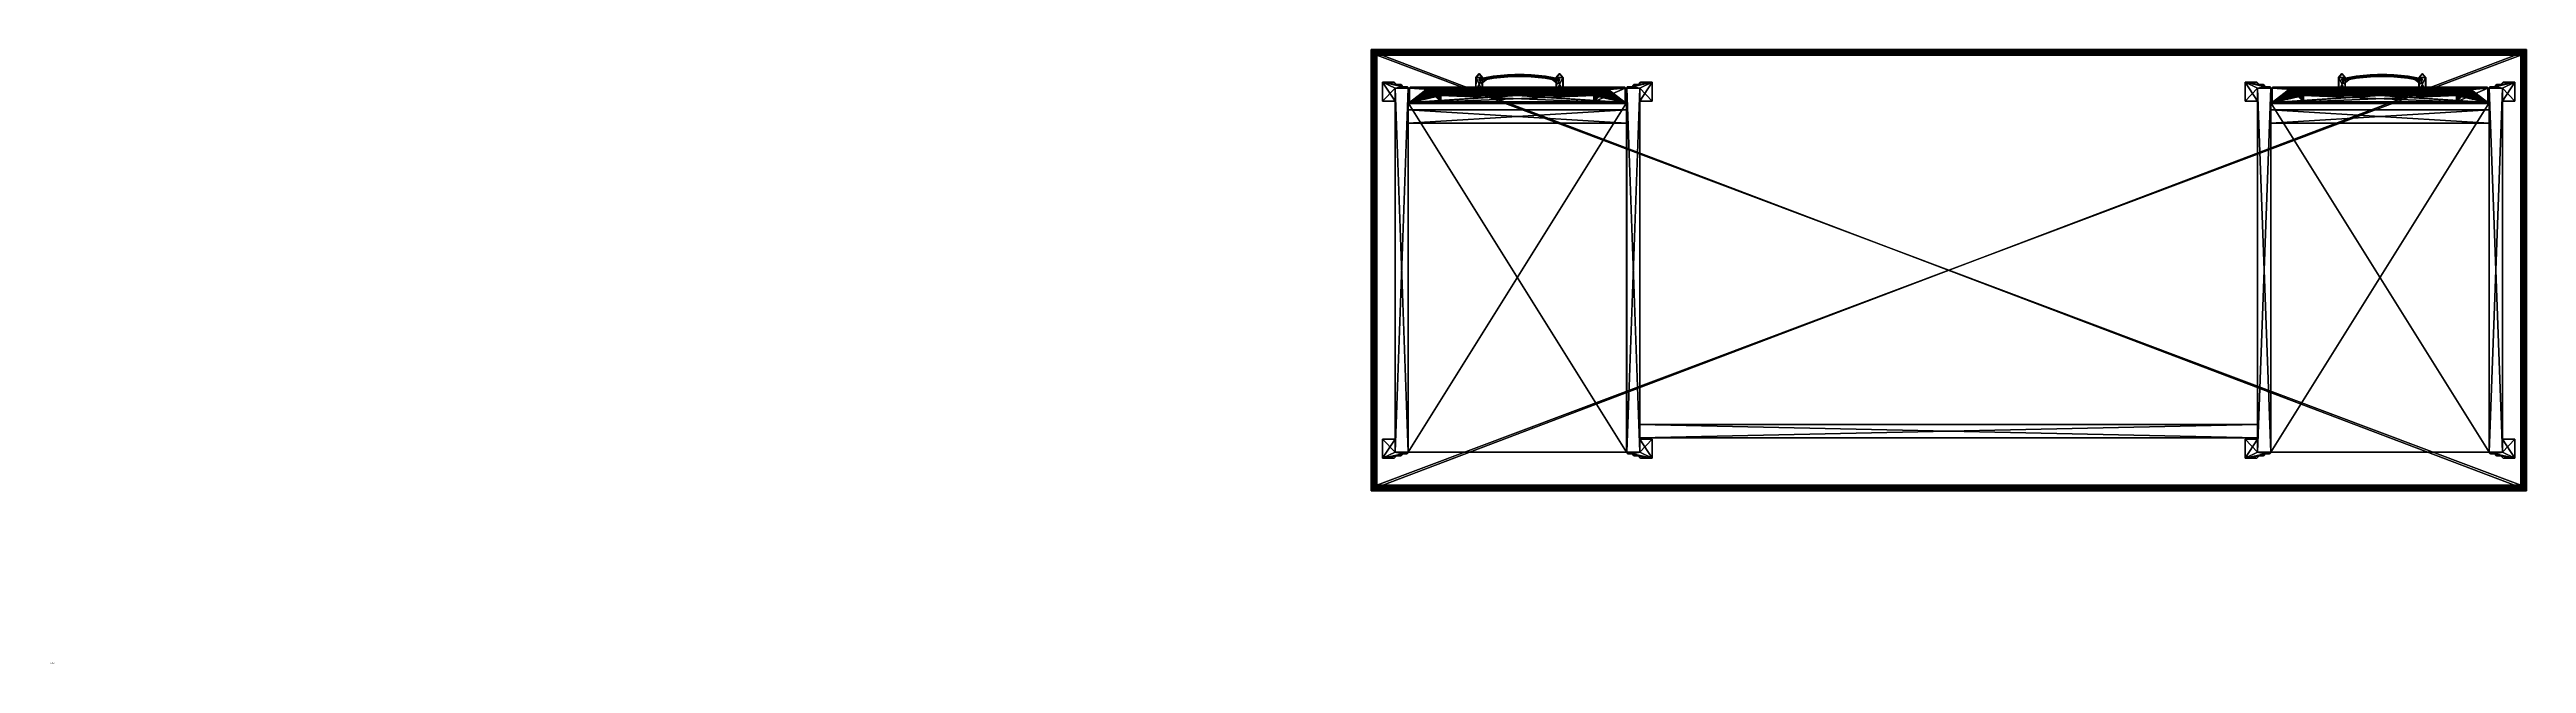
# Model space of a CAD drawing. Extents: x 0 to 3400, y 0 to 843.
import ezdxf

# ---------------------------------------------------------------- set-up
doc = ezdxf.new("R2010")
doc.units = 0
doc.header["$MEASUREMENT"] = 0
doc.layers.get('0').update_dxf_attribs({"color": 13, "linetype": 'CONTINUOUS'})

# ---------------------------------------------------------------- blocks, each defined once
blk = doc.blocks.new('GROUP_26')
for p, q in [((0, 18), (0, 0)), ((0, 18, 50), (0, 0, 50)), ((0, 18, 50), (0, 18)), ((300, 18, 50), (0, 18, 50)), ((0, 18), (300, 18)), ((0, 0), (300, 0)), ((300, 0, 50), (0, 0, 50)), ((0, 0, 50), (0, 0)), ((300, 18, 50), (300, 0, 50)), ((300, 18), (300, 0)), ((300, 18), (300, 18, 50)), ((300, 0), (300, 0, 50))]:
    blk.add_line(p, q)
mesh = blk.add_polyface()
corners = [(300, 0, 50), (0, 18, 50), (0, 0, 50), (300, 18, 50)]
mesh.append_faces([[corners[k] for k in face] for face in [(0, 1, 2), (1, 0, 3)]], dxfattribs={"vtx0": -1})
mesh = blk.add_polyface()
corners = [(0, 18), (300, 18, 50), (300, 18), (0, 18, 50)]
mesh.append_faces([[corners[k] for k in face] for face in [(0, 1, 2), (1, 0, 3)]], dxfattribs={"vtx0": -1})
mesh = blk.add_polyface()
corners = [(300, 18), (0, 0), (0, 18), (300, 0)]
mesh.append_faces([[corners[k] for k in face] for face in [(0, 1, 2), (1, 0, 3)]], dxfattribs={"vtx0": -1})
mesh = blk.add_polyface()
corners = [(0, 0, 50), (0, 18), (0, 0), (0, 18, 50)]
mesh.append_faces([[corners[k] for k in face] for face in [(0, 1, 2), (1, 0, 3)]], dxfattribs={"vtx0": -1})
mesh = blk.add_polyface()
corners = [(300, 0, 50), (0, 0), (300, 0), (0, 0, 50)]
mesh.append_faces([[corners[k] for k in face] for face in [(0, 1, 2), (1, 0, 3)]], dxfattribs={"vtx0": -1})
mesh = blk.add_polyface()
corners = [(300, 18), (300, 0, 50), (300, 0), (300, 18, 50)]
mesh.append_faces([[corners[k] for k in face] for face in [(0, 1, 2), (1, 0, 3)]], dxfattribs={"vtx0": -1})
blk = doc.blocks.new('OUTERSHELL')
for p, q in [((0, 7.9, 18.4), (0.1, 7.9, 18)), ((0.1, 7.9, 18.7), (0, 7.9, 18.4)), ((0, 7.9, 18.4), (1586, 7.9, 18.4)), ((0.2, 7.7, 19.1), (0.1, 7.9, 18.7)), ((0.1, 7.9, 18), (0.2, 7.7, 17.6)), ((0.1, 7.9, 18.7), (1586, 7.9, 18.7)), ((0.1, 7.9, 18), (1586, 7.9, 18)), ((0.4, 7.5, 19.4), (0.2, 7.7, 19.1)), ((0.2, 7.7, 17.6), (0.4, 7.5, 17.3)), ((0.2, 7.7, 17.6), (1585.8, 7.7, 17.6)), ((0.2, 7.7, 19.1), (1585.8, 7.7, 19.1)), ((0.7, 7.2, 19.6), (0.4, 7.5, 19.4)), ((0.4, 7.5, 17.3), (0.7, 7.2, 17.1)), ((0.4, 7.5, 19.4), (1585.6, 7.5, 19.4)), ((0.4, 7.5, 17.3), (1585.6, 7.5, 17.3)), ((0.7, 7.2, 17.1), (1.1, 6.8, 16.9)), ((1.1, 6.8, 19.8), (0.7, 7.2, 19.6)), ((0.7, 7.2, 17.1), (1585.3, 7.2, 17.1)), ((0.7, 7.2, 19.6), (1585.3, 7.2, 19.6)), ((1.1, 6.8, 16.9), (1.5, 6.4, 16.9)), ((1.5, 6.4, 19.8), (1.1, 6.8, 19.8)), ((1.1, 6.8, 19.8), (1584.9, 6.8, 19.8)), ((1.1, 6.8, 16.9), (1584.9, 6.8, 16.9)), ((1.5, 6.4, 16.9), (1.5, 6.4, 14.9)), ((1.5, 6.4, 14.9), (2.2, 5.7, 14.1)), ((3, 4.9, 19.8), (1.5, 6.4, 19.8)), ((1.5, 6.4, 19.8), (1584.5, 6.4, 19.8)), ((1.5, 6.4, 14.9), (1584.5, 6.4, 14.9)), ((1.5, 6.4, 16.9), (1584.5, 6.4, 16.9)), ((2.2, 5.7, 14.1), (2.8, 5.1, 13.3)), ((2.2, 5.7, 14.1), (1583.8, 5.7, 14.1)), ((2.8, 5.1, 13.3), (3.4, 4.6, 12.4)), ((2.8, 5.1, 13.3), (1583.2, 5.1, 13.3)), ((3, 4.9, 18.4), (3, 4.9, 19.8)), ((7.9, 0, 18.4), (3, 4.9, 18.4)), ((3, 4.9, 18.4), (1583, 4.9, 18.4)), ((3, 4.9, 19.8), (1583, 4.9, 19.8)), ((3.4, 4.6, 12.4), (3.9, 4.1, 11.5)), ((3.4, 4.6, 12.4), (1582.7, 4.6, 12.4)), ((3.9, 4.1, 11.5), (4.3, 3.6, 10.6)), ((3.9, 4.1, 11.5), (1582.2, 4.1, 11.5)), ((4.3, 3.6, 10.6), (4.6, 3.3, 9.6)), ((4.3, 3.6, 10.6), (1581.7, 3.6, 10.6)), ((4.6, 3.3, 9.6), (4.9, 3, 8.6)), ((4.6, 3.3, 9.6), (1581.4, 3.3, 9.6)), ((4.9, 3, 8.6), (5.1, 2.9, 7.6)), ((4.9, 3, 8.6), (1581.1, 3, 8.6)), ((5, 3, 3.4), (5, 2.9, 3.3)), ((5, 3, 3.5), (5, 3, 3.4)), ((5.1, 2.8, 4.5), (5, 3, 3.5)), ((5, 3, 3.4), (5, 3, 3.4)), ((5, 3, 3.4), (1581.1, 3, 3.4)), ((5, 3, 3.5), (1581.1, 3, 3.5)), ((5, 3, 3.4), (1581.1, 3, 3.4)), ((5, 2.9, 3.2), (5.1, 2.9, 3.2)), ((5, 2.9, 3.3), (5, 2.9, 3.2)), ((5, 2.9, 3.3), (1581, 2.9, 3.3)), ((5, 2.9, 3.2), (1581, 2.9, 3.2)), ((5.1, 2.9, 7.6), (5.2, 2.8, 6.6)), ((5.1, 2.9, 3.2), (5.1, 2.8, 3.1)), ((5.1, 2.9, 3.2), (1581, 2.9, 3.2)), ((5.1, 2.9, 7.6), (1581, 2.9, 7.6)), ((5.2, 2.8, 5.5), (5.1, 2.8, 4.5)), ((5.1, 2.8, 3.1), (5.2, 2.8, 3.1)), ((5.1, 2.8, 4.5), (1580.9, 2.8, 4.5)), ((5.1, 2.8, 3.1), (1580.9, 2.8, 3.1)), ((5.2, 2.8, 3.1), (5.2, 2.7, 3.1)), ((5.2, 2.8, 6.6), (5.2, 2.8, 5.5)), ((5.2, 2.8, 6.6), (1580.9, 2.8, 6.6)), ((5.2, 2.8, 5.5), (1580.9, 2.8, 5.5)), ((5.2, 2.8, 3.1), (1580.9, 2.8, 3.1)), ((5.2, 2.7, 3.1), (5.3, 2.7, 3)), ((5.2, 2.7, 3.1), (1580.8, 2.7, 3.1)), ((5.3, 2.7, 3), (5.3, 2.6, 3)), ((5.3, 2.7, 3), (1580.8, 2.7, 3)), ((5.3, 2.6, 3), (5.4, 2.5, 3)), ((5.3, 2.6, 3), (1580.7, 2.6, 3)), ((5.4, 2.5, 3), (5.5, 2.5, 3)), ((5.4, 2.5, 3), (1580.6, 2.5, 3)), ((5.5, 2.5, 3), (6.4, 1.5, 3)), ((5.5, 2.5, 3), (1580.6, 2.5, 3)), ((6.4, 1.5, 1.3), (6.4, 1.5, 1.1)), ((6.4, 1.5, 1.5), (6.4, 1.5, 1.3)), ((6.4, 1.5, 1.1), (6.5, 1.4, 0.9)), ((6.4, 1.5, 3), (6.4, 1.5, 1.5)), ((6.4, 1.5, 1.1), (1579.6, 1.5, 1.1)), ((6.4, 1.5, 3), (1579.6, 1.5, 3)), ((6.4, 1.5, 1.5), (1579.6, 1.5, 1.5)), ((6.4, 1.5, 1.3), (1579.6, 1.5, 1.3)), ((6.5, 1.4, 0.9), (6.6, 1.4, 0.7)), ((6.5, 1.4, 0.9), (1579.5, 1.4, 0.9)), ((6.6, 1.4, 0.7), (6.7, 1.2, 0.5)), ((6.6, 1.4, 0.7), (1579.5, 1.4, 0.7)), ((6.7, 1.2, 0.5), (6.8, 1.1, 0.4)), ((6.7, 1.2, 0.5), (1579.3, 1.2, 0.5)), ((6.8, 1.1, 0.4), (7, 1, 0.3)), ((6.8, 1.1, 0.4), (1579.2, 1.1, 0.4)), ((7, 1, 0.3), (7.1, 0.8, 0.1)), ((7, 1, 0.3), (1579.1, 1, 0.3)), ((7.1, 0.8, 0.1), (7.3, 0.6, 0.1)), ((7.1, 0.8, 0.1), (1578.9, 0.8, 0.1)), ((7.3, 0.6, 0.1), (7.5, 0.4, 0)), ((7.3, 0.6, 0.1), (1578.7, 0.6, 0.1)), ((7.5, 0.4, 0), (7.7, 0.2)), ((7.5, 0.4, 0), (1578.5, 0.4, 0)), ((7.7, 0.2), (7.9, 0, 0)), ((7.7, 0.2), (1578.3, 0.2)), ((7.9, 0, 0), (7.9, 0, 18.4)), ((7.9, 0, 18.4), (1578.1, 0, 18.4)), ((7.9, 0, 0), (1578.1, 0, 0)), ((1583, 4.9, 18.4), (1578.1, 0, 18.4)), ((1578.1, 0, 0), (1578.3, 0.2)), ((1578.1, 0, 18.4), (1578.1, 0, 0)), ((1578.3, 0.2), (1578.5, 0.4, 0)), ((1578.5, 0.4, 0), (1578.7, 0.6, 0.1)), ((1578.7, 0.6, 0.1), (1578.9, 0.8, 0.1)), ((1578.9, 0.8, 0.1), (1579.1, 1, 0.3)), ((1579.1, 1, 0.3), (1579.2, 1.1, 0.4)), ((1579.2, 1.1, 0.4), (1579.3, 1.2, 0.5)), ((1579.3, 1.2, 0.5), (1579.5, 1.4, 0.7)), ((1579.5, 1.4, 0.9), (1579.6, 1.5, 1.1)), ((1579.5, 1.4, 0.7), (1579.5, 1.4, 0.9)), ((1579.6, 1.5, 3), (1580.6, 2.5, 3)), ((1579.6, 1.5, 1.3), (1579.6, 1.5, 1.5)), ((1579.6, 1.5, 1.5), (1579.6, 1.5, 3)), ((1579.6, 1.5, 1.1), (1579.6, 1.5, 1.3)), ((1580.6, 2.5, 3), (1580.7, 2.6, 3)), ((1580.6, 2.5, 3), (1580.6, 2.5, 3)), ((1580.7, 2.6, 3), (1580.8, 2.7, 3)), ((1580.8, 2.7, 3.1), (1580.9, 2.8, 3.1)), ((1580.8, 2.7, 3), (1580.8, 2.7, 3.1)), ((1581.1, 3, 3.5), (1580.9, 2.8, 4.5)), ((1580.9, 2.8, 6.6), (1581, 2.9, 7.6)), ((1580.9, 2.8, 3.1), (1581, 2.9, 3.2)), ((1580.9, 2.8, 5.5), (1580.9, 2.8, 6.6)), ((1580.9, 2.8, 3.1), (1580.9, 2.8, 3.1)), ((1580.9, 2.8, 4.5), (1580.9, 2.8, 5.5)), ((1581, 2.9, 3.3), (1581.1, 3, 3.4)), ((1581, 2.9, 7.6), (1581.1, 3, 8.6)), ((1581, 2.9, 3.2), (1581, 2.9, 3.3)), ((1581, 2.9, 3.2), (1581, 2.9, 3.2)), ((1581.1, 3, 8.6), (1581.4, 3.3, 9.6)), ((1581.1, 3, 3.4), (1581.1, 3, 3.5)), ((1581.1, 3, 3.4), (1581.1, 3, 3.4)), ((1581.4, 3.3, 9.6), (1581.7, 3.6, 10.6)), ((1581.7, 3.6, 10.6), (1582.2, 4.1, 11.5)), ((1582.2, 4.1, 11.5), (1582.7, 4.6, 12.4)), ((1582.7, 4.6, 12.4), (1583.2, 5.1, 13.3)), ((1584.5, 6.4, 19.8), (1583, 4.9, 19.8)), ((1583, 4.9, 19.8), (1583, 4.9, 18.4)), ((1583.2, 5.1, 13.3), (1583.8, 5.7, 14.1)), ((1583.8, 5.7, 14.1), (1584.5, 6.4, 14.9)), ((1584.9, 6.8, 19.8), (1584.5, 6.4, 19.8)), ((1584.5, 6.4, 16.9), (1584.9, 6.8, 16.9)), ((1584.5, 6.4, 14.9), (1584.5, 6.4, 16.9)), ((1585.3, 7.2, 19.6), (1584.9, 6.8, 19.8)), ((1584.9, 6.8, 16.9), (1585.3, 7.2, 17.1)), ((1585.6, 7.5, 19.4), (1585.3, 7.2, 19.6)), ((1585.3, 7.2, 17.1), (1585.6, 7.5, 17.3)), ((1585.8, 7.7, 19.1), (1585.6, 7.5, 19.4)), ((1585.6, 7.5, 17.3), (1585.8, 7.7, 17.6)), ((1586, 7.9, 18.7), (1585.8, 7.7, 19.1)), ((1585.8, 7.7, 17.6), (1586, 7.9, 18)), ((1586, 7.9, 18.4), (1586, 7.9, 18.7)), ((1586, 7.9, 18), (1586, 7.9, 18.4))]:
    blk.add_line(p, q)
mesh = blk.add_polyface()
corners = [(7.9, 0, 18.4), (7.7, 0.2), (7.9, 0, 0), (3, 4.9, 18.4), (7.5, 0.4, 0), (7.3, 0.6, 0.1), (7.1, 0.8, 0.1), (6.4, 1.5, 3), (7, 1, 0.3), (6.8, 1.1, 0.4), (6.7, 1.2, 0.5), (6.6, 1.4, 0.7), (6.5, 1.4, 0.9), (6.4, 1.5, 1.1), (6.4, 1.5, 1.5), (4.9, 3, 8.6), (5.1, 2.9, 7.6), (5.2, 2.8, 6.6), (5.5, 2.5, 3), (5.4, 2.5, 3), (5.3, 2.6, 3), (5.3, 2.7, 3), (5.2, 2.8, 5.5), (5.2, 2.7, 3.1), (4.6, 3.3, 9.6), (4.3, 3.6, 10.6), (3.9, 4.1, 11.5), (3.4, 4.6, 12.4), (2.8, 5.1, 13.3), (1.5, 6.4, 19.8), (3, 4.9, 19.8), (2.2, 5.7, 14.1), (1.5, 6.4, 16.9), (1.1, 6.8, 16.9), (1.1, 6.8, 19.8), (0.7, 7.2, 17.1), (0.7, 7.2, 19.6), (0.4, 7.5, 17.3), (0.4, 7.5, 19.4), (0.2, 7.7, 17.6), (0.2, 7.7, 19.1), (0.1, 7.9, 18), (0.1, 7.9, 18.7), (0, 7.9, 18.4), (1.5, 6.4, 14.9), (5.2, 2.8, 3.1), (5.1, 2.8, 4.5), (5.1, 2.8, 3.1), (5, 3, 3.5), (5.1, 2.9, 3.2), (5, 2.9, 3.2), (5, 2.9, 3.3), (5, 3, 3.4), (5, 3, 3.4), (6.4, 1.5, 1.3)]
mesh.append_faces([[corners[k] for k in face] for face in [(0, 1, 2), (29, 3, 30), (41, 42, 43), (52, 48, 53)]], dxfattribs={"vtx0": -1})
mesh.append_faces([[corners[k] for k in face] for face in [(1, 3, 4), (4, 3, 5), (5, 3, 6), (6, 7, 8), (8, 7, 9), (9, 7, 10), (10, 7, 11), (11, 7, 12), (12, 7, 13), (7, 17, 18), (18, 17, 19), (19, 17, 20), (20, 17, 21), (21, 22, 23), (15, 3, 24), (24, 3, 25), (25, 3, 26), (26, 3, 27), (27, 3, 28), (28, 29, 31), (32, 29, 33), (33, 34, 35), (35, 36, 37), (37, 38, 39), (39, 40, 41), (45, 46, 47), (47, 48, 49), (49, 48, 50), (50, 48, 51), (51, 48, 52)]], dxfattribs={"vtx0": -1, "vtx1": -1})
mesh.append_faces([[corners[k] for k in face] for face in [(6, 3, 7), (7, 3, 15), (3, 29, 28), (31, 29, 32)]], dxfattribs={"vtx0": -1, "vtx1": -1, "vtx2": -1})
mesh.append_faces([[corners[k] for k in face] for face in [(1, 0, 3), (13, 7, 14), (7, 15, 16), (7, 16, 17), (21, 17, 22), (33, 29, 34), (35, 34, 36), (37, 36, 38), (39, 38, 40), (41, 40, 42), (22, 45, 23), (45, 22, 46), (47, 46, 48)]], dxfattribs={"vtx0": -1, "vtx2": -1})
mesh.append_faces([[corners[k] for k in face] for face in [(44, 31, 32), (54, 13, 14)]], dxfattribs={"vtx1": -1})
mesh = blk.add_polyface()
corners = [(0, 7.9, 18.4), (1586, 7.9, 18.7), (1586, 7.9, 18.4), (0.1, 7.9, 18.7)]
mesh.append_faces([[corners[k] for k in face] for face in [(0, 1, 2), (1, 0, 3)]], dxfattribs={"vtx0": -1})
mesh = blk.add_polyface()
corners = [(0.1, 7.9, 18), (1586, 7.9, 18.4), (1586, 7.9, 18), (0, 7.9, 18.4)]
mesh.append_faces([[corners[k] for k in face] for face in [(0, 1, 2), (1, 0, 3)]], dxfattribs={"vtx0": -1})
mesh = blk.add_polyface()
corners = [(0.1, 7.9, 18.7), (1585.8, 7.7, 19.1), (1586, 7.9, 18.7), (0.2, 7.7, 19.1)]
mesh.append_faces([[corners[k] for k in face] for face in [(0, 1, 2), (1, 0, 3)]], dxfattribs={"vtx0": -1})
mesh = blk.add_polyface()
corners = [(0.2, 7.7, 17.6), (1586, 7.9, 18), (1585.8, 7.7, 17.6), (0.1, 7.9, 18)]
mesh.append_faces([[corners[k] for k in face] for face in [(0, 1, 2), (1, 0, 3)]], dxfattribs={"vtx0": -1})
mesh = blk.add_polyface()
corners = [(0.2, 7.7, 19.1), (1585.6, 7.5, 19.4), (1585.8, 7.7, 19.1), (0.4, 7.5, 19.4)]
mesh.append_faces([[corners[k] for k in face] for face in [(0, 1, 2), (1, 0, 3)]], dxfattribs={"vtx0": -1})
mesh = blk.add_polyface()
corners = [(0.4, 7.5, 17.3), (1585.8, 7.7, 17.6), (1585.6, 7.5, 17.3), (0.2, 7.7, 17.6)]
mesh.append_faces([[corners[k] for k in face] for face in [(0, 1, 2), (1, 0, 3)]], dxfattribs={"vtx0": -1})
mesh = blk.add_polyface()
corners = [(1585.6, 7.5, 17.3), (0.7, 7.2, 17.1), (0.4, 7.5, 17.3), (1585.3, 7.2, 17.1)]
mesh.append_faces([[corners[k] for k in face] for face in [(0, 1, 2), (1, 0, 3)]], dxfattribs={"vtx0": -1})
mesh = blk.add_polyface()
corners = [(0.7, 7.2, 19.6), (1585.6, 7.5, 19.4), (0.4, 7.5, 19.4), (1585.3, 7.2, 19.6)]
mesh.append_faces([[corners[k] for k in face] for face in [(0, 1, 2), (1, 0, 3)]], dxfattribs={"vtx0": -1})
mesh = blk.add_polyface()
corners = [(1585.3, 7.2, 17.1), (1.1, 6.8, 16.9), (0.7, 7.2, 17.1), (1584.9, 6.8, 16.9)]
mesh.append_faces([[corners[k] for k in face] for face in [(0, 1, 2), (1, 0, 3)]], dxfattribs={"vtx0": -1})
mesh = blk.add_polyface()
corners = [(1.1, 6.8, 19.8), (1585.3, 7.2, 19.6), (0.7, 7.2, 19.6), (1584.9, 6.8, 19.8)]
mesh.append_faces([[corners[k] for k in face] for face in [(0, 1, 2), (1, 0, 3)]], dxfattribs={"vtx0": -1})
mesh = blk.add_polyface()
corners = [(1584.9, 6.8, 16.9), (1.5, 6.4, 16.9), (1.1, 6.8, 16.9), (1584.5, 6.4, 16.9)]
mesh.append_faces([[corners[k] for k in face] for face in [(0, 1, 2), (1, 0, 3)]], dxfattribs={"vtx0": -1})
mesh = blk.add_polyface()
corners = [(1.5, 6.4, 19.8), (1584.9, 6.8, 19.8), (1.1, 6.8, 19.8), (1584.5, 6.4, 19.8)]
mesh.append_faces([[corners[k] for k in face] for face in [(0, 1, 2), (1, 0, 3)]], dxfattribs={"vtx0": -1})
mesh = blk.add_polyface()
corners = [(2.2, 5.7, 14.1), (1584.5, 6.4, 14.9), (1583.8, 5.7, 14.1), (1.5, 6.4, 14.9)]
mesh.append_faces([[corners[k] for k in face] for face in [(0, 1, 2), (1, 0, 3)]], dxfattribs={"vtx0": -1})
mesh = blk.add_polyface()
corners = [(1.5, 6.4, 14.9), (1584.5, 6.4, 16.9), (1584.5, 6.4, 14.9), (1.5, 6.4, 16.9)]
mesh.append_faces([[corners[k] for k in face] for face in [(0, 1, 2), (1, 0, 3)]], dxfattribs={"vtx0": -1})
mesh = blk.add_polyface()
corners = [(3, 4.9, 19.8), (1584.5, 6.4, 19.8), (1.5, 6.4, 19.8), (1583, 4.9, 19.8)]
mesh.append_faces([[corners[k] for k in face] for face in [(0, 1, 2), (1, 0, 3)]], dxfattribs={"vtx0": -1})
mesh = blk.add_polyface()
corners = [(2.8, 5.1, 13.3), (1583.8, 5.7, 14.1), (1583.2, 5.1, 13.3), (2.2, 5.7, 14.1)]
mesh.append_faces([[corners[k] for k in face] for face in [(0, 1, 2), (1, 0, 3)]], dxfattribs={"vtx0": -1})
mesh = blk.add_polyface()
corners = [(3.4, 4.6, 12.4), (1583.2, 5.1, 13.3), (1582.7, 4.6, 12.4), (2.8, 5.1, 13.3)]
mesh.append_faces([[corners[k] for k in face] for face in [(0, 1, 2), (1, 0, 3)]], dxfattribs={"vtx0": -1})
mesh = blk.add_polyface()
corners = [(1583, 4.9, 19.8), (3, 4.9, 18.4), (1583, 4.9, 18.4), (3, 4.9, 19.8)]
mesh.append_faces([[corners[k] for k in face] for face in [(0, 1, 2), (1, 0, 3)]], dxfattribs={"vtx0": -1})
mesh = blk.add_polyface()
corners = [(7.9, 0, 18.4), (1583, 4.9, 18.4), (3, 4.9, 18.4), (1578.1, 0, 18.4)]
mesh.append_faces([[corners[k] for k in face] for face in [(0, 1, 2), (1, 0, 3)]], dxfattribs={"vtx0": -1})
mesh = blk.add_polyface()
corners = [(3.9, 4.1, 11.5), (1582.7, 4.6, 12.4), (1582.2, 4.1, 11.5), (3.4, 4.6, 12.4)]
mesh.append_faces([[corners[k] for k in face] for face in [(0, 1, 2), (1, 0, 3)]], dxfattribs={"vtx0": -1})
mesh = blk.add_polyface()
corners = [(4.3, 3.6, 10.6), (1582.2, 4.1, 11.5), (1581.7, 3.6, 10.6), (3.9, 4.1, 11.5)]
mesh.append_faces([[corners[k] for k in face] for face in [(0, 1, 2), (1, 0, 3)]], dxfattribs={"vtx0": -1})
mesh = blk.add_polyface()
corners = [(4.6, 3.3, 9.6), (1581.7, 3.6, 10.6), (1581.4, 3.3, 9.6), (4.3, 3.6, 10.6)]
mesh.append_faces([[corners[k] for k in face] for face in [(0, 1, 2), (1, 0, 3)]], dxfattribs={"vtx0": -1})
mesh = blk.add_polyface()
corners = [(4.9, 3, 8.6), (1581.4, 3.3, 9.6), (1581.1, 3, 8.6), (4.6, 3.3, 9.6)]
mesh.append_faces([[corners[k] for k in face] for face in [(0, 1, 2), (1, 0, 3)]], dxfattribs={"vtx0": -1})
mesh = blk.add_polyface()
corners = [(5.1, 2.9, 7.6), (1581.1, 3, 8.6), (1581, 2.9, 7.6), (4.9, 3, 8.6)]
mesh.append_faces([[corners[k] for k in face] for face in [(0, 1, 2), (1, 0, 3)]], dxfattribs={"vtx0": -1})
mesh = blk.add_polyface()
corners = [(5, 2.9, 3.3), (1581.1, 3, 3.4), (1581, 2.9, 3.3), (5, 3, 3.4)]
mesh.append_faces([[corners[k] for k in face] for face in [(0, 1, 2), (1, 0, 3)]], dxfattribs={"vtx0": -1})
mesh = blk.add_polyface()
corners = [(5, 3, 3.4), (1581.1, 3, 3.5), (1581.1, 3, 3.4), (5, 3, 3.5)]
mesh.append_faces([[corners[k] for k in face] for face in [(0, 1, 2), (1, 0, 3)]], dxfattribs={"vtx0": -1})
mesh = blk.add_polyface()
corners = [(5, 3, 3.5), (1580.9, 2.8, 4.5), (1581.1, 3, 3.5), (5.1, 2.8, 4.5)]
mesh.append_faces([[corners[k] for k in face] for face in [(0, 1, 2), (1, 0, 3)]], dxfattribs={"vtx0": -1})
mesh = blk.add_polyface()
corners = [(5, 3, 3.4), (1581.1, 3, 3.4), (1581.1, 3, 3.4), (5, 3, 3.4)]
mesh.append_faces([[corners[k] for k in face] for face in [(0, 1, 2), (1, 0, 3)]], dxfattribs={"vtx0": -1})
mesh = blk.add_polyface()
corners = [(5.1, 2.9, 3.2), (1581, 2.9, 3.2), (1581, 2.9, 3.2), (5, 2.9, 3.2)]
mesh.append_faces([[corners[k] for k in face] for face in [(0, 1, 2), (1, 0, 3)]], dxfattribs={"vtx0": -1})
mesh = blk.add_polyface()
corners = [(5, 2.9, 3.2), (1581, 2.9, 3.3), (1581, 2.9, 3.2), (5, 2.9, 3.3)]
mesh.append_faces([[corners[k] for k in face] for face in [(0, 1, 2), (1, 0, 3)]], dxfattribs={"vtx0": -1})
mesh = blk.add_polyface()
corners = [(5.2, 2.8, 6.6), (1581, 2.9, 7.6), (1580.9, 2.8, 6.6), (5.1, 2.9, 7.6)]
mesh.append_faces([[corners[k] for k in face] for face in [(0, 1, 2), (1, 0, 3)]], dxfattribs={"vtx0": -1})
mesh = blk.add_polyface()
corners = [(5.1, 2.8, 3.1), (1581, 2.9, 3.2), (1580.9, 2.8, 3.1), (5.1, 2.9, 3.2)]
mesh.append_faces([[corners[k] for k in face] for face in [(0, 1, 2), (1, 0, 3)]], dxfattribs={"vtx0": -1})
mesh = blk.add_polyface()
corners = [(5.1, 2.8, 4.5), (1580.9, 2.8, 5.5), (1580.9, 2.8, 4.5), (5.2, 2.8, 5.5)]
mesh.append_faces([[corners[k] for k in face] for face in [(0, 1, 2), (1, 0, 3)]], dxfattribs={"vtx0": -1})
mesh = blk.add_polyface()
corners = [(1580.9, 2.8, 3.1), (5.2, 2.8, 3.1), (5.1, 2.8, 3.1), (1580.9, 2.8, 3.1)]
mesh.append_faces([[corners[k] for k in face] for face in [(0, 1, 2), (1, 0, 3)]], dxfattribs={"vtx0": -1})
mesh = blk.add_polyface()
corners = [(1580.9, 2.8, 3.1), (5.2, 2.7, 3.1), (5.2, 2.8, 3.1), (1580.8, 2.7, 3.1)]
mesh.append_faces([[corners[k] for k in face] for face in [(0, 1, 2), (1, 0, 3)]], dxfattribs={"vtx0": -1})
mesh = blk.add_polyface()
corners = [(5.2, 2.8, 5.5), (1580.9, 2.8, 6.6), (1580.9, 2.8, 5.5), (5.2, 2.8, 6.6)]
mesh.append_faces([[corners[k] for k in face] for face in [(0, 1, 2), (1, 0, 3)]], dxfattribs={"vtx0": -1})
mesh = blk.add_polyface()
corners = [(1580.8, 2.7, 3.1), (5.3, 2.7, 3), (5.2, 2.7, 3.1), (1580.8, 2.7, 3)]
mesh.append_faces([[corners[k] for k in face] for face in [(0, 1, 2), (1, 0, 3)]], dxfattribs={"vtx0": -1})
mesh = blk.add_polyface()
corners = [(1580.8, 2.7, 3), (5.3, 2.6, 3), (5.3, 2.7, 3), (1580.7, 2.6, 3)]
mesh.append_faces([[corners[k] for k in face] for face in [(0, 1, 2), (1, 0, 3)]], dxfattribs={"vtx0": -1})
mesh = blk.add_polyface()
corners = [(1580.7, 2.6, 3), (5.4, 2.5, 3), (5.3, 2.6, 3), (1580.6, 2.5, 3)]
mesh.append_faces([[corners[k] for k in face] for face in [(0, 1, 2), (1, 0, 3)]], dxfattribs={"vtx0": -1})
mesh = blk.add_polyface()
corners = [(1580.6, 2.5, 3), (5.5, 2.5, 3), (5.4, 2.5, 3), (1580.6, 2.5, 3)]
mesh.append_faces([[corners[k] for k in face] for face in [(0, 1, 2), (1, 0, 3)]], dxfattribs={"vtx0": -1})
mesh = blk.add_polyface()
corners = [(1580.6, 2.5, 3), (6.4, 1.5, 3), (5.5, 2.5, 3), (1579.6, 1.5, 3)]
mesh.append_faces([[corners[k] for k in face] for face in [(0, 1, 2), (1, 0, 3)]], dxfattribs={"vtx0": -1})
mesh = blk.add_polyface()
corners = [(6.4, 1.5, 1.1), (1579.6, 1.5, 1.3), (1579.6, 1.5, 1.1), (6.4, 1.5, 1.3)]
mesh.append_faces([[corners[k] for k in face] for face in [(0, 1, 2), (1, 0, 3)]], dxfattribs={"vtx0": -1})
mesh = blk.add_polyface()
corners = [(6.4, 1.5, 1.3), (1579.6, 1.5, 1.5), (1579.6, 1.5, 1.3), (6.4, 1.5, 1.5)]
mesh.append_faces([[corners[k] for k in face] for face in [(0, 1, 2), (1, 0, 3)]], dxfattribs={"vtx0": -1})
mesh = blk.add_polyface()
corners = [(6.5, 1.4, 0.9), (1579.6, 1.5, 1.1), (1579.5, 1.4, 0.9), (6.4, 1.5, 1.1)]
mesh.append_faces([[corners[k] for k in face] for face in [(0, 1, 2), (1, 0, 3)]], dxfattribs={"vtx0": -1})
mesh = blk.add_polyface()
corners = [(6.4, 1.5, 1.5), (1579.6, 1.5, 3), (1579.6, 1.5, 1.5), (6.4, 1.5, 3)]
mesh.append_faces([[corners[k] for k in face] for face in [(0, 1, 2), (1, 0, 3)]], dxfattribs={"vtx0": -1})
mesh = blk.add_polyface()
corners = [(6.6, 1.4, 0.7), (1579.5, 1.4, 0.9), (1579.5, 1.4, 0.7), (6.5, 1.4, 0.9)]
mesh.append_faces([[corners[k] for k in face] for face in [(0, 1, 2), (1, 0, 3)]], dxfattribs={"vtx0": -1})
mesh = blk.add_polyface()
corners = [(6.7, 1.2, 0.5), (1579.5, 1.4, 0.7), (1579.3, 1.2, 0.5), (6.6, 1.4, 0.7)]
mesh.append_faces([[corners[k] for k in face] for face in [(0, 1, 2), (1, 0, 3)]], dxfattribs={"vtx0": -1})
mesh = blk.add_polyface()
corners = [(6.8, 1.1, 0.4), (1579.3, 1.2, 0.5), (1579.2, 1.1, 0.4), (6.7, 1.2, 0.5)]
mesh.append_faces([[corners[k] for k in face] for face in [(0, 1, 2), (1, 0, 3)]], dxfattribs={"vtx0": -1})
mesh = blk.add_polyface()
corners = [(1579.2, 1.1, 0.4), (7, 1, 0.3), (6.8, 1.1, 0.4), (1579.1, 1, 0.3)]
mesh.append_faces([[corners[k] for k in face] for face in [(0, 1, 2), (1, 0, 3)]], dxfattribs={"vtx0": -1})
mesh = blk.add_polyface()
corners = [(1579.1, 1, 0.3), (7.1, 0.8, 0.1), (7, 1, 0.3), (1578.9, 0.8, 0.1)]
mesh.append_faces([[corners[k] for k in face] for face in [(0, 1, 2), (1, 0, 3)]], dxfattribs={"vtx0": -1})
mesh = blk.add_polyface()
corners = [(1578.9, 0.8, 0.1), (7.3, 0.6, 0.1), (7.1, 0.8, 0.1), (1578.7, 0.6, 0.1)]
mesh.append_faces([[corners[k] for k in face] for face in [(0, 1, 2), (1, 0, 3)]], dxfattribs={"vtx0": -1})
mesh = blk.add_polyface()
corners = [(1578.7, 0.6, 0.1), (7.5, 0.4, 0), (7.3, 0.6, 0.1), (1578.5, 0.4, 0)]
mesh.append_faces([[corners[k] for k in face] for face in [(0, 1, 2), (1, 0, 3)]], dxfattribs={"vtx0": -1})
mesh = blk.add_polyface()
corners = [(1578.5, 0.4, 0), (7.7, 0.2), (7.5, 0.4, 0), (1578.3, 0.2)]
mesh.append_faces([[corners[k] for k in face] for face in [(0, 1, 2), (1, 0, 3)]], dxfattribs={"vtx0": -1})
mesh = blk.add_polyface()
corners = [(1578.3, 0.2), (7.9, 0, 0), (7.7, 0.2), (1578.1, 0, 0)]
mesh.append_faces([[corners[k] for k in face] for face in [(0, 1, 2), (1, 0, 3)]], dxfattribs={"vtx0": -1})
mesh = blk.add_polyface()
corners = [(1578.1, 0, 18.4), (7.9, 0, 0), (1578.1, 0, 0), (7.9, 0, 18.4)]
mesh.append_faces([[corners[k] for k in face] for face in [(0, 1, 2), (1, 0, 3)]], dxfattribs={"vtx0": -1})
mesh = blk.add_polyface()
corners = [(1579.6, 1.5, 1.3), (1579.6, 1.5, 1.5), (1579.6, 1.5, 1.1), (1580.9, 2.8, 3.1), (1580.9, 2.8, 5.5), (1580.8, 2.7, 3.1), (1580.9, 2.8, 4.5), (1580.9, 2.8, 3.1), (1581.1, 3, 3.5), (1581, 2.9, 3.2), (1581, 2.9, 3.2), (1581, 2.9, 3.3), (1581.1, 3, 3.4), (1581.1, 3, 3.4), (1578.3, 0.2), (1578.1, 0, 18.4), (1578.1, 0, 0), (1583, 4.9, 18.4), (1578.5, 0.4, 0), (1578.7, 0.6, 0.1), (1578.9, 0.8, 0.1), (1579.6, 1.5, 3), (1579.1, 1, 0.3), (1579.2, 1.1, 0.4), (1579.3, 1.2, 0.5), (1579.5, 1.4, 0.7), (1579.5, 1.4, 0.9), (1581.1, 3, 8.6), (1581, 2.9, 7.6), (1580.9, 2.8, 6.6), (1580.6, 2.5, 3), (1580.6, 2.5, 3), (1580.7, 2.6, 3), (1580.8, 2.7, 3), (1581.4, 3.3, 9.6), (1581.7, 3.6, 10.6), (1582.2, 4.1, 11.5), (1582.7, 4.6, 12.4), (1583.2, 5.1, 13.3), (1583, 4.9, 19.8), (1584.5, 6.4, 19.8), (1583.8, 5.7, 14.1), (1584.5, 6.4, 16.9), (1584.5, 6.4, 14.9), (1584.9, 6.8, 16.9), (1584.9, 6.8, 19.8), (1585.3, 7.2, 17.1), (1585.3, 7.2, 19.6), (1585.6, 7.5, 17.3), (1585.6, 7.5, 19.4), (1585.8, 7.7, 17.6), (1585.8, 7.7, 19.1), (1586, 7.9, 18), (1586, 7.9, 18.7), (1586, 7.9, 18.4)]
mesh.append_faces([[corners[k] for k in face] for face in [(8, 12, 13), (14, 15, 16), (42, 41, 43), (53, 52, 54)]], dxfattribs={"vtx0": -1})
mesh.append_faces([[corners[k] for k in face] for face in [(3, 4, 5), (4, 3, 6), (6, 7, 8), (15, 14, 17), (21, 2, 1), (27, 21, 28), (28, 21, 29), (29, 33, 4), (17, 38, 39), (39, 38, 40), (40, 44, 45), (45, 46, 47), (47, 48, 49), (49, 50, 51), (51, 52, 53)]], dxfattribs={"vtx0": -1, "vtx1": -1})
mesh.append_faces([[corners[k] for k in face] for face in [(17, 20, 21), (17, 21, 27), (40, 41, 42)]], dxfattribs={"vtx0": -1, "vtx1": -1, "vtx2": -1})
mesh.append_faces([[corners[k] for k in face] for face in [(6, 3, 7), (8, 7, 9), (8, 9, 10), (8, 10, 11), (8, 11, 12), (17, 14, 18), (17, 18, 19), (17, 19, 20), (21, 20, 22), (21, 22, 23), (21, 23, 24), (21, 24, 25), (21, 25, 26), (21, 26, 2), (29, 21, 30), (29, 30, 31), (29, 31, 32), (29, 32, 33), (4, 33, 5), (17, 27, 34), (17, 34, 35), (17, 35, 36), (17, 36, 37), (17, 37, 38), (40, 38, 41), (40, 42, 44), (45, 44, 46), (47, 46, 48), (49, 48, 50), (51, 50, 52)]], dxfattribs={"vtx0": -1, "vtx2": -1})
mesh.append_faces([[corners[k] for k in face] for face in [(0, 1, 2)]], dxfattribs={"vtx1": -1})
blk = doc.blocks.new('GROUP_2')
for p, q in [((0, 600), (0, 600, 750)), ((0, 600), (0, 0)), ((18, 600), (0, 600)), ((0, 600, 750), (0, 0, 750)), ((18, 600, 750), (0, 600, 750)), ((18, 0, 750), (18, 600, 750)), ((18, 600), (18, 600, 750)), ((18, 0), (18, 600)), ((0, 0), (18, 0)), ((0, 0), (0, 0, 750)), ((0, 0, 750), (18, 0, 750)), ((18, 0), (18, 0, 750))]:
    blk.add_line(p, q)
mesh = blk.add_polyface()
corners = [(18, 600), (0, 0), (0, 600), (18, 0)]
mesh.append_faces([[corners[k] for k in face] for face in [(0, 1, 2), (1, 0, 3)]], dxfattribs={"vtx0": -1})
mesh = blk.add_polyface()
corners = [(0, 600, 750), (18, 600), (0, 600), (18, 600, 750)]
mesh.append_faces([[corners[k] for k in face] for face in [(0, 1, 2), (1, 0, 3)]], dxfattribs={"vtx0": -1})
mesh = blk.add_polyface()
corners = [(18, 0, 750), (0, 600, 750), (0, 0, 750), (18, 600, 750)]
mesh.append_faces([[corners[k] for k in face] for face in [(0, 1, 2), (1, 0, 3)]], dxfattribs={"vtx0": -1})
mesh = blk.add_polyface()
corners = [(0, 600, 750), (0, 0), (0, 0, 750), (0, 600)]
mesh.append_faces([[corners[k] for k in face] for face in [(0, 1, 2), (1, 0, 3)]], dxfattribs={"vtx0": -1})
mesh = blk.add_polyface()
corners = [(18, 600), (18, 0, 750), (18, 0), (18, 600, 750)]
mesh.append_faces([[corners[k] for k in face] for face in [(0, 1, 2), (1, 0, 3)]], dxfattribs={"vtx0": -1})
mesh = blk.add_polyface()
corners = [(18, 0, 750), (0, 0), (18, 0), (0, 0, 750)]
mesh.append_faces([[corners[k] for k in face] for face in [(0, 1, 2), (1, 0, 3)]], dxfattribs={"vtx0": -1})
blk = doc.blocks.new('DIFFERENCE_13')
for p, q in [((500, 700), (1850, 700)), ((500, 100), (500, 700)), ((500, 700, 18), (1850, 700, 18)), ((500, 700, 18), (500, 100, 18)), ((500, 700), (500, 700, 18)), ((1850, 700, 18), (1850, 100, 18)), ((1850, 700), (1850, 700, 18)), ((1850, 700), (1850, 100)), ((500, 100, 18), (1850, 100, 18)), ((1850, 100), (500, 100)), ((500, 100), (500, 100, 18)), ((1850, 100, 18), (1850, 100))]:
    blk.add_line(p, q)
mesh = blk.add_polyface()
corners = [(1850, 100, 18), (500, 700, 18), (500, 100, 18), (1850, 700, 18)]
mesh.append_faces([[corners[k] for k in face] for face in [(0, 1, 2), (1, 0, 3)]], dxfattribs={"vtx0": -1})
mesh = blk.add_polyface()
corners = [(500, 700, 18), (500, 100), (500, 100, 18), (500, 700)]
mesh.append_faces([[corners[k] for k in face] for face in [(0, 1, 2), (1, 0, 3)]], dxfattribs={"vtx0": -1})
mesh = blk.add_polyface()
corners = [(500, 700, 18), (1850, 700), (500, 700), (1850, 700, 18)]
mesh.append_faces([[corners[k] for k in face] for face in [(0, 1, 2), (1, 0, 3)]], dxfattribs={"vtx0": -1})
mesh = blk.add_polyface()
corners = [(1850, 700), (500, 100), (500, 700), (1850, 100)]
mesh.append_faces([[corners[k] for k in face] for face in [(0, 1, 2), (1, 0, 3)]], dxfattribs={"vtx0": -1})
mesh = blk.add_polyface()
corners = [(1850, 700), (1850, 100, 18), (1850, 100), (1850, 700, 18)]
mesh.append_faces([[corners[k] for k in face] for face in [(0, 1, 2), (1, 0, 3)]], dxfattribs={"vtx0": -1})
mesh = blk.add_polyface()
corners = [(1850, 100, 18), (500, 100), (1850, 100), (500, 100, 18)]
mesh.append_faces([[corners[k] for k in face] for face in [(0, 1, 2), (1, 0, 3)]], dxfattribs={"vtx0": -1})
blk = doc.blocks.new('DIFFERENCE_12')
for p, q in [((0, 0.4, 164.4), (0.1, 0.6, 164.5)), ((0.1, 0.6, 6.8), (0, 0.4, 6.8)), ((0, 0.2, 164.4), (0, 0.4, 164.4)), ((0, 0.4, 6.8), (0, 0.4, 164.4)), ((0, 0.4, 6.8), (0, 0.2, 6.9)), ((0, 0, 164.3), (0, 0.2, 164.4)), ((0, 0.2, 6.9), (0, 0, 6.9)), ((0, 0.2, 6.9), (0, 0.2, 164.4)), ((0, 0, 6.9), (18.4, 0, 6.9)), ((0, 0, 6.9), (0, 0, 164.3)), ((0.1, 0.8, 164.5), (0.3, 1, 164.6)), ((0.3, 1, 6.7), (0.1, 0.8, 6.7)), ((0.1, 0.6, 164.5), (0.1, 0.8, 164.5)), ((0.1, 0.8, 6.7), (0.1, 0.6, 6.8)), ((0.1, 0.8, 6.7), (0.1, 0.8, 164.5)), ((0.1, 0.6, 6.8), (0.1, 0.6, 164.5)), ((0.3, 1, 164.6), (0.4, 1.1, 164.6)), ((0.4, 1.1, 6.6), (0.3, 1, 6.7)), ((0.3, 1, 6.7), (0.3, 1, 164.6)), ((0.4, 1.1, 164.6), (0.5, 1.2, 164.7)), ((0.5, 1.2, 6.6), (0.4, 1.1, 6.6)), ((0.4, 1.1, 6.6), (0.4, 1.1, 164.6)), ((0.5, 1.2, 164.7), (0.7, 1.4, 164.7)), ((0.7, 1.4, 6.6), (0.5, 1.2, 6.6)), ((0.5, 1.2, 6.6), (0.5, 1.2, 164.7)), ((0.7, 1.4, 164.7), (0.9, 1.4, 164.7)), ((0.7, 1.4, 6.6), (0.7, 1.4, 164.7)), ((0.9, 1.4, 6.5), (0.7, 1.4, 6.6)), ((0.9, 1.4, 164.7), (1.1, 1.5, 164.7)), ((1.1, 1.5, 6.5), (0.9, 1.4, 6.5)), ((0.9, 1.4, 6.5), (0.9, 1.4, 164.7)), ((1.1, 1.5, 164.7), (1.3, 1.5, 164.7)), ((1.3, 1.5, 6.5), (1.1, 1.5, 6.5)), ((1.1, 1.5, 6.5), (1.1, 1.5, 164.7)), ((1.3, 1.5, 164.7), (1.5, 1.5, 164.7)), ((1.5, 1.5, 6.5), (1.3, 1.5, 6.5)), ((1.3, 1.5, 6.5), (1.3, 1.5, 164.7)), ((1.5, 1.5, 164.7), (3, 1.5, 164.7)), ((3, 1.5, 6.5), (1.5, 1.5, 6.5)), ((1.5, 1.5, 6.5), (1.5, 1.5, 164.7)), ((3, 2.6, 165), (3, 2.7, 165)), ((3, 2.7, 165), (3.1, 2.7, 165.1)), ((3, 2.7, 6.2), (3, 2.6, 6.2)), ((3.1, 2.7, 6.2), (3, 2.7, 6.2)), ((3, 2.7, 6.2), (3, 2.7, 165)), ((3, 2.5, 165), (3, 2.6, 165)), ((3, 2.6, 6.2), (3, 2.5, 6.2)), ((3, 2.6, 6.2), (3, 2.6, 165)), ((3, 2.5, 165), (3, 2.5, 165)), ((3, 1.5, 164.7), (3, 2.5, 165)), ((3, 2.5, 6.2), (3, 2.5, 165)), ((3, 2.5, 6.3), (3, 1.5, 6.5)), ((3, 2.5, 6.3), (3, 2.5, 165)), ((3, 2.5, 6.2), (3, 2.5, 6.3)), ((3, 1.5, 6.5), (3, 1.5, 164.7)), ((3.1, 2.8, 165.1), (3.2, 2.9, 165.1)), ((3.2, 2.9, 6.1), (3.1, 2.8, 6.2)), ((3.1, 2.7, 165.1), (3.1, 2.8, 165.1)), ((3.1, 2.8, 165.1), (3.1, 2.8, 165.1)), ((3.1, 2.8, 6.2), (3.1, 2.8, 165.1)), ((3.1, 2.8, 6.2), (3.1, 2.8, 165.1)), ((3.1, 2.8, 6.2), (3.1, 2.8, 6.2)), ((3.1, 2.8, 6.2), (3.1, 2.7, 6.2)), ((3.1, 2.7, 6.2), (3.1, 2.7, 165.1)), ((3.2, 2.9, 165.1), (3.3, 2.9, 165.1)), ((3.2, 2.9, 165.1), (3.2, 2.9, 165.1)), ((3.3, 2.9, 6.1), (3.2, 2.9, 6.1)), ((3.2, 2.9, 6.1), (3.2, 2.9, 165.1)), ((3.2, 2.9, 6.1), (3.2, 2.9, 6.1)), ((3.2, 2.9, 6.1), (3.2, 2.9, 165.1)), ((3.3, 2.9, 165.1), (3.4, 3, 165.1)), ((3.4, 3, 6.1), (3.3, 2.9, 6.1)), ((3.3, 2.9, 6.1), (3.3, 2.9, 165.1)), ((3.4, 3, 165.1), (3.4, 3, 165.1)), ((3.4, 3, 165.1), (3.5, 3, 165.1)), ((3.4, 3, 6.1), (3.4, 3, 6.1)), ((3.4, 3, 6.1), (3.4, 3, 165.1)), ((3.4, 3, 6.1), (3.4, 3, 165.1)), ((3.5, 3, 6.1), (3.4, 3, 6.1)), ((3.5, 3, 165.1), (4.5, 2.8, 165.1)), ((3.5, 3, 6.1), (3.5, 3, 165.1)), ((4.5, 2.8, 6.2), (3.5, 3, 6.1)), ((4.5, 2.8, 165.1), (5.5, 2.8, 165.1)), ((5.5, 2.8, 6.2), (4.5, 2.8, 6.2)), ((4.5, 2.8, 6.2), (4.5, 2.8, 165.1)), ((5.5, 2.8, 165.1), (6.6, 2.8, 165.1)), ((5.5, 2.8, 6.2), (5.5, 2.8, 165.1)), ((6.6, 2.8, 6.2), (5.5, 2.8, 6.2)), ((6.6, 2.8, 165.1), (7.6, 2.9, 165.1)), ((7.6, 2.9, 6.1), (6.6, 2.8, 6.2)), ((6.6, 2.8, 6.2), (6.6, 2.8, 165.1)), ((7.6, 2.9, 165.1), (8.6, 3, 165.1)), ((8.6, 3, 6.1), (7.6, 2.9, 6.1)), ((7.6, 2.9, 6.1), (7.6, 2.9, 165.1)), ((8.6, 3, 165.1), (9.6, 3.3, 165.2)), ((9.6, 3.3, 6), (8.6, 3, 6.1)), ((8.6, 3, 6.1), (8.6, 3, 165.1)), ((9.6, 3.3, 165.2), (10.6, 3.6, 165.3)), ((10.6, 3.6, 5.9), (9.6, 3.3, 6)), ((9.6, 3.3, 6), (9.6, 3.3, 165.2)), ((10.6, 3.6, 165.3), (11.5, 4.1, 165.4)), ((11.5, 4.1, 5.8), (10.6, 3.6, 5.9)), ((10.6, 3.6, 5.9), (10.6, 3.6, 165.3)), ((11.5, 4.1, 165.4), (12.4, 4.6, 165.5)), ((12.4, 4.6, 5.7), (11.5, 4.1, 5.8)), ((11.5, 4.1, 5.8), (11.5, 4.1, 165.4)), ((12.4, 4.6, 165.5), (13.3, 5.1, 165.7)), ((13.3, 5.1, 5.5), (12.4, 4.6, 5.7)), ((12.4, 4.6, 5.7), (12.4, 4.6, 165.5)), ((13.3, 5.1, 165.7), (14.1, 5.7, 165.9)), ((14.1, 5.7, 5.4), (13.3, 5.1, 5.5)), ((13.3, 5.1, 5.5), (13.3, 5.1, 165.7)), ((14.1, 5.7, 165.9), (14.9, 6.4, 166)), ((14.9, 6.4, 5.2), (14.1, 5.7, 5.4)), ((14.1, 5.7, 5.4), (14.1, 5.7, 165.9)), ((14.9, 6.4, 166), (16.9, 6.4, 166)), ((16.9, 6.4, 5.2), (14.9, 6.4, 5.2)), ((14.9, 6.4, 5.2), (14.9, 6.4, 166)), ((16.9, 6.8, 166.1), (17.1, 7.2, 166.2)), ((17.1, 7.2, 5), (16.9, 6.8, 5.1)), ((16.9, 6.4, 166), (16.9, 6.8, 166.1)), ((16.9, 6.8, 5.1), (16.9, 6.4, 5.2)), ((16.9, 6.8, 5.1), (16.9, 6.8, 166.1)), ((16.9, 6.4, 5.2), (16.9, 6.4, 166)), ((17.1, 7.2, 166.2), (17.3, 7.5, 166.3)), ((17.3, 7.5, 4.9), (17.1, 7.2, 5)), ((17.1, 7.2, 5), (17.1, 7.2, 166.2)), ((17.3, 7.5, 166.3), (17.6, 7.7, 166.4)), ((17.6, 7.7, 4.9), (17.3, 7.5, 4.9)), ((17.3, 7.5, 4.9), (17.3, 7.5, 166.3)), ((17.6, 7.7, 166.4), (18, 7.9, 166.4)), ((18, 7.9, 4.8), (17.6, 7.7, 4.9)), ((17.6, 7.7, 4.9), (17.6, 7.7, 166.4)), ((18, 7.9, 166.4), (18.4, 7.9, 166.4)), ((18, 7.9, 4.8), (18, 7.9, 166.4)), ((18.4, 7.9, 4.8), (18, 7.9, 4.8)), ((18.4, 7.9, 166.4), (18.7, 7.9, 166.4)), ((18.7, 7.9, 4.8), (18.4, 7.9, 4.8)), ((18.4, 7.9, 4.8), (18.4, 7.9, 166.4)), ((19.8, 4.9, 165.6), (18.4, 4.9, 165.6)), ((18.4, 4.9, 165.6), (18.4, 0, 164.3)), ((18.4, 4.9, 5.6), (19.8, 4.9, 5.6)), ((18.4, 0, 6.9), (18.4, 4.9, 5.6)), ((18.4, 4.9, 5.6), (18.4, 4.9, 165.6)), ((18.4, 0, 6.9), (18.4, 0, 164.3)), ((18.7, 7.9, 166.4), (19.1, 7.7, 166.4)), ((19.1, 7.7, 4.9), (18.7, 7.9, 4.8)), ((18.7, 7.9, 4.8), (18.7, 7.9, 166.4)), ((19.1, 7.7, 166.4), (19.4, 7.5, 166.3)), ((19.4, 7.5, 4.9), (19.1, 7.7, 4.9)), ((19.1, 7.7, 4.9), (19.1, 7.7, 166.4)), ((19.4, 7.5, 166.3), (19.6, 7.2, 166.2)), ((19.6, 7.2, 5), (19.4, 7.5, 4.9)), ((19.4, 7.5, 4.9), (19.4, 7.5, 166.3)), ((19.6, 7.2, 166.2), (19.8, 6.8, 166.1)), ((19.8, 6.8, 5.1), (19.6, 7.2, 5)), ((19.6, 7.2, 5), (19.6, 7.2, 166.2)), ((19.8, 6.8, 166.1), (19.8, 6.4, 166)), ((19.8, 6.8, 5.1), (19.8, 6.8, 166.1)), ((19.8, 6.4, 5.2), (19.8, 6.8, 5.1)), ((19.8, 4.9, 5.6), (19.8, 6.4, 5.2)), ((19.8, 6.4, 5.2), (19.8, 6.4, 166)), ((19.8, 6.4, 166), (19.8, 4.9, 165.6)), ((19.8, 4.9, 5.6), (19.8, 4.9, 165.6)), ((18.4, 0, 164.3), (0, 0, 164.3))]:
    blk.add_line(p, q)
mesh = blk.add_polyface()
corners = [(3, 2.5, 6.2), (3, 1.5, 6.5), (3, 2.5, 6.3), (18.4, 7.9, 4.8), (18.4, 4.9, 5.6), (18, 7.9, 4.8), (19.8, 4.9, 5.6), (18.7, 7.9, 4.8), (19.1, 7.7, 4.9), (19.4, 7.5, 4.9), (19.6, 7.2, 5), (19.8, 6.8, 5.1), (19.8, 6.4, 5.2), (0, 0.4, 6.8), (0, 0, 6.9), (0, 0.2, 6.9), (18.4, 0, 6.9), (0.1, 0.6, 6.8), (0.1, 0.8, 6.7), (0.3, 1, 6.7), (0.4, 1.1, 6.6), (0.5, 1.2, 6.6), (0.7, 1.4, 6.6), (0.9, 1.4, 6.5), (1.1, 1.5, 6.5), (1.3, 1.5, 6.5), (1.5, 1.5, 6.5), (3, 2.6, 6.2), (3, 2.7, 6.2), (3.1, 2.7, 6.2), (3.1, 2.8, 6.2), (3.1, 2.8, 6.2), (3.2, 2.9, 6.1), (3.2, 2.9, 6.1), (3.3, 2.9, 6.1), (3.4, 3, 6.1), (3.4, 3, 6.1), (3.5, 3, 6.1), (4.5, 2.8, 6.2), (5.5, 2.8, 6.2), (6.6, 2.8, 6.2), (7.6, 2.9, 6.1), (8.6, 3, 6.1), (9.6, 3.3, 6), (10.6, 3.6, 5.9), (11.5, 4.1, 5.8), (12.4, 4.6, 5.7), (13.3, 5.1, 5.5), (14.1, 5.7, 5.4), (14.9, 6.4, 5.2), (16.9, 6.4, 5.2), (16.9, 6.8, 5.1), (17.1, 7.2, 5), (17.3, 7.5, 4.9), (17.6, 7.7, 4.9)]
mesh.append_faces([[corners[k] for k in face] for face in [(0, 1, 2), (6, 11, 12), (13, 14, 15)]], dxfattribs={"vtx0": -1})
mesh.append_faces([[corners[k] for k in face] for face in [(3, 4, 5), (4, 3, 6), (14, 13, 16), (16, 5, 4)]], dxfattribs={"vtx0": -1, "vtx1": -1})
mesh.append_faces([[corners[k] for k in face] for face in [(16, 1, 0)]], dxfattribs={"vtx0": -1, "vtx1": -1, "vtx2": -1})
mesh.append_faces([[corners[k] for k in face] for face in [(6, 3, 7), (6, 7, 8), (6, 8, 9), (6, 9, 10), (6, 10, 11), (16, 13, 17), (16, 17, 18), (16, 18, 19), (16, 19, 20), (16, 20, 21), (16, 21, 22), (16, 22, 23), (16, 23, 24), (16, 24, 25), (16, 25, 26), (16, 26, 1), (16, 0, 27), (16, 27, 28), (16, 28, 29), (16, 29, 30), (16, 30, 31), (16, 31, 32), (16, 32, 33), (16, 33, 34), (16, 34, 35), (16, 35, 36), (16, 36, 37), (16, 37, 38), (16, 38, 39), (16, 39, 40), (16, 40, 41), (16, 41, 42), (16, 42, 43), (16, 43, 44), (16, 44, 45), (16, 45, 46), (16, 46, 47), (16, 47, 48), (16, 48, 49), (16, 49, 50), (16, 50, 51), (16, 51, 52), (16, 52, 53), (16, 53, 54), (16, 54, 5)]], dxfattribs={"vtx0": -1, "vtx2": -1})
mesh = blk.add_polyface()
corners = [(0, 0, 164.3), (0, 0.4, 164.4), (0, 0.2, 164.4), (18.4, 0, 164.3), (0.1, 0.6, 164.5), (0.1, 0.8, 164.5), (0.3, 1, 164.6), (0.4, 1.1, 164.6), (0.5, 1.2, 164.7), (0.7, 1.4, 164.7), (0.9, 1.4, 164.7), (1.1, 1.5, 164.7), (1.3, 1.5, 164.7), (1.5, 1.5, 164.7), (3, 1.5, 164.7), (3, 2.5, 165), (3, 2.6, 165), (3, 2.7, 165), (3.1, 2.7, 165.1), (3.1, 2.8, 165.1), (3.1, 2.8, 165.1), (3.2, 2.9, 165.1), (3.2, 2.9, 165.1), (3.3, 2.9, 165.1), (3.4, 3, 165.1), (3.4, 3, 165.1), (3.5, 3, 165.1), (4.5, 2.8, 165.1), (5.5, 2.8, 165.1), (6.6, 2.8, 165.1), (7.6, 2.9, 165.1), (8.6, 3, 165.1), (9.6, 3.3, 165.2), (10.6, 3.6, 165.3), (11.5, 4.1, 165.4), (12.4, 4.6, 165.5), (13.3, 5.1, 165.7), (14.1, 5.7, 165.9), (14.9, 6.4, 166), (16.9, 6.4, 166), (16.9, 6.8, 166.1), (17.1, 7.2, 166.2), (17.3, 7.5, 166.3), (17.6, 7.7, 166.4), (18, 7.9, 166.4), (18.4, 7.9, 166.4), (18.4, 4.9, 165.6), (19.8, 4.9, 165.6), (18.7, 7.9, 166.4), (19.1, 7.7, 166.4), (19.4, 7.5, 166.3), (19.6, 7.2, 166.2), (19.8, 6.8, 166.1), (19.8, 6.4, 166), (3, 2.5, 165)]
mesh.append_faces([[corners[k] for k in face] for face in [(0, 1, 2), (52, 47, 53)]], dxfattribs={"vtx0": -1})
mesh.append_faces([[corners[k] for k in face] for face in [(1, 3, 4), (4, 3, 5), (5, 3, 6), (6, 3, 7), (7, 3, 8), (8, 3, 9), (9, 3, 10), (10, 3, 11), (11, 3, 12), (12, 3, 13), (13, 3, 14), (15, 3, 16), (16, 3, 17), (17, 3, 18), (18, 3, 19), (19, 3, 20), (20, 3, 21), (21, 3, 22), (22, 3, 23), (23, 3, 24), (24, 3, 25), (25, 3, 26), (26, 3, 27), (27, 3, 28), (28, 3, 29), (29, 3, 30), (30, 3, 31), (31, 3, 32), (32, 3, 33), (33, 3, 34), (34, 3, 35), (35, 3, 36), (36, 3, 37), (37, 3, 38), (38, 3, 39), (39, 3, 40), (40, 3, 41), (41, 3, 42), (42, 3, 43), (43, 3, 44), (44, 3, 45), (45, 47, 48), (48, 47, 49), (49, 47, 50), (50, 47, 51), (51, 47, 52)]], dxfattribs={"vtx0": -1, "vtx1": -1})
mesh.append_faces([[corners[k] for k in face] for face in [(14, 3, 15)]], dxfattribs={"vtx0": -1, "vtx1": -1, "vtx2": -1})
mesh.append_faces([[corners[k] for k in face] for face in [(1, 0, 3), (45, 3, 46), (45, 46, 47)]], dxfattribs={"vtx0": -1, "vtx2": -1})
mesh.append_faces([[corners[k] for k in face] for face in [(15, 54, 14)]], dxfattribs={"vtx2": -1})
mesh = blk.add_polyface()
corners = [(0, 0.4, 164.4), (0.1, 0.6, 6.8), (0, 0.4, 6.8), (0.1, 0.6, 164.5)]
mesh.append_faces([[corners[k] for k in face] for face in [(0, 1, 2), (1, 0, 3)]], dxfattribs={"vtx0": -1})
mesh = blk.add_polyface()
corners = [(0, 0.2, 164.4), (0, 0.4, 6.8), (0, 0.2, 6.9), (0, 0.4, 164.4)]
mesh.append_faces([[corners[k] for k in face] for face in [(0, 1, 2), (1, 0, 3)]], dxfattribs={"vtx0": -1})
mesh = blk.add_polyface()
corners = [(0, 0.2, 164.4), (0, 0, 6.9), (0, 0, 164.3), (0, 0.2, 6.9)]
mesh.append_faces([[corners[k] for k in face] for face in [(0, 1, 2), (1, 0, 3)]], dxfattribs={"vtx0": -1})
mesh = blk.add_polyface()
corners = [(18.4, 0, 6.9), (0, 0, 164.3), (0, 0, 6.9), (18.4, 0, 164.3)]
mesh.append_faces([[corners[k] for k in face] for face in [(0, 1, 2), (1, 0, 3)]], dxfattribs={"vtx0": -1})
mesh = blk.add_polyface()
corners = [(0.1, 0.8, 164.5), (0.3, 1, 6.7), (0.1, 0.8, 6.7), (0.3, 1, 164.6)]
mesh.append_faces([[corners[k] for k in face] for face in [(0, 1, 2), (1, 0, 3)]], dxfattribs={"vtx0": -1})
mesh = blk.add_polyface()
corners = [(0.1, 0.6, 164.5), (0.1, 0.8, 6.7), (0.1, 0.6, 6.8), (0.1, 0.8, 164.5)]
mesh.append_faces([[corners[k] for k in face] for face in [(0, 1, 2), (1, 0, 3)]], dxfattribs={"vtx0": -1})
mesh = blk.add_polyface()
corners = [(0.4, 1.1, 164.6), (0.3, 1, 6.7), (0.3, 1, 164.6), (0.4, 1.1, 6.6)]
mesh.append_faces([[corners[k] for k in face] for face in [(0, 1, 2), (1, 0, 3)]], dxfattribs={"vtx0": -1})
mesh = blk.add_polyface()
corners = [(0.4, 1.1, 6.6), (0.5, 1.2, 164.7), (0.5, 1.2, 6.6), (0.4, 1.1, 164.6)]
mesh.append_faces([[corners[k] for k in face] for face in [(0, 1, 2), (1, 0, 3)]], dxfattribs={"vtx0": -1})
mesh = blk.add_polyface()
corners = [(0.5, 1.2, 6.6), (0.7, 1.4, 164.7), (0.7, 1.4, 6.6), (0.5, 1.2, 164.7)]
mesh.append_faces([[corners[k] for k in face] for face in [(0, 1, 2), (1, 0, 3)]], dxfattribs={"vtx0": -1})
mesh = blk.add_polyface()
corners = [(0.7, 1.4, 6.6), (0.9, 1.4, 164.7), (0.9, 1.4, 6.5), (0.7, 1.4, 164.7)]
mesh.append_faces([[corners[k] for k in face] for face in [(0, 1, 2), (1, 0, 3)]], dxfattribs={"vtx0": -1})
mesh = blk.add_polyface()
corners = [(0.9, 1.4, 6.5), (1.1, 1.5, 164.7), (1.1, 1.5, 6.5), (0.9, 1.4, 164.7)]
mesh.append_faces([[corners[k] for k in face] for face in [(0, 1, 2), (1, 0, 3)]], dxfattribs={"vtx0": -1})
mesh = blk.add_polyface()
corners = [(1.1, 1.5, 6.5), (1.3, 1.5, 164.7), (1.3, 1.5, 6.5), (1.1, 1.5, 164.7)]
mesh.append_faces([[corners[k] for k in face] for face in [(0, 1, 2), (1, 0, 3)]], dxfattribs={"vtx0": -1})
mesh = blk.add_polyface()
corners = [(1.3, 1.5, 164.7), (1.5, 1.5, 6.5), (1.3, 1.5, 6.5), (1.5, 1.5, 164.7)]
mesh.append_faces([[corners[k] for k in face] for face in [(0, 1, 2), (1, 0, 3)]], dxfattribs={"vtx0": -1})
mesh = blk.add_polyface()
corners = [(1.5, 1.5, 6.5), (3, 1.5, 164.7), (3, 1.5, 6.5), (1.5, 1.5, 164.7)]
mesh.append_faces([[corners[k] for k in face] for face in [(0, 1, 2), (1, 0, 3)]], dxfattribs={"vtx0": -1})
mesh = blk.add_polyface()
corners = [(3, 2.6, 165), (3, 2.7, 6.2), (3, 2.6, 6.2), (3, 2.7, 165)]
mesh.append_faces([[corners[k] for k in face] for face in [(0, 1, 2), (1, 0, 3)]], dxfattribs={"vtx0": -1})
mesh = blk.add_polyface()
corners = [(3, 2.7, 165), (3.1, 2.7, 6.2), (3, 2.7, 6.2), (3.1, 2.7, 165.1)]
mesh.append_faces([[corners[k] for k in face] for face in [(0, 1, 2), (1, 0, 3)]], dxfattribs={"vtx0": -1})
mesh = blk.add_polyface()
corners = [(3, 2.5, 165), (3, 2.6, 6.2), (3, 2.5, 6.2), (3, 2.6, 165)]
mesh.append_faces([[corners[k] for k in face] for face in [(0, 1, 2), (1, 0, 3)]], dxfattribs={"vtx0": -1})
mesh = blk.add_polyface()
corners = [(3, 2.5, 165), (3, 2.5, 6.2), (3, 2.5, 6.3), (3, 2.5, 165)]
mesh.append_faces([[corners[k] for k in face] for face in [(0, 1, 2), (1, 0, 3)]], dxfattribs={"vtx0": -1})
mesh = blk.add_polyface()
corners = [(3, 2.5, 165), (3, 1.5, 6.5), (3, 1.5, 164.7), (3, 2.5, 6.3)]
mesh.append_faces([[corners[k] for k in face] for face in [(0, 1, 2), (1, 0, 3)]], dxfattribs={"vtx0": -1})
mesh = blk.add_polyface()
corners = [(3.1, 2.8, 6.2), (3.2, 2.9, 165.1), (3.2, 2.9, 6.1), (3.1, 2.8, 165.1)]
mesh.append_faces([[corners[k] for k in face] for face in [(0, 1, 2), (1, 0, 3)]], dxfattribs={"vtx0": -1})
mesh = blk.add_polyface()
corners = [(3.1, 2.7, 165.1), (3.1, 2.8, 6.2), (3.1, 2.7, 6.2), (3.1, 2.8, 165.1)]
mesh.append_faces([[corners[k] for k in face] for face in [(0, 1, 2), (1, 0, 3)]], dxfattribs={"vtx0": -1})
mesh = blk.add_polyface()
corners = [(3.1, 2.8, 165.1), (3.1, 2.8, 6.2), (3.1, 2.8, 6.2), (3.1, 2.8, 165.1)]
mesh.append_faces([[corners[k] for k in face] for face in [(0, 1, 2), (1, 0, 3)]], dxfattribs={"vtx0": -1})
mesh = blk.add_polyface()
corners = [(3.2, 2.9, 6.1), (3.3, 2.9, 165.1), (3.3, 2.9, 6.1), (3.2, 2.9, 165.1)]
mesh.append_faces([[corners[k] for k in face] for face in [(0, 1, 2), (1, 0, 3)]], dxfattribs={"vtx0": -1})
mesh = blk.add_polyface()
corners = [(3.2, 2.9, 6.1), (3.2, 2.9, 165.1), (3.2, 2.9, 6.1), (3.2, 2.9, 165.1)]
mesh.append_faces([[corners[k] for k in face] for face in [(0, 1, 2), (1, 0, 3)]], dxfattribs={"vtx0": -1})
mesh = blk.add_polyface()
corners = [(3.3, 2.9, 6.1), (3.4, 3, 165.1), (3.4, 3, 6.1), (3.3, 2.9, 165.1)]
mesh.append_faces([[corners[k] for k in face] for face in [(0, 1, 2), (1, 0, 3)]], dxfattribs={"vtx0": -1})
mesh = blk.add_polyface()
corners = [(3.4, 3, 6.1), (3.4, 3, 165.1), (3.4, 3, 6.1), (3.4, 3, 165.1)]
mesh.append_faces([[corners[k] for k in face] for face in [(0, 1, 2), (1, 0, 3)]], dxfattribs={"vtx0": -1})
mesh = blk.add_polyface()
corners = [(3.4, 3, 6.1), (3.5, 3, 165.1), (3.5, 3, 6.1), (3.4, 3, 165.1)]
mesh.append_faces([[corners[k] for k in face] for face in [(0, 1, 2), (1, 0, 3)]], dxfattribs={"vtx0": -1})
mesh = blk.add_polyface()
corners = [(3.5, 3, 165.1), (4.5, 2.8, 6.2), (3.5, 3, 6.1), (4.5, 2.8, 165.1)]
mesh.append_faces([[corners[k] for k in face] for face in [(0, 1, 2), (1, 0, 3)]], dxfattribs={"vtx0": -1})
mesh = blk.add_polyface()
corners = [(4.5, 2.8, 165.1), (5.5, 2.8, 6.2), (4.5, 2.8, 6.2), (5.5, 2.8, 165.1)]
mesh.append_faces([[corners[k] for k in face] for face in [(0, 1, 2), (1, 0, 3)]], dxfattribs={"vtx0": -1})
mesh = blk.add_polyface()
corners = [(5.5, 2.8, 6.2), (6.6, 2.8, 165.1), (6.6, 2.8, 6.2), (5.5, 2.8, 165.1)]
mesh.append_faces([[corners[k] for k in face] for face in [(0, 1, 2), (1, 0, 3)]], dxfattribs={"vtx0": -1})
mesh = blk.add_polyface()
corners = [(6.6, 2.8, 6.2), (7.6, 2.9, 165.1), (7.6, 2.9, 6.1), (6.6, 2.8, 165.1)]
mesh.append_faces([[corners[k] for k in face] for face in [(0, 1, 2), (1, 0, 3)]], dxfattribs={"vtx0": -1})
mesh = blk.add_polyface()
corners = [(7.6, 2.9, 6.1), (8.6, 3, 165.1), (8.6, 3, 6.1), (7.6, 2.9, 165.1)]
mesh.append_faces([[corners[k] for k in face] for face in [(0, 1, 2), (1, 0, 3)]], dxfattribs={"vtx0": -1})
mesh = blk.add_polyface()
corners = [(8.6, 3, 6.1), (9.6, 3.3, 165.2), (9.6, 3.3, 6), (8.6, 3, 165.1)]
mesh.append_faces([[corners[k] for k in face] for face in [(0, 1, 2), (1, 0, 3)]], dxfattribs={"vtx0": -1})
mesh = blk.add_polyface()
corners = [(9.6, 3.3, 6), (10.6, 3.6, 165.3), (10.6, 3.6, 5.9), (9.6, 3.3, 165.2)]
mesh.append_faces([[corners[k] for k in face] for face in [(0, 1, 2), (1, 0, 3)]], dxfattribs={"vtx0": -1})
mesh = blk.add_polyface()
corners = [(10.6, 3.6, 5.9), (11.5, 4.1, 165.4), (11.5, 4.1, 5.8), (10.6, 3.6, 165.3)]
mesh.append_faces([[corners[k] for k in face] for face in [(0, 1, 2), (1, 0, 3)]], dxfattribs={"vtx0": -1})
mesh = blk.add_polyface()
corners = [(11.5, 4.1, 5.8), (12.4, 4.6, 165.5), (12.4, 4.6, 5.7), (11.5, 4.1, 165.4)]
mesh.append_faces([[corners[k] for k in face] for face in [(0, 1, 2), (1, 0, 3)]], dxfattribs={"vtx0": -1})
mesh = blk.add_polyface()
corners = [(12.4, 4.6, 5.7), (13.3, 5.1, 165.7), (13.3, 5.1, 5.5), (12.4, 4.6, 165.5)]
mesh.append_faces([[corners[k] for k in face] for face in [(0, 1, 2), (1, 0, 3)]], dxfattribs={"vtx0": -1})
mesh = blk.add_polyface()
corners = [(13.3, 5.1, 5.5), (14.1, 5.7, 165.9), (14.1, 5.7, 5.4), (13.3, 5.1, 165.7)]
mesh.append_faces([[corners[k] for k in face] for face in [(0, 1, 2), (1, 0, 3)]], dxfattribs={"vtx0": -1})
mesh = blk.add_polyface()
corners = [(14.1, 5.7, 5.4), (14.9, 6.4, 166), (14.9, 6.4, 5.2), (14.1, 5.7, 165.9)]
mesh.append_faces([[corners[k] for k in face] for face in [(0, 1, 2), (1, 0, 3)]], dxfattribs={"vtx0": -1})
mesh = blk.add_polyface()
corners = [(14.9, 6.4, 166), (16.9, 6.4, 5.2), (14.9, 6.4, 5.2), (16.9, 6.4, 166)]
mesh.append_faces([[corners[k] for k in face] for face in [(0, 1, 2), (1, 0, 3)]], dxfattribs={"vtx0": -1})
mesh = blk.add_polyface()
corners = [(17.1, 7.2, 166.2), (16.9, 6.8, 5.1), (16.9, 6.8, 166.1), (17.1, 7.2, 5)]
mesh.append_faces([[corners[k] for k in face] for face in [(0, 1, 2), (1, 0, 3)]], dxfattribs={"vtx0": -1})
mesh = blk.add_polyface()
corners = [(16.9, 6.4, 166), (16.9, 6.8, 5.1), (16.9, 6.4, 5.2), (16.9, 6.8, 166.1)]
mesh.append_faces([[corners[k] for k in face] for face in [(0, 1, 2), (1, 0, 3)]], dxfattribs={"vtx0": -1})
mesh = blk.add_polyface()
corners = [(17.3, 7.5, 166.3), (17.1, 7.2, 5), (17.1, 7.2, 166.2), (17.3, 7.5, 4.9)]
mesh.append_faces([[corners[k] for k in face] for face in [(0, 1, 2), (1, 0, 3)]], dxfattribs={"vtx0": -1})
mesh = blk.add_polyface()
corners = [(17.3, 7.5, 4.9), (17.6, 7.7, 166.4), (17.6, 7.7, 4.9), (17.3, 7.5, 166.3)]
mesh.append_faces([[corners[k] for k in face] for face in [(0, 1, 2), (1, 0, 3)]], dxfattribs={"vtx0": -1})
mesh = blk.add_polyface()
corners = [(17.6, 7.7, 4.9), (18, 7.9, 166.4), (18, 7.9, 4.8), (17.6, 7.7, 166.4)]
mesh.append_faces([[corners[k] for k in face] for face in [(0, 1, 2), (1, 0, 3)]], dxfattribs={"vtx0": -1})
mesh = blk.add_polyface()
corners = [(18, 7.9, 4.8), (18.4, 7.9, 166.4), (18.4, 7.9, 4.8), (18, 7.9, 166.4)]
mesh.append_faces([[corners[k] for k in face] for face in [(0, 1, 2), (1, 0, 3)]], dxfattribs={"vtx0": -1})
mesh = blk.add_polyface()
corners = [(18.4, 7.9, 166.4), (18.7, 7.9, 4.8), (18.4, 7.9, 4.8), (18.7, 7.9, 166.4)]
mesh.append_faces([[corners[k] for k in face] for face in [(0, 1, 2), (1, 0, 3)]], dxfattribs={"vtx0": -1})
mesh = blk.add_polyface()
corners = [(19.8, 4.9, 165.6), (18.4, 4.9, 5.6), (19.8, 4.9, 5.6), (18.4, 4.9, 165.6)]
mesh.append_faces([[corners[k] for k in face] for face in [(0, 1, 2), (1, 0, 3)]], dxfattribs={"vtx0": -1})
mesh = blk.add_polyface()
corners = [(18.4, 0, 6.9), (18.4, 4.9, 165.6), (18.4, 0, 164.3), (18.4, 4.9, 5.6)]
mesh.append_faces([[corners[k] for k in face] for face in [(0, 1, 2), (1, 0, 3)]], dxfattribs={"vtx0": -1})
mesh = blk.add_polyface()
corners = [(18.7, 7.9, 166.4), (19.1, 7.7, 4.9), (18.7, 7.9, 4.8), (19.1, 7.7, 166.4)]
mesh.append_faces([[corners[k] for k in face] for face in [(0, 1, 2), (1, 0, 3)]], dxfattribs={"vtx0": -1})
mesh = blk.add_polyface()
corners = [(19.1, 7.7, 166.4), (19.4, 7.5, 4.9), (19.1, 7.7, 4.9), (19.4, 7.5, 166.3)]
mesh.append_faces([[corners[k] for k in face] for face in [(0, 1, 2), (1, 0, 3)]], dxfattribs={"vtx0": -1})
mesh = blk.add_polyface()
corners = [(19.4, 7.5, 4.9), (19.6, 7.2, 166.2), (19.6, 7.2, 5), (19.4, 7.5, 166.3)]
mesh.append_faces([[corners[k] for k in face] for face in [(0, 1, 2), (1, 0, 3)]], dxfattribs={"vtx0": -1})
mesh = blk.add_polyface()
corners = [(19.6, 7.2, 5), (19.8, 6.8, 166.1), (19.8, 6.8, 5.1), (19.6, 7.2, 166.2)]
mesh.append_faces([[corners[k] for k in face] for face in [(0, 1, 2), (1, 0, 3)]], dxfattribs={"vtx0": -1})
mesh = blk.add_polyface()
corners = [(19.8, 6.8, 5.1), (19.8, 6.4, 166), (19.8, 6.4, 5.2), (19.8, 6.8, 166.1)]
mesh.append_faces([[corners[k] for k in face] for face in [(0, 1, 2), (1, 0, 3)]], dxfattribs={"vtx0": -1})
mesh = blk.add_polyface()
corners = [(19.8, 6.4, 5.2), (19.8, 4.9, 165.6), (19.8, 4.9, 5.6), (19.8, 6.4, 166)]
mesh.append_faces([[corners[k] for k in face] for face in [(0, 1, 2), (1, 0, 3)]], dxfattribs={"vtx0": -1})
blk = doc.blocks.new('DIFFERENCE_15')
for p, q in [((18, 35), (18.5, 34.9)), ((18, 35), (18, 17)), ((18, 35), (18, 35, 20.7)), ((18, 35, 20.7), (18.5, 34.9, 20.7)), ((18, 17, 20.7), (18, 35, 20.7)), ((18.5, 34.9), (18.8, 34.8)), ((18.5, 34.9), (18.5, 34.9, 20.7)), ((18.5, 34.9, 20.7), (18.8, 34.8, 20.7)), ((18.8, 34.8), (19, 34.7)), ((18.8, 34.8), (18.8, 34.8, 20.7)), ((18.8, 34.8, 20.7), (19, 34.7, 20.7)), ((19, 34.7), (19.2, 34.6)), ((19, 34.7, 20.7), (19.2, 34.6, 20.7)), ((19, 34.7), (19, 34.7, 20.7)), ((19.2, 34.6), (19.4, 34.4)), ((19.2, 34.6), (19.2, 34.6, 20.7)), ((19.2, 34.6, 20.7), (19.4, 34.4, 20.7)), ((19.4, 34.4, 20.7), (19.6, 34.2, 20.7)), ((19.4, 34.4), (19.6, 34.2)), ((19.4, 34.4), (19.4, 34.4, 20.7)), ((19.6, 34.2), (19.7, 34)), ((19.6, 34.2), (19.6, 34.2, 20.7)), ((19.6, 34.2, 20.7), (19.7, 34, 20.7)), ((19.7, 34), (19.8, 33.8)), ((19.7, 34, 20.7), (19.8, 33.8, 20.7)), ((19.7, 34), (19.7, 34, 20.7)), ((0, 0), (0, 17)), ((18, 17), (0, 17)), ((0, 17), (0, 17, 20.7)), ((0, 0, 20.7), (0, 17, 20.7)), ((0, 17, 20.7), (18, 17, 20.7)), ((26, 0), (0, 0)), ((0, 0), (0, 0, 20.7)), ((26, 0, 20.7), (0, 0, 20.7)), ((18, 17), (18, 17, 20.7)), ((19.8, 33.8), (19.9, 33.5)), ((19.8, 33.8), (19.8, 33.8, 20.7)), ((19.8, 33.8, 20.7), (19.9, 33.5, 20.7)), ((19.9, 33.5), (20, 33.3)), ((19.9, 33.5, 20.7), (20, 33.3, 20.7)), ((19.9, 33.5), (19.9, 33.5, 20.7)), ((20, 33.3), (20, 33)), ((20, 33.3), (20, 33.3, 20.7)), ((20, 33.3, 20.7), (20, 33, 20.7)), ((20, 33), (20, 27)), ((20, 33, 20.7), (20, 27, 20.7)), ((20, 33), (20, 33, 20.7)), ((20, 27), (20, 27, 20.7)), ((20, 27, 20.7), (20.4, 27, 20.7)), ((20.4, 27), (20.4, 27, 20.7)), ((20.4, 27, 20.7), (20.8, 26.9, 20.7)), ((20.8, 26.9), (20.8, 26.9, 20.7)), ((20.8, 26.9, 20.7), (21.1, 26.8, 20.7)), ((21.1, 26.8), (21.1, 26.8, 20.7)), ((21.1, 26.8, 20.7), (21.5, 26.6, 20.7)), ((21.5, 26.6, 20.7), (21.8, 26.4, 20.7)), ((21.5, 26.6), (21.5, 26.6, 20.7)), ((21.8, 26.4, 20.7), (22.1, 26.1, 20.7)), ((21.8, 26.4), (21.8, 26.4, 20.7)), ((22.1, 26.1, 20.7), (22.4, 25.8, 20.7)), ((22.1, 26.1), (22.1, 26.1, 20.7)), ((22.4, 25.8, 20.7), (22.6, 25.5, 20.7)), ((22.4, 25.8), (22.4, 25.8, 20.7)), ((22.6, 25.5, 20.7), (22.8, 25.1, 20.7)), ((22.6, 25.5), (22.6, 25.5, 20.7)), ((22.8, 25.1), (22.8, 25.1, 20.7)), ((22.8, 25.1, 20.7), (22.9, 24.8, 20.7)), ((22.9, 24.8), (22.9, 24.8, 20.7)), ((22.9, 24.8, 20.7), (23, 24.4, 20.7)), ((23, 24.4), (23, 24.4, 20.7)), ((23, 24.4, 20.7), (23, 24, 20.7)), ((23, 24), (23, 19)), ((23, 24, 20.7), (23, 19, 20.7)), ((23, 24), (23, 24, 20.7)), ((23, 19), (23, 19, 20.7)), ((23, 19), (26, 16)), ((23, 19, 20.7), (26, 16, 20.7)), ((26, 16), (26, 16, 20.7)), ((26, 16), (26, 0)), ((26, 16, 20.7), (26, 0, 20.7)), ((26, 0), (26, 0, 20.7))]:
    blk.add_line(p, q)
at = {"extrusion": (0, 0, -1)}
blk.add_arc((-20, 24), 3, 90, 180, dxfattribs=at)
mesh = blk.add_polyface()
corners = [(18.5, 34.9), (18, 17), (18, 35), (23, 24), (23, 19), (23, 24.4), (0, 0), (0, 17), (26, 0), (20, 27), (18.8, 34.8), (19, 34.7), (19.2, 34.6), (19.4, 34.4), (19.6, 34.2), (19.7, 34), (19.8, 33.8), (19.9, 33.5), (20, 33.3), (20, 33), (20.4, 27), (20.8, 26.9), (21.1, 26.8), (21.5, 26.6), (21.8, 26.4), (22.1, 26.1), (22.4, 25.8), (22.6, 25.5), (22.8, 25.1), (22.9, 24.8), (26, 16)]
mesh.append_faces([[corners[k] for k in face] for face in [(0, 1, 2), (1, 6, 7), (9, 18, 19), (8, 4, 30)]], dxfattribs={"vtx0": -1})
mesh.append_faces([[corners[k] for k in face] for face in [(6, 1, 8)]], dxfattribs={"vtx0": -1, "vtx1": -1})
mesh.append_faces([[corners[k] for k in face] for face in [(8, 1, 9), (9, 1, 0), (8, 24, 4)]], dxfattribs={"vtx0": -1, "vtx1": -1, "vtx2": -1})
mesh.append_faces([[corners[k] for k in face] for face in [(9, 0, 10), (9, 10, 11), (9, 11, 12), (9, 12, 13), (9, 13, 14), (9, 14, 15), (9, 15, 16), (9, 16, 17), (9, 17, 18), (8, 9, 20), (8, 20, 21), (8, 21, 22), (8, 22, 23), (8, 23, 24), (4, 24, 25), (4, 25, 26), (4, 26, 27), (4, 27, 28), (4, 28, 29), (4, 29, 5)]], dxfattribs={"vtx0": -1, "vtx2": -1})
mesh.append_faces([[corners[k] for k in face] for face in [(3, 4, 5)]], dxfattribs={"vtx1": -1})
mesh = blk.add_polyface()
corners = [(18.5, 34.9, 20.7), (18, 35, 20.7), (18, 17, 20.7), (26, 0, 20.7), (0, 17, 20.7), (0, 0, 20.7), (20, 27, 20.7), (18.8, 34.8, 20.7), (19, 34.7, 20.7), (19.2, 34.6, 20.7), (19.4, 34.4, 20.7), (19.6, 34.2, 20.7), (19.7, 34, 20.7), (19.8, 33.8, 20.7), (19.9, 33.5, 20.7), (20, 33.3, 20.7), (20.4, 27, 20.7), (20.8, 26.9, 20.7), (21.1, 26.8, 20.7), (21.5, 26.6, 20.7), (21.8, 26.4, 20.7), (23, 19, 20.7), (22.1, 26.1, 20.7), (22.4, 25.8, 20.7), (22.6, 25.5, 20.7), (22.8, 25.1, 20.7), (22.9, 24.8, 20.7), (23, 24.4, 20.7), (26, 16, 20.7), (23, 24, 20.7), (20, 33, 20.7)]
mesh.append_faces([[corners[k] for k in face] for face in [(3, 4, 5), (21, 3, 28)]], dxfattribs={"vtx0": -1})
mesh.append_faces([[corners[k] for k in face] for face in [(4, 3, 2), (0, 6, 7), (7, 6, 8), (8, 6, 9), (9, 6, 10), (10, 6, 11), (11, 6, 12), (12, 6, 13), (13, 6, 14), (14, 6, 15), (6, 3, 16), (16, 3, 17), (17, 3, 18), (18, 3, 19), (19, 3, 20), (20, 21, 22), (22, 21, 23), (23, 21, 24), (24, 21, 25), (25, 21, 26), (26, 21, 27)]], dxfattribs={"vtx0": -1, "vtx1": -1})
mesh.append_faces([[corners[k] for k in face] for face in [(2, 3, 6), (2, 6, 0), (20, 3, 21)]], dxfattribs={"vtx0": -1, "vtx1": -1, "vtx2": -1})
mesh.append_faces([[corners[k] for k in face] for face in [(29, 27, 21), (30, 15, 6)]], dxfattribs={"vtx1": -1})
mesh.append_faces([[corners[k] for k in face] for face in [(0, 1, 2)]], dxfattribs={"vtx2": -1})
mesh = blk.add_polyface()
corners = [(18, 35, 20.7), (18.5, 34.9), (18, 35), (18.5, 34.9, 20.7)]
mesh.append_faces([[corners[k] for k in face] for face in [(0, 1, 2), (1, 0, 3)]], dxfattribs={"vtx0": -1})
mesh = blk.add_polyface()
corners = [(18, 35, 20.7), (18, 17), (18, 17, 20.7), (18, 35)]
mesh.append_faces([[corners[k] for k in face] for face in [(0, 1, 2), (1, 0, 3)]], dxfattribs={"vtx0": -1})
mesh = blk.add_polyface()
corners = [(18.5, 34.9, 20.7), (18.8, 34.8), (18.5, 34.9), (18.8, 34.8, 20.7)]
mesh.append_faces([[corners[k] for k in face] for face in [(0, 1, 2), (1, 0, 3)]], dxfattribs={"vtx0": -1})
mesh = blk.add_polyface()
corners = [(18.8, 34.8, 20.7), (19, 34.7), (18.8, 34.8), (19, 34.7, 20.7)]
mesh.append_faces([[corners[k] for k in face] for face in [(0, 1, 2), (1, 0, 3)]], dxfattribs={"vtx0": -1})
mesh = blk.add_polyface()
corners = [(19, 34.7, 20.7), (19.2, 34.6), (19, 34.7), (19.2, 34.6, 20.7)]
mesh.append_faces([[corners[k] for k in face] for face in [(0, 1, 2), (1, 0, 3)]], dxfattribs={"vtx0": -1})
mesh = blk.add_polyface()
corners = [(19.2, 34.6, 20.7), (19.4, 34.4), (19.2, 34.6), (19.4, 34.4, 20.7)]
mesh.append_faces([[corners[k] for k in face] for face in [(0, 1, 2), (1, 0, 3)]], dxfattribs={"vtx0": -1})
mesh = blk.add_polyface()
corners = [(19.4, 34.4), (19.6, 34.2, 20.7), (19.6, 34.2), (19.4, 34.4, 20.7)]
mesh.append_faces([[corners[k] for k in face] for face in [(0, 1, 2), (1, 0, 3)]], dxfattribs={"vtx0": -1})
mesh = blk.add_polyface()
corners = [(19.7, 34), (19.6, 34.2, 20.7), (19.7, 34, 20.7), (19.6, 34.2)]
mesh.append_faces([[corners[k] for k in face] for face in [(0, 1, 2), (1, 0, 3)]], dxfattribs={"vtx0": -1})
mesh = blk.add_polyface()
corners = [(19.7, 34), (19.8, 33.8, 20.7), (19.8, 33.8), (19.7, 34, 20.7)]
mesh.append_faces([[corners[k] for k in face] for face in [(0, 1, 2), (1, 0, 3)]], dxfattribs={"vtx0": -1})
mesh = blk.add_polyface()
corners = [(0, 17, 20.7), (18, 17), (0, 17), (18, 17, 20.7)]
mesh.append_faces([[corners[k] for k in face] for face in [(0, 1, 2), (1, 0, 3)]], dxfattribs={"vtx0": -1})
mesh = blk.add_polyface()
corners = [(0, 17, 20.7), (0, 0), (0, 0, 20.7), (0, 17)]
mesh.append_faces([[corners[k] for k in face] for face in [(0, 1, 2), (1, 0, 3)]], dxfattribs={"vtx0": -1})
mesh = blk.add_polyface()
corners = [(26, 0, 20.7), (0, 0), (26, 0), (0, 0, 20.7)]
mesh.append_faces([[corners[k] for k in face] for face in [(0, 1, 2), (1, 0, 3)]], dxfattribs={"vtx0": -1})
mesh = blk.add_polyface()
corners = [(19.8, 33.8), (19.9, 33.5, 20.7), (19.9, 33.5), (19.8, 33.8, 20.7)]
mesh.append_faces([[corners[k] for k in face] for face in [(0, 1, 2), (1, 0, 3)]], dxfattribs={"vtx0": -1})
mesh = blk.add_polyface()
corners = [(19.9, 33.5), (20, 33.3, 20.7), (20, 33.3), (19.9, 33.5, 20.7)]
mesh.append_faces([[corners[k] for k in face] for face in [(0, 1, 2), (1, 0, 3)]], dxfattribs={"vtx0": -1})
mesh = blk.add_polyface()
corners = [(20, 33), (20, 33.3, 20.7), (20, 33, 20.7), (20, 33.3)]
mesh.append_faces([[corners[k] for k in face] for face in [(0, 1, 2), (1, 0, 3)]], dxfattribs={"vtx0": -1})
mesh = blk.add_polyface()
corners = [(20, 33), (20, 27, 20.7), (20, 27), (20, 33, 20.7)]
mesh.append_faces([[corners[k] for k in face] for face in [(0, 1, 2), (1, 0, 3)]], dxfattribs={"vtx0": -1})
mesh = blk.add_polyface()
corners = [(20, 27, 20.7), (20.4, 27), (20, 27), (20.4, 27, 20.7)]
mesh.append_faces([[corners[k] for k in face] for face in [(0, 1, 2), (1, 0, 3)]], dxfattribs={"vtx0": -1})
mesh = blk.add_polyface()
corners = [(20.4, 27, 20.7), (20.8, 26.9), (20.4, 27), (20.8, 26.9, 20.7)]
mesh.append_faces([[corners[k] for k in face] for face in [(0, 1, 2), (1, 0, 3)]], dxfattribs={"vtx0": -1})
mesh = blk.add_polyface()
corners = [(20.8, 26.9, 20.7), (21.1, 26.8), (20.8, 26.9), (21.1, 26.8, 20.7)]
mesh.append_faces([[corners[k] for k in face] for face in [(0, 1, 2), (1, 0, 3)]], dxfattribs={"vtx0": -1})
mesh = blk.add_polyface()
corners = [(21.1, 26.8, 20.7), (21.5, 26.6), (21.1, 26.8), (21.5, 26.6, 20.7)]
mesh.append_faces([[corners[k] for k in face] for face in [(0, 1, 2), (1, 0, 3)]], dxfattribs={"vtx0": -1})
mesh = blk.add_polyface()
corners = [(21.5, 26.6, 20.7), (21.8, 26.4), (21.5, 26.6), (21.8, 26.4, 20.7)]
mesh.append_faces([[corners[k] for k in face] for face in [(0, 1, 2), (1, 0, 3)]], dxfattribs={"vtx0": -1})
mesh = blk.add_polyface()
corners = [(21.8, 26.4, 20.7), (22.1, 26.1), (21.8, 26.4), (22.1, 26.1, 20.7)]
mesh.append_faces([[corners[k] for k in face] for face in [(0, 1, 2), (1, 0, 3)]], dxfattribs={"vtx0": -1})
mesh = blk.add_polyface()
corners = [(22.1, 26.1), (22.4, 25.8, 20.7), (22.4, 25.8), (22.1, 26.1, 20.7)]
mesh.append_faces([[corners[k] for k in face] for face in [(0, 1, 2), (1, 0, 3)]], dxfattribs={"vtx0": -1})
mesh = blk.add_polyface()
corners = [(22.4, 25.8), (22.6, 25.5, 20.7), (22.6, 25.5), (22.4, 25.8, 20.7)]
mesh.append_faces([[corners[k] for k in face] for face in [(0, 1, 2), (1, 0, 3)]], dxfattribs={"vtx0": -1})
mesh = blk.add_polyface()
corners = [(22.8, 25.1), (22.6, 25.5, 20.7), (22.8, 25.1, 20.7), (22.6, 25.5)]
mesh.append_faces([[corners[k] for k in face] for face in [(0, 1, 2), (1, 0, 3)]], dxfattribs={"vtx0": -1})
mesh = blk.add_polyface()
corners = [(22.8, 25.1), (22.9, 24.8, 20.7), (22.9, 24.8), (22.8, 25.1, 20.7)]
mesh.append_faces([[corners[k] for k in face] for face in [(0, 1, 2), (1, 0, 3)]], dxfattribs={"vtx0": -1})
mesh = blk.add_polyface()
corners = [(22.9, 24.8), (23, 24.4, 20.7), (23, 24.4), (22.9, 24.8, 20.7)]
mesh.append_faces([[corners[k] for k in face] for face in [(0, 1, 2), (1, 0, 3)]], dxfattribs={"vtx0": -1})
mesh = blk.add_polyface()
corners = [(23, 24), (23, 24.4, 20.7), (23, 24, 20.7), (23, 24.4)]
mesh.append_faces([[corners[k] for k in face] for face in [(0, 1, 2), (1, 0, 3)]], dxfattribs={"vtx0": -1})
mesh = blk.add_polyface()
corners = [(23, 19), (23, 24, 20.7), (23, 19, 20.7), (23, 24)]
mesh.append_faces([[corners[k] for k in face] for face in [(0, 1, 2), (1, 0, 3)]], dxfattribs={"vtx0": -1})
mesh = blk.add_polyface()
corners = [(23, 19, 20.7), (26, 16), (23, 19), (26, 16, 20.7)]
mesh.append_faces([[corners[k] for k in face] for face in [(0, 1, 2), (1, 0, 3)]], dxfattribs={"vtx0": -1})
mesh = blk.add_polyface()
corners = [(26, 0), (26, 16, 20.7), (26, 0, 20.7), (26, 16)]
mesh.append_faces([[corners[k] for k in face] for face in [(0, 1, 2), (1, 0, 3)]], dxfattribs={"vtx0": -1})
blk = doc.blocks.new('GROUP_3')
for p, q in [((0, 600), (0, 600, 750)), ((0, 600), (0, 0)), ((18, 600), (0, 600)), ((0, 600, 750), (0, 0, 750)), ((18, 600, 750), (0, 600, 750)), ((18, 0, 750), (18, 600, 750)), ((18, 600), (18, 600, 750)), ((18, 0), (18, 600)), ((0, 0), (18, 0)), ((0, 0), (0, 0, 750)), ((0, 0, 750), (18, 0, 750)), ((18, 0), (18, 0, 750))]:
    blk.add_line(p, q)
mesh = blk.add_polyface()
corners = [(18, 600), (0, 0), (0, 600), (18, 0)]
mesh.append_faces([[corners[k] for k in face] for face in [(0, 1, 2), (1, 0, 3)]], dxfattribs={"vtx0": -1})
mesh = blk.add_polyface()
corners = [(0, 600, 750), (18, 600), (0, 600), (18, 600, 750)]
mesh.append_faces([[corners[k] for k in face] for face in [(0, 1, 2), (1, 0, 3)]], dxfattribs={"vtx0": -1})
mesh = blk.add_polyface()
corners = [(18, 0, 750), (0, 600, 750), (0, 0, 750), (18, 600, 750)]
mesh.append_faces([[corners[k] for k in face] for face in [(0, 1, 2), (1, 0, 3)]], dxfattribs={"vtx0": -1})
mesh = blk.add_polyface()
corners = [(0, 600, 750), (0, 0), (0, 0, 750), (0, 600)]
mesh.append_faces([[corners[k] for k in face] for face in [(0, 1, 2), (1, 0, 3)]], dxfattribs={"vtx0": -1})
mesh = blk.add_polyface()
corners = [(18, 600), (18, 0, 750), (18, 0), (18, 600, 750)]
mesh.append_faces([[corners[k] for k in face] for face in [(0, 1, 2), (1, 0, 3)]], dxfattribs={"vtx0": -1})
mesh = blk.add_polyface()
corners = [(18, 0, 750), (0, 0), (18, 0), (0, 0, 750)]
mesh.append_faces([[corners[k] for k in face] for face in [(0, 1, 2), (1, 0, 3)]], dxfattribs={"vtx0": -1})
blk = doc.blocks.new('GROUP_25')
for p, q in [((300, 480), (0, 480)), ((0, 480, 18), (0, 0, 18)), ((300, 480, 18), (0, 480, 18)), ((0, 480), (0, 0)), ((0, 480), (0, 480, 18)), ((300, 480), (300, 480, 18)), ((300, 0, 18), (300, 480, 18)), ((300, 0), (300, 480)), ((0, 0, 18), (300, 0, 18)), ((0, 0), (300, 0)), ((0, 0), (0, 0, 18)), ((300, 0), (300, 0, 18))]:
    blk.add_line(p, q)
mesh = blk.add_polyface()
corners = [(0, 480, 18), (0, 0), (0, 0, 18), (0, 480)]
mesh.append_faces([[corners[k] for k in face] for face in [(0, 1, 2), (1, 0, 3)]], dxfattribs={"vtx0": -1})
mesh = blk.add_polyface()
corners = [(300, 480), (0, 0), (0, 480), (300, 0)]
mesh.append_faces([[corners[k] for k in face] for face in [(0, 1, 2), (1, 0, 3)]], dxfattribs={"vtx0": -1})
mesh = blk.add_polyface()
corners = [(0, 480), (300, 480, 18), (300, 480), (0, 480, 18)]
mesh.append_faces([[corners[k] for k in face] for face in [(0, 1, 2), (1, 0, 3)]], dxfattribs={"vtx0": -1})
mesh = blk.add_polyface()
corners = [(300, 0, 18), (0, 480, 18), (0, 0, 18), (300, 480, 18)]
mesh.append_faces([[corners[k] for k in face] for face in [(0, 1, 2), (1, 0, 3)]], dxfattribs={"vtx0": -1})
mesh = blk.add_polyface()
corners = [(300, 0), (300, 480, 18), (300, 0, 18), (300, 480)]
mesh.append_faces([[corners[k] for k in face] for face in [(0, 1, 2), (1, 0, 3)]], dxfattribs={"vtx0": -1})
mesh = blk.add_polyface()
corners = [(300, 0, 18), (0, 0), (300, 0), (0, 0, 18)]
mesh.append_faces([[corners[k] for k in face] for face in [(0, 1, 2), (1, 0, 3)]], dxfattribs={"vtx0": -1})
blk = doc.blocks.new('OUTERSHELL_15')
for p, q in [((0, 54.3, 0.7), (0.1, 54.4, 0.6)), ((0, 54.3, 185.5), (0.1, 54.4, 185.6)), ((0, 54.3, 185.5), (0, 54.3, 0.7)), ((0, 54.1, 0.9), (0, 54.3, 0.7)), ((0, 54.1, 185.4), (0, 54.3, 185.5)), ((0, 54, 1), (0, 54.1, 0.9)), ((0, 54.1, 185.4), (0, 54.1, 0.9)), ((0, 54, 185.2), (0, 54.1, 185.4)), ((0, 30, 25), (0, 54, 1)), ((0, 54, 185.2), (0, 54, 1)), ((0, 30, 161.2), (0, 54, 185.2)), ((0.1, 54.5, 0.5), (0.2, 54.6, 0.4)), ((0.1, 54.5, 185.7), (0.2, 54.6, 185.8)), ((0.1, 54.4, 0.6), (0.1, 54.5, 0.5)), ((0.1, 54.5, 185.7), (0.1, 54.5, 0.5)), ((0.1, 54.4, 185.6), (0.1, 54.5, 185.7)), ((0.1, 54.4, 185.6), (0.1, 54.4, 0.6)), ((0.2, 54.6, 0.4), (0.3, 54.7, 0.3)), ((0.2, 54.6, 185.8), (0.3, 54.7, 185.9)), ((0.2, 54.6, 185.8), (0.2, 54.6, 0.4)), ((0.3, 54.7, 0.3), (0.4, 54.8, 0.2)), ((0.3, 54.7, 185.9), (0.4, 54.8, 186)), ((0.3, 54.7, 185.9), (0.3, 54.7, 0.3)), ((0.4, 54.8, 0.2), (0.5, 54.9, 0.1)), ((0.4, 54.8, 186), (0.5, 54.9, 186.1)), ((0.4, 54.8, 186), (0.4, 54.8, 0.2)), ((0.5, 54.9, 186.1), (0.5, 54.9, 0.1)), ((0.5, 54.9, 0.1), (0.6, 54.9, 0.1)), ((0.5, 54.9, 186.1), (0.6, 54.9, 186.2)), ((0.6, 54.9, 0.1), (0.7, 55, 0)), ((0.6, 54.9, 186.2), (0.7, 55, 186.2)), ((0.6, 54.9, 186.2), (0.6, 54.9, 0.1)), ((0.7, 55, 0), (0.9, 55)), ((0.7, 55, 186.2), (0.7, 55, 0)), ((0.7, 55, 186.2), (0.9, 55, 186.2)), ((0.9, 55, 186.2), (0.9, 55)), ((21, 55), (1, 55)), ((1, 55, 186.2), (1, 55)), ((21, 55, 186.2), (1, 55, 186.2)), ((21, 55, 186.2), (21, 55)), ((21.1, 55), (21.3, 55, 0)), ((21.1, 55, 186.2), (21.1, 55)), ((21.1, 55, 186.2), (21.3, 55, 186.2)), ((21.3, 55, 0), (21.4, 54.9, 0.1)), ((21.3, 55, 186.2), (21.3, 55, 0)), ((21.3, 55, 186.2), (21.4, 54.9, 186.2)), ((21.4, 54.9, 0.1), (21.5, 54.9, 0.1)), ((21.4, 54.9, 186.2), (21.4, 54.9, 0.1)), ((21.4, 54.9, 186.2), (21.5, 54.9, 186.1)), ((21.5, 54.9, 186.1), (21.5, 54.9, 0.1)), ((21.5, 54.9, 0.1), (21.6, 54.8, 0.2)), ((21.5, 54.9, 186.1), (21.6, 54.8, 186)), ((21.6, 54.8, 0.2), (21.7, 54.7, 0.3)), ((21.6, 54.8, 186), (21.6, 54.8, 0.2)), ((21.6, 54.8, 186), (21.7, 54.7, 185.9)), ((21.7, 54.7, 0.3), (21.8, 54.6, 0.4)), ((21.7, 54.7, 185.9), (21.7, 54.7, 0.3)), ((21.7, 54.7, 185.9), (21.8, 54.6, 185.8)), ((21.8, 54.6, 185.8), (21.8, 54.6, 0.4)), ((21.8, 54.6, 0.4), (21.9, 54.5, 0.5)), ((21.8, 54.6, 185.8), (21.9, 54.5, 185.7)), ((21.9, 54.5, 0.5), (21.9, 54.4, 0.6)), ((21.9, 54.5, 185.7), (21.9, 54.5, 0.5)), ((21.9, 54.5, 185.7), (21.9, 54.4, 185.6)), ((21.9, 54.4, 185.6), (21.9, 54.4, 0.6)), ((21.9, 54.4, 0.6), (22, 54.3, 0.7)), ((21.9, 54.4, 185.6), (22, 54.3, 185.5)), ((22, 54.3, 185.5), (22, 54.3, 0.7)), ((22, 54.3, 0.7), (22, 54.1, 0.9)), ((22, 54.3, 185.5), (22, 54.1, 185.4)), ((22, 54.1, 185.4), (22, 54.1, 0.9)), ((22, 54, 1), (22, 54.1, 0.9)), ((22, 54, 185.2), (22, 54.1, 185.4)), ((22, 54, 185.2), (22, 54, 1)), ((22, 2, 53), (22, 54, 1)), ((22, 2, 133.2), (22, 54, 185.2)), ((0, 30, 161.2), (0, 30, 25)), ((0, 29.9, 25.1), (0, 30, 25)), ((0, 29.9, 161.1), (0, 30, 161.2)), ((0, 29.7, 25.3), (0, 29.9, 25.1)), ((0, 29.9, 161.1), (0, 29.9, 25.1)), ((0, 29.7, 161), (0, 29.9, 161.1)), ((0.1, 29.6, 25.4), (0, 29.7, 25.3)), ((0, 29.7, 161), (0, 29.7, 25.3)), ((0.1, 29.6, 160.9), (0, 29.7, 161)), ((0, 25.3, 29.7), (0.1, 25.5, 29.5)), ((0, 25.3, 156.5), (0.1, 25.5, 156.7)), ((0, 25, 30), (0, 25.3, 29.7)), ((0, 25.3, 156.5), (0, 25.3, 29.7)), ((0, 25, 156.2), (0, 25.3, 156.5)), ((0, 25, 156.2), (0, 25, 30)), ((0, 24.7, 30.3), (0, 25, 30)), ((0, 24.7, 156), (0, 25, 156.2)), ((0.1, 24.5, 30.5), (0, 24.7, 30.3)), ((0, 24.7, 156), (0, 24.7, 30.3)), ((0.1, 24.5, 155.7), (0, 24.7, 156)), ((0.1, 29.5, 25.5), (0.1, 29.6, 25.4)), ((0.1, 29.6, 160.9), (0.1, 29.6, 25.4)), ((0.1, 29.5, 160.7), (0.1, 29.6, 160.9)), ((0.2, 29.4, 25.6), (0.1, 29.5, 25.5)), ((0.1, 29.5, 160.7), (0.1, 29.5, 25.5)), ((0.2, 29.4, 160.6), (0.1, 29.5, 160.7)), ((0.1, 25.5, 29.5), (0.3, 25.7, 29.3)), ((0.1, 25.5, 156.7), (0.3, 25.7, 156.9)), ((0.1, 25.5, 156.7), (0.1, 25.5, 29.5)), ((0.3, 24.3, 30.7), (0.1, 24.5, 30.5)), ((0.1, 24.5, 155.7), (0.1, 24.5, 30.5)), ((0.3, 24.3, 155.5), (0.1, 24.5, 155.7)), ((0.3, 29.3, 25.7), (0.2, 29.4, 25.6)), ((0.2, 29.4, 160.6), (0.2, 29.4, 25.6)), ((0.3, 29.3, 160.5), (0.2, 29.4, 160.6)), ((0.3, 29.3, 160.5), (0.3, 29.3, 25.7)), ((0.4, 29.2, 25.8), (0.3, 29.3, 25.7)), ((0.4, 29.2, 160.4), (0.3, 29.3, 160.5)), ((0.3, 25.7, 29.3), (0.5, 25.9, 29.1)), ((0.3, 25.7, 156.9), (0.5, 25.9, 157.1)), ((0.3, 25.7, 156.9), (0.3, 25.7, 29.3)), ((0.5, 24.1, 30.9), (0.3, 24.3, 30.7)), ((0.3, 24.3, 155.5), (0.3, 24.3, 30.7)), ((0.5, 24.1, 155.4), (0.3, 24.3, 155.5)), ((0.5, 29.1, 25.9), (0.4, 29.2, 25.8)), ((0.4, 29.2, 160.4), (0.4, 29.2, 25.8)), ((0.5, 29.1, 160.4), (0.4, 29.2, 160.4)), ((0.6, 29.1, 25.9), (0.5, 29.1, 25.9)), ((0.5, 29.1, 160.4), (0.5, 29.1, 25.9)), ((0.6, 29.1, 160.3), (0.5, 29.1, 160.4)), ((0.5, 25.9, 29.1), (0.7, 26, 29)), ((0.5, 25.9, 157.1), (0.7, 26, 157.2)), ((0.5, 25.9, 157.1), (0.5, 25.9, 29.1)), ((0.7, 24, 31), (0.5, 24.1, 30.9)), ((0.5, 24.1, 155.4), (0.5, 24.1, 30.9)), ((0.7, 24, 155.3), (0.5, 24.1, 155.4)), ((0.6, 29.1, 160.3), (0.6, 29.1, 25.9)), ((0.7, 29, 26), (0.6, 29.1, 25.9)), ((0.7, 29, 160.3), (0.6, 29.1, 160.3)), ((0.7, 29, 160.3), (0.7, 29, 26)), ((0.9, 29, 26), (0.7, 29, 26)), ((0.9, 29, 160.2), (0.7, 29, 160.3)), ((0.7, 26, 157.2), (0.7, 26, 29)), ((0.7, 26, 29), (1, 26, 29)), ((0.7, 26, 157.2), (1, 26, 157.2)), ((0.7, 24, 155.3), (0.7, 24, 31)), ((1, 24, 31), (0.7, 24, 31)), ((1, 24, 155.2), (0.7, 24, 155.3)), ((1, 29, 26), (0.9, 29, 26)), ((0.9, 29, 160.2), (0.9, 29, 26)), ((1, 29, 160.2), (0.9, 29, 160.2)), ((2.5, 28.5, 26.5), (1, 29, 26)), ((1, 29, 160.2), (1, 29, 26)), ((2.5, 28.5, 159.7), (1, 29, 160.2)), ((1, 26, 29), (2.5, 26.5, 28.5)), ((1, 26, 157.2), (2.5, 26.5, 157.7)), ((1, 26, 157.2), (1, 26, 29)), ((1, 24, 155.2), (1, 24, 31)), ((2.5, 22.7, 32.3), (1, 24, 31)), ((2.5, 22.7, 154), (1, 24, 155.2)), ((2.8, 28.5, 26.5), (2.5, 28.5, 26.5)), ((2.5, 28.5, 159.7), (2.5, 28.5, 26.5)), ((2.8, 28.5, 159.7), (2.5, 28.5, 159.7)), ((2.5, 26.5, 157.7), (2.5, 26.5, 28.5)), ((2.5, 26.5, 28.5), (2.8, 26.5, 28.5)), ((2.5, 26.5, 157.7), (2.8, 26.5, 157.8)), ((2.5, 22.7, 154), (2.5, 22.7, 32.3)), ((3.8, 21.3, 33.7), (2.5, 22.7, 32.3)), ((3.8, 21.3, 152.5), (2.5, 22.7, 154)), ((2.8, 28.5, 159.7), (2.8, 28.5, 26.5)), ((3, 28.4, 26.6), (2.8, 28.5, 26.5)), ((3, 28.4, 159.6), (2.8, 28.5, 159.7)), ((2.8, 26.5, 28.5), (3, 26.6, 28.4)), ((2.8, 26.5, 157.8), (3, 26.6, 157.9)), ((2.8, 26.5, 157.8), (2.8, 26.5, 28.5)), ((3.2, 28.2, 26.8), (3, 28.4, 26.6)), ((3, 28.4, 159.6), (3, 28.4, 26.6)), ((3.2, 28.2, 159.4), (3, 28.4, 159.6)), ((3, 26.6, 28.4), (3.2, 26.8, 28.2)), ((3, 26.6, 157.9), (3.2, 26.8, 158)), ((3, 26.6, 157.9), (3, 26.6, 28.4)), ((3.2, 28.2, 159.4), (3.2, 28.2, 26.8)), ((3.4, 28, 27), (3.2, 28.2, 26.8)), ((3.4, 28, 159.2), (3.2, 28.2, 159.4)), ((3.2, 26.8, 28.2), (3.4, 27, 28)), ((3.2, 26.8, 158), (3.4, 27, 158.2)), ((3.2, 26.8, 158), (3.2, 26.8, 28.2)), ((3.4, 28, 159.2), (3.4, 28, 27)), ((3.5, 27.8, 27.2), (3.4, 28, 27)), ((3.5, 27.8, 159), (3.4, 28, 159.2)), ((3.4, 27, 28), (3.5, 27.2, 27.8)), ((3.4, 27, 158.2), (3.5, 27.2, 158.5)), ((3.4, 27, 158.2), (3.4, 27, 28)), ((3.5, 27.8, 159), (3.5, 27.8, 27.2)), ((3.5, 27.5, 27.5), (3.5, 27.8, 27.2)), ((3.5, 27.5, 158.7), (3.5, 27.8, 159)), ((3.5, 27.2, 27.8), (3.5, 27.5, 27.5)), ((3.5, 27.5, 158.7), (3.5, 27.5, 27.5)), ((3.5, 27.2, 158.5), (3.5, 27.5, 158.7)), ((3.5, 27.2, 158.5), (3.5, 27.2, 27.8)), ((5, 19.8, 35.2), (3.8, 21.3, 33.7)), ((3.8, 21.3, 152.5), (3.8, 21.3, 33.7)), ((5, 19.8, 151), (3.8, 21.3, 152.5)), ((6.1, 18.1, 36.9), (5, 19.8, 35.2)), ((5, 19.8, 151), (5, 19.8, 35.2)), ((6.1, 18.1, 149.4), (5, 19.8, 151)), ((6.1, 18.1, 149.4), (6.1, 18.1, 36.9)), ((6.9, 16.4, 38.6), (6.1, 18.1, 36.9)), ((6.9, 16.4, 147.6), (6.1, 18.1, 149.4)), ((6.9, 16.4, 147.6), (6.9, 16.4, 38.6)), ((7.7, 14.6, 40.5), (6.9, 16.4, 38.6)), ((7.7, 14.6, 145.8), (6.9, 16.4, 147.6)), ((7.7, 14.6, 145.8), (7.7, 14.6, 40.5)), ((8.2, 12.7, 42.3), (7.7, 14.6, 40.5)), ((8.2, 12.7, 143.9), (7.7, 14.6, 145.8)), ((8, 3, 52), (8.4, 4.9, 50.1)), ((8, 3, 134.2), (8.4, 4.9, 136.1)), ((8, 3, 134.2), (8, 3, 52)), ((8, 2.6, 52.4), (8, 3, 52)), ((8, 2.6, 133.8), (8, 3, 134.2)), ((8, 2.6, 133.8), (8, 2.6, 52.4)), ((8.1, 2.2, 52.8), (8, 2.6, 52.4)), ((8.1, 2.2, 133.5), (8, 2.6, 133.8)), ((8.1, 2.2, 133.5), (8.1, 2.2, 52.8)), ((8.2, 1.9, 53.1), (8.1, 2.2, 52.8)), ((8.2, 1.9, 133.1), (8.1, 2.2, 133.5)), ((8.5, 10.7, 44.3), (8.2, 12.7, 42.3)), ((8.2, 12.7, 143.9), (8.2, 12.7, 42.3)), ((8.5, 10.7, 142), (8.2, 12.7, 143.9)), ((8.2, 1.9, 133.1), (8.2, 1.9, 53.1)), ((8.4, 1.5, 53.5), (8.2, 1.9, 53.1)), ((8.4, 1.5, 132.7), (8.2, 1.9, 133.1)), ((8.4, 4.9, 50.1), (8.6, 6.8, 48.2)), ((8.4, 4.9, 136.1), (8.6, 6.8, 138.1)), ((8.4, 4.9, 136.1), (8.4, 4.9, 50.1)), ((8.4, 1.5, 132.7), (8.4, 1.5, 53.5)), ((8.6, 1.2, 53.8), (8.4, 1.5, 53.5)), ((8.6, 1.2, 132.4), (8.4, 1.5, 132.7)), ((8.7, 8.8, 46.2), (8.5, 10.7, 44.3)), ((8.5, 10.7, 142), (8.5, 10.7, 44.3)), ((8.7, 8.8, 140), (8.5, 10.7, 142)), ((8.6, 6.8, 48.2), (8.7, 8.8, 46.2)), ((8.6, 6.8, 138.1), (8.7, 8.8, 140)), ((8.6, 6.8, 138.1), (8.6, 6.8, 48.2)), ((8.9, 0.9, 54.1), (8.6, 1.2, 53.8)), ((8.6, 1.2, 132.4), (8.6, 1.2, 53.8)), ((8.9, 0.9, 132.1), (8.6, 1.2, 132.4)), ((8.7, 8.8, 140), (8.7, 8.8, 46.2)), ((9.2, 0.6, 54.4), (8.9, 0.9, 54.1)), ((8.9, 0.9, 132.1), (8.9, 0.9, 54.1)), ((9.2, 0.6, 131.9), (8.9, 0.9, 132.1)), ((9.2, 0.6, 131.9), (9.2, 0.6, 54.4)), ((9.5, 0.4, 54.6), (9.2, 0.6, 54.4)), ((9.5, 0.4, 131.6), (9.2, 0.6, 131.9)), ((9.9, 0.2, 54.8), (9.5, 0.4, 54.6)), ((9.5, 0.4, 131.6), (9.5, 0.4, 54.6)), ((9.9, 0.2, 131.5), (9.5, 0.4, 131.6)), ((9.9, 0.2, 131.5), (9.9, 0.2, 54.8)), ((10.2, 0.1, 54.9), (9.9, 0.2, 54.8)), ((10.2, 0.1, 131.3), (9.9, 0.2, 131.5)), ((10.2, 0.1, 131.3), (10.2, 0.1, 54.9)), ((10.6, 0, 55), (10.2, 0.1, 54.9)), ((10.6, 0, 131.3), (10.2, 0.1, 131.3)), ((11, 0, 55), (10.6, 0, 55)), ((10.6, 0, 131.3), (10.6, 0, 55)), ((11, 0, 131.2), (10.6, 0, 131.3)), ((11, 12, 143.2), (11, 12, 43)), ((20, 12, 43), (11, 12, 43)), ((11, 12, 43), (11, 0, 55)), ((20, 12, 143.2), (11, 12, 143.2)), ((11, 12, 143.2), (11, 0, 131.2)), ((11, 0, 131.2), (11, 0, 55)), ((20, 12, 143.2), (20, 12, 43)), ((20, 0, 55), (20, 12, 43)), ((20, 0, 131.2), (20, 12, 143.2)), ((20.3, 0, 55), (20, 0, 55)), ((20, 0, 131.2), (20, 0, 55)), ((20.3, 0, 131.3), (20, 0, 131.2)), ((20.5, 0.1, 54.9), (20.3, 0, 55)), ((20.5, 0.1, 131.3), (20.3, 0, 131.3)), ((20.3, 0, 131.3), (20.3, 0, 55)), ((20.8, 0.2, 54.8), (20.5, 0.1, 54.9)), ((20.8, 0.2, 131.4), (20.5, 0.1, 131.3)), ((20.5, 0.1, 131.3), (20.5, 0.1, 54.9)), ((21, 0.3, 54.7), (20.8, 0.2, 54.8)), ((21, 0.3, 131.5), (20.8, 0.2, 131.4)), ((20.8, 0.2, 131.4), (20.8, 0.2, 54.8)), ((21.2, 0.4, 54.6), (21, 0.3, 54.7)), ((21.2, 0.4, 131.7), (21, 0.3, 131.5)), ((21, 0.3, 131.5), (21, 0.3, 54.7)), ((21.4, 0.6, 54.4), (21.2, 0.4, 54.6)), ((21.4, 0.6, 131.8), (21.2, 0.4, 131.7)), ((21.2, 0.4, 131.7), (21.2, 0.4, 54.6)), ((21.6, 0.8, 54.2), (21.4, 0.6, 54.4)), ((21.6, 0.8, 132), (21.4, 0.6, 131.8)), ((21.4, 0.6, 131.8), (21.4, 0.6, 54.4)), ((21.7, 1, 54), (21.6, 0.8, 54.2)), ((21.7, 1, 132.2), (21.6, 0.8, 132)), ((21.6, 0.8, 132), (21.6, 0.8, 54.2)), ((21.8, 1.2, 53.8), (21.7, 1, 54)), ((21.8, 1.2, 132.5), (21.7, 1, 132.2)), ((21.7, 1, 132.2), (21.7, 1, 54)), ((21.9, 1.5, 53.5), (21.8, 1.2, 53.8)), ((21.9, 1.5, 132.7), (21.8, 1.2, 132.5)), ((21.8, 1.2, 132.5), (21.8, 1.2, 53.8)), ((22, 1.7, 53.3), (21.9, 1.5, 53.5)), ((22, 1.7, 133), (21.9, 1.5, 132.7)), ((21.9, 1.5, 132.7), (21.9, 1.5, 53.5)), ((22, 1.7, 53.3), (22, 2, 53)), ((22, 2, 133.2), (22, 2, 53)), ((22, 1.7, 133), (22, 2, 133.2)), ((22, 1.7, 133), (22, 1.7, 53.3))]:
    blk.add_line(p, q)
for centre, start, end in [((1, 54), 90, 97.5), ((1, 54, 186.2), 90, 97.5), ((21, 54), 82.5, 90), ((21, 54, 186.2), 82.5, 90)]:
    blk.add_arc(centre, 1, start, end)
mesh = blk.add_polyface()
corners = [(21, 55), (20, 12, 43), (1, 55), (21, 0.3, 54.7), (3.2, 28.2, 26.8), (3, 28.4, 26.6), (2.8, 28.5, 26.5), (1, 29, 26), (0.9, 29, 26), (2.5, 28.5, 26.5), (3.4, 28, 27), (3.5, 27.8, 27.2), (3.5, 27.5, 27.5), (3.5, 27.2, 27.8), (3.4, 27, 28), (3.2, 26.8, 28.2), (3, 26.6, 28.4), (2.8, 26.5, 28.5), (2.5, 26.5, 28.5), (1, 26, 29), (0.7, 26, 29), (0.5, 25.9, 29.1), (0.3, 25.7, 29.3), (0.1, 25.5, 29.5), (0, 25.3, 29.7), (0, 25, 30), (0, 24.7, 30.3), (1, 24, 31), (0.1, 24.5, 30.5), (0.3, 24.3, 30.7), (0.5, 24.1, 30.9), (0.7, 24, 31), (2.5, 22.7, 32.3), (3.8, 21.3, 33.7), (5, 19.8, 35.2), (6.1, 18.1, 36.9), (6.9, 16.4, 38.6), (7.7, 14.6, 40.5), (8.2, 12.7, 42.3), (20, 0, 55), (20.8, 0.2, 54.8), (20.5, 0.1, 54.9), (20.3, 0, 55), (11, 12, 43), (8.5, 10.7, 44.3), (11, 0, 55), (8.7, 8.8, 46.2), (8.6, 6.8, 48.2), (8.4, 4.9, 50.1), (8, 3, 52), (8, 2.6, 52.4), (8.1, 2.2, 52.8), (8.2, 1.9, 53.1), (8.4, 1.5, 53.5), (8.6, 1.2, 53.8), (8.9, 0.9, 54.1), (9.2, 0.6, 54.4), (9.5, 0.4, 54.6), (9.9, 0.2, 54.8), (10.2, 0.1, 54.9), (10.6, 0, 55)]
mesh.append_faces([[corners[k] for k in face] for face in [(2, 7, 8), (7, 6, 9), (30, 27, 31), (39, 41, 42), (59, 45, 60)]], dxfattribs={"vtx0": -1})
mesh.append_faces([[corners[k] for k in face] for face in [(0, 1, 2), (4, 1, 10), (10, 1, 11), (11, 1, 12), (12, 1, 13), (13, 1, 14), (14, 1, 15), (15, 1, 16), (16, 1, 17), (17, 1, 18), (18, 1, 19), (19, 1, 20), (20, 1, 21), (21, 1, 22), (22, 1, 23), (23, 1, 24), (24, 1, 25), (25, 1, 26), (26, 27, 28), (28, 27, 29), (29, 27, 30), (27, 1, 32), (32, 1, 33), (33, 1, 34), (34, 1, 35), (35, 1, 36), (36, 1, 37), (37, 1, 38), (1, 3, 39), (38, 43, 44), (43, 38, 1), (44, 45, 46), (46, 45, 47), (47, 45, 48), (48, 45, 49), (49, 45, 50), (50, 45, 51), (51, 45, 52), (52, 45, 53), (53, 45, 54), (54, 45, 55), (55, 45, 56), (56, 45, 57), (57, 45, 58), (58, 45, 59)]], dxfattribs={"vtx0": -1, "vtx1": -1})
mesh.append_faces([[corners[k] for k in face] for face in [(2, 1, 4), (2, 6, 7), (26, 1, 27)]], dxfattribs={"vtx0": -1, "vtx1": -1, "vtx2": -1})
mesh.append_faces([[corners[k] for k in face] for face in [(1, 0, 3), (2, 4, 5), (2, 5, 6), (39, 3, 40), (39, 40, 41), (44, 43, 45)]], dxfattribs={"vtx0": -1, "vtx2": -1})
mesh = blk.add_polyface()
corners = [(0.7, 29, 26), (0.6, 54.9, 0.1), (0.7, 55, 0), (0.5, 54.9, 0.1), (0.4, 54.8, 0.2), (0.3, 54.7, 0.3), (0.2, 54.6, 0.4), (0.1, 54.5, 0.5), (0.1, 54.4, 0.6), (0, 54.3, 0.7), (0, 54.1, 0.9), (0, 54, 1), (0, 30, 25), (0, 29.9, 25.1), (0, 29.7, 25.3), (0.1, 29.6, 25.4), (0.1, 29.5, 25.5), (0.2, 29.4, 25.6), (0.3, 29.3, 25.7), (0.4, 29.2, 25.8), (0.5, 29.1, 25.9), (0.6, 29.1, 25.9)]
mesh.append_faces([[corners[k] for k in face] for face in [(0, 1, 2), (20, 0, 21)]], dxfattribs={"vtx0": -1})
mesh.append_faces([[corners[k] for k in face] for face in [(1, 0, 3), (3, 0, 4), (4, 0, 5), (5, 0, 6), (6, 0, 7), (7, 0, 8), (8, 0, 9), (9, 0, 10), (10, 0, 11), (11, 0, 12), (12, 0, 13), (13, 0, 14), (14, 0, 15), (15, 0, 16), (16, 0, 17), (17, 0, 18), (18, 0, 19), (19, 0, 20)]], dxfattribs={"vtx0": -1, "vtx1": -1})
mesh = blk.add_polyface()
corners = [(0.7, 55, 186.2), (0.6, 29.1, 160.3), (0.7, 29, 160.3), (0.5, 29.1, 160.4), (0.4, 29.2, 160.4), (0.3, 29.3, 160.5), (0.2, 29.4, 160.6), (0.1, 29.5, 160.7), (0.1, 29.6, 160.9), (0, 29.7, 161), (0, 29.9, 161.1), (0, 30, 161.2), (0, 54, 185.2), (0, 54.1, 185.4), (0, 54.3, 185.5), (0.1, 54.4, 185.6), (0.1, 54.5, 185.7), (0.2, 54.6, 185.8), (0.3, 54.7, 185.9), (0.4, 54.8, 186), (0.5, 54.9, 186.1), (0.6, 54.9, 186.2)]
mesh.append_faces([[corners[k] for k in face] for face in [(0, 1, 2), (20, 0, 21)]], dxfattribs={"vtx0": -1})
mesh.append_faces([[corners[k] for k in face] for face in [(1, 0, 3), (3, 0, 4), (4, 0, 5), (5, 0, 6), (6, 0, 7), (7, 0, 8), (8, 0, 9), (9, 0, 10), (10, 0, 11), (11, 0, 12), (12, 0, 13), (13, 0, 14), (14, 0, 15), (15, 0, 16), (16, 0, 17), (17, 0, 18), (18, 0, 19), (19, 0, 20)]], dxfattribs={"vtx0": -1, "vtx1": -1})
mesh = blk.add_polyface()
corners = [(20.3, 0, 131.3), (20, 12, 143.2), (20, 0, 131.2), (20.5, 0.1, 131.3), (20.8, 0.2, 131.4), (21, 0.3, 131.5), (21, 55, 186.2), (8.2, 12.7, 143.9), (7.7, 14.6, 145.8), (6.9, 16.4, 147.6), (6.1, 18.1, 149.4), (5, 19.8, 151), (3.8, 21.3, 152.5), (2.5, 22.7, 154), (3.4, 27, 158.2), (3.2, 26.8, 158), (1, 24, 155.2), (0.7, 24, 155.3), (0.5, 24.1, 155.4), (0.3, 24.3, 155.5), (3, 26.6, 157.9), (0.1, 24.5, 155.7), (0, 24.7, 156), (0, 25, 156.2), (0, 25.3, 156.5), (2.8, 26.5, 157.8), (0.1, 25.5, 156.7), (0.3, 25.7, 156.9), (1, 26, 157.2), (0.5, 25.9, 157.1), (0.7, 26, 157.2), (2.5, 26.5, 157.7), (3.5, 27.2, 158.5), (3.5, 27.5, 158.7), (3.5, 27.8, 159), (3.4, 28, 159.2), (3.2, 28.2, 159.4), (3, 28.4, 159.6), (2.8, 28.5, 159.7), (2.5, 28.5, 159.7), (1, 29, 160.2), (0.9, 29, 160.2), (1, 55, 186.2), (11, 12, 143.2), (10.6, 0, 131.3), (11, 0, 131.2), (10.2, 0.1, 131.3), (9.9, 0.2, 131.5), (9.5, 0.4, 131.6), (9.2, 0.6, 131.9), (8.9, 0.9, 132.1), (8.6, 1.2, 132.4), (8.4, 1.5, 132.7), (8.2, 1.9, 133.1), (8.1, 2.2, 133.5), (8, 2.6, 133.8), (8, 3, 134.2), (8.4, 4.9, 136.1), (8.6, 6.8, 138.1), (8.7, 8.8, 140), (8.5, 10.7, 142)]
mesh.append_faces([[corners[k] for k in face] for face in [(0, 1, 2), (29, 28, 30), (28, 25, 31), (41, 6, 42), (43, 44, 45)]], dxfattribs={"vtx0": -1})
mesh.append_faces([[corners[k] for k in face] for face in [(7, 6, 8), (8, 6, 9), (9, 6, 10), (10, 6, 11), (11, 6, 12), (12, 6, 13), (13, 15, 16), (16, 15, 17), (17, 15, 18), (18, 15, 19), (19, 20, 21), (21, 20, 22), (22, 20, 23), (23, 20, 24), (24, 25, 26), (26, 25, 27), (27, 28, 29), (14, 6, 32), (32, 6, 33), (33, 6, 34), (34, 6, 35), (35, 6, 36), (36, 6, 37), (37, 6, 38), (38, 6, 39), (39, 6, 40), (40, 6, 41), (44, 43, 46), (46, 43, 47), (47, 43, 48), (48, 43, 49), (49, 43, 50), (50, 43, 51), (51, 43, 52), (52, 43, 53), (53, 43, 54), (54, 43, 55), (55, 43, 56), (56, 43, 57), (57, 43, 58), (58, 43, 59), (59, 43, 60), (60, 43, 7)]], dxfattribs={"vtx0": -1, "vtx1": -1})
mesh.append_faces([[corners[k] for k in face] for face in [(1, 6, 7), (13, 6, 14), (27, 25, 28)]], dxfattribs={"vtx0": -1, "vtx1": -1, "vtx2": -1})
mesh.append_faces([[corners[k] for k in face] for face in [(1, 0, 3), (1, 3, 4), (1, 4, 5), (1, 5, 6), (13, 14, 15), (19, 15, 20), (24, 20, 25), (7, 43, 1)]], dxfattribs={"vtx0": -1, "vtx2": -1})
mesh = blk.add_polyface()
corners = [(0, 54.3, 185.5), (0.1, 54.4, 0.6), (0, 54.3, 0.7), (0.1, 54.4, 185.6)]
mesh.append_faces([[corners[k] for k in face] for face in [(0, 1, 2), (1, 0, 3)]], dxfattribs={"vtx0": -1})
mesh = blk.add_polyface()
corners = [(0, 54.1, 185.4), (0, 54.3, 0.7), (0, 54.1, 0.9), (0, 54.3, 185.5)]
mesh.append_faces([[corners[k] for k in face] for face in [(0, 1, 2), (1, 0, 3)]], dxfattribs={"vtx0": -1})
mesh = blk.add_polyface()
corners = [(0, 54, 185.2), (0, 54.1, 0.9), (0, 54, 1), (0, 54.1, 185.4)]
mesh.append_faces([[corners[k] for k in face] for face in [(0, 1, 2), (1, 0, 3)]], dxfattribs={"vtx0": -1})
mesh = blk.add_polyface()
corners = [(0, 30, 161.2), (0, 54, 1), (0, 30, 25), (0, 54, 185.2)]
mesh.append_faces([[corners[k] for k in face] for face in [(0, 1, 2), (1, 0, 3)]], dxfattribs={"vtx0": -1})
mesh = blk.add_polyface()
corners = [(0.1, 54.5, 185.7), (0.2, 54.6, 0.4), (0.1, 54.5, 0.5), (0.2, 54.6, 185.8)]
mesh.append_faces([[corners[k] for k in face] for face in [(0, 1, 2), (1, 0, 3)]], dxfattribs={"vtx0": -1})
mesh = blk.add_polyface()
corners = [(0.1, 54.4, 185.6), (0.1, 54.5, 0.5), (0.1, 54.4, 0.6), (0.1, 54.5, 185.7)]
mesh.append_faces([[corners[k] for k in face] for face in [(0, 1, 2), (1, 0, 3)]], dxfattribs={"vtx0": -1})
mesh = blk.add_polyface()
corners = [(0.2, 54.6, 185.8), (0.3, 54.7, 0.3), (0.2, 54.6, 0.4), (0.3, 54.7, 185.9)]
mesh.append_faces([[corners[k] for k in face] for face in [(0, 1, 2), (1, 0, 3)]], dxfattribs={"vtx0": -1})
mesh = blk.add_polyface()
corners = [(0.3, 54.7, 0.3), (0.4, 54.8, 186), (0.4, 54.8, 0.2), (0.3, 54.7, 185.9)]
mesh.append_faces([[corners[k] for k in face] for face in [(0, 1, 2), (1, 0, 3)]], dxfattribs={"vtx0": -1})
mesh = blk.add_polyface()
corners = [(0.4, 54.8, 0.2), (0.5, 54.9, 186.1), (0.5, 54.9, 0.1), (0.4, 54.8, 186)]
mesh.append_faces([[corners[k] for k in face] for face in [(0, 1, 2), (1, 0, 3)]], dxfattribs={"vtx0": -1})
mesh = blk.add_polyface()
corners = [(0.5, 54.9, 0.1), (0.6, 54.9, 186.2), (0.6, 54.9, 0.1), (0.5, 54.9, 186.1)]
mesh.append_faces([[corners[k] for k in face] for face in [(0, 1, 2), (1, 0, 3)]], dxfattribs={"vtx0": -1})
mesh = blk.add_polyface()
corners = [(0.6, 54.9, 0.1), (0.7, 55, 186.2), (0.7, 55, 0), (0.6, 54.9, 186.2)]
mesh.append_faces([[corners[k] for k in face] for face in [(0, 1, 2), (1, 0, 3)]], dxfattribs={"vtx0": -1})
mesh = blk.add_polyface()
corners = [(0.7, 55, 0), (0.9, 55, 186.2), (0.9, 55), (0.7, 55, 186.2)]
mesh.append_faces([[corners[k] for k in face] for face in [(0, 1, 2), (1, 0, 3)]], dxfattribs={"vtx0": -1})
mesh = blk.add_polyface()
corners = [(0.7, 29, 26), (0.7, 55, 0), (0.9, 55)]
mesh.append_faces([[corners[k] for k in face] for face in [(0, 1, 2)]])
mesh = blk.add_polyface()
corners = [(0.9, 29, 26), (0.7, 29, 26), (0.9, 55)]
mesh.append_faces([[corners[k] for k in face] for face in [(0, 1, 2)]])
mesh = blk.add_polyface()
corners = [(0.9, 55, 186.2), (0.7, 29, 160.3), (0.9, 29, 160.2)]
mesh.append_faces([[corners[k] for k in face] for face in [(0, 1, 2)]])
mesh = blk.add_polyface()
corners = [(0.9, 55, 186.2), (0.7, 55, 186.2), (0.7, 29, 160.3)]
mesh.append_faces([[corners[k] for k in face] for face in [(0, 1, 2)]])
mesh = blk.add_polyface()
corners = [(0.9, 29, 26), (0.9, 55), (1, 55)]
mesh.append_faces([[corners[k] for k in face] for face in [(0, 1, 2)]])
mesh = blk.add_polyface()
corners = [(0.9, 55, 186.2), (1, 55), (0.9, 55), (1, 55, 186.2)]
mesh.append_faces([[corners[k] for k in face] for face in [(0, 1, 2), (1, 0, 3)]], dxfattribs={"vtx0": -1})
mesh = blk.add_polyface()
corners = [(0.9, 55, 186.2), (0.9, 29, 160.2), (1, 55, 186.2)]
mesh.append_faces([[corners[k] for k in face] for face in [(0, 1, 2)]])
mesh = blk.add_polyface()
corners = [(1, 55, 186.2), (21, 55), (1, 55), (21, 55, 186.2)]
mesh.append_faces([[corners[k] for k in face] for face in [(0, 1, 2), (1, 0, 3)]], dxfattribs={"vtx0": -1})
mesh = blk.add_polyface()
corners = [(21, 0.3, 54.7), (21.1, 55), (21.2, 0.4, 54.6)]
mesh.append_faces([[corners[k] for k in face] for face in [(0, 1, 2)]])
mesh = blk.add_polyface()
corners = [(21, 55, 186.2), (21.1, 55), (21, 55), (21.1, 55, 186.2)]
mesh.append_faces([[corners[k] for k in face] for face in [(0, 1, 2), (1, 0, 3)]], dxfattribs={"vtx0": -1})
mesh = blk.add_polyface()
corners = [(21, 0.3, 54.7), (21, 55), (21.1, 55)]
mesh.append_faces([[corners[k] for k in face] for face in [(0, 1, 2)]])
mesh = blk.add_polyface()
corners = [(21, 55, 186.2), (21, 0.3, 131.5), (21.1, 55, 186.2)]
mesh.append_faces([[corners[k] for k in face] for face in [(0, 1, 2)]])
mesh = blk.add_polyface()
corners = [(21.1, 55, 186.2), (21, 0.3, 131.5), (21.2, 0.4, 131.7)]
mesh.append_faces([[corners[k] for k in face] for face in [(0, 1, 2)]])
mesh = blk.add_polyface()
corners = [(21.2, 0.4, 54.6), (21.1, 55), (21.3, 55, 0)]
mesh.append_faces([[corners[k] for k in face] for face in [(0, 1, 2)]])
mesh = blk.add_polyface()
corners = [(21.1, 55, 186.2), (21.3, 55, 0), (21.1, 55), (21.3, 55, 186.2)]
mesh.append_faces([[corners[k] for k in face] for face in [(0, 1, 2), (1, 0, 3)]], dxfattribs={"vtx0": -1})
mesh = blk.add_polyface()
corners = [(21.1, 55, 186.2), (21.2, 0.4, 131.7), (21.3, 55, 186.2)]
mesh.append_faces([[corners[k] for k in face] for face in [(0, 1, 2)]])
mesh = blk.add_polyface()
corners = [(21.4, 54.9, 0.1), (21.2, 0.4, 54.6), (21.3, 55, 0), (21.5, 54.9, 0.1), (21.6, 54.8, 0.2), (21.7, 54.7, 0.3), (21.8, 54.6, 0.4), (21.9, 54.5, 0.5), (21.9, 54.4, 0.6), (22, 54.3, 0.7), (22, 54.1, 0.9), (22, 54, 1), (22, 2, 53), (22, 1.7, 53.3), (21.9, 1.5, 53.5), (21.8, 1.2, 53.8), (21.7, 1, 54), (21.6, 0.8, 54.2), (21.4, 0.6, 54.4)]
mesh.append_faces([[corners[k] for k in face] for face in [(0, 1, 2), (1, 17, 18)]], dxfattribs={"vtx0": -1})
mesh.append_faces([[corners[k] for k in face] for face in [(1, 0, 3), (1, 3, 4), (1, 4, 5), (1, 5, 6), (1, 6, 7), (1, 7, 8), (1, 8, 9), (1, 9, 10), (1, 10, 11), (1, 11, 12), (1, 12, 13), (1, 13, 14), (1, 14, 15), (1, 15, 16), (1, 16, 17)]], dxfattribs={"vtx0": -1, "vtx2": -1})
mesh = blk.add_polyface()
corners = [(21.4, 0.6, 131.8), (21.3, 55, 186.2), (21.2, 0.4, 131.7), (21.6, 0.8, 132), (21.7, 1, 132.2), (21.8, 1.2, 132.5), (21.9, 1.5, 132.7), (22, 1.7, 133), (22, 2, 133.2), (22, 54, 185.2), (22, 54.1, 185.4), (22, 54.3, 185.5), (21.9, 54.4, 185.6), (21.9, 54.5, 185.7), (21.8, 54.6, 185.8), (21.7, 54.7, 185.9), (21.6, 54.8, 186), (21.5, 54.9, 186.1), (21.4, 54.9, 186.2)]
mesh.append_faces([[corners[k] for k in face] for face in [(0, 1, 2), (1, 17, 18)]], dxfattribs={"vtx0": -1})
mesh.append_faces([[corners[k] for k in face] for face in [(1, 0, 3), (1, 3, 4), (1, 4, 5), (1, 5, 6), (1, 6, 7), (1, 7, 8), (1, 8, 9), (1, 9, 10), (1, 10, 11), (1, 11, 12), (1, 12, 13), (1, 13, 14), (1, 14, 15), (1, 15, 16), (1, 16, 17)]], dxfattribs={"vtx0": -1, "vtx2": -1})
mesh = blk.add_polyface()
corners = [(21.3, 55, 186.2), (21.4, 54.9, 0.1), (21.3, 55, 0), (21.4, 54.9, 186.2)]
mesh.append_faces([[corners[k] for k in face] for face in [(0, 1, 2), (1, 0, 3)]], dxfattribs={"vtx0": -1})
mesh = blk.add_polyface()
corners = [(21.4, 54.9, 186.2), (21.5, 54.9, 0.1), (21.4, 54.9, 0.1), (21.5, 54.9, 186.1)]
mesh.append_faces([[corners[k] for k in face] for face in [(0, 1, 2), (1, 0, 3)]], dxfattribs={"vtx0": -1})
mesh = blk.add_polyface()
corners = [(21.5, 54.9, 186.1), (21.6, 54.8, 0.2), (21.5, 54.9, 0.1), (21.6, 54.8, 186)]
mesh.append_faces([[corners[k] for k in face] for face in [(0, 1, 2), (1, 0, 3)]], dxfattribs={"vtx0": -1})
mesh = blk.add_polyface()
corners = [(21.6, 54.8, 186), (21.7, 54.7, 0.3), (21.6, 54.8, 0.2), (21.7, 54.7, 185.9)]
mesh.append_faces([[corners[k] for k in face] for face in [(0, 1, 2), (1, 0, 3)]], dxfattribs={"vtx0": -1})
mesh = blk.add_polyface()
corners = [(21.7, 54.7, 0.3), (21.8, 54.6, 185.8), (21.8, 54.6, 0.4), (21.7, 54.7, 185.9)]
mesh.append_faces([[corners[k] for k in face] for face in [(0, 1, 2), (1, 0, 3)]], dxfattribs={"vtx0": -1})
mesh = blk.add_polyface()
corners = [(21.8, 54.6, 0.4), (21.9, 54.5, 185.7), (21.9, 54.5, 0.5), (21.8, 54.6, 185.8)]
mesh.append_faces([[corners[k] for k in face] for face in [(0, 1, 2), (1, 0, 3)]], dxfattribs={"vtx0": -1})
mesh = blk.add_polyface()
corners = [(21.9, 54.5, 0.5), (21.9, 54.4, 185.6), (21.9, 54.4, 0.6), (21.9, 54.5, 185.7)]
mesh.append_faces([[corners[k] for k in face] for face in [(0, 1, 2), (1, 0, 3)]], dxfattribs={"vtx0": -1})
mesh = blk.add_polyface()
corners = [(21.9, 54.4, 0.6), (22, 54.3, 185.5), (22, 54.3, 0.7), (21.9, 54.4, 185.6)]
mesh.append_faces([[corners[k] for k in face] for face in [(0, 1, 2), (1, 0, 3)]], dxfattribs={"vtx0": -1})
mesh = blk.add_polyface()
corners = [(22, 54.3, 0.7), (22, 54.1, 185.4), (22, 54.1, 0.9), (22, 54.3, 185.5)]
mesh.append_faces([[corners[k] for k in face] for face in [(0, 1, 2), (1, 0, 3)]], dxfattribs={"vtx0": -1})
mesh = blk.add_polyface()
corners = [(22, 54.1, 0.9), (22, 54, 185.2), (22, 54, 1), (22, 54.1, 185.4)]
mesh.append_faces([[corners[k] for k in face] for face in [(0, 1, 2), (1, 0, 3)]], dxfattribs={"vtx0": -1})
mesh = blk.add_polyface()
corners = [(22, 54, 1), (22, 2, 133.2), (22, 2, 53), (22, 54, 185.2)]
mesh.append_faces([[corners[k] for k in face] for face in [(0, 1, 2), (1, 0, 3)]], dxfattribs={"vtx0": -1})
mesh = blk.add_polyface()
corners = [(0, 29.9, 161.1), (0, 30, 25), (0, 29.9, 25.1), (0, 30, 161.2)]
mesh.append_faces([[corners[k] for k in face] for face in [(0, 1, 2), (1, 0, 3)]], dxfattribs={"vtx0": -1})
mesh = blk.add_polyface()
corners = [(0, 29.7, 161), (0, 29.9, 25.1), (0, 29.7, 25.3), (0, 29.9, 161.1)]
mesh.append_faces([[corners[k] for k in face] for face in [(0, 1, 2), (1, 0, 3)]], dxfattribs={"vtx0": -1})
mesh = blk.add_polyface()
corners = [(0.1, 29.6, 160.9), (0, 29.7, 25.3), (0.1, 29.6, 25.4), (0, 29.7, 161)]
mesh.append_faces([[corners[k] for k in face] for face in [(0, 1, 2), (1, 0, 3)]], dxfattribs={"vtx0": -1})
mesh = blk.add_polyface()
corners = [(0, 25.3, 156.5), (0.1, 25.5, 29.5), (0, 25.3, 29.7), (0.1, 25.5, 156.7)]
mesh.append_faces([[corners[k] for k in face] for face in [(0, 1, 2), (1, 0, 3)]], dxfattribs={"vtx0": -1})
mesh = blk.add_polyface()
corners = [(0, 25, 156.2), (0, 25.3, 29.7), (0, 25, 30), (0, 25.3, 156.5)]
mesh.append_faces([[corners[k] for k in face] for face in [(0, 1, 2), (1, 0, 3)]], dxfattribs={"vtx0": -1})
mesh = blk.add_polyface()
corners = [(0, 24.7, 156), (0, 25, 30), (0, 24.7, 30.3), (0, 25, 156.2)]
mesh.append_faces([[corners[k] for k in face] for face in [(0, 1, 2), (1, 0, 3)]], dxfattribs={"vtx0": -1})
mesh = blk.add_polyface()
corners = [(0.1, 24.5, 155.7), (0, 24.7, 30.3), (0.1, 24.5, 30.5), (0, 24.7, 156)]
mesh.append_faces([[corners[k] for k in face] for face in [(0, 1, 2), (1, 0, 3)]], dxfattribs={"vtx0": -1})
mesh = blk.add_polyface()
corners = [(0.1, 29.5, 160.7), (0.1, 29.6, 25.4), (0.1, 29.5, 25.5), (0.1, 29.6, 160.9)]
mesh.append_faces([[corners[k] for k in face] for face in [(0, 1, 2), (1, 0, 3)]], dxfattribs={"vtx0": -1})
mesh = blk.add_polyface()
corners = [(0.2, 29.4, 160.6), (0.1, 29.5, 25.5), (0.2, 29.4, 25.6), (0.1, 29.5, 160.7)]
mesh.append_faces([[corners[k] for k in face] for face in [(0, 1, 2), (1, 0, 3)]], dxfattribs={"vtx0": -1})
mesh = blk.add_polyface()
corners = [(0.1, 25.5, 156.7), (0.3, 25.7, 29.3), (0.1, 25.5, 29.5), (0.3, 25.7, 156.9)]
mesh.append_faces([[corners[k] for k in face] for face in [(0, 1, 2), (1, 0, 3)]], dxfattribs={"vtx0": -1})
mesh = blk.add_polyface()
corners = [(0.3, 24.3, 155.5), (0.1, 24.5, 30.5), (0.3, 24.3, 30.7), (0.1, 24.5, 155.7)]
mesh.append_faces([[corners[k] for k in face] for face in [(0, 1, 2), (1, 0, 3)]], dxfattribs={"vtx0": -1})
mesh = blk.add_polyface()
corners = [(0.3, 29.3, 160.5), (0.2, 29.4, 25.6), (0.3, 29.3, 25.7), (0.2, 29.4, 160.6)]
mesh.append_faces([[corners[k] for k in face] for face in [(0, 1, 2), (1, 0, 3)]], dxfattribs={"vtx0": -1})
mesh = blk.add_polyface()
corners = [(0.4, 29.2, 25.8), (0.3, 29.3, 160.5), (0.3, 29.3, 25.7), (0.4, 29.2, 160.4)]
mesh.append_faces([[corners[k] for k in face] for face in [(0, 1, 2), (1, 0, 3)]], dxfattribs={"vtx0": -1})
mesh = blk.add_polyface()
corners = [(0.3, 25.7, 29.3), (0.5, 25.9, 157.1), (0.5, 25.9, 29.1), (0.3, 25.7, 156.9)]
mesh.append_faces([[corners[k] for k in face] for face in [(0, 1, 2), (1, 0, 3)]], dxfattribs={"vtx0": -1})
mesh = blk.add_polyface()
corners = [(0.5, 24.1, 30.9), (0.3, 24.3, 155.5), (0.3, 24.3, 30.7), (0.5, 24.1, 155.4)]
mesh.append_faces([[corners[k] for k in face] for face in [(0, 1, 2), (1, 0, 3)]], dxfattribs={"vtx0": -1})
mesh = blk.add_polyface()
corners = [(0.5, 29.1, 25.9), (0.4, 29.2, 160.4), (0.4, 29.2, 25.8), (0.5, 29.1, 160.4)]
mesh.append_faces([[corners[k] for k in face] for face in [(0, 1, 2), (1, 0, 3)]], dxfattribs={"vtx0": -1})
mesh = blk.add_polyface()
corners = [(0.6, 29.1, 25.9), (0.5, 29.1, 160.4), (0.5, 29.1, 25.9), (0.6, 29.1, 160.3)]
mesh.append_faces([[corners[k] for k in face] for face in [(0, 1, 2), (1, 0, 3)]], dxfattribs={"vtx0": -1})
mesh = blk.add_polyface()
corners = [(0.5, 25.9, 29.1), (0.7, 26, 157.2), (0.7, 26, 29), (0.5, 25.9, 157.1)]
mesh.append_faces([[corners[k] for k in face] for face in [(0, 1, 2), (1, 0, 3)]], dxfattribs={"vtx0": -1})
mesh = blk.add_polyface()
corners = [(0.7, 24, 31), (0.5, 24.1, 155.4), (0.5, 24.1, 30.9), (0.7, 24, 155.3)]
mesh.append_faces([[corners[k] for k in face] for face in [(0, 1, 2), (1, 0, 3)]], dxfattribs={"vtx0": -1})
mesh = blk.add_polyface()
corners = [(0.7, 29, 26), (0.6, 29.1, 160.3), (0.6, 29.1, 25.9), (0.7, 29, 160.3)]
mesh.append_faces([[corners[k] for k in face] for face in [(0, 1, 2), (1, 0, 3)]], dxfattribs={"vtx0": -1})
mesh = blk.add_polyface()
corners = [(0.9, 29, 26), (0.7, 29, 160.3), (0.7, 29, 26), (0.9, 29, 160.2)]
mesh.append_faces([[corners[k] for k in face] for face in [(0, 1, 2), (1, 0, 3)]], dxfattribs={"vtx0": -1})
mesh = blk.add_polyface()
corners = [(0.7, 26, 29), (1, 26, 157.2), (1, 26, 29), (0.7, 26, 157.2)]
mesh.append_faces([[corners[k] for k in face] for face in [(0, 1, 2), (1, 0, 3)]], dxfattribs={"vtx0": -1})
mesh = blk.add_polyface()
corners = [(1, 24, 31), (0.7, 24, 155.3), (0.7, 24, 31), (1, 24, 155.2)]
mesh.append_faces([[corners[k] for k in face] for face in [(0, 1, 2), (1, 0, 3)]], dxfattribs={"vtx0": -1})
mesh = blk.add_polyface()
corners = [(1, 29, 26), (0.9, 29, 160.2), (0.9, 29, 26), (1, 29, 160.2)]
mesh.append_faces([[corners[k] for k in face] for face in [(0, 1, 2), (1, 0, 3)]], dxfattribs={"vtx0": -1})
mesh = blk.add_polyface()
corners = [(2.5, 28.5, 26.5), (1, 29, 160.2), (1, 29, 26), (2.5, 28.5, 159.7)]
mesh.append_faces([[corners[k] for k in face] for face in [(0, 1, 2), (1, 0, 3)]], dxfattribs={"vtx0": -1})
mesh = blk.add_polyface()
corners = [(1, 26, 29), (2.5, 26.5, 157.7), (2.5, 26.5, 28.5), (1, 26, 157.2)]
mesh.append_faces([[corners[k] for k in face] for face in [(0, 1, 2), (1, 0, 3)]], dxfattribs={"vtx0": -1})
mesh = blk.add_polyface()
corners = [(2.5, 22.7, 32.3), (1, 24, 155.2), (1, 24, 31), (2.5, 22.7, 154)]
mesh.append_faces([[corners[k] for k in face] for face in [(0, 1, 2), (1, 0, 3)]], dxfattribs={"vtx0": -1})
mesh = blk.add_polyface()
corners = [(2.8, 28.5, 26.5), (2.5, 28.5, 159.7), (2.5, 28.5, 26.5), (2.8, 28.5, 159.7)]
mesh.append_faces([[corners[k] for k in face] for face in [(0, 1, 2), (1, 0, 3)]], dxfattribs={"vtx0": -1})
mesh = blk.add_polyface()
corners = [(2.5, 26.5, 28.5), (2.8, 26.5, 157.8), (2.8, 26.5, 28.5), (2.5, 26.5, 157.7)]
mesh.append_faces([[corners[k] for k in face] for face in [(0, 1, 2), (1, 0, 3)]], dxfattribs={"vtx0": -1})
mesh = blk.add_polyface()
corners = [(3.8, 21.3, 152.5), (2.5, 22.7, 32.3), (3.8, 21.3, 33.7), (2.5, 22.7, 154)]
mesh.append_faces([[corners[k] for k in face] for face in [(0, 1, 2), (1, 0, 3)]], dxfattribs={"vtx0": -1})
mesh = blk.add_polyface()
corners = [(3, 28.4, 26.6), (2.8, 28.5, 159.7), (2.8, 28.5, 26.5), (3, 28.4, 159.6)]
mesh.append_faces([[corners[k] for k in face] for face in [(0, 1, 2), (1, 0, 3)]], dxfattribs={"vtx0": -1})
mesh = blk.add_polyface()
corners = [(2.8, 26.5, 28.5), (3, 26.6, 157.9), (3, 26.6, 28.4), (2.8, 26.5, 157.8)]
mesh.append_faces([[corners[k] for k in face] for face in [(0, 1, 2), (1, 0, 3)]], dxfattribs={"vtx0": -1})
mesh = blk.add_polyface()
corners = [(3.2, 28.2, 26.8), (3, 28.4, 159.6), (3, 28.4, 26.6), (3.2, 28.2, 159.4)]
mesh.append_faces([[corners[k] for k in face] for face in [(0, 1, 2), (1, 0, 3)]], dxfattribs={"vtx0": -1})
mesh = blk.add_polyface()
corners = [(3, 26.6, 28.4), (3.2, 26.8, 158), (3.2, 26.8, 28.2), (3, 26.6, 157.9)]
mesh.append_faces([[corners[k] for k in face] for face in [(0, 1, 2), (1, 0, 3)]], dxfattribs={"vtx0": -1})
mesh = blk.add_polyface()
corners = [(3.4, 28, 159.2), (3.2, 28.2, 26.8), (3.4, 28, 27), (3.2, 28.2, 159.4)]
mesh.append_faces([[corners[k] for k in face] for face in [(0, 1, 2), (1, 0, 3)]], dxfattribs={"vtx0": -1})
mesh = blk.add_polyface()
corners = [(3.2, 26.8, 158), (3.4, 27, 28), (3.2, 26.8, 28.2), (3.4, 27, 158.2)]
mesh.append_faces([[corners[k] for k in face] for face in [(0, 1, 2), (1, 0, 3)]], dxfattribs={"vtx0": -1})
mesh = blk.add_polyface()
corners = [(3.5, 27.8, 159), (3.4, 28, 27), (3.5, 27.8, 27.2), (3.4, 28, 159.2)]
mesh.append_faces([[corners[k] for k in face] for face in [(0, 1, 2), (1, 0, 3)]], dxfattribs={"vtx0": -1})
mesh = blk.add_polyface()
corners = [(3.4, 27, 158.2), (3.5, 27.2, 27.8), (3.4, 27, 28), (3.5, 27.2, 158.5)]
mesh.append_faces([[corners[k] for k in face] for face in [(0, 1, 2), (1, 0, 3)]], dxfattribs={"vtx0": -1})
mesh = blk.add_polyface()
corners = [(3.5, 27.5, 158.7), (3.5, 27.8, 27.2), (3.5, 27.5, 27.5), (3.5, 27.8, 159)]
mesh.append_faces([[corners[k] for k in face] for face in [(0, 1, 2), (1, 0, 3)]], dxfattribs={"vtx0": -1})
mesh = blk.add_polyface()
corners = [(3.5, 27.2, 158.5), (3.5, 27.5, 27.5), (3.5, 27.2, 27.8), (3.5, 27.5, 158.7)]
mesh.append_faces([[corners[k] for k in face] for face in [(0, 1, 2), (1, 0, 3)]], dxfattribs={"vtx0": -1})
mesh = blk.add_polyface()
corners = [(5, 19.8, 151), (3.8, 21.3, 33.7), (5, 19.8, 35.2), (3.8, 21.3, 152.5)]
mesh.append_faces([[corners[k] for k in face] for face in [(0, 1, 2), (1, 0, 3)]], dxfattribs={"vtx0": -1})
mesh = blk.add_polyface()
corners = [(6.1, 18.1, 149.4), (5, 19.8, 35.2), (6.1, 18.1, 36.9), (5, 19.8, 151)]
mesh.append_faces([[corners[k] for k in face] for face in [(0, 1, 2), (1, 0, 3)]], dxfattribs={"vtx0": -1})
mesh = blk.add_polyface()
corners = [(6.9, 16.4, 147.6), (6.1, 18.1, 36.9), (6.9, 16.4, 38.6), (6.1, 18.1, 149.4)]
mesh.append_faces([[corners[k] for k in face] for face in [(0, 1, 2), (1, 0, 3)]], dxfattribs={"vtx0": -1})
mesh = blk.add_polyface()
corners = [(7.7, 14.6, 145.8), (6.9, 16.4, 38.6), (7.7, 14.6, 40.5), (6.9, 16.4, 147.6)]
mesh.append_faces([[corners[k] for k in face] for face in [(0, 1, 2), (1, 0, 3)]], dxfattribs={"vtx0": -1})
mesh = blk.add_polyface()
corners = [(8.2, 12.7, 143.9), (7.7, 14.6, 40.5), (8.2, 12.7, 42.3), (7.7, 14.6, 145.8)]
mesh.append_faces([[corners[k] for k in face] for face in [(0, 1, 2), (1, 0, 3)]], dxfattribs={"vtx0": -1})
mesh = blk.add_polyface()
corners = [(8, 3, 134.2), (8.4, 4.9, 50.1), (8, 3, 52), (8.4, 4.9, 136.1)]
mesh.append_faces([[corners[k] for k in face] for face in [(0, 1, 2), (1, 0, 3)]], dxfattribs={"vtx0": -1})
mesh = blk.add_polyface()
corners = [(8, 2.6, 133.8), (8, 3, 52), (8, 2.6, 52.4), (8, 3, 134.2)]
mesh.append_faces([[corners[k] for k in face] for face in [(0, 1, 2), (1, 0, 3)]], dxfattribs={"vtx0": -1})
mesh = blk.add_polyface()
corners = [(8.1, 2.2, 133.5), (8, 2.6, 52.4), (8.1, 2.2, 52.8), (8, 2.6, 133.8)]
mesh.append_faces([[corners[k] for k in face] for face in [(0, 1, 2), (1, 0, 3)]], dxfattribs={"vtx0": -1})
mesh = blk.add_polyface()
corners = [(8.2, 1.9, 133.1), (8.1, 2.2, 52.8), (8.2, 1.9, 53.1), (8.1, 2.2, 133.5)]
mesh.append_faces([[corners[k] for k in face] for face in [(0, 1, 2), (1, 0, 3)]], dxfattribs={"vtx0": -1})
mesh = blk.add_polyface()
corners = [(8.5, 10.7, 142), (8.2, 12.7, 42.3), (8.5, 10.7, 44.3), (8.2, 12.7, 143.9)]
mesh.append_faces([[corners[k] for k in face] for face in [(0, 1, 2), (1, 0, 3)]], dxfattribs={"vtx0": -1})
mesh = blk.add_polyface()
corners = [(8.4, 1.5, 132.7), (8.2, 1.9, 53.1), (8.4, 1.5, 53.5), (8.2, 1.9, 133.1)]
mesh.append_faces([[corners[k] for k in face] for face in [(0, 1, 2), (1, 0, 3)]], dxfattribs={"vtx0": -1})
mesh = blk.add_polyface()
corners = [(8.4, 4.9, 136.1), (8.6, 6.8, 48.2), (8.4, 4.9, 50.1), (8.6, 6.8, 138.1)]
mesh.append_faces([[corners[k] for k in face] for face in [(0, 1, 2), (1, 0, 3)]], dxfattribs={"vtx0": -1})
mesh = blk.add_polyface()
corners = [(8.6, 1.2, 132.4), (8.4, 1.5, 53.5), (8.6, 1.2, 53.8), (8.4, 1.5, 132.7)]
mesh.append_faces([[corners[k] for k in face] for face in [(0, 1, 2), (1, 0, 3)]], dxfattribs={"vtx0": -1})
mesh = blk.add_polyface()
corners = [(8.7, 8.8, 140), (8.5, 10.7, 44.3), (8.7, 8.8, 46.2), (8.5, 10.7, 142)]
mesh.append_faces([[corners[k] for k in face] for face in [(0, 1, 2), (1, 0, 3)]], dxfattribs={"vtx0": -1})
mesh = blk.add_polyface()
corners = [(8.6, 6.8, 138.1), (8.7, 8.8, 46.2), (8.6, 6.8, 48.2), (8.7, 8.8, 140)]
mesh.append_faces([[corners[k] for k in face] for face in [(0, 1, 2), (1, 0, 3)]], dxfattribs={"vtx0": -1})
mesh = blk.add_polyface()
corners = [(8.9, 0.9, 132.1), (8.6, 1.2, 53.8), (8.9, 0.9, 54.1), (8.6, 1.2, 132.4)]
mesh.append_faces([[corners[k] for k in face] for face in [(0, 1, 2), (1, 0, 3)]], dxfattribs={"vtx0": -1})
mesh = blk.add_polyface()
corners = [(9.2, 0.6, 54.4), (8.9, 0.9, 132.1), (8.9, 0.9, 54.1), (9.2, 0.6, 131.9)]
mesh.append_faces([[corners[k] for k in face] for face in [(0, 1, 2), (1, 0, 3)]], dxfattribs={"vtx0": -1})
mesh = blk.add_polyface()
corners = [(9.5, 0.4, 54.6), (9.2, 0.6, 131.9), (9.2, 0.6, 54.4), (9.5, 0.4, 131.6)]
mesh.append_faces([[corners[k] for k in face] for face in [(0, 1, 2), (1, 0, 3)]], dxfattribs={"vtx0": -1})
mesh = blk.add_polyface()
corners = [(9.9, 0.2, 54.8), (9.5, 0.4, 131.6), (9.5, 0.4, 54.6), (9.9, 0.2, 131.5)]
mesh.append_faces([[corners[k] for k in face] for face in [(0, 1, 2), (1, 0, 3)]], dxfattribs={"vtx0": -1})
mesh = blk.add_polyface()
corners = [(10.2, 0.1, 54.9), (9.9, 0.2, 131.5), (9.9, 0.2, 54.8), (10.2, 0.1, 131.3)]
mesh.append_faces([[corners[k] for k in face] for face in [(0, 1, 2), (1, 0, 3)]], dxfattribs={"vtx0": -1})
mesh = blk.add_polyface()
corners = [(10.6, 0, 55), (10.2, 0.1, 131.3), (10.2, 0.1, 54.9), (10.6, 0, 131.3)]
mesh.append_faces([[corners[k] for k in face] for face in [(0, 1, 2), (1, 0, 3)]], dxfattribs={"vtx0": -1})
mesh = blk.add_polyface()
corners = [(11, 0, 55), (10.6, 0, 131.3), (10.6, 0, 55), (11, 0, 131.2)]
mesh.append_faces([[corners[k] for k in face] for face in [(0, 1, 2), (1, 0, 3)]], dxfattribs={"vtx0": -1})
mesh = blk.add_polyface()
corners = [(20, 12, 143.2), (11, 12, 43), (20, 12, 43), (11, 12, 143.2)]
mesh.append_faces([[corners[k] for k in face] for face in [(0, 1, 2), (1, 0, 3)]], dxfattribs={"vtx0": -1})
mesh = blk.add_polyface()
corners = [(11, 12, 43), (11, 0, 131.2), (11, 0, 55), (11, 12, 143.2)]
mesh.append_faces([[corners[k] for k in face] for face in [(0, 1, 2), (1, 0, 3)]], dxfattribs={"vtx0": -1})
mesh = blk.add_polyface()
corners = [(20, 0, 131.2), (20, 12, 43), (20, 0, 55), (20, 12, 143.2)]
mesh.append_faces([[corners[k] for k in face] for face in [(0, 1, 2), (1, 0, 3)]], dxfattribs={"vtx0": -1})
mesh = blk.add_polyface()
corners = [(20.3, 0, 131.3), (20, 0, 55), (20.3, 0, 55), (20, 0, 131.2)]
mesh.append_faces([[corners[k] for k in face] for face in [(0, 1, 2), (1, 0, 3)]], dxfattribs={"vtx0": -1})
mesh = blk.add_polyface()
corners = [(20.5, 0.1, 131.3), (20.3, 0, 55), (20.5, 0.1, 54.9), (20.3, 0, 131.3)]
mesh.append_faces([[corners[k] for k in face] for face in [(0, 1, 2), (1, 0, 3)]], dxfattribs={"vtx0": -1})
mesh = blk.add_polyface()
corners = [(20.8, 0.2, 131.4), (20.5, 0.1, 54.9), (20.8, 0.2, 54.8), (20.5, 0.1, 131.3)]
mesh.append_faces([[corners[k] for k in face] for face in [(0, 1, 2), (1, 0, 3)]], dxfattribs={"vtx0": -1})
mesh = blk.add_polyface()
corners = [(21, 0.3, 131.5), (20.8, 0.2, 54.8), (21, 0.3, 54.7), (20.8, 0.2, 131.4)]
mesh.append_faces([[corners[k] for k in face] for face in [(0, 1, 2), (1, 0, 3)]], dxfattribs={"vtx0": -1})
mesh = blk.add_polyface()
corners = [(21.2, 0.4, 131.7), (21, 0.3, 54.7), (21.2, 0.4, 54.6), (21, 0.3, 131.5)]
mesh.append_faces([[corners[k] for k in face] for face in [(0, 1, 2), (1, 0, 3)]], dxfattribs={"vtx0": -1})
mesh = blk.add_polyface()
corners = [(21.4, 0.6, 131.8), (21.2, 0.4, 54.6), (21.4, 0.6, 54.4), (21.2, 0.4, 131.7)]
mesh.append_faces([[corners[k] for k in face] for face in [(0, 1, 2), (1, 0, 3)]], dxfattribs={"vtx0": -1})
mesh = blk.add_polyface()
corners = [(21.6, 0.8, 54.2), (21.4, 0.6, 131.8), (21.4, 0.6, 54.4), (21.6, 0.8, 132)]
mesh.append_faces([[corners[k] for k in face] for face in [(0, 1, 2), (1, 0, 3)]], dxfattribs={"vtx0": -1})
mesh = blk.add_polyface()
corners = [(21.7, 1, 54), (21.6, 0.8, 132), (21.6, 0.8, 54.2), (21.7, 1, 132.2)]
mesh.append_faces([[corners[k] for k in face] for face in [(0, 1, 2), (1, 0, 3)]], dxfattribs={"vtx0": -1})
mesh = blk.add_polyface()
corners = [(21.8, 1.2, 53.8), (21.7, 1, 132.2), (21.7, 1, 54), (21.8, 1.2, 132.5)]
mesh.append_faces([[corners[k] for k in face] for face in [(0, 1, 2), (1, 0, 3)]], dxfattribs={"vtx0": -1})
mesh = blk.add_polyface()
corners = [(21.9, 1.5, 53.5), (21.8, 1.2, 132.5), (21.8, 1.2, 53.8), (21.9, 1.5, 132.7)]
mesh.append_faces([[corners[k] for k in face] for face in [(0, 1, 2), (1, 0, 3)]], dxfattribs={"vtx0": -1})
mesh = blk.add_polyface()
corners = [(22, 1.7, 53.3), (21.9, 1.5, 132.7), (21.9, 1.5, 53.5), (22, 1.7, 133)]
mesh.append_faces([[corners[k] for k in face] for face in [(0, 1, 2), (1, 0, 3)]], dxfattribs={"vtx0": -1})
mesh = blk.add_polyface()
corners = [(22, 2, 53), (22, 1.7, 133), (22, 1.7, 53.3), (22, 2, 133.2)]
mesh.append_faces([[corners[k] for k in face] for face in [(0, 1, 2), (1, 0, 3)]], dxfattribs={"vtx0": -1})
blk = doc.blocks.new('GROUP_35')
for p, q in [((0, 18, 160.4), (89.4, 18, 160.4)), ((0, 18), (0, 0)), ((0, 18), (0, 18, 160.4)), ((0, 18, 160.4), (0, 0, 160.4)), ((89.4, 18), (0, 18)), ((89.4, 18, 160.4), (89.4, 18)), ((89.4, 18, 160.4), (89.4, 0, 160.4)), ((89.4, 18), (89.4, 0)), ((89.4, 0), (0, 0)), ((0, 0, 160.4), (89.4, 0, 160.4)), ((0, 0), (0, 0, 160.4)), ((89.4, 0, 160.4), (89.4, 0))]:
    blk.add_line(p, q)
mesh = blk.add_polyface()
corners = [(0, 18, 160.4), (89.4, 18), (0, 18), (89.4, 18, 160.4)]
mesh.append_faces([[corners[k] for k in face] for face in [(0, 1, 2), (1, 0, 3)]], dxfattribs={"vtx0": -1})
mesh = blk.add_polyface()
corners = [(89.4, 0, 160.4), (0, 18, 160.4), (0, 0, 160.4), (89.4, 18, 160.4)]
mesh.append_faces([[corners[k] for k in face] for face in [(0, 1, 2), (1, 0, 3)]], dxfattribs={"vtx0": -1})
mesh = blk.add_polyface()
corners = [(0, 18, 160.4), (0, 0), (0, 0, 160.4), (0, 18)]
mesh.append_faces([[corners[k] for k in face] for face in [(0, 1, 2), (1, 0, 3)]], dxfattribs={"vtx0": -1})
mesh = blk.add_polyface()
corners = [(89.4, 18), (0, 0), (0, 18), (89.4, 0)]
mesh.append_faces([[corners[k] for k in face] for face in [(0, 1, 2), (1, 0, 3)]], dxfattribs={"vtx0": -1})
mesh = blk.add_polyface()
corners = [(89.4, 18), (89.4, 0, 160.4), (89.4, 0), (89.4, 18, 160.4)]
mesh.append_faces([[corners[k] for k in face] for face in [(0, 1, 2), (1, 0, 3)]], dxfattribs={"vtx0": -1})
mesh = blk.add_polyface()
corners = [(89.4, 0, 160.4), (0, 0), (89.4, 0), (0, 0, 160.4)]
mesh.append_faces([[corners[k] for k in face] for face in [(0, 1, 2), (1, 0, 3)]], dxfattribs={"vtx0": -1})
blk = doc.blocks.new('OUTERSHELL_7')
for p, q in [((0, 295.3, 54.3), (0.1, 295.4, 54.4)), ((0, 295.3, 54.3), (0, 0.7, 54.3)), ((0, 295.1, 54.1), (0, 295.3, 54.3)), ((0, 295.1, 54.1), (0, 0.9, 54.1)), ((0, 295, 54), (0, 295.1, 54.1)), ((0, 295, 54), (0, 1, 54)), ((0, 271, 30), (0, 295, 54)), ((0.1, 295.5, 54.5), (0.2, 295.6, 54.6)), ((0.1, 295.5, 54.5), (0.1, 0.5, 54.5)), ((0.1, 295.4, 54.4), (0.1, 295.5, 54.5)), ((0.1, 295.4, 54.4), (0.1, 0.6, 54.4)), ((0.2, 295.6, 54.6), (0.3, 295.7, 54.7)), ((0.2, 295.6, 54.6), (0.2, 0.4, 54.6)), ((0.3, 295.7, 54.7), (0.4, 295.8, 54.8)), ((0.3, 295.7, 54.7), (0.3, 0.3, 54.7)), ((0.4, 295.8, 54.8), (0.5, 295.9, 54.9)), ((0.4, 295.8, 54.8), (0.4, 0.2, 54.8)), ((0.5, 295.9, 54.9), (0.5, 0.1, 54.9)), ((0.5, 295.9, 54.9), (0.6, 295.9, 54.9)), ((0.6, 295.9, 54.9), (0.7, 296, 55)), ((0.6, 295.9, 54.9), (0.6, 0.1, 54.9)), ((0.7, 296, 55), (0.7, 0, 55)), ((0.7, 296, 55), (0.9, 296, 55)), ((0.9, 296, 55), (0.9, 0, 55)), ((1, 296, 55), (1, 0, 55)), ((21, 296, 55), (1, 296, 55)), ((21, 296, 55), (21, 0, 55)), ((21.1, 296, 55), (21.1, 0, 55)), ((21.1, 296, 55), (21.3, 296, 55)), ((21.3, 296, 55), (21.3, 0, 55)), ((21.3, 296, 55), (21.4, 295.9, 54.9)), ((21.4, 295.9, 54.9), (21.4, 0.1, 54.9)), ((21.4, 295.9, 54.9), (21.5, 295.9, 54.9)), ((21.5, 295.9, 54.9), (21.5, 0.1, 54.9)), ((21.5, 295.9, 54.9), (21.6, 295.8, 54.8)), ((21.6, 295.8, 54.8), (21.6, 0.2, 54.8)), ((21.6, 295.8, 54.8), (21.7, 295.7, 54.7)), ((21.7, 295.7, 54.7), (21.7, 0.3, 54.7)), ((21.7, 295.7, 54.7), (21.8, 295.6, 54.6)), ((21.8, 295.6, 54.6), (21.8, 0.4, 54.6)), ((21.8, 295.6, 54.6), (21.9, 295.5, 54.5)), ((21.9, 295.5, 54.5), (21.9, 0.5, 54.5)), ((21.9, 295.5, 54.5), (21.9, 295.4, 54.4)), ((21.9, 295.4, 54.4), (21.9, 0.6, 54.4)), ((21.9, 295.4, 54.4), (22, 295.3, 54.3)), ((22, 295.3, 54.3), (22, 0.7, 54.3)), ((22, 295.3, 54.3), (22, 295.1, 54.1)), ((22, 295.1, 54.1), (22, 0.9, 54.1)), ((22, 295, 54), (22, 295.1, 54.1)), ((22, 295, 54), (22, 1, 54)), ((22, 243, 2), (22, 295, 54)), ((0, 271, 30), (0, 25, 30)), ((0, 270.9, 29.9), (0, 271, 30)), ((0, 270.9, 29.9), (0, 25.1, 29.9)), ((0, 270.7, 29.7), (0, 270.9, 29.9)), ((0, 270.7, 29.7), (0, 25.3, 29.7)), ((0.1, 270.6, 29.6), (0, 270.7, 29.7)), ((0, 266.3, 25.3), (0.1, 266.5, 25.5)), ((0, 266.3, 25.3), (0, 29.7, 25.3)), ((0, 266, 25), (0, 266.3, 25.3)), ((0, 266, 25), (0, 30, 25)), ((0, 265.7, 24.7), (0, 266, 25)), ((0, 265.7, 24.7), (0, 30.3, 24.7)), ((0.1, 265.5, 24.5), (0, 265.7, 24.7)), ((0.1, 270.6, 29.6), (0.1, 25.4, 29.6)), ((0.1, 270.5, 29.5), (0.1, 270.6, 29.6)), ((0.1, 270.5, 29.5), (0.1, 25.5, 29.5)), ((0.2, 270.4, 29.4), (0.1, 270.5, 29.5)), ((0.1, 266.5, 25.5), (0.3, 266.7, 25.7)), ((0.1, 266.5, 25.5), (0.1, 29.5, 25.5)), ((0.1, 265.5, 24.5), (0.1, 30.5, 24.5)), ((0.3, 265.3, 24.3), (0.1, 265.5, 24.5)), ((0.2, 270.4, 29.4), (0.2, 25.6, 29.4)), ((0.3, 270.3, 29.3), (0.2, 270.4, 29.4)), ((0.3, 270.3, 29.3), (0.3, 25.7, 29.3)), ((0.4, 270.2, 29.2), (0.3, 270.3, 29.3)), ((0.3, 266.7, 25.7), (0.5, 266.9, 25.9)), ((0.3, 266.7, 25.7), (0.3, 29.3, 25.7)), ((0.3, 265.3, 24.3), (0.3, 30.7, 24.3)), ((0.5, 265.1, 24.1), (0.3, 265.3, 24.3)), ((0.4, 270.2, 29.2), (0.4, 25.8, 29.2)), ((0.5, 270.1, 29.1), (0.4, 270.2, 29.2)), ((0.5, 270.1, 29.1), (0.5, 25.9, 29.1)), ((0.6, 270.1, 29.1), (0.5, 270.1, 29.1)), ((0.5, 266.9, 25.9), (0.7, 267, 26)), ((0.5, 266.9, 25.9), (0.5, 29.1, 25.9)), ((0.5, 265.1, 24.1), (0.5, 30.9, 24.1)), ((0.7, 265, 24), (0.5, 265.1, 24.1)), ((0.6, 270.1, 29.1), (0.6, 25.9, 29.1)), ((0.7, 270, 29), (0.6, 270.1, 29.1)), ((0.7, 270, 29), (0.7, 26, 29)), ((0.9, 270, 29), (0.7, 270, 29)), ((0.7, 267, 26), (0.7, 29, 26)), ((0.7, 267, 26), (1, 267, 26)), ((0.7, 265, 24), (0.7, 31, 24)), ((1, 265, 24), (0.7, 265, 24)), ((0.9, 270, 29), (0.9, 26, 29)), ((1, 270, 29), (0.9, 270, 29)), ((1, 270, 29), (1, 26, 29)), ((2.5, 269.5, 28.5), (1, 270, 29)), ((1, 267, 26), (2.5, 267.5, 26.5)), ((1, 267, 26), (1, 29, 26)), ((1, 265, 24), (1, 31, 24)), ((2.5, 263.7, 22.7), (1, 265, 24)), ((2.5, 269.5, 28.5), (2.5, 26.5, 28.5)), ((2.8, 269.5, 28.5), (2.5, 269.5, 28.5)), ((2.5, 267.5, 26.5), (2.5, 28.5, 26.5)), ((2.5, 267.5, 26.5), (2.8, 267.5, 26.5)), ((2.5, 263.7, 22.7), (2.5, 32.3, 22.7)), ((3.8, 262.3, 21.3), (2.5, 263.7, 22.7)), ((2.8, 269.5, 28.5), (2.8, 26.5, 28.5)), ((3, 269.4, 28.4), (2.8, 269.5, 28.5)), ((2.8, 267.5, 26.5), (3, 267.6, 26.6)), ((2.8, 267.5, 26.5), (2.8, 28.5, 26.5)), ((3, 269.4, 28.4), (3, 26.6, 28.4)), ((3.2, 269.2, 28.2), (3, 269.4, 28.4)), ((3, 267.6, 26.6), (3.2, 267.8, 26.8)), ((3, 267.6, 26.6), (3, 28.4, 26.6)), ((3.2, 269.2, 28.2), (3.2, 26.8, 28.2)), ((3.4, 269, 28), (3.2, 269.2, 28.2)), ((3.2, 267.8, 26.8), (3.4, 268, 27)), ((3.2, 267.8, 26.8), (3.2, 28.2, 26.8)), ((3.4, 269, 28), (3.4, 27, 28)), ((3.5, 268.8, 27.8), (3.4, 269, 28)), ((3.4, 268, 27), (3.5, 268.2, 27.2)), ((3.4, 268, 27), (3.4, 28, 27)), ((3.5, 268.8, 27.8), (3.5, 27.2, 27.8)), ((3.5, 268.5, 27.5), (3.5, 268.8, 27.8)), ((3.5, 268.5, 27.5), (3.5, 27.5, 27.5)), ((3.5, 268.2, 27.2), (3.5, 268.5, 27.5)), ((3.5, 268.2, 27.2), (3.5, 27.8, 27.2)), ((3.8, 262.3, 21.3), (3.8, 33.7, 21.3)), ((5, 260.8, 19.8), (3.8, 262.3, 21.3)), ((5, 260.8, 19.8), (5, 35.2, 19.8)), ((6.1, 259.1, 18.1), (5, 260.8, 19.8)), ((6.1, 259.1, 18.1), (6.1, 36.9, 18.1)), ((6.9, 257.4, 16.4), (6.1, 259.1, 18.1)), ((6.9, 257.4, 16.4), (6.9, 38.6, 16.4)), ((7.7, 255.5, 14.6), (6.9, 257.4, 16.4)), ((7.7, 255.5, 14.6), (7.7, 40.5, 14.6)), ((8.2, 253.7, 12.7), (7.7, 255.5, 14.6)), ((8, 244, 3), (8.4, 245.9, 4.9)), ((8, 244, 3), (8, 52, 3)), ((8, 243.6, 2.6), (8, 244, 3)), ((8, 243.6, 2.6), (8, 52.4, 2.6)), ((8.1, 243.2, 2.2), (8, 243.6, 2.6)), ((8.1, 243.2, 2.2), (8.1, 52.8, 2.2)), ((8.2, 242.9, 1.9), (8.1, 243.2, 2.2)), ((8.2, 253.7, 12.7), (8.2, 42.3, 12.7)), ((8.5, 251.7, 10.7), (8.2, 253.7, 12.7)), ((8.2, 242.9, 1.9), (8.2, 53.1, 1.9)), ((8.4, 242.5, 1.5), (8.2, 242.9, 1.9)), ((8.4, 245.9, 4.9), (8.6, 247.8, 6.8)), ((8.4, 245.9, 4.9), (8.4, 50.1, 4.9)), ((8.4, 242.5, 1.5), (8.4, 53.5, 1.5)), ((8.6, 242.2, 1.2), (8.4, 242.5, 1.5)), ((8.5, 251.7, 10.7), (8.5, 44.3, 10.7)), ((8.7, 249.8, 8.8), (8.5, 251.7, 10.7)), ((8.6, 247.8, 6.8), (8.7, 249.8, 8.8)), ((8.6, 247.8, 6.8), (8.6, 48.2, 6.8)), ((8.6, 242.2, 1.2), (8.6, 53.8, 1.2)), ((8.9, 241.9, 0.9), (8.6, 242.2, 1.2)), ((8.7, 249.8, 8.8), (8.7, 46.2, 8.8)), ((8.9, 241.9, 0.9), (8.9, 54.1, 0.9)), ((9.2, 241.6, 0.6), (8.9, 241.9, 0.9)), ((9.2, 241.6, 0.6), (9.2, 54.4, 0.6)), ((9.5, 241.4, 0.4), (9.2, 241.6, 0.6)), ((9.5, 241.4, 0.4), (9.5, 54.6, 0.4)), ((9.9, 241.2, 0.2), (9.5, 241.4, 0.4)), ((9.9, 241.2, 0.2), (9.9, 54.8, 0.2)), ((10.2, 241.1, 0.1), (9.9, 241.2, 0.2)), ((10.2, 241.1, 0.1), (10.2, 54.9, 0.1)), ((10.6, 241, 0), (10.2, 241.1, 0.1)), ((10.6, 241, 0), (10.6, 55, 0)), ((11, 241), (10.6, 241, 0)), ((11, 253, 12), (11, 43, 12)), ((11, 253, 12), (11, 241)), ((20, 253, 12), (11, 253, 12)), ((11, 241), (11, 55)), ((20, 253, 12), (20, 43, 12)), ((20, 241), (20, 253, 12)), ((20, 241), (20, 55)), ((20.3, 241, 0), (20, 241)), ((20.5, 241.1, 0.1), (20.3, 241, 0)), ((20.3, 241, 0), (20.3, 55, 0)), ((20.8, 241.2, 0.2), (20.5, 241.1, 0.1)), ((20.5, 241.1, 0.1), (20.5, 54.9, 0.1)), ((21, 241.3, 0.3), (20.8, 241.2, 0.2)), ((20.8, 241.2, 0.2), (20.8, 54.8, 0.2)), ((21.2, 241.4, 0.4), (21, 241.3, 0.3)), ((21, 241.3, 0.3), (21, 54.7, 0.3)), ((21.4, 241.6, 0.6), (21.2, 241.4, 0.4)), ((21.2, 241.4, 0.4), (21.2, 54.6, 0.4)), ((21.6, 241.8, 0.8), (21.4, 241.6, 0.6)), ((21.4, 241.6, 0.6), (21.4, 54.4, 0.6)), ((21.7, 242, 1), (21.6, 241.8, 0.8)), ((21.6, 241.8, 0.8), (21.6, 54.2, 0.8)), ((21.8, 242.2, 1.2), (21.7, 242, 1)), ((21.7, 242, 1), (21.7, 54, 1)), ((21.9, 242.5, 1.5), (21.8, 242.2, 1.2)), ((21.8, 242.2, 1.2), (21.8, 53.8, 1.2)), ((22, 242.7, 1.7), (21.9, 242.5, 1.5)), ((21.9, 242.5, 1.5), (21.9, 53.5, 1.5)), ((22, 243, 2), (22, 53, 2)), ((22, 242.7, 1.7), (22, 243, 2)), ((22, 242.7, 1.7), (22, 53.3, 1.7)), ((5, 35.2, 19.8), (3.8, 33.7, 21.3)), ((6.1, 36.9, 18.1), (5, 35.2, 19.8)), ((6.9, 38.6, 16.4), (6.1, 36.9, 18.1)), ((7.7, 40.5, 14.6), (6.9, 38.6, 16.4)), ((8.2, 42.3, 12.7), (7.7, 40.5, 14.6)), ((8.1, 52.8, 2.2), (8, 52.4, 2.6)), ((8, 52.4, 2.6), (8, 52, 3)), ((8, 52, 3), (8.4, 50.1, 4.9)), ((8.2, 53.1, 1.9), (8.1, 52.8, 2.2)), ((8.4, 53.5, 1.5), (8.2, 53.1, 1.9)), ((8.5, 44.3, 10.7), (8.2, 42.3, 12.7)), ((8.6, 53.8, 1.2), (8.4, 53.5, 1.5)), ((8.4, 50.1, 4.9), (8.6, 48.2, 6.8)), ((8.7, 46.2, 8.8), (8.5, 44.3, 10.7)), ((8.9, 54.1, 0.9), (8.6, 53.8, 1.2)), ((8.6, 48.2, 6.8), (8.7, 46.2, 8.8)), ((9.2, 54.4, 0.6), (8.9, 54.1, 0.9)), ((9.5, 54.6, 0.4), (9.2, 54.4, 0.6)), ((9.9, 54.8, 0.2), (9.5, 54.6, 0.4)), ((10.2, 54.9, 0.1), (9.9, 54.8, 0.2)), ((10.6, 55, 0), (10.2, 54.9, 0.1)), ((11, 55), (10.6, 55, 0)), ((11, 43, 12), (11, 55)), ((20, 43, 12), (11, 43, 12)), ((20, 55), (20, 43, 12)), ((20.3, 55, 0), (20, 55)), ((20.5, 54.9, 0.1), (20.3, 55, 0)), ((20.8, 54.8, 0.2), (20.5, 54.9, 0.1)), ((21, 54.7, 0.3), (20.8, 54.8, 0.2)), ((21.2, 54.6, 0.4), (21, 54.7, 0.3)), ((21.4, 54.4, 0.6), (21.2, 54.6, 0.4)), ((21.6, 54.2, 0.8), (21.4, 54.4, 0.6)), ((21.7, 54, 1), (21.6, 54.2, 0.8)), ((21.8, 53.8, 1.2), (21.7, 54, 1)), ((21.9, 53.5, 1.5), (21.8, 53.8, 1.2)), ((22, 53.3, 1.7), (21.9, 53.5, 1.5)), ((22, 53.3, 1.7), (22, 53, 2)), ((22, 53, 2), (22, 1, 54)), ((0.1, 30.5, 24.5), (0, 30.3, 24.7)), ((0, 30.3, 24.7), (0, 30, 25)), ((0, 30, 25), (0, 29.7, 25.3)), ((0, 29.7, 25.3), (0.1, 29.5, 25.5)), ((0.1, 25.4, 29.6), (0, 25.3, 29.7)), ((0, 25.3, 29.7), (0, 25.1, 29.9)), ((0, 25.1, 29.9), (0, 25, 30)), ((0, 25, 30), (0, 1, 54)), ((0, 1, 54), (0, 0.9, 54.1)), ((0, 0.9, 54.1), (0, 0.7, 54.3)), ((0, 0.7, 54.3), (0.1, 0.6, 54.4)), ((0.3, 30.7, 24.3), (0.1, 30.5, 24.5)), ((0.1, 29.5, 25.5), (0.3, 29.3, 25.7)), ((0.2, 25.6, 29.4), (0.1, 25.5, 29.5)), ((0.1, 25.5, 29.5), (0.1, 25.4, 29.6)), ((0.1, 0.6, 54.4), (0.1, 0.5, 54.5)), ((0.1, 0.5, 54.5), (0.2, 0.4, 54.6)), ((0.3, 25.7, 29.3), (0.2, 25.6, 29.4)), ((0.2, 0.4, 54.6), (0.3, 0.3, 54.7)), ((0.5, 30.9, 24.1), (0.3, 30.7, 24.3)), ((0.3, 29.3, 25.7), (0.5, 29.1, 25.9)), ((0.4, 25.8, 29.2), (0.3, 25.7, 29.3)), ((0.3, 0.3, 54.7), (0.4, 0.2, 54.8)), ((0.5, 25.9, 29.1), (0.4, 25.8, 29.2)), ((0.4, 0.2, 54.8), (0.5, 0.1, 54.9)), ((0.7, 31, 24), (0.5, 30.9, 24.1)), ((0.5, 29.1, 25.9), (0.7, 29, 26)), ((0.6, 25.9, 29.1), (0.5, 25.9, 29.1)), ((0.5, 0.1, 54.9), (0.6, 0.1, 54.9)), ((0.7, 26, 29), (0.6, 25.9, 29.1)), ((0.6, 0.1, 54.9), (0.7, 0, 55)), ((1, 31, 24), (0.7, 31, 24)), ((0.7, 29, 26), (1, 29, 26)), ((0.9, 26, 29), (0.7, 26, 29)), ((0.7, 0, 55), (0.9, 0, 55)), ((1, 26, 29), (0.9, 26, 29)), ((2.5, 32.3, 22.7), (1, 31, 24)), ((1, 29, 26), (2.5, 28.5, 26.5)), ((2.5, 26.5, 28.5), (1, 26, 29)), ((21, 0, 55), (1, 0, 55)), ((3.8, 33.7, 21.3), (2.5, 32.3, 22.7)), ((2.5, 28.5, 26.5), (2.8, 28.5, 26.5)), ((2.8, 26.5, 28.5), (2.5, 26.5, 28.5)), ((2.8, 28.5, 26.5), (3, 28.4, 26.6)), ((3, 26.6, 28.4), (2.8, 26.5, 28.5)), ((3, 28.4, 26.6), (3.2, 28.2, 26.8)), ((3.2, 26.8, 28.2), (3, 26.6, 28.4)), ((3.2, 28.2, 26.8), (3.4, 28, 27)), ((3.4, 27, 28), (3.2, 26.8, 28.2)), ((3.4, 28, 27), (3.5, 27.8, 27.2)), ((3.5, 27.2, 27.8), (3.4, 27, 28)), ((3.5, 27.8, 27.2), (3.5, 27.5, 27.5)), ((3.5, 27.5, 27.5), (3.5, 27.2, 27.8)), ((21.1, 0, 55), (21.3, 0, 55)), ((21.3, 0, 55), (21.4, 0.1, 54.9)), ((21.4, 0.1, 54.9), (21.5, 0.1, 54.9)), ((21.5, 0.1, 54.9), (21.6, 0.2, 54.8)), ((21.6, 0.2, 54.8), (21.7, 0.3, 54.7)), ((21.7, 0.3, 54.7), (21.8, 0.4, 54.6)), ((21.8, 0.4, 54.6), (21.9, 0.5, 54.5)), ((21.9, 0.6, 54.4), (22, 0.7, 54.3)), ((21.9, 0.5, 54.5), (21.9, 0.6, 54.4)), ((22, 1, 54), (22, 0.9, 54.1)), ((22, 0.7, 54.3), (22, 0.9, 54.1))]:
    blk.add_line(p, q)
at = {"extrusion": (0, -1, 0)}
for centre in [(1, 54, -296), (1, 54)]:
    blk.add_arc(centre, 1, 90, 97.5, dxfattribs=at)
at = {"extrusion": (-4.95453e-17, -1, 6.52277e-18)}
for centre in [(21, 54, -296), (21, 54)]:
    blk.add_arc(centre, 1, 82.5, 90, dxfattribs=at)
mesh = blk.add_polyface()
corners = [(8.4, 245.9, 4.9), (8, 243.6, 2.6), (8, 244, 3), (8.1, 243.2, 2.2), (8.2, 242.9, 1.9), (8.4, 242.5, 1.5), (8.6, 242.2, 1.2), (8.6, 247.8, 6.8), (8.9, 241.9, 0.9), (8.7, 249.8, 8.8), (0, 266.3, 25.3), (0, 265.7, 24.7), (0, 266, 25), (0.1, 266.5, 25.5), (0.1, 265.5, 24.5), (0.3, 266.7, 25.7), (0.3, 265.3, 24.3), (0.5, 266.9, 25.9), (0.5, 265.1, 24.1), (0.7, 267, 26), (0.7, 265, 24), (1, 265, 24), (1, 267, 26), (2.5, 263.7, 22.7), (2.5, 267.5, 26.5), (3.8, 262.3, 21.3), (2.8, 267.5, 26.5), (3, 267.6, 26.6), (3.2, 267.8, 26.8), (3.4, 268, 27), (3.5, 268.2, 27.2), (3.5, 268.5, 27.5), (1, 296, 55), (1, 270, 29), (0.9, 270, 29), (21, 296, 55), (2.5, 269.5, 28.5), (2.8, 269.5, 28.5), (3, 269.4, 28.4), (3.2, 269.2, 28.2), (3.4, 269, 28), (3.5, 268.8, 27.8), (5, 260.8, 19.8), (6.1, 259.1, 18.1), (6.9, 257.4, 16.4), (7.7, 255.5, 14.6), (8.2, 253.7, 12.7), (8.5, 251.7, 10.7), (11, 253, 12), (9.2, 241.6, 0.6), (9.5, 241.4, 0.4), (9.9, 241.2, 0.2), (10.2, 241.1, 0.1), (10.6, 241, 0), (20, 253, 12), (20, 241), (20.3, 241, 0), (20.5, 241.1, 0.1), (20.8, 241.2, 0.2), (21, 241.3, 0.3), (11, 241)]
mesh.append_faces([[corners[k] for k in face] for face in [(0, 1, 2), (10, 11, 12), (32, 33, 34), (58, 35, 59)]], dxfattribs={"vtx0": -1})
mesh.append_faces([[corners[k] for k in face] for face in [(1, 0, 3), (3, 0, 4), (4, 0, 5), (5, 0, 6), (6, 7, 8), (11, 13, 14), (14, 15, 16), (16, 17, 18), (18, 19, 20), (20, 19, 21), (21, 22, 23), (23, 24, 25), (33, 35, 36), (36, 35, 37), (37, 35, 38), (38, 35, 39), (39, 35, 40), (40, 35, 41), (41, 35, 31), (25, 35, 42), (42, 35, 43), (43, 35, 44), (44, 35, 45), (45, 35, 46), (46, 35, 47), (47, 35, 9), (8, 48, 49), (49, 48, 50), (50, 48, 51), (51, 48, 52), (52, 48, 53), (48, 35, 54), (54, 35, 55), (55, 35, 56), (56, 35, 57), (57, 35, 58)]], dxfattribs={"vtx0": -1, "vtx1": -1})
mesh.append_faces([[corners[k] for k in face] for face in [(31, 35, 25), (9, 35, 48), (9, 48, 8)]], dxfattribs={"vtx0": -1, "vtx1": -1, "vtx2": -1})
mesh.append_faces([[corners[k] for k in face] for face in [(6, 0, 7), (8, 7, 9), (11, 10, 13), (14, 13, 15), (16, 15, 17), (18, 17, 19), (21, 19, 22), (23, 22, 24), (25, 24, 26), (25, 26, 27), (25, 27, 28), (25, 28, 29), (25, 29, 30), (25, 30, 31), (33, 32, 35)]], dxfattribs={"vtx0": -1, "vtx2": -1})
mesh.append_faces([[corners[k] for k in face] for face in [(60, 53, 48)]], dxfattribs={"vtx1": -1})
mesh = blk.add_polyface()
corners = [(0, 295.1, 54.1), (0, 271, 30), (0, 295, 54), (0, 270.9, 29.9), (0, 295.3, 54.3), (0, 270.7, 29.7), (0.1, 295.4, 54.4), (0.1, 270.6, 29.6), (0.1, 295.5, 54.5), (0.1, 270.5, 29.5), (0.2, 295.6, 54.6), (0.2, 270.4, 29.4), (0.3, 295.7, 54.7), (0.3, 270.3, 29.3), (0.4, 295.8, 54.8), (0.4, 270.2, 29.2), (0.5, 295.9, 54.9), (0.5, 270.1, 29.1), (0.6, 295.9, 54.9), (0.6, 270.1, 29.1), (0.7, 296, 55), (0.7, 270, 29)]
mesh.append_faces([[corners[k] for k in face] for face in [(0, 1, 2), (19, 20, 21)]], dxfattribs={"vtx0": -1})
mesh.append_faces([[corners[k] for k in face] for face in [(1, 0, 3), (3, 4, 5), (5, 6, 7), (7, 8, 9), (9, 10, 11), (11, 12, 13), (13, 14, 15), (15, 16, 17), (17, 18, 19)]], dxfattribs={"vtx0": -1, "vtx1": -1})
mesh.append_faces([[corners[k] for k in face] for face in [(3, 0, 4), (5, 4, 6), (7, 6, 8), (9, 8, 10), (11, 10, 12), (13, 12, 14), (15, 14, 16), (17, 16, 18), (19, 18, 20)]], dxfattribs={"vtx0": -1, "vtx2": -1})
mesh = blk.add_polyface()
corners = [(0.1, 295.4, 54.4), (0, 0.7, 54.3), (0.1, 0.6, 54.4), (0, 295.3, 54.3)]
mesh.append_faces([[corners[k] for k in face] for face in [(0, 1, 2), (1, 0, 3)]], dxfattribs={"vtx0": -1})
mesh = blk.add_polyface()
corners = [(0, 295.3, 54.3), (0, 0.9, 54.1), (0, 0.7, 54.3), (0, 295.1, 54.1)]
mesh.append_faces([[corners[k] for k in face] for face in [(0, 1, 2), (1, 0, 3)]], dxfattribs={"vtx0": -1})
mesh = blk.add_polyface()
corners = [(0, 295.1, 54.1), (0, 1, 54), (0, 0.9, 54.1), (0, 295, 54)]
mesh.append_faces([[corners[k] for k in face] for face in [(0, 1, 2), (1, 0, 3)]], dxfattribs={"vtx0": -1})
mesh = blk.add_polyface()
corners = [(0, 295, 54), (0, 25, 30), (0, 1, 54), (0, 271, 30)]
mesh.append_faces([[corners[k] for k in face] for face in [(0, 1, 2), (1, 0, 3)]], dxfattribs={"vtx0": -1})
mesh = blk.add_polyface()
corners = [(0.2, 295.6, 54.6), (0.1, 0.5, 54.5), (0.2, 0.4, 54.6), (0.1, 295.5, 54.5)]
mesh.append_faces([[corners[k] for k in face] for face in [(0, 1, 2), (1, 0, 3)]], dxfattribs={"vtx0": -1})
mesh = blk.add_polyface()
corners = [(0.1, 295.5, 54.5), (0.1, 0.6, 54.4), (0.1, 0.5, 54.5), (0.1, 295.4, 54.4)]
mesh.append_faces([[corners[k] for k in face] for face in [(0, 1, 2), (1, 0, 3)]], dxfattribs={"vtx0": -1})
mesh = blk.add_polyface()
corners = [(0.3, 295.7, 54.7), (0.2, 0.4, 54.6), (0.3, 0.3, 54.7), (0.2, 295.6, 54.6)]
mesh.append_faces([[corners[k] for k in face] for face in [(0, 1, 2), (1, 0, 3)]], dxfattribs={"vtx0": -1})
mesh = blk.add_polyface()
corners = [(0.4, 0.2, 54.8), (0.3, 295.7, 54.7), (0.3, 0.3, 54.7), (0.4, 295.8, 54.8)]
mesh.append_faces([[corners[k] for k in face] for face in [(0, 1, 2), (1, 0, 3)]], dxfattribs={"vtx0": -1})
mesh = blk.add_polyface()
corners = [(0.5, 0.1, 54.9), (0.4, 295.8, 54.8), (0.4, 0.2, 54.8), (0.5, 295.9, 54.9)]
mesh.append_faces([[corners[k] for k in face] for face in [(0, 1, 2), (1, 0, 3)]], dxfattribs={"vtx0": -1})
mesh = blk.add_polyface()
corners = [(0.6, 0.1, 54.9), (0.5, 295.9, 54.9), (0.5, 0.1, 54.9), (0.6, 295.9, 54.9)]
mesh.append_faces([[corners[k] for k in face] for face in [(0, 1, 2), (1, 0, 3)]], dxfattribs={"vtx0": -1})
mesh = blk.add_polyface()
corners = [(0.7, 0, 55), (0.6, 295.9, 54.9), (0.6, 0.1, 54.9), (0.7, 296, 55)]
mesh.append_faces([[corners[k] for k in face] for face in [(0, 1, 2), (1, 0, 3)]], dxfattribs={"vtx0": -1})
mesh = blk.add_polyface()
corners = [(0.9, 0, 55), (0.7, 296, 55), (0.7, 0, 55), (0.9, 296, 55)]
mesh.append_faces([[corners[k] for k in face] for face in [(0, 1, 2), (1, 0, 3)]], dxfattribs={"vtx0": -1})
mesh = blk.add_polyface()
corners = [(0.9, 270, 29), (0.7, 270, 29), (0.9, 296, 55)]
mesh.append_faces([[corners[k] for k in face] for face in [(0, 1, 2)]])
mesh = blk.add_polyface()
corners = [(0.9, 296, 55), (0.7, 270, 29), (0.7, 296, 55)]
mesh.append_faces([[corners[k] for k in face] for face in [(0, 1, 2)]])
mesh = blk.add_polyface()
corners = [(1, 0, 55), (0.9, 296, 55), (0.9, 0, 55), (1, 296, 55)]
mesh.append_faces([[corners[k] for k in face] for face in [(0, 1, 2), (1, 0, 3)]], dxfattribs={"vtx0": -1})
mesh = blk.add_polyface()
corners = [(1, 296, 55), (0.9, 270, 29), (0.9, 296, 55)]
mesh.append_faces([[corners[k] for k in face] for face in [(0, 1, 2)]])
mesh = blk.add_polyface()
corners = [(21, 0, 55), (1, 296, 55), (1, 0, 55), (21, 296, 55)]
mesh.append_faces([[corners[k] for k in face] for face in [(0, 1, 2), (1, 0, 3)]], dxfattribs={"vtx0": -1})
mesh = blk.add_polyface()
corners = [(21.1, 0, 55), (21, 296, 55), (21, 0, 55), (21.1, 296, 55)]
mesh.append_faces([[corners[k] for k in face] for face in [(0, 1, 2), (1, 0, 3)]], dxfattribs={"vtx0": -1})
mesh = blk.add_polyface()
corners = [(21.1, 296, 55), (21, 241.3, 0.3), (21, 296, 55)]
mesh.append_faces([[corners[k] for k in face] for face in [(0, 1, 2)]])
mesh = blk.add_polyface()
corners = [(21.2, 241.4, 0.4), (21, 241.3, 0.3), (21.1, 296, 55)]
mesh.append_faces([[corners[k] for k in face] for face in [(0, 1, 2)]])
mesh = blk.add_polyface()
corners = [(21.3, 296, 55), (21.2, 241.4, 0.4), (21.1, 296, 55)]
mesh.append_faces([[corners[k] for k in face] for face in [(0, 1, 2)]])
mesh = blk.add_polyface()
corners = [(21.3, 0, 55), (21.1, 296, 55), (21.1, 0, 55), (21.3, 296, 55)]
mesh.append_faces([[corners[k] for k in face] for face in [(0, 1, 2), (1, 0, 3)]], dxfattribs={"vtx0": -1})
mesh = blk.add_polyface()
corners = [(21.3, 296, 55), (21.4, 241.6, 0.6), (21.2, 241.4, 0.4), (21.4, 295.9, 54.9), (21.5, 295.9, 54.9), (21.6, 241.8, 0.8), (21.6, 295.8, 54.8), (21.7, 242, 1), (21.7, 295.7, 54.7), (21.8, 295.6, 54.6), (21.8, 242.2, 1.2), (21.9, 295.5, 54.5), (21.9, 242.5, 1.5), (21.9, 295.4, 54.4), (22, 295.3, 54.3), (22, 242.7, 1.7), (22, 295.1, 54.1), (22, 243, 2), (22, 295, 54)]
mesh.append_faces([[corners[k] for k in face] for face in [(0, 1, 2), (17, 16, 18)]], dxfattribs={"vtx0": -1})
mesh.append_faces([[corners[k] for k in face] for face in [(1, 4, 5), (5, 6, 7), (7, 9, 10), (10, 11, 12), (12, 14, 15), (15, 16, 17)]], dxfattribs={"vtx0": -1, "vtx1": -1})
mesh.append_faces([[corners[k] for k in face] for face in [(1, 0, 3), (1, 3, 4), (5, 4, 6), (7, 6, 8), (7, 8, 9), (10, 9, 11), (12, 11, 13), (12, 13, 14), (15, 14, 16)]], dxfattribs={"vtx0": -1, "vtx2": -1})
mesh = blk.add_polyface()
corners = [(21.4, 0.1, 54.9), (21.3, 296, 55), (21.3, 0, 55), (21.4, 295.9, 54.9)]
mesh.append_faces([[corners[k] for k in face] for face in [(0, 1, 2), (1, 0, 3)]], dxfattribs={"vtx0": -1})
mesh = blk.add_polyface()
corners = [(21.5, 0.1, 54.9), (21.4, 295.9, 54.9), (21.4, 0.1, 54.9), (21.5, 295.9, 54.9)]
mesh.append_faces([[corners[k] for k in face] for face in [(0, 1, 2), (1, 0, 3)]], dxfattribs={"vtx0": -1})
mesh = blk.add_polyface()
corners = [(21.6, 0.2, 54.8), (21.5, 295.9, 54.9), (21.5, 0.1, 54.9), (21.6, 295.8, 54.8)]
mesh.append_faces([[corners[k] for k in face] for face in [(0, 1, 2), (1, 0, 3)]], dxfattribs={"vtx0": -1})
mesh = blk.add_polyface()
corners = [(21.7, 0.3, 54.7), (21.6, 295.8, 54.8), (21.6, 0.2, 54.8), (21.7, 295.7, 54.7)]
mesh.append_faces([[corners[k] for k in face] for face in [(0, 1, 2), (1, 0, 3)]], dxfattribs={"vtx0": -1})
mesh = blk.add_polyface()
corners = [(21.8, 0.4, 54.6), (21.7, 295.7, 54.7), (21.7, 0.3, 54.7), (21.8, 295.6, 54.6)]
mesh.append_faces([[corners[k] for k in face] for face in [(0, 1, 2), (1, 0, 3)]], dxfattribs={"vtx0": -1})
mesh = blk.add_polyface()
corners = [(21.9, 0.5, 54.5), (21.8, 295.6, 54.6), (21.8, 0.4, 54.6), (21.9, 295.5, 54.5)]
mesh.append_faces([[corners[k] for k in face] for face in [(0, 1, 2), (1, 0, 3)]], dxfattribs={"vtx0": -1})
mesh = blk.add_polyface()
corners = [(21.9, 0.6, 54.4), (21.9, 295.5, 54.5), (21.9, 0.5, 54.5), (21.9, 295.4, 54.4)]
mesh.append_faces([[corners[k] for k in face] for face in [(0, 1, 2), (1, 0, 3)]], dxfattribs={"vtx0": -1})
mesh = blk.add_polyface()
corners = [(22, 0.7, 54.3), (21.9, 295.4, 54.4), (21.9, 0.6, 54.4), (22, 295.3, 54.3)]
mesh.append_faces([[corners[k] for k in face] for face in [(0, 1, 2), (1, 0, 3)]], dxfattribs={"vtx0": -1})
mesh = blk.add_polyface()
corners = [(22, 0.9, 54.1), (22, 295.3, 54.3), (22, 0.7, 54.3), (22, 295.1, 54.1)]
mesh.append_faces([[corners[k] for k in face] for face in [(0, 1, 2), (1, 0, 3)]], dxfattribs={"vtx0": -1})
mesh = blk.add_polyface()
corners = [(22, 1, 54), (22, 295.1, 54.1), (22, 0.9, 54.1), (22, 295, 54)]
mesh.append_faces([[corners[k] for k in face] for face in [(0, 1, 2), (1, 0, 3)]], dxfattribs={"vtx0": -1})
mesh = blk.add_polyface()
corners = [(22, 53, 2), (22, 295, 54), (22, 1, 54), (22, 243, 2)]
mesh.append_faces([[corners[k] for k in face] for face in [(0, 1, 2), (1, 0, 3)]], dxfattribs={"vtx0": -1})
mesh = blk.add_polyface()
corners = [(0, 271, 30), (0, 25.1, 29.9), (0, 25, 30), (0, 270.9, 29.9)]
mesh.append_faces([[corners[k] for k in face] for face in [(0, 1, 2), (1, 0, 3)]], dxfattribs={"vtx0": -1})
mesh = blk.add_polyface()
corners = [(0, 270.9, 29.9), (0, 25.3, 29.7), (0, 25.1, 29.9), (0, 270.7, 29.7)]
mesh.append_faces([[corners[k] for k in face] for face in [(0, 1, 2), (1, 0, 3)]], dxfattribs={"vtx0": -1})
mesh = blk.add_polyface()
corners = [(0, 270.7, 29.7), (0.1, 25.4, 29.6), (0, 25.3, 29.7), (0.1, 270.6, 29.6)]
mesh.append_faces([[corners[k] for k in face] for face in [(0, 1, 2), (1, 0, 3)]], dxfattribs={"vtx0": -1})
mesh = blk.add_polyface()
corners = [(0.1, 266.5, 25.5), (0, 29.7, 25.3), (0.1, 29.5, 25.5), (0, 266.3, 25.3)]
mesh.append_faces([[corners[k] for k in face] for face in [(0, 1, 2), (1, 0, 3)]], dxfattribs={"vtx0": -1})
mesh = blk.add_polyface()
corners = [(0, 266.3, 25.3), (0, 30, 25), (0, 29.7, 25.3), (0, 266, 25)]
mesh.append_faces([[corners[k] for k in face] for face in [(0, 1, 2), (1, 0, 3)]], dxfattribs={"vtx0": -1})
mesh = blk.add_polyface()
corners = [(0, 266, 25), (0, 30.3, 24.7), (0, 30, 25), (0, 265.7, 24.7)]
mesh.append_faces([[corners[k] for k in face] for face in [(0, 1, 2), (1, 0, 3)]], dxfattribs={"vtx0": -1})
mesh = blk.add_polyface()
corners = [(0, 265.7, 24.7), (0.1, 30.5, 24.5), (0, 30.3, 24.7), (0.1, 265.5, 24.5)]
mesh.append_faces([[corners[k] for k in face] for face in [(0, 1, 2), (1, 0, 3)]], dxfattribs={"vtx0": -1})
mesh = blk.add_polyface()
corners = [(0.1, 270.6, 29.6), (0.1, 25.5, 29.5), (0.1, 25.4, 29.6), (0.1, 270.5, 29.5)]
mesh.append_faces([[corners[k] for k in face] for face in [(0, 1, 2), (1, 0, 3)]], dxfattribs={"vtx0": -1})
mesh = blk.add_polyface()
corners = [(0.1, 270.5, 29.5), (0.2, 25.6, 29.4), (0.1, 25.5, 29.5), (0.2, 270.4, 29.4)]
mesh.append_faces([[corners[k] for k in face] for face in [(0, 1, 2), (1, 0, 3)]], dxfattribs={"vtx0": -1})
mesh = blk.add_polyface()
corners = [(0.3, 266.7, 25.7), (0.1, 29.5, 25.5), (0.3, 29.3, 25.7), (0.1, 266.5, 25.5)]
mesh.append_faces([[corners[k] for k in face] for face in [(0, 1, 2), (1, 0, 3)]], dxfattribs={"vtx0": -1})
mesh = blk.add_polyface()
corners = [(0.1, 265.5, 24.5), (0.3, 30.7, 24.3), (0.1, 30.5, 24.5), (0.3, 265.3, 24.3)]
mesh.append_faces([[corners[k] for k in face] for face in [(0, 1, 2), (1, 0, 3)]], dxfattribs={"vtx0": -1})
mesh = blk.add_polyface()
corners = [(0.2, 270.4, 29.4), (0.3, 25.7, 29.3), (0.2, 25.6, 29.4), (0.3, 270.3, 29.3)]
mesh.append_faces([[corners[k] for k in face] for face in [(0, 1, 2), (1, 0, 3)]], dxfattribs={"vtx0": -1})
mesh = blk.add_polyface()
corners = [(0.4, 270.2, 29.2), (0.3, 25.7, 29.3), (0.3, 270.3, 29.3), (0.4, 25.8, 29.2)]
mesh.append_faces([[corners[k] for k in face] for face in [(0, 1, 2), (1, 0, 3)]], dxfattribs={"vtx0": -1})
mesh = blk.add_polyface()
corners = [(0.5, 29.1, 25.9), (0.3, 266.7, 25.7), (0.3, 29.3, 25.7), (0.5, 266.9, 25.9)]
mesh.append_faces([[corners[k] for k in face] for face in [(0, 1, 2), (1, 0, 3)]], dxfattribs={"vtx0": -1})
mesh = blk.add_polyface()
corners = [(0.5, 265.1, 24.1), (0.3, 30.7, 24.3), (0.3, 265.3, 24.3), (0.5, 30.9, 24.1)]
mesh.append_faces([[corners[k] for k in face] for face in [(0, 1, 2), (1, 0, 3)]], dxfattribs={"vtx0": -1})
mesh = blk.add_polyface()
corners = [(0.5, 270.1, 29.1), (0.4, 25.8, 29.2), (0.4, 270.2, 29.2), (0.5, 25.9, 29.1)]
mesh.append_faces([[corners[k] for k in face] for face in [(0, 1, 2), (1, 0, 3)]], dxfattribs={"vtx0": -1})
mesh = blk.add_polyface()
corners = [(0.6, 270.1, 29.1), (0.5, 25.9, 29.1), (0.5, 270.1, 29.1), (0.6, 25.9, 29.1)]
mesh.append_faces([[corners[k] for k in face] for face in [(0, 1, 2), (1, 0, 3)]], dxfattribs={"vtx0": -1})
mesh = blk.add_polyface()
corners = [(0.7, 29, 26), (0.5, 266.9, 25.9), (0.5, 29.1, 25.9), (0.7, 267, 26)]
mesh.append_faces([[corners[k] for k in face] for face in [(0, 1, 2), (1, 0, 3)]], dxfattribs={"vtx0": -1})
mesh = blk.add_polyface()
corners = [(0.7, 265, 24), (0.5, 30.9, 24.1), (0.5, 265.1, 24.1), (0.7, 31, 24)]
mesh.append_faces([[corners[k] for k in face] for face in [(0, 1, 2), (1, 0, 3)]], dxfattribs={"vtx0": -1})
mesh = blk.add_polyface()
corners = [(0.7, 270, 29), (0.6, 25.9, 29.1), (0.6, 270.1, 29.1), (0.7, 26, 29)]
mesh.append_faces([[corners[k] for k in face] for face in [(0, 1, 2), (1, 0, 3)]], dxfattribs={"vtx0": -1})
mesh = blk.add_polyface()
corners = [(0.9, 270, 29), (0.7, 26, 29), (0.7, 270, 29), (0.9, 26, 29)]
mesh.append_faces([[corners[k] for k in face] for face in [(0, 1, 2), (1, 0, 3)]], dxfattribs={"vtx0": -1})
mesh = blk.add_polyface()
corners = [(1, 29, 26), (0.7, 267, 26), (0.7, 29, 26), (1, 267, 26)]
mesh.append_faces([[corners[k] for k in face] for face in [(0, 1, 2), (1, 0, 3)]], dxfattribs={"vtx0": -1})
mesh = blk.add_polyface()
corners = [(1, 265, 24), (0.7, 31, 24), (0.7, 265, 24), (1, 31, 24)]
mesh.append_faces([[corners[k] for k in face] for face in [(0, 1, 2), (1, 0, 3)]], dxfattribs={"vtx0": -1})
mesh = blk.add_polyface()
corners = [(1, 270, 29), (0.9, 26, 29), (0.9, 270, 29), (1, 26, 29)]
mesh.append_faces([[corners[k] for k in face] for face in [(0, 1, 2), (1, 0, 3)]], dxfattribs={"vtx0": -1})
mesh = blk.add_polyface()
corners = [(2.5, 269.5, 28.5), (1, 26, 29), (1, 270, 29), (2.5, 26.5, 28.5)]
mesh.append_faces([[corners[k] for k in face] for face in [(0, 1, 2), (1, 0, 3)]], dxfattribs={"vtx0": -1})
mesh = blk.add_polyface()
corners = [(2.5, 28.5, 26.5), (1, 267, 26), (1, 29, 26), (2.5, 267.5, 26.5)]
mesh.append_faces([[corners[k] for k in face] for face in [(0, 1, 2), (1, 0, 3)]], dxfattribs={"vtx0": -1})
mesh = blk.add_polyface()
corners = [(2.5, 263.7, 22.7), (1, 31, 24), (1, 265, 24), (2.5, 32.3, 22.7)]
mesh.append_faces([[corners[k] for k in face] for face in [(0, 1, 2), (1, 0, 3)]], dxfattribs={"vtx0": -1})
mesh = blk.add_polyface()
corners = [(2.8, 269.5, 28.5), (2.5, 26.5, 28.5), (2.5, 269.5, 28.5), (2.8, 26.5, 28.5)]
mesh.append_faces([[corners[k] for k in face] for face in [(0, 1, 2), (1, 0, 3)]], dxfattribs={"vtx0": -1})
mesh = blk.add_polyface()
corners = [(2.8, 28.5, 26.5), (2.5, 267.5, 26.5), (2.5, 28.5, 26.5), (2.8, 267.5, 26.5)]
mesh.append_faces([[corners[k] for k in face] for face in [(0, 1, 2), (1, 0, 3)]], dxfattribs={"vtx0": -1})
mesh = blk.add_polyface()
corners = [(2.5, 263.7, 22.7), (3.8, 33.7, 21.3), (2.5, 32.3, 22.7), (3.8, 262.3, 21.3)]
mesh.append_faces([[corners[k] for k in face] for face in [(0, 1, 2), (1, 0, 3)]], dxfattribs={"vtx0": -1})
mesh = blk.add_polyface()
corners = [(3, 269.4, 28.4), (2.8, 26.5, 28.5), (2.8, 269.5, 28.5), (3, 26.6, 28.4)]
mesh.append_faces([[corners[k] for k in face] for face in [(0, 1, 2), (1, 0, 3)]], dxfattribs={"vtx0": -1})
mesh = blk.add_polyface()
corners = [(3, 28.4, 26.6), (2.8, 267.5, 26.5), (2.8, 28.5, 26.5), (3, 267.6, 26.6)]
mesh.append_faces([[corners[k] for k in face] for face in [(0, 1, 2), (1, 0, 3)]], dxfattribs={"vtx0": -1})
mesh = blk.add_polyface()
corners = [(3.2, 269.2, 28.2), (3, 26.6, 28.4), (3, 269.4, 28.4), (3.2, 26.8, 28.2)]
mesh.append_faces([[corners[k] for k in face] for face in [(0, 1, 2), (1, 0, 3)]], dxfattribs={"vtx0": -1})
mesh = blk.add_polyface()
corners = [(3.2, 28.2, 26.8), (3, 267.6, 26.6), (3, 28.4, 26.6), (3.2, 267.8, 26.8)]
mesh.append_faces([[corners[k] for k in face] for face in [(0, 1, 2), (1, 0, 3)]], dxfattribs={"vtx0": -1})
mesh = blk.add_polyface()
corners = [(3.2, 269.2, 28.2), (3.4, 27, 28), (3.2, 26.8, 28.2), (3.4, 269, 28)]
mesh.append_faces([[corners[k] for k in face] for face in [(0, 1, 2), (1, 0, 3)]], dxfattribs={"vtx0": -1})
mesh = blk.add_polyface()
corners = [(3.4, 268, 27), (3.2, 28.2, 26.8), (3.4, 28, 27), (3.2, 267.8, 26.8)]
mesh.append_faces([[corners[k] for k in face] for face in [(0, 1, 2), (1, 0, 3)]], dxfattribs={"vtx0": -1})
mesh = blk.add_polyface()
corners = [(3.4, 269, 28), (3.5, 27.2, 27.8), (3.4, 27, 28), (3.5, 268.8, 27.8)]
mesh.append_faces([[corners[k] for k in face] for face in [(0, 1, 2), (1, 0, 3)]], dxfattribs={"vtx0": -1})
mesh = blk.add_polyface()
corners = [(3.5, 268.2, 27.2), (3.4, 28, 27), (3.5, 27.8, 27.2), (3.4, 268, 27)]
mesh.append_faces([[corners[k] for k in face] for face in [(0, 1, 2), (1, 0, 3)]], dxfattribs={"vtx0": -1})
mesh = blk.add_polyface()
corners = [(3.5, 268.8, 27.8), (3.5, 27.5, 27.5), (3.5, 27.2, 27.8), (3.5, 268.5, 27.5)]
mesh.append_faces([[corners[k] for k in face] for face in [(0, 1, 2), (1, 0, 3)]], dxfattribs={"vtx0": -1})
mesh = blk.add_polyface()
corners = [(3.5, 268.5, 27.5), (3.5, 27.8, 27.2), (3.5, 27.5, 27.5), (3.5, 268.2, 27.2)]
mesh.append_faces([[corners[k] for k in face] for face in [(0, 1, 2), (1, 0, 3)]], dxfattribs={"vtx0": -1})
mesh = blk.add_polyface()
corners = [(3.8, 262.3, 21.3), (5, 35.2, 19.8), (3.8, 33.7, 21.3), (5, 260.8, 19.8)]
mesh.append_faces([[corners[k] for k in face] for face in [(0, 1, 2), (1, 0, 3)]], dxfattribs={"vtx0": -1})
mesh = blk.add_polyface()
corners = [(5, 260.8, 19.8), (6.1, 36.9, 18.1), (5, 35.2, 19.8), (6.1, 259.1, 18.1)]
mesh.append_faces([[corners[k] for k in face] for face in [(0, 1, 2), (1, 0, 3)]], dxfattribs={"vtx0": -1})
mesh = blk.add_polyface()
corners = [(6.1, 259.1, 18.1), (6.9, 38.6, 16.4), (6.1, 36.9, 18.1), (6.9, 257.4, 16.4)]
mesh.append_faces([[corners[k] for k in face] for face in [(0, 1, 2), (1, 0, 3)]], dxfattribs={"vtx0": -1})
mesh = blk.add_polyface()
corners = [(6.9, 257.4, 16.4), (7.7, 40.5, 14.6), (6.9, 38.6, 16.4), (7.7, 255.5, 14.6)]
mesh.append_faces([[corners[k] for k in face] for face in [(0, 1, 2), (1, 0, 3)]], dxfattribs={"vtx0": -1})
mesh = blk.add_polyface()
corners = [(7.7, 255.5, 14.6), (8.2, 42.3, 12.7), (7.7, 40.5, 14.6), (8.2, 253.7, 12.7)]
mesh.append_faces([[corners[k] for k in face] for face in [(0, 1, 2), (1, 0, 3)]], dxfattribs={"vtx0": -1})
mesh = blk.add_polyface()
corners = [(8.4, 245.9, 4.9), (8, 52, 3), (8.4, 50.1, 4.9), (8, 244, 3)]
mesh.append_faces([[corners[k] for k in face] for face in [(0, 1, 2), (1, 0, 3)]], dxfattribs={"vtx0": -1})
mesh = blk.add_polyface()
corners = [(8, 244, 3), (8, 52.4, 2.6), (8, 52, 3), (8, 243.6, 2.6)]
mesh.append_faces([[corners[k] for k in face] for face in [(0, 1, 2), (1, 0, 3)]], dxfattribs={"vtx0": -1})
mesh = blk.add_polyface()
corners = [(8, 243.6, 2.6), (8.1, 52.8, 2.2), (8, 52.4, 2.6), (8.1, 243.2, 2.2)]
mesh.append_faces([[corners[k] for k in face] for face in [(0, 1, 2), (1, 0, 3)]], dxfattribs={"vtx0": -1})
mesh = blk.add_polyface()
corners = [(8.1, 243.2, 2.2), (8.2, 53.1, 1.9), (8.1, 52.8, 2.2), (8.2, 242.9, 1.9)]
mesh.append_faces([[corners[k] for k in face] for face in [(0, 1, 2), (1, 0, 3)]], dxfattribs={"vtx0": -1})
mesh = blk.add_polyface()
corners = [(8.2, 253.7, 12.7), (8.5, 44.3, 10.7), (8.2, 42.3, 12.7), (8.5, 251.7, 10.7)]
mesh.append_faces([[corners[k] for k in face] for face in [(0, 1, 2), (1, 0, 3)]], dxfattribs={"vtx0": -1})
mesh = blk.add_polyface()
corners = [(8.2, 242.9, 1.9), (8.4, 53.5, 1.5), (8.2, 53.1, 1.9), (8.4, 242.5, 1.5)]
mesh.append_faces([[corners[k] for k in face] for face in [(0, 1, 2), (1, 0, 3)]], dxfattribs={"vtx0": -1})
mesh = blk.add_polyface()
corners = [(8.6, 247.8, 6.8), (8.4, 50.1, 4.9), (8.6, 48.2, 6.8), (8.4, 245.9, 4.9)]
mesh.append_faces([[corners[k] for k in face] for face in [(0, 1, 2), (1, 0, 3)]], dxfattribs={"vtx0": -1})
mesh = blk.add_polyface()
corners = [(8.4, 242.5, 1.5), (8.6, 53.8, 1.2), (8.4, 53.5, 1.5), (8.6, 242.2, 1.2)]
mesh.append_faces([[corners[k] for k in face] for face in [(0, 1, 2), (1, 0, 3)]], dxfattribs={"vtx0": -1})
mesh = blk.add_polyface()
corners = [(8.5, 251.7, 10.7), (8.7, 46.2, 8.8), (8.5, 44.3, 10.7), (8.7, 249.8, 8.8)]
mesh.append_faces([[corners[k] for k in face] for face in [(0, 1, 2), (1, 0, 3)]], dxfattribs={"vtx0": -1})
mesh = blk.add_polyface()
corners = [(8.7, 249.8, 8.8), (8.6, 48.2, 6.8), (8.7, 46.2, 8.8), (8.6, 247.8, 6.8)]
mesh.append_faces([[corners[k] for k in face] for face in [(0, 1, 2), (1, 0, 3)]], dxfattribs={"vtx0": -1})
mesh = blk.add_polyface()
corners = [(8.6, 242.2, 1.2), (8.9, 54.1, 0.9), (8.6, 53.8, 1.2), (8.9, 241.9, 0.9)]
mesh.append_faces([[corners[k] for k in face] for face in [(0, 1, 2), (1, 0, 3)]], dxfattribs={"vtx0": -1})
mesh = blk.add_polyface()
corners = [(9.2, 241.6, 0.6), (8.9, 54.1, 0.9), (8.9, 241.9, 0.9), (9.2, 54.4, 0.6)]
mesh.append_faces([[corners[k] for k in face] for face in [(0, 1, 2), (1, 0, 3)]], dxfattribs={"vtx0": -1})
mesh = blk.add_polyface()
corners = [(9.5, 241.4, 0.4), (9.2, 54.4, 0.6), (9.2, 241.6, 0.6), (9.5, 54.6, 0.4)]
mesh.append_faces([[corners[k] for k in face] for face in [(0, 1, 2), (1, 0, 3)]], dxfattribs={"vtx0": -1})
mesh = blk.add_polyface()
corners = [(9.9, 241.2, 0.2), (9.5, 54.6, 0.4), (9.5, 241.4, 0.4), (9.9, 54.8, 0.2)]
mesh.append_faces([[corners[k] for k in face] for face in [(0, 1, 2), (1, 0, 3)]], dxfattribs={"vtx0": -1})
mesh = blk.add_polyface()
corners = [(10.2, 241.1, 0.1), (9.9, 54.8, 0.2), (9.9, 241.2, 0.2), (10.2, 54.9, 0.1)]
mesh.append_faces([[corners[k] for k in face] for face in [(0, 1, 2), (1, 0, 3)]], dxfattribs={"vtx0": -1})
mesh = blk.add_polyface()
corners = [(10.6, 241, 0), (10.2, 54.9, 0.1), (10.2, 241.1, 0.1), (10.6, 55, 0)]
mesh.append_faces([[corners[k] for k in face] for face in [(0, 1, 2), (1, 0, 3)]], dxfattribs={"vtx0": -1})
mesh = blk.add_polyface()
corners = [(11, 241), (10.6, 55, 0), (10.6, 241, 0), (11, 55)]
mesh.append_faces([[corners[k] for k in face] for face in [(0, 1, 2), (1, 0, 3)]], dxfattribs={"vtx0": -1})
mesh = blk.add_polyface()
corners = [(20, 253, 12), (11, 43, 12), (11, 253, 12), (20, 43, 12)]
mesh.append_faces([[corners[k] for k in face] for face in [(0, 1, 2), (1, 0, 3)]], dxfattribs={"vtx0": -1})
mesh = blk.add_polyface()
corners = [(11, 55), (11, 253, 12), (11, 43, 12), (11, 241)]
mesh.append_faces([[corners[k] for k in face] for face in [(0, 1, 2), (1, 0, 3)]], dxfattribs={"vtx0": -1})
mesh = blk.add_polyface()
corners = [(20, 253, 12), (20, 55), (20, 43, 12), (20, 241)]
mesh.append_faces([[corners[k] for k in face] for face in [(0, 1, 2), (1, 0, 3)]], dxfattribs={"vtx0": -1})
mesh = blk.add_polyface()
corners = [(20.3, 241, 0), (20, 55), (20, 241), (20.3, 55, 0)]
mesh.append_faces([[corners[k] for k in face] for face in [(0, 1, 2), (1, 0, 3)]], dxfattribs={"vtx0": -1})
mesh = blk.add_polyface()
corners = [(20.5, 241.1, 0.1), (20.3, 55, 0), (20.3, 241, 0), (20.5, 54.9, 0.1)]
mesh.append_faces([[corners[k] for k in face] for face in [(0, 1, 2), (1, 0, 3)]], dxfattribs={"vtx0": -1})
mesh = blk.add_polyface()
corners = [(20.8, 241.2, 0.2), (20.5, 54.9, 0.1), (20.5, 241.1, 0.1), (20.8, 54.8, 0.2)]
mesh.append_faces([[corners[k] for k in face] for face in [(0, 1, 2), (1, 0, 3)]], dxfattribs={"vtx0": -1})
mesh = blk.add_polyface()
corners = [(21, 241.3, 0.3), (20.8, 54.8, 0.2), (20.8, 241.2, 0.2), (21, 54.7, 0.3)]
mesh.append_faces([[corners[k] for k in face] for face in [(0, 1, 2), (1, 0, 3)]], dxfattribs={"vtx0": -1})
mesh = blk.add_polyface()
corners = [(21.2, 241.4, 0.4), (21, 54.7, 0.3), (21, 241.3, 0.3), (21.2, 54.6, 0.4)]
mesh.append_faces([[corners[k] for k in face] for face in [(0, 1, 2), (1, 0, 3)]], dxfattribs={"vtx0": -1})
mesh = blk.add_polyface()
corners = [(21.4, 241.6, 0.6), (21.2, 54.6, 0.4), (21.2, 241.4, 0.4), (21.4, 54.4, 0.6)]
mesh.append_faces([[corners[k] for k in face] for face in [(0, 1, 2), (1, 0, 3)]], dxfattribs={"vtx0": -1})
mesh = blk.add_polyface()
corners = [(21.4, 54.4, 0.6), (21.6, 241.8, 0.8), (21.6, 54.2, 0.8), (21.4, 241.6, 0.6)]
mesh.append_faces([[corners[k] for k in face] for face in [(0, 1, 2), (1, 0, 3)]], dxfattribs={"vtx0": -1})
mesh = blk.add_polyface()
corners = [(21.6, 54.2, 0.8), (21.7, 242, 1), (21.7, 54, 1), (21.6, 241.8, 0.8)]
mesh.append_faces([[corners[k] for k in face] for face in [(0, 1, 2), (1, 0, 3)]], dxfattribs={"vtx0": -1})
mesh = blk.add_polyface()
corners = [(21.7, 54, 1), (21.8, 242.2, 1.2), (21.8, 53.8, 1.2), (21.7, 242, 1)]
mesh.append_faces([[corners[k] for k in face] for face in [(0, 1, 2), (1, 0, 3)]], dxfattribs={"vtx0": -1})
mesh = blk.add_polyface()
corners = [(21.8, 53.8, 1.2), (21.9, 242.5, 1.5), (21.9, 53.5, 1.5), (21.8, 242.2, 1.2)]
mesh.append_faces([[corners[k] for k in face] for face in [(0, 1, 2), (1, 0, 3)]], dxfattribs={"vtx0": -1})
mesh = blk.add_polyface()
corners = [(21.9, 53.5, 1.5), (22, 242.7, 1.7), (22, 53.3, 1.7), (21.9, 242.5, 1.5)]
mesh.append_faces([[corners[k] for k in face] for face in [(0, 1, 2), (1, 0, 3)]], dxfattribs={"vtx0": -1})
mesh = blk.add_polyface()
corners = [(22, 53.3, 1.7), (22, 243, 2), (22, 53, 2), (22, 242.7, 1.7)]
mesh.append_faces([[corners[k] for k in face] for face in [(0, 1, 2), (1, 0, 3)]], dxfattribs={"vtx0": -1})
mesh = blk.add_polyface()
corners = [(0, 30.3, 24.7), (0, 29.7, 25.3), (0, 30, 25), (0.1, 29.5, 25.5), (0.1, 30.5, 24.5), (0.3, 29.3, 25.7), (0.3, 30.7, 24.3), (0.5, 29.1, 25.9), (0.5, 30.9, 24.1), (0.7, 29, 26), (0.7, 31, 24), (1, 31, 24), (1, 29, 26), (2.5, 32.3, 22.7), (2.5, 28.5, 26.5), (3.8, 33.7, 21.3), (2.8, 28.5, 26.5), (3, 28.4, 26.6), (3.2, 28.2, 26.8), (3.4, 28, 27), (3.5, 27.8, 27.2), (3.5, 27.5, 27.5), (8, 52.4, 2.6), (8.4, 50.1, 4.9), (8, 52, 3), (8.1, 52.8, 2.2), (8.2, 53.1, 1.9), (8.4, 53.5, 1.5), (8.6, 53.8, 1.2), (8.6, 48.2, 6.8), (8.9, 54.1, 0.9), (8.7, 46.2, 8.8), (11, 55), (11, 43, 12), (10.6, 55, 0), (1, 26, 29), (1, 0, 55), (0.9, 26, 29), (21, 0, 55), (2.5, 26.5, 28.5), (2.8, 26.5, 28.5), (3, 26.6, 28.4), (3.2, 26.8, 28.2), (3.4, 27, 28), (3.5, 27.2, 27.8), (5, 35.2, 19.8), (6.1, 36.9, 18.1), (6.9, 38.6, 16.4), (7.7, 40.5, 14.6), (8.2, 42.3, 12.7), (8.5, 44.3, 10.7), (9.2, 54.4, 0.6), (9.5, 54.6, 0.4), (9.9, 54.8, 0.2), (10.2, 54.9, 0.1), (20, 43, 12), (20, 55), (20.3, 55, 0), (20.5, 54.9, 0.1), (20.8, 54.8, 0.2), (21, 54.7, 0.3)]
mesh.append_faces([[corners[k] for k in face] for face in [(0, 1, 2), (22, 23, 24), (35, 36, 37), (38, 59, 60)]], dxfattribs={"vtx0": -1})
mesh.append_faces([[corners[k] for k in face] for face in [(1, 0, 3), (3, 4, 5), (5, 6, 7), (7, 8, 9), (9, 11, 12), (12, 13, 14), (14, 15, 16), (16, 15, 17), (17, 15, 18), (18, 15, 19), (19, 15, 20), (20, 15, 21), (23, 28, 29), (29, 30, 31), (36, 35, 38)]], dxfattribs={"vtx0": -1, "vtx1": -1})
mesh.append_faces([[corners[k] for k in face] for face in [(38, 21, 15), (38, 31, 33), (33, 31, 30)]], dxfattribs={"vtx0": -1, "vtx1": -1, "vtx2": -1})
mesh.append_faces([[corners[k] for k in face] for face in [(3, 0, 4), (5, 4, 6), (7, 6, 8), (9, 8, 10), (9, 10, 11), (12, 11, 13), (14, 13, 15), (23, 22, 25), (23, 25, 26), (23, 26, 27), (23, 27, 28), (29, 28, 30), (38, 35, 39), (38, 39, 40), (38, 40, 41), (38, 41, 42), (38, 42, 43), (38, 43, 44), (38, 44, 21), (38, 15, 45), (38, 45, 46), (38, 46, 47), (38, 47, 48), (38, 48, 49), (38, 49, 50), (38, 50, 31), (33, 30, 51), (33, 51, 52), (33, 52, 53), (33, 53, 54), (33, 54, 34), (38, 33, 55), (38, 55, 56), (38, 56, 57), (38, 57, 58), (38, 58, 59)]], dxfattribs={"vtx0": -1, "vtx2": -1})
mesh.append_faces([[corners[k] for k in face] for face in [(32, 33, 34)]], dxfattribs={"vtx1": -1})
mesh = blk.add_polyface()
corners = [(21.2, 54.6, 0.4), (21.1, 0, 55), (21, 54.7, 0.3)]
mesh.append_faces([[corners[k] for k in face] for face in [(0, 1, 2)]])
mesh = blk.add_polyface()
corners = [(21.1, 0, 55), (21, 0, 55), (21, 54.7, 0.3)]
mesh.append_faces([[corners[k] for k in face] for face in [(0, 1, 2)]])
mesh = blk.add_polyface()
corners = [(21.3, 0, 55), (21.1, 0, 55), (21.2, 54.6, 0.4)]
mesh.append_faces([[corners[k] for k in face] for face in [(0, 1, 2)]])
mesh = blk.add_polyface()
corners = [(21.4, 54.4, 0.6), (21.3, 0, 55), (21.2, 54.6, 0.4), (21.4, 0.1, 54.9), (21.5, 0.1, 54.9), (21.6, 54.2, 0.8), (21.6, 0.2, 54.8), (21.7, 54, 1), (21.7, 0.3, 54.7), (21.8, 0.4, 54.6), (21.8, 53.8, 1.2), (21.9, 0.5, 54.5), (21.9, 53.5, 1.5), (21.9, 0.6, 54.4), (22, 0.7, 54.3), (22, 53.3, 1.7), (22, 0.9, 54.1), (22, 53, 2), (22, 1, 54)]
mesh.append_faces([[corners[k] for k in face] for face in [(0, 1, 2), (16, 17, 18)]], dxfattribs={"vtx0": -1})
mesh.append_faces([[corners[k] for k in face] for face in [(1, 0, 3), (3, 0, 4), (4, 5, 6), (6, 7, 8), (8, 7, 9), (9, 10, 11), (11, 12, 13), (13, 12, 14), (14, 15, 16)]], dxfattribs={"vtx0": -1, "vtx1": -1})
mesh.append_faces([[corners[k] for k in face] for face in [(4, 0, 5), (6, 5, 7), (9, 7, 10), (11, 10, 12), (14, 12, 15), (16, 15, 17)]], dxfattribs={"vtx0": -1, "vtx2": -1})
mesh = blk.add_polyface()
corners = [(0, 25, 30), (0, 0.9, 54.1), (0, 1, 54), (0, 25.1, 29.9), (0, 0.7, 54.3), (0, 25.3, 29.7), (0.1, 0.6, 54.4), (0.1, 25.4, 29.6), (0.1, 0.5, 54.5), (0.1, 25.5, 29.5), (0.2, 0.4, 54.6), (0.2, 25.6, 29.4), (0.3, 0.3, 54.7), (0.3, 25.7, 29.3), (0.4, 0.2, 54.8), (0.4, 25.8, 29.2), (0.5, 0.1, 54.9), (0.5, 25.9, 29.1), (0.6, 0.1, 54.9), (0.6, 25.9, 29.1), (0.7, 0, 55), (0.7, 26, 29)]
mesh.append_faces([[corners[k] for k in face] for face in [(0, 1, 2), (20, 19, 21)]], dxfattribs={"vtx0": -1})
mesh.append_faces([[corners[k] for k in face] for face in [(1, 3, 4), (4, 5, 6), (6, 7, 8), (8, 9, 10), (10, 11, 12), (12, 13, 14), (14, 15, 16), (16, 17, 18), (18, 19, 20)]], dxfattribs={"vtx0": -1, "vtx1": -1})
mesh.append_faces([[corners[k] for k in face] for face in [(1, 0, 3), (4, 3, 5), (6, 5, 7), (8, 7, 9), (10, 9, 11), (12, 11, 13), (14, 13, 15), (16, 15, 17), (18, 17, 19)]], dxfattribs={"vtx0": -1, "vtx2": -1})
mesh = blk.add_polyface()
corners = [(0.9, 26, 29), (0.9, 0, 55), (0.7, 26, 29)]
mesh.append_faces([[corners[k] for k in face] for face in [(0, 1, 2)]])
mesh = blk.add_polyface()
corners = [(0.9, 0, 55), (0.7, 0, 55), (0.7, 26, 29)]
mesh.append_faces([[corners[k] for k in face] for face in [(0, 1, 2)]])
mesh = blk.add_polyface()
corners = [(1, 0, 55), (0.9, 0, 55), (0.9, 26, 29)]
mesh.append_faces([[corners[k] for k in face] for face in [(0, 1, 2)]])
blk = doc.blocks.new('OUTERSHELL_14')
for p, q in [((5, 35.2, 35.2), (3.8, 33.7, 33.7)), ((5, 35.2, 151), (3.8, 33.7, 152.5)), ((6.1, 36.9, 36.9), (5, 35.2, 35.2)), ((6.1, 36.9, 149.4), (5, 35.2, 151)), ((5, 35.2, 151), (5, 35.2, 35.2)), ((6.9, 38.6, 38.6), (6.1, 36.9, 36.9)), ((6.9, 38.6, 147.6), (6.1, 36.9, 149.4)), ((6.1, 36.9, 149.4), (6.1, 36.9, 36.9)), ((7.7, 40.4, 145.8), (6.9, 38.6, 147.6)), ((7.7, 40.4, 40.5), (6.9, 38.6, 38.6)), ((6.9, 38.6, 147.6), (6.9, 38.6, 38.6)), ((8.2, 42.3, 42.3), (7.7, 40.4, 40.5)), ((8.2, 42.3, 143.9), (7.7, 40.4, 145.8)), ((7.7, 40.4, 145.8), (7.7, 40.4, 40.5)), ((8.1, 52.8, 52.8), (8, 52.4, 52.4)), ((8.1, 52.8, 133.5), (8, 52.4, 133.8)), ((8, 52.4, 133.8), (8, 52.4, 52.4)), ((8, 52.4, 52.4), (8, 52, 52)), ((8, 52.4, 133.8), (8, 52, 134.2)), ((8, 52, 134.2), (8, 52, 52)), ((8, 52, 52), (8.4, 50.1, 50.1)), ((8, 52, 134.2), (8.4, 50.1, 136.1)), ((8.2, 53.1, 53.1), (8.1, 52.8, 52.8)), ((8.2, 53.1, 133.1), (8.1, 52.8, 133.5)), ((8.1, 52.8, 133.5), (8.1, 52.8, 52.8)), ((8.4, 53.5, 53.5), (8.2, 53.1, 53.1)), ((8.4, 53.5, 132.7), (8.2, 53.1, 133.1)), ((8.2, 53.1, 133.1), (8.2, 53.1, 53.1)), ((8.5, 44.3, 44.3), (8.2, 42.3, 42.3)), ((8.5, 44.3, 142), (8.2, 42.3, 143.9)), ((8.2, 42.3, 143.9), (8.2, 42.3, 42.3)), ((8.6, 53.8, 53.8), (8.4, 53.5, 53.5)), ((8.6, 53.8, 132.4), (8.4, 53.5, 132.7)), ((8.4, 53.5, 132.7), (8.4, 53.5, 53.5)), ((8.4, 50.1, 50.1), (8.6, 48.2, 48.2)), ((8.4, 50.1, 136.1), (8.4, 50.1, 50.1)), ((8.4, 50.1, 136.1), (8.6, 48.2, 138.1)), ((8.7, 46.2, 46.2), (8.5, 44.3, 44.3)), ((8.7, 46.2, 140), (8.5, 44.3, 142)), ((8.5, 44.3, 142), (8.5, 44.3, 44.3)), ((8.9, 54.1, 54.1), (8.6, 53.8, 53.8)), ((8.9, 54.1, 132.1), (8.6, 53.8, 132.4)), ((8.6, 53.8, 132.4), (8.6, 53.8, 53.8)), ((8.6, 48.2, 48.2), (8.7, 46.2, 46.2)), ((8.6, 48.2, 138.1), (8.6, 48.2, 48.2)), ((8.6, 48.2, 138.1), (8.7, 46.2, 140)), ((8.7, 46.2, 140), (8.7, 46.2, 46.2)), ((9.2, 54.4, 54.4), (8.9, 54.1, 54.1)), ((9.2, 54.4, 131.9), (8.9, 54.1, 132.1)), ((8.9, 54.1, 132.1), (8.9, 54.1, 54.1)), ((9.5, 54.6, 54.6), (9.2, 54.4, 54.4)), ((9.5, 54.6, 131.6), (9.2, 54.4, 131.9)), ((9.2, 54.4, 131.9), (9.2, 54.4, 54.4)), ((9.9, 54.8, 54.8), (9.5, 54.6, 54.6)), ((9.9, 54.8, 131.5), (9.5, 54.6, 131.6)), ((9.5, 54.6, 131.6), (9.5, 54.6, 54.6)), ((10.2, 54.9, 54.9), (9.9, 54.8, 54.8)), ((10.2, 54.9, 131.3), (9.9, 54.8, 131.5)), ((9.9, 54.8, 131.5), (9.9, 54.8, 54.8)), ((10.6, 55, 55), (10.2, 54.9, 54.9)), ((10.6, 55, 131.3), (10.2, 54.9, 131.3)), ((10.2, 54.9, 131.3), (10.2, 54.9, 54.9)), ((11, 55, 55), (10.6, 55, 55)), ((10.6, 55, 131.3), (10.6, 55, 55)), ((11, 55, 131.2), (10.6, 55, 131.3)), ((11, 55, 131.2), (11, 55, 55)), ((11, 43, 43), (11, 55, 55)), ((11, 43, 143.2), (11, 55, 131.2)), ((11, 43, 143.2), (11, 43, 43)), ((20, 43, 43), (11, 43, 43)), ((20, 43, 143.2), (11, 43, 143.2)), ((20, 55, 55), (20, 43, 43)), ((20.3, 55, 55), (20, 55, 55)), ((20, 55, 131.2), (20, 55, 55)), ((20, 55, 131.2), (20, 43, 143.2)), ((20.3, 55, 131.3), (20, 55, 131.2)), ((20, 43, 143.2), (20, 43, 43)), ((20.5, 54.9, 54.9), (20.3, 55, 55)), ((20.3, 55, 131.3), (20.3, 55, 55)), ((20.5, 54.9, 131.3), (20.3, 55, 131.3)), ((20.8, 54.8, 54.8), (20.5, 54.9, 54.9)), ((20.5, 54.9, 131.3), (20.5, 54.9, 54.9)), ((20.8, 54.8, 131.4), (20.5, 54.9, 131.3)), ((21, 54.7, 54.7), (20.8, 54.8, 54.8)), ((20.8, 54.8, 131.4), (20.8, 54.8, 54.8)), ((21, 54.7, 131.5), (20.8, 54.8, 131.4)), ((21.2, 54.6, 54.6), (21, 54.7, 54.7)), ((21, 54.7, 131.5), (21, 54.7, 54.7)), ((21.2, 54.6, 131.7), (21, 54.7, 131.5)), ((21.2, 54.6, 131.7), (21.2, 54.6, 54.6)), ((21.4, 54.4, 54.4), (21.2, 54.6, 54.6)), ((21.4, 54.4, 131.8), (21.2, 54.6, 131.7)), ((21.6, 54.2, 54.2), (21.4, 54.4, 54.4)), ((21.4, 54.4, 131.8), (21.4, 54.4, 54.4)), ((21.6, 54.2, 132), (21.4, 54.4, 131.8)), ((21.6, 54.2, 132), (21.6, 54.2, 54.2)), ((21.7, 54, 54), (21.6, 54.2, 54.2)), ((21.7, 54, 132.2), (21.6, 54.2, 132)), ((21.8, 53.8, 53.8), (21.7, 54, 54)), ((21.7, 54, 132.2), (21.7, 54, 54)), ((21.8, 53.8, 132.5), (21.7, 54, 132.2)), ((21.9, 53.5, 53.5), (21.8, 53.8, 53.8)), ((21.8, 53.8, 132.5), (21.8, 53.8, 53.8)), ((21.9, 53.5, 132.7), (21.8, 53.8, 132.5)), ((21.9, 53.5, 132.7), (21.9, 53.5, 53.5)), ((22, 53.3, 53.3), (21.9, 53.5, 53.5)), ((22, 53.3, 133), (21.9, 53.5, 132.7)), ((22, 53.3, 133), (22, 53.3, 53.3)), ((22, 53.3, 53.3), (22, 53, 53)), ((22, 53.3, 133), (22, 53, 133.2)), ((22, 53, 133.2), (22, 53, 53)), ((22, 53, 53), (22, 1, 1)), ((22, 53, 133.2), (22, 1, 185.2)), ((0.1, 30.5, 30.5), (0, 30.3, 30.3)), ((0.1, 30.5, 155.7), (0, 30.3, 156)), ((0, 30.3, 30.3), (0, 30, 30)), ((0, 30.3, 156), (0, 30.3, 30.3)), ((0, 30.3, 156), (0, 30, 156.2)), ((0, 30, 156.2), (0, 30, 30)), ((0, 30, 30), (0, 29.7, 29.7)), ((0, 30, 156.2), (0, 29.7, 156.5)), ((0, 29.7, 156.5), (0, 29.7, 29.7)), ((0, 29.7, 29.7), (0.1, 29.5, 29.5)), ((0, 29.7, 156.5), (0.1, 29.5, 156.7)), ((0.1, 25.4, 25.4), (0, 25.3, 25.3)), ((0.1, 25.4, 160.9), (0, 25.3, 161)), ((0, 25.3, 25.3), (0, 25.1, 25.1)), ((0, 25.3, 161), (0, 25.3, 25.3)), ((0, 25.3, 161), (0, 25.1, 161.1)), ((0, 25.1, 161.1), (0, 25.1, 25.1)), ((0, 25.1, 25.1), (0, 25, 25)), ((0, 25.1, 161.1), (0, 25, 161.2)), ((0, 25, 161.2), (0, 25, 25)), ((0, 25, 25), (0, 1, 1)), ((0, 25, 161.2), (0, 1, 185.2)), ((0, 1, 185.2), (0, 1, 1)), ((0, 1, 1), (0, 0.9, 0.9)), ((0, 1, 185.2), (0, 0.9, 185.4)), ((0, 0.9, 185.4), (0, 0.9, 0.9)), ((0, 0.9, 0.9), (0, 0.7, 0.7)), ((0, 0.9, 185.4), (0, 0.7, 185.5)), ((0, 0.7, 185.5), (0, 0.7, 0.7)), ((0, 0.7, 0.7), (0.1, 0.6, 0.6)), ((0, 0.7, 185.5), (0.1, 0.6, 185.6)), ((0.3, 30.7, 30.7), (0.1, 30.5, 30.5)), ((0.3, 30.7, 155.5), (0.1, 30.5, 155.7)), ((0.1, 30.5, 155.7), (0.1, 30.5, 30.5)), ((0.1, 29.5, 29.5), (0.3, 29.3, 29.3)), ((0.1, 29.5, 156.7), (0.1, 29.5, 29.5)), ((0.1, 29.5, 156.7), (0.3, 29.3, 156.9)), ((0.2, 25.6, 25.6), (0.1, 25.5, 25.5)), ((0.2, 25.6, 160.6), (0.1, 25.5, 160.7)), ((0.1, 25.5, 25.5), (0.1, 25.4, 25.4)), ((0.1, 25.5, 160.7), (0.1, 25.5, 25.5)), ((0.1, 25.5, 160.7), (0.1, 25.4, 160.9)), ((0.1, 25.4, 160.9), (0.1, 25.4, 25.4)), ((0.1, 0.6, 185.6), (0.1, 0.6, 0.6)), ((0.1, 0.6, 0.6), (0.1, 0.5, 0.5)), ((0.1, 0.6, 185.6), (0.1, 0.5, 185.7)), ((0.1, 0.5, 0.5), (0.2, 0.4, 0.4)), ((0.1, 0.5, 185.7), (0.1, 0.5, 0.5)), ((0.1, 0.5, 185.7), (0.2, 0.4, 185.8)), ((0.3, 25.7, 25.7), (0.2, 25.6, 25.6)), ((0.3, 25.7, 160.5), (0.2, 25.6, 160.6)), ((0.2, 25.6, 160.6), (0.2, 25.6, 25.6)), ((0.2, 0.4, 185.8), (0.2, 0.4, 0.4)), ((0.2, 0.4, 0.4), (0.3, 0.3, 0.3)), ((0.2, 0.4, 185.8), (0.3, 0.3, 185.9)), ((0.5, 30.9, 30.9), (0.3, 30.7, 30.7)), ((0.5, 30.9, 155.4), (0.3, 30.7, 155.5)), ((0.3, 30.7, 155.5), (0.3, 30.7, 30.7)), ((0.3, 29.3, 29.3), (0.5, 29.1, 29.1)), ((0.3, 29.3, 156.9), (0.3, 29.3, 29.3)), ((0.3, 29.3, 156.9), (0.5, 29.1, 157.1)), ((0.4, 25.8, 25.8), (0.3, 25.7, 25.7)), ((0.4, 25.8, 160.4), (0.3, 25.7, 160.5)), ((0.3, 25.7, 160.5), (0.3, 25.7, 25.7)), ((0.3, 0.3, 185.9), (0.3, 0.3, 0.3)), ((0.3, 0.3, 0.3), (0.4, 0.2, 0.2)), ((0.3, 0.3, 185.9), (0.4, 0.2, 186)), ((0.5, 25.9, 25.9), (0.4, 25.8, 25.8)), ((0.5, 25.9, 160.4), (0.4, 25.8, 160.4)), ((0.4, 25.8, 160.4), (0.4, 25.8, 25.8)), ((0.4, 0.2, 186), (0.4, 0.2, 0.2)), ((0.4, 0.2, 0.2), (0.5, 0.1, 0.1)), ((0.4, 0.2, 186), (0.5, 0.1, 186.1)), ((0.7, 31, 31), (0.5, 30.9, 30.9)), ((0.7, 31, 155.3), (0.5, 30.9, 155.4)), ((0.5, 30.9, 155.4), (0.5, 30.9, 30.9)), ((0.5, 29.1, 29.1), (0.7, 29, 29)), ((0.5, 29.1, 157.1), (0.5, 29.1, 29.1)), ((0.5, 29.1, 157.1), (0.7, 29, 157.2)), ((0.6, 25.9, 25.9), (0.5, 25.9, 25.9)), ((0.5, 25.9, 160.4), (0.5, 25.9, 25.9)), ((0.6, 25.9, 160.3), (0.5, 25.9, 160.4)), ((0.5, 0.1, 186.1), (0.5, 0.1, 0.1)), ((0.5, 0.1, 0.1), (0.6, 0.1, 0.1)), ((0.5, 0.1, 186.1), (0.6, 0.1, 186.2)), ((0.7, 26, 26), (0.6, 25.9, 25.9)), ((0.7, 26, 160.3), (0.6, 25.9, 160.3)), ((0.6, 25.9, 160.3), (0.6, 25.9, 25.9)), ((0.6, 0.1, 186.2), (0.6, 0.1, 0.1)), ((0.6, 0.1, 0.1), (0.7, 0, 0)), ((0.6, 0.1, 186.2), (0.7, 0, 186.2)), ((1, 31, 31), (0.7, 31, 31)), ((0.7, 31, 155.3), (0.7, 31, 31)), ((1, 31, 155.2), (0.7, 31, 155.3)), ((0.7, 29, 29), (1, 29, 29)), ((0.7, 29, 157.2), (0.7, 29, 29)), ((0.7, 29, 157.2), (1, 29, 157.2)), ((0.9, 26, 26), (0.7, 26, 26)), ((0.7, 26, 160.3), (0.7, 26, 26)), ((0.9, 26, 160.2), (0.7, 26, 160.3)), ((0.7, 0, 186.2), (0.7, 0, 0)), ((0.7, 0, 0), (0.9, 0)), ((0.7, 0, 186.2), (0.9, 0, 186.2)), ((1, 26, 26), (0.9, 26, 26)), ((0.9, 26, 160.2), (0.9, 26, 26)), ((1, 26, 160.2), (0.9, 26, 160.2)), ((0.9, 0, 186.2), (0.9, 0)), ((2.5, 32.3, 32.3), (1, 31, 31)), ((2.5, 32.3, 154), (1, 31, 155.2)), ((1, 31, 155.2), (1, 31, 31)), ((1, 29, 157.2), (1, 29, 29)), ((1, 29, 29), (2.5, 28.5, 28.5)), ((1, 29, 157.2), (2.5, 28.5, 157.7)), ((2.5, 26.5, 26.5), (1, 26, 26)), ((2.5, 26.5, 159.7), (1, 26, 160.2)), ((1, 26, 160.2), (1, 26, 26)), ((21, 0), (1, 0)), ((1, 0, 186.2), (1, 0)), ((21, 0, 186.2), (1, 0, 186.2)), ((3.8, 33.7, 33.7), (2.5, 32.3, 32.3)), ((3.8, 33.7, 152.5), (2.5, 32.3, 154)), ((2.5, 32.3, 154), (2.5, 32.3, 32.3)), ((2.5, 28.5, 157.7), (2.5, 28.5, 28.5)), ((2.5, 28.5, 28.5), (2.8, 28.5, 28.5)), ((2.5, 28.5, 157.7), (2.8, 28.5, 157.8)), ((2.8, 26.5, 26.5), (2.5, 26.5, 26.5)), ((2.5, 26.5, 159.7), (2.5, 26.5, 26.5)), ((2.8, 26.5, 159.7), (2.5, 26.5, 159.7)), ((2.8, 28.5, 157.8), (2.8, 28.5, 28.5)), ((2.8, 28.5, 28.5), (3, 28.4, 28.4)), ((2.8, 28.5, 157.8), (3, 28.4, 157.9)), ((3, 26.6, 26.6), (2.8, 26.5, 26.5)), ((3, 26.6, 159.6), (2.8, 26.5, 159.7)), ((2.8, 26.5, 159.7), (2.8, 26.5, 26.5)), ((3, 28.4, 28.4), (3.2, 28.2, 28.2)), ((3, 28.4, 157.9), (3, 28.4, 28.4)), ((3, 28.4, 157.9), (3.2, 28.2, 158)), ((3.2, 26.8, 26.8), (3, 26.6, 26.6)), ((3.2, 26.8, 159.4), (3, 26.6, 159.6)), ((3, 26.6, 159.6), (3, 26.6, 26.6)), ((3.2, 28.2, 28.2), (3.4, 28, 28)), ((3.2, 28.2, 158), (3.2, 28.2, 28.2)), ((3.2, 28.2, 158), (3.4, 28, 158.2)), ((3.4, 27, 27), (3.2, 26.8, 26.8)), ((3.4, 27, 159.2), (3.2, 26.8, 159.4)), ((3.2, 26.8, 159.4), (3.2, 26.8, 26.8)), ((3.4, 28, 158.2), (3.4, 28, 28)), ((3.4, 28, 28), (3.5, 27.8, 27.8)), ((3.4, 28, 158.2), (3.5, 27.8, 158.5)), ((3.5, 27.2, 27.2), (3.4, 27, 27)), ((3.5, 27.2, 159), (3.4, 27, 159.2)), ((3.4, 27, 159.2), (3.4, 27, 27)), ((3.5, 27.8, 27.8), (3.5, 27.5, 27.5)), ((3.5, 27.8, 158.5), (3.5, 27.8, 27.8)), ((3.5, 27.8, 158.5), (3.5, 27.5, 158.7)), ((3.5, 27.5, 158.7), (3.5, 27.5, 27.5)), ((3.5, 27.5, 27.5), (3.5, 27.2, 27.2)), ((3.5, 27.5, 158.7), (3.5, 27.2, 159)), ((3.5, 27.2, 159), (3.5, 27.2, 27.2)), ((3.8, 33.7, 152.5), (3.8, 33.7, 33.7)), ((21, 0, 186.2), (21, 0)), ((21.1, 0, 186.2), (21.1, 0)), ((21.1, 0), (21.3, 0, 0)), ((21.1, 0, 186.2), (21.3, 0, 186.2)), ((21.3, 0, 0), (21.4, 0.1, 0.1)), ((21.3, 0, 186.2), (21.4, 0.1, 186.2)), ((21.3, 0, 186.2), (21.3, 0, 0)), ((21.4, 0.1, 186.2), (21.4, 0.1, 0.1)), ((21.4, 0.1, 0.1), (21.5, 0.1, 0.1)), ((21.4, 0.1, 186.2), (21.5, 0.1, 186.1)), ((21.5, 0.1, 0.1), (21.6, 0.2, 0.2)), ((21.5, 0.1, 186.1), (21.6, 0.2, 186)), ((21.5, 0.1, 186.1), (21.5, 0.1, 0.1)), ((21.6, 0.2, 0.2), (21.7, 0.3, 0.3)), ((21.6, 0.2, 186), (21.7, 0.3, 185.9)), ((21.6, 0.2, 186), (21.6, 0.2, 0.2)), ((21.7, 0.3, 0.3), (21.8, 0.4, 0.4)), ((21.7, 0.3, 185.9), (21.8, 0.4, 185.8)), ((21.7, 0.3, 185.9), (21.7, 0.3, 0.3)), ((21.8, 0.4, 0.4), (21.9, 0.5, 0.5)), ((21.8, 0.4, 185.8), (21.9, 0.5, 185.7)), ((21.8, 0.4, 185.8), (21.8, 0.4, 0.4)), ((21.9, 0.6, 0.6), (22, 0.7, 0.7)), ((21.9, 0.6, 185.6), (22, 0.7, 185.5)), ((21.9, 0.6, 185.6), (21.9, 0.6, 0.6)), ((21.9, 0.5, 0.5), (21.9, 0.6, 0.6)), ((21.9, 0.5, 185.7), (21.9, 0.6, 185.6)), ((21.9, 0.5, 185.7), (21.9, 0.5, 0.5)), ((22, 1, 185.2), (22, 1, 1)), ((22, 1, 1), (22, 0.9, 0.9)), ((22, 1, 185.2), (22, 0.9, 185.4)), ((22, 0.9, 185.4), (22, 0.9, 0.9)), ((22, 0.7, 0.7), (22, 0.9, 0.9)), ((22, 0.7, 185.5), (22, 0.9, 185.4)), ((22, 0.7, 185.5), (22, 0.7, 0.7))]:
    blk.add_line(p, q)
at = {"extrusion": (0, 0, -1)}
for centre, start, end in [((-1, 1), 270, 277.5), ((-1, 1, -186.2), 270, 277.5), ((-21, 1), 262.5, 270), ((-21, 1, -186.2), 262.5, 270)]:
    blk.add_arc(centre, 1, start, end, dxfattribs=at)
mesh = blk.add_polyface()
corners = [(8.2, 42.3, 42.3), (11, 43, 43), (20, 43, 43), (8.5, 44.3, 44.3), (11, 55, 55), (8.7, 46.2, 46.2), (8.6, 48.2, 48.2), (8.4, 50.1, 50.1), (8, 52, 52), (8, 52.4, 52.4), (8.1, 52.8, 52.8), (8.2, 53.1, 53.1), (8.4, 53.5, 53.5), (8.6, 53.8, 53.8), (8.9, 54.1, 54.1), (9.2, 54.4, 54.4), (9.5, 54.6, 54.6), (9.9, 54.8, 54.8), (10.2, 54.9, 54.9), (10.6, 55, 55), (0.9, 26, 26), (21, 0), (1, 0), (1, 26, 26), (2.8, 26.5, 26.5), (3, 26.6, 26.6), (3.2, 26.8, 26.8), (21, 54.7, 54.7), (2.5, 26.5, 26.5), (3.4, 27, 27), (3.5, 27.2, 27.2), (3.5, 27.5, 27.5), (3.5, 27.8, 27.8), (3.4, 28, 28), (3.2, 28.2, 28.2), (3, 28.4, 28.4), (2.8, 28.5, 28.5), (2.5, 28.5, 28.5), (1, 29, 29), (0.7, 29, 29), (0.5, 29.1, 29.1), (0.3, 29.3, 29.3), (0.1, 29.5, 29.5), (0, 29.7, 29.7), (0, 30, 30), (0, 30.3, 30.3), (1, 31, 31), (0.1, 30.5, 30.5), (0.3, 30.7, 30.7), (0.5, 30.9, 30.9), (0.7, 31, 31), (2.5, 32.3, 32.3), (3.8, 33.7, 33.7), (5, 35.2, 35.2), (6.1, 36.9, 36.9), (6.9, 38.6, 38.6), (7.7, 40.4, 40.5), (20, 55, 55), (20.8, 54.8, 54.8), (20.5, 54.9, 54.9), (20.3, 55, 55)]
mesh.append_faces([[corners[k] for k in face] for face in [(4, 18, 19), (20, 21, 22), (24, 23, 28), (46, 49, 50), (59, 57, 60)]], dxfattribs={"vtx0": -1})
mesh.append_faces([[corners[k] for k in face] for face in [(1, 3, 4), (21, 2, 27), (27, 57, 58), (58, 57, 59)]], dxfattribs={"vtx0": -1, "vtx1": -1})
mesh.append_faces([[corners[k] for k in face] for face in [(21, 23, 24), (21, 26, 2), (2, 45, 46)]], dxfattribs={"vtx0": -1, "vtx1": -1, "vtx2": -1})
mesh.append_faces([[corners[k] for k in face] for face in [(0, 1, 2), (1, 0, 3), (4, 3, 5), (4, 5, 6), (4, 6, 7), (4, 7, 8), (4, 8, 9), (4, 9, 10), (4, 10, 11), (4, 11, 12), (4, 12, 13), (4, 13, 14), (4, 14, 15), (4, 15, 16), (4, 16, 17), (4, 17, 18), (21, 20, 23), (21, 24, 25), (21, 25, 26), (2, 26, 29), (2, 29, 30), (2, 30, 31), (2, 31, 32), (2, 32, 33), (2, 33, 34), (2, 34, 35), (2, 35, 36), (2, 36, 37), (2, 37, 38), (2, 38, 39), (2, 39, 40), (2, 40, 41), (2, 41, 42), (2, 42, 43), (2, 43, 44), (2, 44, 45), (46, 45, 47), (46, 47, 48), (46, 48, 49), (2, 46, 51), (2, 51, 52), (2, 52, 53), (2, 53, 54), (2, 54, 55), (2, 55, 56), (2, 56, 0), (27, 2, 57)]], dxfattribs={"vtx0": -1, "vtx2": -1})
mesh = blk.add_polyface()
corners = [(10.6, 55, 131.3), (11, 43, 143.2), (11, 55, 131.2), (10.2, 54.9, 131.3), (9.9, 54.8, 131.5), (9.5, 54.6, 131.6), (9.2, 54.4, 131.9), (8.9, 54.1, 132.1), (8.6, 53.8, 132.4), (8.4, 53.5, 132.7), (8.2, 53.1, 133.1), (8.1, 52.8, 133.5), (8, 52.4, 133.8), (8, 52, 134.2), (8.4, 50.1, 136.1), (8.6, 48.2, 138.1), (8.7, 46.2, 140), (8.5, 44.3, 142), (8.2, 42.3, 143.9), (20, 43, 143.2), (20.3, 55, 131.3), (20, 55, 131.2), (20.5, 54.9, 131.3), (20.8, 54.8, 131.4), (21, 54.7, 131.5), (21, 0, 186.2), (7.7, 40.4, 145.8), (6.9, 38.6, 147.6), (6.1, 36.9, 149.4), (5, 35.2, 151), (3.8, 33.7, 152.5), (2.5, 32.3, 154), (3.4, 28, 158.2), (3.2, 28.2, 158), (1, 31, 155.2), (0.7, 31, 155.3), (0.5, 30.9, 155.4), (0.3, 30.7, 155.5), (3, 28.4, 157.9), (0.1, 30.5, 155.7), (0, 30.3, 156), (0, 30, 156.2), (0, 29.7, 156.5), (2.8, 28.5, 157.8), (0.1, 29.5, 156.7), (0.3, 29.3, 156.9), (1, 29, 157.2), (0.5, 29.1, 157.1), (0.7, 29, 157.2), (2.5, 28.5, 157.7), (3.5, 27.8, 158.5), (3.5, 27.5, 158.7), (3.5, 27.2, 159), (3.4, 27, 159.2), (3.2, 26.8, 159.4), (3, 26.6, 159.6), (2.8, 26.5, 159.7), (2.5, 26.5, 159.7), (1, 26, 160.2), (0.9, 26, 160.2), (1, 0, 186.2)]
mesh.append_faces([[corners[k] for k in face] for face in [(0, 1, 2), (19, 20, 21), (46, 47, 48), (43, 46, 49), (25, 59, 60)]], dxfattribs={"vtx0": -1})
mesh.append_faces([[corners[k] for k in face] for face in [(1, 18, 19), (20, 19, 22), (22, 19, 23), (23, 19, 24), (24, 19, 25), (32, 31, 33), (33, 37, 38), (38, 42, 43)]], dxfattribs={"vtx0": -1, "vtx1": -1})
mesh.append_faces([[corners[k] for k in face] for face in [(25, 19, 18), (25, 31, 32), (43, 45, 46)]], dxfattribs={"vtx0": -1, "vtx1": -1, "vtx2": -1})
mesh.append_faces([[corners[k] for k in face] for face in [(1, 0, 3), (1, 3, 4), (1, 4, 5), (1, 5, 6), (1, 6, 7), (1, 7, 8), (1, 8, 9), (1, 9, 10), (1, 10, 11), (1, 11, 12), (1, 12, 13), (1, 13, 14), (1, 14, 15), (1, 15, 16), (1, 16, 17), (1, 17, 18), (25, 18, 26), (25, 26, 27), (25, 27, 28), (25, 28, 29), (25, 29, 30), (25, 30, 31), (33, 31, 34), (33, 34, 35), (33, 35, 36), (33, 36, 37), (38, 37, 39), (38, 39, 40), (38, 40, 41), (38, 41, 42), (43, 42, 44), (43, 44, 45), (46, 45, 47), (25, 32, 50), (25, 50, 51), (25, 51, 52), (25, 52, 53), (25, 53, 54), (25, 54, 55), (25, 55, 56), (25, 56, 57), (25, 57, 58), (25, 58, 59)]], dxfattribs={"vtx0": -1, "vtx2": -1})
mesh = blk.add_polyface()
corners = [(3.8, 33.7, 152.5), (5, 35.2, 35.2), (3.8, 33.7, 33.7), (5, 35.2, 151)]
mesh.append_faces([[corners[k] for k in face] for face in [(0, 1, 2), (1, 0, 3)]], dxfattribs={"vtx0": -1})
mesh = blk.add_polyface()
corners = [(5, 35.2, 151), (6.1, 36.9, 36.9), (5, 35.2, 35.2), (6.1, 36.9, 149.4)]
mesh.append_faces([[corners[k] for k in face] for face in [(0, 1, 2), (1, 0, 3)]], dxfattribs={"vtx0": -1})
mesh = blk.add_polyface()
corners = [(6.1, 36.9, 149.4), (6.9, 38.6, 38.6), (6.1, 36.9, 36.9), (6.9, 38.6, 147.6)]
mesh.append_faces([[corners[k] for k in face] for face in [(0, 1, 2), (1, 0, 3)]], dxfattribs={"vtx0": -1})
mesh = blk.add_polyface()
corners = [(6.9, 38.6, 147.6), (7.7, 40.4, 40.5), (6.9, 38.6, 38.6), (7.7, 40.4, 145.8)]
mesh.append_faces([[corners[k] for k in face] for face in [(0, 1, 2), (1, 0, 3)]], dxfattribs={"vtx0": -1})
mesh = blk.add_polyface()
corners = [(7.7, 40.4, 145.8), (8.2, 42.3, 42.3), (7.7, 40.4, 40.5), (8.2, 42.3, 143.9)]
mesh.append_faces([[corners[k] for k in face] for face in [(0, 1, 2), (1, 0, 3)]], dxfattribs={"vtx0": -1})
mesh = blk.add_polyface()
corners = [(8, 52.4, 133.8), (8.1, 52.8, 52.8), (8, 52.4, 52.4), (8.1, 52.8, 133.5)]
mesh.append_faces([[corners[k] for k in face] for face in [(0, 1, 2), (1, 0, 3)]], dxfattribs={"vtx0": -1})
mesh = blk.add_polyface()
corners = [(8, 52, 134.2), (8, 52.4, 52.4), (8, 52, 52), (8, 52.4, 133.8)]
mesh.append_faces([[corners[k] for k in face] for face in [(0, 1, 2), (1, 0, 3)]], dxfattribs={"vtx0": -1})
mesh = blk.add_polyface()
corners = [(8.4, 50.1, 136.1), (8, 52, 52), (8.4, 50.1, 50.1), (8, 52, 134.2)]
mesh.append_faces([[corners[k] for k in face] for face in [(0, 1, 2), (1, 0, 3)]], dxfattribs={"vtx0": -1})
mesh = blk.add_polyface()
corners = [(8.1, 52.8, 133.5), (8.2, 53.1, 53.1), (8.1, 52.8, 52.8), (8.2, 53.1, 133.1)]
mesh.append_faces([[corners[k] for k in face] for face in [(0, 1, 2), (1, 0, 3)]], dxfattribs={"vtx0": -1})
mesh = blk.add_polyface()
corners = [(8.2, 53.1, 133.1), (8.4, 53.5, 53.5), (8.2, 53.1, 53.1), (8.4, 53.5, 132.7)]
mesh.append_faces([[corners[k] for k in face] for face in [(0, 1, 2), (1, 0, 3)]], dxfattribs={"vtx0": -1})
mesh = blk.add_polyface()
corners = [(8.2, 42.3, 143.9), (8.5, 44.3, 44.3), (8.2, 42.3, 42.3), (8.5, 44.3, 142)]
mesh.append_faces([[corners[k] for k in face] for face in [(0, 1, 2), (1, 0, 3)]], dxfattribs={"vtx0": -1})
mesh = blk.add_polyface()
corners = [(8.4, 53.5, 132.7), (8.6, 53.8, 53.8), (8.4, 53.5, 53.5), (8.6, 53.8, 132.4)]
mesh.append_faces([[corners[k] for k in face] for face in [(0, 1, 2), (1, 0, 3)]], dxfattribs={"vtx0": -1})
mesh = blk.add_polyface()
corners = [(8.6, 48.2, 138.1), (8.4, 50.1, 50.1), (8.6, 48.2, 48.2), (8.4, 50.1, 136.1)]
mesh.append_faces([[corners[k] for k in face] for face in [(0, 1, 2), (1, 0, 3)]], dxfattribs={"vtx0": -1})
mesh = blk.add_polyface()
corners = [(8.5, 44.3, 142), (8.7, 46.2, 46.2), (8.5, 44.3, 44.3), (8.7, 46.2, 140)]
mesh.append_faces([[corners[k] for k in face] for face in [(0, 1, 2), (1, 0, 3)]], dxfattribs={"vtx0": -1})
mesh = blk.add_polyface()
corners = [(8.6, 53.8, 132.4), (8.9, 54.1, 54.1), (8.6, 53.8, 53.8), (8.9, 54.1, 132.1)]
mesh.append_faces([[corners[k] for k in face] for face in [(0, 1, 2), (1, 0, 3)]], dxfattribs={"vtx0": -1})
mesh = blk.add_polyface()
corners = [(8.7, 46.2, 140), (8.6, 48.2, 48.2), (8.7, 46.2, 46.2), (8.6, 48.2, 138.1)]
mesh.append_faces([[corners[k] for k in face] for face in [(0, 1, 2), (1, 0, 3)]], dxfattribs={"vtx0": -1})
mesh = blk.add_polyface()
corners = [(8.9, 54.1, 132.1), (9.2, 54.4, 54.4), (8.9, 54.1, 54.1), (9.2, 54.4, 131.9)]
mesh.append_faces([[corners[k] for k in face] for face in [(0, 1, 2), (1, 0, 3)]], dxfattribs={"vtx0": -1})
mesh = blk.add_polyface()
corners = [(9.2, 54.4, 131.9), (9.5, 54.6, 54.6), (9.2, 54.4, 54.4), (9.5, 54.6, 131.6)]
mesh.append_faces([[corners[k] for k in face] for face in [(0, 1, 2), (1, 0, 3)]], dxfattribs={"vtx0": -1})
mesh = blk.add_polyface()
corners = [(9.5, 54.6, 131.6), (9.9, 54.8, 54.8), (9.5, 54.6, 54.6), (9.9, 54.8, 131.5)]
mesh.append_faces([[corners[k] for k in face] for face in [(0, 1, 2), (1, 0, 3)]], dxfattribs={"vtx0": -1})
mesh = blk.add_polyface()
corners = [(9.9, 54.8, 131.5), (10.2, 54.9, 54.9), (9.9, 54.8, 54.8), (10.2, 54.9, 131.3)]
mesh.append_faces([[corners[k] for k in face] for face in [(0, 1, 2), (1, 0, 3)]], dxfattribs={"vtx0": -1})
mesh = blk.add_polyface()
corners = [(10.2, 54.9, 131.3), (10.6, 55, 55), (10.2, 54.9, 54.9), (10.6, 55, 131.3)]
mesh.append_faces([[corners[k] for k in face] for face in [(0, 1, 2), (1, 0, 3)]], dxfattribs={"vtx0": -1})
mesh = blk.add_polyface()
corners = [(10.6, 55, 131.3), (11, 55, 55), (10.6, 55, 55), (11, 55, 131.2)]
mesh.append_faces([[corners[k] for k in face] for face in [(0, 1, 2), (1, 0, 3)]], dxfattribs={"vtx0": -1})
mesh = blk.add_polyface()
corners = [(11, 55, 55), (11, 43, 143.2), (11, 43, 43), (11, 55, 131.2)]
mesh.append_faces([[corners[k] for k in face] for face in [(0, 1, 2), (1, 0, 3)]], dxfattribs={"vtx0": -1})
mesh = blk.add_polyface()
corners = [(11, 43, 43), (20, 43, 143.2), (20, 43, 43), (11, 43, 143.2)]
mesh.append_faces([[corners[k] for k in face] for face in [(0, 1, 2), (1, 0, 3)]], dxfattribs={"vtx0": -1})
mesh = blk.add_polyface()
corners = [(20, 55, 55), (20.3, 55, 131.3), (20.3, 55, 55), (20, 55, 131.2)]
mesh.append_faces([[corners[k] for k in face] for face in [(0, 1, 2), (1, 0, 3)]], dxfattribs={"vtx0": -1})
mesh = blk.add_polyface()
corners = [(20, 43, 143.2), (20, 55, 55), (20, 43, 43), (20, 55, 131.2)]
mesh.append_faces([[corners[k] for k in face] for face in [(0, 1, 2), (1, 0, 3)]], dxfattribs={"vtx0": -1})
mesh = blk.add_polyface()
corners = [(20.3, 55, 55), (20.5, 54.9, 131.3), (20.5, 54.9, 54.9), (20.3, 55, 131.3)]
mesh.append_faces([[corners[k] for k in face] for face in [(0, 1, 2), (1, 0, 3)]], dxfattribs={"vtx0": -1})
mesh = blk.add_polyface()
corners = [(20.5, 54.9, 54.9), (20.8, 54.8, 131.4), (20.8, 54.8, 54.8), (20.5, 54.9, 131.3)]
mesh.append_faces([[corners[k] for k in face] for face in [(0, 1, 2), (1, 0, 3)]], dxfattribs={"vtx0": -1})
mesh = blk.add_polyface()
corners = [(20.8, 54.8, 54.8), (21, 54.7, 131.5), (21, 54.7, 54.7), (20.8, 54.8, 131.4)]
mesh.append_faces([[corners[k] for k in face] for face in [(0, 1, 2), (1, 0, 3)]], dxfattribs={"vtx0": -1})
mesh = blk.add_polyface()
corners = [(21, 54.7, 54.7), (21.2, 54.6, 54.6), (21.1, 0)]
mesh.append_faces([[corners[k] for k in face] for face in [(0, 1, 2)]])
mesh = blk.add_polyface()
corners = [(21, 54.7, 54.7), (21.1, 0), (21, 0)]
mesh.append_faces([[corners[k] for k in face] for face in [(0, 1, 2)]])
mesh = blk.add_polyface()
corners = [(21.1, 0, 186.2), (21.2, 54.6, 131.7), (21, 54.7, 131.5)]
mesh.append_faces([[corners[k] for k in face] for face in [(0, 1, 2)]])
mesh = blk.add_polyface()
corners = [(21.1, 0, 186.2), (21, 54.7, 131.5), (21, 0, 186.2)]
mesh.append_faces([[corners[k] for k in face] for face in [(0, 1, 2)]])
mesh = blk.add_polyface()
corners = [(21, 54.7, 54.7), (21.2, 54.6, 131.7), (21.2, 54.6, 54.6), (21, 54.7, 131.5)]
mesh.append_faces([[corners[k] for k in face] for face in [(0, 1, 2), (1, 0, 3)]], dxfattribs={"vtx0": -1})
mesh = blk.add_polyface()
corners = [(21.2, 54.6, 54.6), (21.3, 0, 0), (21.1, 0)]
mesh.append_faces([[corners[k] for k in face] for face in [(0, 1, 2)]])
mesh = blk.add_polyface()
corners = [(21.1, 0, 186.2), (21.3, 0, 186.2), (21.2, 54.6, 131.7)]
mesh.append_faces([[corners[k] for k in face] for face in [(0, 1, 2)]])
mesh = blk.add_polyface()
corners = [(21.2, 54.6, 54.6), (21.4, 0.1, 0.1), (21.3, 0, 0), (21.5, 0.1, 0.1), (21.6, 0.2, 0.2), (21.7, 0.3, 0.3), (21.8, 0.4, 0.4), (21.9, 0.5, 0.5), (21.9, 0.6, 0.6), (22, 0.7, 0.7), (22, 0.9, 0.9), (22, 1, 1), (22, 53, 53), (22, 53.3, 53.3), (21.9, 53.5, 53.5), (21.8, 53.8, 53.8), (21.7, 54, 54), (21.6, 54.2, 54.2), (21.4, 54.4, 54.4)]
mesh.append_faces([[corners[k] for k in face] for face in [(0, 1, 2), (17, 0, 18)]], dxfattribs={"vtx0": -1})
mesh.append_faces([[corners[k] for k in face] for face in [(1, 0, 3), (3, 0, 4), (4, 0, 5), (5, 0, 6), (6, 0, 7), (7, 0, 8), (8, 0, 9), (9, 0, 10), (10, 0, 11), (11, 0, 12), (12, 0, 13), (13, 0, 14), (14, 0, 15), (15, 0, 16), (16, 0, 17)]], dxfattribs={"vtx0": -1, "vtx1": -1})
mesh = blk.add_polyface()
corners = [(21.2, 54.6, 54.6), (21.4, 54.4, 131.8), (21.4, 54.4, 54.4), (21.2, 54.6, 131.7)]
mesh.append_faces([[corners[k] for k in face] for face in [(0, 1, 2), (1, 0, 3)]], dxfattribs={"vtx0": -1})
mesh = blk.add_polyface()
corners = [(21.3, 0, 186.2), (21.4, 54.4, 131.8), (21.2, 54.6, 131.7), (21.6, 54.2, 132), (21.7, 54, 132.2), (21.8, 53.8, 132.5), (21.9, 53.5, 132.7), (22, 53.3, 133), (22, 53, 133.2), (22, 1, 185.2), (22, 0.9, 185.4), (22, 0.7, 185.5), (21.9, 0.6, 185.6), (21.9, 0.5, 185.7), (21.8, 0.4, 185.8), (21.7, 0.3, 185.9), (21.6, 0.2, 186), (21.5, 0.1, 186.1), (21.4, 0.1, 186.2)]
mesh.append_faces([[corners[k] for k in face] for face in [(0, 1, 2), (17, 0, 18)]], dxfattribs={"vtx0": -1})
mesh.append_faces([[corners[k] for k in face] for face in [(1, 0, 3), (3, 0, 4), (4, 0, 5), (5, 0, 6), (6, 0, 7), (7, 0, 8), (8, 0, 9), (9, 0, 10), (10, 0, 11), (11, 0, 12), (12, 0, 13), (13, 0, 14), (14, 0, 15), (15, 0, 16), (16, 0, 17)]], dxfattribs={"vtx0": -1, "vtx1": -1})
mesh = blk.add_polyface()
corners = [(21.4, 54.4, 54.4), (21.6, 54.2, 132), (21.6, 54.2, 54.2), (21.4, 54.4, 131.8)]
mesh.append_faces([[corners[k] for k in face] for face in [(0, 1, 2), (1, 0, 3)]], dxfattribs={"vtx0": -1})
mesh = blk.add_polyface()
corners = [(21.6, 54.2, 54.2), (21.7, 54, 132.2), (21.7, 54, 54), (21.6, 54.2, 132)]
mesh.append_faces([[corners[k] for k in face] for face in [(0, 1, 2), (1, 0, 3)]], dxfattribs={"vtx0": -1})
mesh = blk.add_polyface()
corners = [(21.7, 54, 54), (21.8, 53.8, 132.5), (21.8, 53.8, 53.8), (21.7, 54, 132.2)]
mesh.append_faces([[corners[k] for k in face] for face in [(0, 1, 2), (1, 0, 3)]], dxfattribs={"vtx0": -1})
mesh = blk.add_polyface()
corners = [(21.8, 53.8, 53.8), (21.9, 53.5, 132.7), (21.9, 53.5, 53.5), (21.8, 53.8, 132.5)]
mesh.append_faces([[corners[k] for k in face] for face in [(0, 1, 2), (1, 0, 3)]], dxfattribs={"vtx0": -1})
mesh = blk.add_polyface()
corners = [(21.9, 53.5, 53.5), (22, 53.3, 133), (22, 53.3, 53.3), (21.9, 53.5, 132.7)]
mesh.append_faces([[corners[k] for k in face] for face in [(0, 1, 2), (1, 0, 3)]], dxfattribs={"vtx0": -1})
mesh = blk.add_polyface()
corners = [(22, 53.3, 53.3), (22, 53, 133.2), (22, 53, 53), (22, 53.3, 133)]
mesh.append_faces([[corners[k] for k in face] for face in [(0, 1, 2), (1, 0, 3)]], dxfattribs={"vtx0": -1})
mesh = blk.add_polyface()
corners = [(22, 53, 53), (22, 1, 185.2), (22, 1, 1), (22, 53, 133.2)]
mesh.append_faces([[corners[k] for k in face] for face in [(0, 1, 2), (1, 0, 3)]], dxfattribs={"vtx0": -1})
mesh = blk.add_polyface()
corners = [(0, 30.3, 156), (0.1, 30.5, 30.5), (0, 30.3, 30.3), (0.1, 30.5, 155.7)]
mesh.append_faces([[corners[k] for k in face] for face in [(0, 1, 2), (1, 0, 3)]], dxfattribs={"vtx0": -1})
mesh = blk.add_polyface()
corners = [(0, 30, 156.2), (0, 30.3, 30.3), (0, 30, 30), (0, 30.3, 156)]
mesh.append_faces([[corners[k] for k in face] for face in [(0, 1, 2), (1, 0, 3)]], dxfattribs={"vtx0": -1})
mesh = blk.add_polyface()
corners = [(0, 29.7, 156.5), (0, 30, 30), (0, 29.7, 29.7), (0, 30, 156.2)]
mesh.append_faces([[corners[k] for k in face] for face in [(0, 1, 2), (1, 0, 3)]], dxfattribs={"vtx0": -1})
mesh = blk.add_polyface()
corners = [(0.1, 29.5, 156.7), (0, 29.7, 29.7), (0.1, 29.5, 29.5), (0, 29.7, 156.5)]
mesh.append_faces([[corners[k] for k in face] for face in [(0, 1, 2), (1, 0, 3)]], dxfattribs={"vtx0": -1})
mesh = blk.add_polyface()
corners = [(0.6, 0.1, 0.1), (0.7, 26, 26), (0.7, 0, 0), (0.5, 0.1, 0.1), (0.4, 0.2, 0.2), (0.3, 0.3, 0.3), (0.2, 0.4, 0.4), (0.1, 0.5, 0.5), (0.1, 0.6, 0.6), (0, 0.7, 0.7), (0, 0.9, 0.9), (0, 1, 1), (0, 25, 25), (0, 25.1, 25.1), (0, 25.3, 25.3), (0.1, 25.4, 25.4), (0.1, 25.5, 25.5), (0.2, 25.6, 25.6), (0.3, 25.7, 25.7), (0.4, 25.8, 25.8), (0.5, 25.9, 25.9), (0.6, 25.9, 25.9)]
mesh.append_faces([[corners[k] for k in face] for face in [(0, 1, 2), (1, 20, 21)]], dxfattribs={"vtx0": -1})
mesh.append_faces([[corners[k] for k in face] for face in [(1, 0, 3), (1, 3, 4), (1, 4, 5), (1, 5, 6), (1, 6, 7), (1, 7, 8), (1, 8, 9), (1, 9, 10), (1, 10, 11), (1, 11, 12), (1, 12, 13), (1, 13, 14), (1, 14, 15), (1, 15, 16), (1, 16, 17), (1, 17, 18), (1, 18, 19), (1, 19, 20)]], dxfattribs={"vtx0": -1, "vtx2": -1})
mesh = blk.add_polyface()
corners = [(0.6, 25.9, 160.3), (0.7, 0, 186.2), (0.7, 26, 160.3), (0.5, 25.9, 160.4), (0.4, 25.8, 160.4), (0.3, 25.7, 160.5), (0.2, 25.6, 160.6), (0.1, 25.5, 160.7), (0.1, 25.4, 160.9), (0, 25.3, 161), (0, 25.1, 161.1), (0, 25, 161.2), (0, 1, 185.2), (0, 0.9, 185.4), (0, 0.7, 185.5), (0.1, 0.6, 185.6), (0.1, 0.5, 185.7), (0.2, 0.4, 185.8), (0.3, 0.3, 185.9), (0.4, 0.2, 186), (0.5, 0.1, 186.1), (0.6, 0.1, 186.2)]
mesh.append_faces([[corners[k] for k in face] for face in [(0, 1, 2), (1, 20, 21)]], dxfattribs={"vtx0": -1})
mesh.append_faces([[corners[k] for k in face] for face in [(1, 0, 3), (1, 3, 4), (1, 4, 5), (1, 5, 6), (1, 6, 7), (1, 7, 8), (1, 8, 9), (1, 9, 10), (1, 10, 11), (1, 11, 12), (1, 12, 13), (1, 13, 14), (1, 14, 15), (1, 15, 16), (1, 16, 17), (1, 17, 18), (1, 18, 19), (1, 19, 20)]], dxfattribs={"vtx0": -1, "vtx2": -1})
mesh = blk.add_polyface()
corners = [(0, 25.3, 161), (0.1, 25.4, 25.4), (0, 25.3, 25.3), (0.1, 25.4, 160.9)]
mesh.append_faces([[corners[k] for k in face] for face in [(0, 1, 2), (1, 0, 3)]], dxfattribs={"vtx0": -1})
mesh = blk.add_polyface()
corners = [(0, 25.1, 161.1), (0, 25.3, 25.3), (0, 25.1, 25.1), (0, 25.3, 161)]
mesh.append_faces([[corners[k] for k in face] for face in [(0, 1, 2), (1, 0, 3)]], dxfattribs={"vtx0": -1})
mesh = blk.add_polyface()
corners = [(0, 25, 161.2), (0, 25.1, 25.1), (0, 25, 25), (0, 25.1, 161.1)]
mesh.append_faces([[corners[k] for k in face] for face in [(0, 1, 2), (1, 0, 3)]], dxfattribs={"vtx0": -1})
mesh = blk.add_polyface()
corners = [(0, 1, 185.2), (0, 25, 25), (0, 1, 1), (0, 25, 161.2)]
mesh.append_faces([[corners[k] for k in face] for face in [(0, 1, 2), (1, 0, 3)]], dxfattribs={"vtx0": -1})
mesh = blk.add_polyface()
corners = [(0, 0.9, 185.4), (0, 1, 1), (0, 0.9, 0.9), (0, 1, 185.2)]
mesh.append_faces([[corners[k] for k in face] for face in [(0, 1, 2), (1, 0, 3)]], dxfattribs={"vtx0": -1})
mesh = blk.add_polyface()
corners = [(0, 0.7, 185.5), (0, 0.9, 0.9), (0, 0.7, 0.7), (0, 0.9, 185.4)]
mesh.append_faces([[corners[k] for k in face] for face in [(0, 1, 2), (1, 0, 3)]], dxfattribs={"vtx0": -1})
mesh = blk.add_polyface()
corners = [(0.1, 0.6, 185.6), (0, 0.7, 0.7), (0.1, 0.6, 0.6), (0, 0.7, 185.5)]
mesh.append_faces([[corners[k] for k in face] for face in [(0, 1, 2), (1, 0, 3)]], dxfattribs={"vtx0": -1})
mesh = blk.add_polyface()
corners = [(0.1, 30.5, 155.7), (0.3, 30.7, 30.7), (0.1, 30.5, 30.5), (0.3, 30.7, 155.5)]
mesh.append_faces([[corners[k] for k in face] for face in [(0, 1, 2), (1, 0, 3)]], dxfattribs={"vtx0": -1})
mesh = blk.add_polyface()
corners = [(0.3, 29.3, 156.9), (0.1, 29.5, 29.5), (0.3, 29.3, 29.3), (0.1, 29.5, 156.7)]
mesh.append_faces([[corners[k] for k in face] for face in [(0, 1, 2), (1, 0, 3)]], dxfattribs={"vtx0": -1})
mesh = blk.add_polyface()
corners = [(0.1, 25.5, 160.7), (0.2, 25.6, 25.6), (0.1, 25.5, 25.5), (0.2, 25.6, 160.6)]
mesh.append_faces([[corners[k] for k in face] for face in [(0, 1, 2), (1, 0, 3)]], dxfattribs={"vtx0": -1})
mesh = blk.add_polyface()
corners = [(0.1, 25.4, 160.9), (0.1, 25.5, 25.5), (0.1, 25.4, 25.4), (0.1, 25.5, 160.7)]
mesh.append_faces([[corners[k] for k in face] for face in [(0, 1, 2), (1, 0, 3)]], dxfattribs={"vtx0": -1})
mesh = blk.add_polyface()
corners = [(0.1, 0.5, 185.7), (0.1, 0.6, 0.6), (0.1, 0.5, 0.5), (0.1, 0.6, 185.6)]
mesh.append_faces([[corners[k] for k in face] for face in [(0, 1, 2), (1, 0, 3)]], dxfattribs={"vtx0": -1})
mesh = blk.add_polyface()
corners = [(0.2, 0.4, 185.8), (0.1, 0.5, 0.5), (0.2, 0.4, 0.4), (0.1, 0.5, 185.7)]
mesh.append_faces([[corners[k] for k in face] for face in [(0, 1, 2), (1, 0, 3)]], dxfattribs={"vtx0": -1})
mesh = blk.add_polyface()
corners = [(0.2, 25.6, 160.6), (0.3, 25.7, 25.7), (0.2, 25.6, 25.6), (0.3, 25.7, 160.5)]
mesh.append_faces([[corners[k] for k in face] for face in [(0, 1, 2), (1, 0, 3)]], dxfattribs={"vtx0": -1})
mesh = blk.add_polyface()
corners = [(0.3, 0.3, 185.9), (0.2, 0.4, 0.4), (0.3, 0.3, 0.3), (0.2, 0.4, 185.8)]
mesh.append_faces([[corners[k] for k in face] for face in [(0, 1, 2), (1, 0, 3)]], dxfattribs={"vtx0": -1})
mesh = blk.add_polyface()
corners = [(0.3, 30.7, 155.5), (0.5, 30.9, 30.9), (0.3, 30.7, 30.7), (0.5, 30.9, 155.4)]
mesh.append_faces([[corners[k] for k in face] for face in [(0, 1, 2), (1, 0, 3)]], dxfattribs={"vtx0": -1})
mesh = blk.add_polyface()
corners = [(0.5, 29.1, 157.1), (0.3, 29.3, 29.3), (0.5, 29.1, 29.1), (0.3, 29.3, 156.9)]
mesh.append_faces([[corners[k] for k in face] for face in [(0, 1, 2), (1, 0, 3)]], dxfattribs={"vtx0": -1})
mesh = blk.add_polyface()
corners = [(0.3, 25.7, 160.5), (0.4, 25.8, 25.8), (0.3, 25.7, 25.7), (0.4, 25.8, 160.4)]
mesh.append_faces([[corners[k] for k in face] for face in [(0, 1, 2), (1, 0, 3)]], dxfattribs={"vtx0": -1})
mesh = blk.add_polyface()
corners = [(0.4, 0.2, 186), (0.3, 0.3, 0.3), (0.4, 0.2, 0.2), (0.3, 0.3, 185.9)]
mesh.append_faces([[corners[k] for k in face] for face in [(0, 1, 2), (1, 0, 3)]], dxfattribs={"vtx0": -1})
mesh = blk.add_polyface()
corners = [(0.4, 25.8, 160.4), (0.5, 25.9, 25.9), (0.4, 25.8, 25.8), (0.5, 25.9, 160.4)]
mesh.append_faces([[corners[k] for k in face] for face in [(0, 1, 2), (1, 0, 3)]], dxfattribs={"vtx0": -1})
mesh = blk.add_polyface()
corners = [(0.5, 0.1, 186.1), (0.4, 0.2, 0.2), (0.5, 0.1, 0.1), (0.4, 0.2, 186)]
mesh.append_faces([[corners[k] for k in face] for face in [(0, 1, 2), (1, 0, 3)]], dxfattribs={"vtx0": -1})
mesh = blk.add_polyface()
corners = [(0.5, 30.9, 155.4), (0.7, 31, 31), (0.5, 30.9, 30.9), (0.7, 31, 155.3)]
mesh.append_faces([[corners[k] for k in face] for face in [(0, 1, 2), (1, 0, 3)]], dxfattribs={"vtx0": -1})
mesh = blk.add_polyface()
corners = [(0.7, 29, 157.2), (0.5, 29.1, 29.1), (0.7, 29, 29), (0.5, 29.1, 157.1)]
mesh.append_faces([[corners[k] for k in face] for face in [(0, 1, 2), (1, 0, 3)]], dxfattribs={"vtx0": -1})
mesh = blk.add_polyface()
corners = [(0.5, 25.9, 160.4), (0.6, 25.9, 25.9), (0.5, 25.9, 25.9), (0.6, 25.9, 160.3)]
mesh.append_faces([[corners[k] for k in face] for face in [(0, 1, 2), (1, 0, 3)]], dxfattribs={"vtx0": -1})
mesh = blk.add_polyface()
corners = [(0.6, 0.1, 186.2), (0.5, 0.1, 0.1), (0.6, 0.1, 0.1), (0.5, 0.1, 186.1)]
mesh.append_faces([[corners[k] for k in face] for face in [(0, 1, 2), (1, 0, 3)]], dxfattribs={"vtx0": -1})
mesh = blk.add_polyface()
corners = [(0.6, 25.9, 160.3), (0.7, 26, 26), (0.6, 25.9, 25.9), (0.7, 26, 160.3)]
mesh.append_faces([[corners[k] for k in face] for face in [(0, 1, 2), (1, 0, 3)]], dxfattribs={"vtx0": -1})
mesh = blk.add_polyface()
corners = [(0.7, 0, 186.2), (0.6, 0.1, 0.1), (0.7, 0, 0), (0.6, 0.1, 186.2)]
mesh.append_faces([[corners[k] for k in face] for face in [(0, 1, 2), (1, 0, 3)]], dxfattribs={"vtx0": -1})
mesh = blk.add_polyface()
corners = [(0.7, 31, 155.3), (1, 31, 31), (0.7, 31, 31), (1, 31, 155.2)]
mesh.append_faces([[corners[k] for k in face] for face in [(0, 1, 2), (1, 0, 3)]], dxfattribs={"vtx0": -1})
mesh = blk.add_polyface()
corners = [(1, 29, 157.2), (0.7, 29, 29), (1, 29, 29), (0.7, 29, 157.2)]
mesh.append_faces([[corners[k] for k in face] for face in [(0, 1, 2), (1, 0, 3)]], dxfattribs={"vtx0": -1})
mesh = blk.add_polyface()
corners = [(0.9, 26, 26), (0.9, 0), (0.7, 26, 26)]
mesh.append_faces([[corners[k] for k in face] for face in [(0, 1, 2)]])
mesh = blk.add_polyface()
corners = [(0.7, 26, 26), (0.9, 0), (0.7, 0, 0)]
mesh.append_faces([[corners[k] for k in face] for face in [(0, 1, 2)]])
mesh = blk.add_polyface()
corners = [(0.9, 0, 186.2), (0.9, 26, 160.2), (0.7, 26, 160.3)]
mesh.append_faces([[corners[k] for k in face] for face in [(0, 1, 2)]])
mesh = blk.add_polyface()
corners = [(0.7, 26, 160.3), (0.9, 26, 26), (0.7, 26, 26), (0.9, 26, 160.2)]
mesh.append_faces([[corners[k] for k in face] for face in [(0, 1, 2), (1, 0, 3)]], dxfattribs={"vtx0": -1})
mesh = blk.add_polyface()
corners = [(0.9, 0, 186.2), (0.7, 26, 160.3), (0.7, 0, 186.2)]
mesh.append_faces([[corners[k] for k in face] for face in [(0, 1, 2)]])
mesh = blk.add_polyface()
corners = [(0.9, 0, 186.2), (0.7, 0, 0), (0.9, 0), (0.7, 0, 186.2)]
mesh.append_faces([[corners[k] for k in face] for face in [(0, 1, 2), (1, 0, 3)]], dxfattribs={"vtx0": -1})
mesh = blk.add_polyface()
corners = [(0.9, 26, 26), (1, 0), (0.9, 0)]
mesh.append_faces([[corners[k] for k in face] for face in [(0, 1, 2)]])
mesh = blk.add_polyface()
corners = [(0.9, 26, 160.2), (1, 26, 26), (0.9, 26, 26), (1, 26, 160.2)]
mesh.append_faces([[corners[k] for k in face] for face in [(0, 1, 2), (1, 0, 3)]], dxfattribs={"vtx0": -1})
mesh = blk.add_polyface()
corners = [(1, 0, 186.2), (0.9, 26, 160.2), (0.9, 0, 186.2)]
mesh.append_faces([[corners[k] for k in face] for face in [(0, 1, 2)]])
mesh = blk.add_polyface()
corners = [(1, 0, 186.2), (0.9, 0), (1, 0), (0.9, 0, 186.2)]
mesh.append_faces([[corners[k] for k in face] for face in [(0, 1, 2), (1, 0, 3)]], dxfattribs={"vtx0": -1})
mesh = blk.add_polyface()
corners = [(1, 31, 155.2), (2.5, 32.3, 32.3), (1, 31, 31), (2.5, 32.3, 154)]
mesh.append_faces([[corners[k] for k in face] for face in [(0, 1, 2), (1, 0, 3)]], dxfattribs={"vtx0": -1})
mesh = blk.add_polyface()
corners = [(2.5, 28.5, 157.7), (1, 29, 29), (2.5, 28.5, 28.5), (1, 29, 157.2)]
mesh.append_faces([[corners[k] for k in face] for face in [(0, 1, 2), (1, 0, 3)]], dxfattribs={"vtx0": -1})
mesh = blk.add_polyface()
corners = [(1, 26, 160.2), (2.5, 26.5, 26.5), (1, 26, 26), (2.5, 26.5, 159.7)]
mesh.append_faces([[corners[k] for k in face] for face in [(0, 1, 2), (1, 0, 3)]], dxfattribs={"vtx0": -1})
mesh = blk.add_polyface()
corners = [(21, 0, 186.2), (1, 0), (21, 0), (1, 0, 186.2)]
mesh.append_faces([[corners[k] for k in face] for face in [(0, 1, 2), (1, 0, 3)]], dxfattribs={"vtx0": -1})
mesh = blk.add_polyface()
corners = [(2.5, 32.3, 154), (3.8, 33.7, 33.7), (2.5, 32.3, 32.3), (3.8, 33.7, 152.5)]
mesh.append_faces([[corners[k] for k in face] for face in [(0, 1, 2), (1, 0, 3)]], dxfattribs={"vtx0": -1})
mesh = blk.add_polyface()
corners = [(2.8, 28.5, 157.8), (2.5, 28.5, 28.5), (2.8, 28.5, 28.5), (2.5, 28.5, 157.7)]
mesh.append_faces([[corners[k] for k in face] for face in [(0, 1, 2), (1, 0, 3)]], dxfattribs={"vtx0": -1})
mesh = blk.add_polyface()
corners = [(2.5, 26.5, 159.7), (2.8, 26.5, 26.5), (2.5, 26.5, 26.5), (2.8, 26.5, 159.7)]
mesh.append_faces([[corners[k] for k in face] for face in [(0, 1, 2), (1, 0, 3)]], dxfattribs={"vtx0": -1})
mesh = blk.add_polyface()
corners = [(3, 28.4, 157.9), (2.8, 28.5, 28.5), (3, 28.4, 28.4), (2.8, 28.5, 157.8)]
mesh.append_faces([[corners[k] for k in face] for face in [(0, 1, 2), (1, 0, 3)]], dxfattribs={"vtx0": -1})
mesh = blk.add_polyface()
corners = [(2.8, 26.5, 159.7), (3, 26.6, 26.6), (2.8, 26.5, 26.5), (3, 26.6, 159.6)]
mesh.append_faces([[corners[k] for k in face] for face in [(0, 1, 2), (1, 0, 3)]], dxfattribs={"vtx0": -1})
mesh = blk.add_polyface()
corners = [(3.2, 28.2, 158), (3, 28.4, 28.4), (3.2, 28.2, 28.2), (3, 28.4, 157.9)]
mesh.append_faces([[corners[k] for k in face] for face in [(0, 1, 2), (1, 0, 3)]], dxfattribs={"vtx0": -1})
mesh = blk.add_polyface()
corners = [(3, 26.6, 159.6), (3.2, 26.8, 26.8), (3, 26.6, 26.6), (3.2, 26.8, 159.4)]
mesh.append_faces([[corners[k] for k in face] for face in [(0, 1, 2), (1, 0, 3)]], dxfattribs={"vtx0": -1})
mesh = blk.add_polyface()
corners = [(3.4, 28, 158.2), (3.2, 28.2, 28.2), (3.4, 28, 28), (3.2, 28.2, 158)]
mesh.append_faces([[corners[k] for k in face] for face in [(0, 1, 2), (1, 0, 3)]], dxfattribs={"vtx0": -1})
mesh = blk.add_polyface()
corners = [(3.2, 26.8, 159.4), (3.4, 27, 27), (3.2, 26.8, 26.8), (3.4, 27, 159.2)]
mesh.append_faces([[corners[k] for k in face] for face in [(0, 1, 2), (1, 0, 3)]], dxfattribs={"vtx0": -1})
mesh = blk.add_polyface()
corners = [(3.5, 27.8, 158.5), (3.4, 28, 28), (3.5, 27.8, 27.8), (3.4, 28, 158.2)]
mesh.append_faces([[corners[k] for k in face] for face in [(0, 1, 2), (1, 0, 3)]], dxfattribs={"vtx0": -1})
mesh = blk.add_polyface()
corners = [(3.4, 27, 159.2), (3.5, 27.2, 27.2), (3.4, 27, 27), (3.5, 27.2, 159)]
mesh.append_faces([[corners[k] for k in face] for face in [(0, 1, 2), (1, 0, 3)]], dxfattribs={"vtx0": -1})
mesh = blk.add_polyface()
corners = [(3.5, 27.5, 158.7), (3.5, 27.8, 27.8), (3.5, 27.5, 27.5), (3.5, 27.8, 158.5)]
mesh.append_faces([[corners[k] for k in face] for face in [(0, 1, 2), (1, 0, 3)]], dxfattribs={"vtx0": -1})
mesh = blk.add_polyface()
corners = [(3.5, 27.2, 159), (3.5, 27.5, 27.5), (3.5, 27.2, 27.2), (3.5, 27.5, 158.7)]
mesh.append_faces([[corners[k] for k in face] for face in [(0, 1, 2), (1, 0, 3)]], dxfattribs={"vtx0": -1})
mesh = blk.add_polyface()
corners = [(21.1, 0, 186.2), (21, 0), (21.1, 0), (21, 0, 186.2)]
mesh.append_faces([[corners[k] for k in face] for face in [(0, 1, 2), (1, 0, 3)]], dxfattribs={"vtx0": -1})
mesh = blk.add_polyface()
corners = [(21.3, 0, 0), (21.1, 0, 186.2), (21.1, 0), (21.3, 0, 186.2)]
mesh.append_faces([[corners[k] for k in face] for face in [(0, 1, 2), (1, 0, 3)]], dxfattribs={"vtx0": -1})
mesh = blk.add_polyface()
corners = [(21.4, 0.1, 0.1), (21.3, 0, 186.2), (21.3, 0, 0), (21.4, 0.1, 186.2)]
mesh.append_faces([[corners[k] for k in face] for face in [(0, 1, 2), (1, 0, 3)]], dxfattribs={"vtx0": -1})
mesh = blk.add_polyface()
corners = [(21.5, 0.1, 0.1), (21.4, 0.1, 186.2), (21.4, 0.1, 0.1), (21.5, 0.1, 186.1)]
mesh.append_faces([[corners[k] for k in face] for face in [(0, 1, 2), (1, 0, 3)]], dxfattribs={"vtx0": -1})
mesh = blk.add_polyface()
corners = [(21.6, 0.2, 0.2), (21.5, 0.1, 186.1), (21.5, 0.1, 0.1), (21.6, 0.2, 186)]
mesh.append_faces([[corners[k] for k in face] for face in [(0, 1, 2), (1, 0, 3)]], dxfattribs={"vtx0": -1})
mesh = blk.add_polyface()
corners = [(21.7, 0.3, 0.3), (21.6, 0.2, 186), (21.6, 0.2, 0.2), (21.7, 0.3, 185.9)]
mesh.append_faces([[corners[k] for k in face] for face in [(0, 1, 2), (1, 0, 3)]], dxfattribs={"vtx0": -1})
mesh = blk.add_polyface()
corners = [(21.8, 0.4, 0.4), (21.7, 0.3, 185.9), (21.7, 0.3, 0.3), (21.8, 0.4, 185.8)]
mesh.append_faces([[corners[k] for k in face] for face in [(0, 1, 2), (1, 0, 3)]], dxfattribs={"vtx0": -1})
mesh = blk.add_polyface()
corners = [(21.9, 0.5, 0.5), (21.8, 0.4, 185.8), (21.8, 0.4, 0.4), (21.9, 0.5, 185.7)]
mesh.append_faces([[corners[k] for k in face] for face in [(0, 1, 2), (1, 0, 3)]], dxfattribs={"vtx0": -1})
mesh = blk.add_polyface()
corners = [(22, 0.7, 0.7), (21.9, 0.6, 185.6), (21.9, 0.6, 0.6), (22, 0.7, 185.5)]
mesh.append_faces([[corners[k] for k in face] for face in [(0, 1, 2), (1, 0, 3)]], dxfattribs={"vtx0": -1})
mesh = blk.add_polyface()
corners = [(21.9, 0.6, 0.6), (21.9, 0.5, 185.7), (21.9, 0.5, 0.5), (21.9, 0.6, 185.6)]
mesh.append_faces([[corners[k] for k in face] for face in [(0, 1, 2), (1, 0, 3)]], dxfattribs={"vtx0": -1})
mesh = blk.add_polyface()
corners = [(22, 1, 1), (22, 0.9, 185.4), (22, 0.9, 0.9), (22, 1, 185.2)]
mesh.append_faces([[corners[k] for k in face] for face in [(0, 1, 2), (1, 0, 3)]], dxfattribs={"vtx0": -1})
mesh = blk.add_polyface()
corners = [(22, 0.9, 0.9), (22, 0.7, 185.5), (22, 0.7, 0.7), (22, 0.9, 185.4)]
mesh.append_faces([[corners[k] for k in face] for face in [(0, 1, 2), (1, 0, 3)]], dxfattribs={"vtx0": -1})
blk = doc.blocks.new('GROUP_12')
at = {"color": 45}
for p, q in [((0, 3, 23), (0.7, 3.7, 22.9)), ((0.8, 3.7, 23.5), (0, 3, 23)), ((0, 3, 1.7), (0.7, 3.7, 1.8)), ((0.7, 3.7, 22.9), (0, 3, 1.7)), ((0, 3, 23), (0.2, 3, 23.9)), ((0.2, 0.3, 23.9), (0, 3, 23)), ((0, 0.3, 23), (0, 3, 23)), ((0, 3, 1.7), (0, 3, 23)), ((0, 0.3, 23), (0, 3, 1.7)), ((0, 0.3, 1.7), (0, 3, 1.7)), ((0.2, 3, 0.8), (0, 3, 1.7)), ((0, 0.3, 1.7), (0.2, 3, 0.8)), ((0.2, 0.3, 23.9), (0, 0.3, 23)), ((0, 0.3, 23), (0, 0.3, 1.7)), ((0, 0.3, 1.7), (0.2, 0.3, 0.8)), ((0, 0.3, 1.7), (0.3, 0, 1.7)), ((0.3, 0, 23), (0, 0.3, 1.7)), ((0, 0.3, 23), (0.3, 0, 23)), ((0.5, 0, 23.7), (0, 0.3, 23)), ((0.2, 3, 23.9), (0.8, 3.7, 23.5)), ((1.2, 3.7, 23.9), (0.2, 3, 23.9)), ((0.2, 3, 0.8), (0.8, 3.7, 1.2)), ((0.7, 3.7, 1.8), (0.2, 3, 0.8)), ((0.2, 3, 23.9), (0.8, 3, 24.5)), ((0.8, 0.3, 24.5), (0.2, 3, 23.9)), ((0.2, 0.3, 23.9), (0.2, 3, 23.9)), ((0.2, 0.3, 0.8), (0.2, 3, 0.8)), ((0.8, 3, 0.2), (0.2, 3, 0.8)), ((0.2, 0.3, 0.8), (0.8, 3, 0.2)), ((0.8, 0.3, 24.5), (0.2, 0.3, 23.9)), ((0.2, 0.3, 0.8), (0.8, 0.3, 0.2)), ((0.2, 0.3, 0.8), (0.5, 0, 1)), ((0.3, 0, 1.7), (0.2, 0.3, 0.8)), ((0.2, 0.3, 23.9), (0.5, 0, 23.7)), ((1, 0, 24.2), (0.2, 0.3, 23.9)), ((0.5, 0, 1), (0.3, 0, 1.7)), ((0.3, 0, 1.7), (24.4, 0, 1.7)), ((0.3, 0, 1.7), (24.4, 0, 23)), ((0.3, 0, 1.7), (24.2, 0, 23.7)), ((0.3, 0, 1.7), (23.7, 0, 24.2)), ((0.3, 0, 1.7), (23, 0, 24.4)), ((0.3, 0, 1.7), (0.3, 0, 23)), ((0.3, 0, 23), (23, 0, 24.4)), ((0.3, 0, 23), (1.7, 0, 24.4)), ((0.3, 0, 23), (1, 0, 24.2)), ((0.3, 0, 23), (0.5, 0, 23.7)), ((0.5, 0, 1), (0.8, 0.3, 0.2)), ((1, 0, 0.5), (0.5, 0, 1)), ((0.5, 0, 1), (24.4, 0, 1.7)), ((0.5, 0, 23.7), (1, 0, 24.2)), ((0.7, 3.7, 22.9), (0.8, 3.7, 23.5)), ((0.7, 3.7, 1.8), (0.7, 3.7, 22.9)), ((0.8, 3.7, 1.2), (0.7, 3.7, 1.8)), ((0.7, 3.7, 22.9), (2.7, 3.7, 21.6)), ((2.7, 3.7, 3.1), (0.7, 3.7, 22.9)), ((0.7, 3.7, 1.8), (2.7, 3.7, 3.1)), ((2.7, 3.7, 2.8), (0.7, 3.7, 1.8)), ((0.8, 3, 24.5), (1.2, 3.7, 23.9)), ((1.8, 3.7, 24), (0.8, 3, 24.5)), ((0.8, 3.7, 23.5), (1.2, 3.7, 23.9)), ((0.8, 3, 0.2), (1.2, 3.7, 0.8)), ((0.8, 3.7, 1.2), (0.8, 3, 0.2)), ((1.2, 3.7, 0.8), (0.8, 3.7, 1.2)), ((0.8, 3.7, 23.5), (2.7, 3.7, 21.9)), ((2.7, 3.7, 21.6), (0.8, 3.7, 23.5)), ((0.8, 3.7, 1.2), (2.7, 3.7, 2.8)), ((2.8, 3.7, 2.7), (0.8, 3.7, 1.2)), ((0.8, 3, 24.5), (1.7, 3, 24.7)), ((1.7, 0.3, 24.7), (0.8, 3, 24.5)), ((0.8, 0.3, 24.5), (0.8, 3, 24.5)), ((0.8, 0.3, 0.2), (0.8, 3, 0.2)), ((1.7, 3), (0.8, 3, 0.2)), ((0.8, 0.3, 0.2), (1.7, 3)), ((1.7, 0.3, 24.7), (0.8, 0.3, 24.5)), ((0.8, 0.3, 0.2), (1.7, 0.3)), ((0.8, 0.3, 0.2), (1, 0, 0.5)), ((0.8, 0.3, 24.5), (1, 0, 24.2)), ((1.7, 0, 24.4), (0.8, 0.3, 24.5)), ((1, 0, 0.5), (1.7, 0.3)), ((1.7, 0, 0.3), (1, 0, 0.5)), ((1, 0, 0.5), (24.4, 0, 1.7)), ((1, 0, 24.2), (1.7, 0, 24.4)), ((1.2, 3.7, 23.9), (1.8, 3.7, 24)), ((1.2, 3.7, 0.8), (1.7, 3)), ((1.8, 3.7, 0.7), (1.2, 3.7, 0.8)), ((1.2, 3.7, 23.9), (2.8, 3.7, 22)), ((2.7, 3.7, 21.9), (1.2, 3.7, 23.9)), ((1.2, 3.7, 0.8), (2.8, 3.7, 2.7)), ((3.1, 3.7, 2.7), (1.2, 3.7, 0.8)), ((1.7, 3, 24.7), (1.8, 3.7, 24)), ((22.9, 3.7, 24), (1.7, 3, 24.7)), ((1.7, 3), (1.8, 3.7, 0.7)), ((1.7, 3, 24.7), (23, 3, 24.7)), ((23, 0.3, 24.7), (1.7, 3, 24.7)), ((1.7, 0.3, 24.7), (1.7, 3, 24.7)), ((1.7, 0.3), (1.7, 3)), ((23, 3), (1.7, 3)), ((1.7, 0.3), (23, 3)), ((23, 0.3, 24.7), (1.7, 0.3, 24.7)), ((1.7, 0.3), (23, 0.3)), ((1.7, 0, 0.3), (23, 0.3)), ((1.7, 0.3), (1.7, 0, 0.3)), ((1.7, 0.3, 24.7), (1.7, 0, 24.4)), ((23, 0, 24.4), (1.7, 0.3, 24.7)), ((23, 0, 0.3), (1.7, 0, 0.3)), ((1.7, 0, 0.3), (24.4, 0, 1.7)), ((1.7, 0, 24.4), (23, 0, 24.4)), ((1.8, 3.7, 24), (22.9, 3.7, 24)), ((1.8, 3.7, 0.7), (23, 3)), ((22.9, 3.7, 0.7), (1.8, 3.7, 0.7)), ((1.8, 3.7, 24), (3.1, 3.7, 22.1)), ((2.8, 3.7, 22), (1.8, 3.7, 24)), ((1.8, 3.7, 0.7), (3.1, 3.7, 2.7)), ((21.6, 3.7, 2.7), (1.8, 3.7, 0.7)), ((2.7, 5, 21.6), (3, 5.2, 21.7)), ((2.7, 5, 21.6), (2.9, 5.2, 21.6)), ((2.7, 5, 3.1), (2.9, 5.2, 21.6)), ((2.7, 5, 3.1), (2.9, 5.2, 3.2)), ((2.8, 5, 21.9), (2.7, 3.7, 21.9)), ((2.7, 5, 21.6), (2.7, 3.7, 21.9)), ((2.7, 3.7, 21.6), (2.7, 5, 21.6)), ((2.7, 5, 21.6), (2.8, 5, 21.9)), ((2.7, 5, 3.1), (2.7, 3.7, 21.6)), ((2.7, 3.7, 3.1), (2.7, 5, 3.1)), ((2.7, 5, 3.1), (2.7, 5, 21.6)), ((2.8, 5, 2.8), (2.7, 3.7, 3.1)), ((2.7, 3.7, 2.8), (2.8, 5, 2.8)), ((2.8, 5, 2.8), (2.7, 5, 3.1)), ((2.7, 3.7, 21.9), (2.8, 3.7, 22)), ((2.7, 3.7, 21.6), (2.7, 3.7, 21.9)), ((2.7, 3.7, 3.1), (2.7, 3.7, 21.6)), ((2.7, 3.7, 2.8), (2.7, 3.7, 3.1)), ((2.8, 3.7, 2.7), (2.7, 3.7, 2.8)), ((2.8, 5, 21.9), (3.2, 5.2, 21.8)), ((3, 5.2, 21.7), (2.8, 5, 21.9)), ((2.8, 5, 2.8), (2.9, 5.2, 3.2)), ((3, 5.2, 3), (2.8, 5, 2.8)), ((2.8, 5, 21.9), (3.1, 3.7, 22.1)), ((2.8, 3.7, 22), (2.8, 5, 21.9)), ((2.8, 5, 21.9), (3.1, 5, 22.1)), ((2.8, 5, 2.8), (2.8, 3.7, 2.7)), ((3.1, 5, 2.7), (2.8, 3.7, 2.7)), ((3.1, 5, 2.7), (2.8, 5, 2.8)), ((2.8, 3.7, 22), (3.1, 3.7, 22.1)), ((3.1, 3.7, 2.7), (2.8, 3.7, 2.7)), ((3.2, 5.2, 21.8), (2.9, 5.2, 21.6)), ((3, 5.2, 21.7), (2.9, 5.2, 21.6)), ((2.9, 5.2, 3.2), (3, 5.2, 3)), ((21.8, 5.2, 3.2), (2.9, 5.2, 3.2)), ((21.5, 5.2, 21.8), (2.9, 5.2, 21.6)), ((2.9, 5.2, 21.6), (2.9, 5.2, 3.2)), ((8.3, 5.2, 8.5), (2.9, 5.2, 3.2)), ((8.3, 5.2, 8.4), (2.9, 5.2, 3.2)), ((8.3, 5.2, 8.5), (2.9, 5.2, 3.2)), ((3.2, 5.2, 21.8), (3, 5.2, 21.7)), ((3, 5.2, 3), (3.2, 5.2, 2.9)), ((21.8, 5.2, 3.2), (3, 5.2, 3)), ((3.1, 5, 2.7), (3, 5.2, 3)), ((3.1, 5, 22.1), (21.5, 5.2, 21.8)), ((3.1, 5, 22.1), (3.2, 5.2, 21.8)), ((3.1, 5, 2.7), (3.2, 5.2, 2.9)), ((3.1, 5, 22.1), (21.6, 3.7, 22.1)), ((3.1, 3.7, 22.1), (3.1, 5, 22.1)), ((3.1, 5, 22.1), (21.6, 5, 22.1)), ((3.1, 3.7, 2.7), (3.1, 5, 2.7)), ((21.6, 5, 2.7), (3.1, 3.7, 2.7)), ((21.6, 5, 2.7), (3.1, 5, 2.7)), ((3.1, 3.7, 22.1), (22.9, 3.7, 24)), ((3.1, 3.7, 22.1), (21.6, 3.7, 22.1)), ((21.6, 3.7, 2.7), (3.1, 3.7, 2.7)), ((3.2, 5.2, 2.9), (21.5, 5.2, 2.9)), ((21.8, 5.2, 3.2), (3.2, 5.2, 2.9)), ((21.5, 5.2, 21.8), (3.2, 5.2, 21.8)), ((21.6, 5, 2.7), (3.2, 5.2, 2.9)), ((7.7, 24.2, 8.1), (11.9, 28.9, 12.4)), ((11.9, 28.9, 12.4), (7.7, 24.2, 16.7)), ((12.4, 28.9, 11.9), (7.7, 24.2, 8.1)), ((7.7, 5.9, 8), (7.7, 24.2, 8.1)), ((7.7, 24.2, 8.1), (7.7, 5.9, 16.7)), ((7.7, 24.2, 8.1), (7.7, 24.2, 16.7)), ((7.7, 24.2, 16.7), (7.7, 5.9, 16.7)), ((8.1, 24.2, 7.7), (7.7, 24.2, 8.1)), ((7.7, 5.9, 8), (8.1, 24.2, 7.7)), ((7.7, 24.2, 16.7), (8, 5.9, 17.1)), ((7.7, 24.2, 16.7), (8.1, 24.2, 17.1)), ((7.7, 5.9, 16.7), (7.7, 5.9, 8)), ((8, 5.9, 7.7), (7.7, 5.9, 8)), ((7.7, 5.9, 8), (8.3, 5.2, 8.3)), ((7.7, 5.9, 16.7), (8, 5.9, 17.1)), ((8.3, 5.2, 16.4), (7.7, 5.9, 16.7)), ((7.7, 5.9, 16.7), (8.3, 5.2, 8.5)), ((16.7, 24.2, 7.7), (8, 5.9, 7.7)), ((8.1, 24.2, 7.7), (8, 5.9, 7.7)), ((8, 5.9, 17.1), (8.1, 24.2, 17.1)), ((8, 5.9, 7.7), (16.7, 5.9, 7.7)), ((16.7, 5.9, 17.1), (8, 5.9, 17.1)), ((8.3, 5.2, 8.3), (8, 5.9, 7.7)), ((8, 5.9, 17.1), (8.3, 5.2, 16.4)), ((8, 5.9, 7.7), (16.4, 5.2, 8.3)), ((8.1, 24.2, 17.1), (12.4, 28.9, 12.8)), ((12.4, 28.9, 11.9), (8.1, 24.2, 7.7)), ((11.9, 28.9, 12.4), (8.1, 24.2, 17.1)), ((16.7, 24.2, 17.1), (8.1, 24.2, 17.1)), ((16.7, 24.2, 7.7), (8.1, 24.2, 7.7)), ((8.1, 24.2, 17.1), (16.7, 5.9, 17.1)), ((16.7, 5.9, 17.1), (8.3, 5.2, 16.4)), ((8.3, 5.2, 8.5), (8.3, 5.2, 8.4)), ((16.3, 5.2, 16.4), (8.3, 5.2, 8.5)), ((12.4, 5.2, 12.4), (8.3, 5.2, 8.4)), ((12.4, 5.2, 12.4), (8.3, 5.2, 8.3)), ((16.4, 5.2, 8.3), (8.3, 5.2, 8.3)), ((8.3, 5.2, 8.4), (8.3, 5.2, 8.3)), ((8.3, 5.2, 8.5), (8.3, 5.2, 8.5)), ((8.3, 5.2, 8.5), (8.3, 5.2, 16.4)), ((8.3, 5.2, 16.4), (16.2, 5.2, 16.4)), ((8.3, 5.2, 8.6), (8.3, 5.2, 8.5)), ((16.2, 5.2, 16.4), (8.3, 5.2, 8.6)), ((12.4, 28.9, 12.8), (11.9, 28.9, 12.4)), ((11.9, 28.9, 12.4), (12.4, 28.9, 11.9)), ((12.4, 28.9, 12.8), (16.7, 24.2, 17.1)), ((16.7, 24.2, 7.7), (12.4, 28.9, 11.9)), ((12.4, 28.9, 11.9), (12.8, 28.9, 12.4)), ((12.8, 28.9, 12.4), (12.4, 28.9, 12.8)), ((12.4, 28.9, 12.8), (12.4, 28.9, 11.9)), ((17, 24.2, 16.7), (12.4, 28.9, 12.8)), ((16.4, 5.2, 16.4), (12.4, 5.2, 12.4)), ((16.4, 5.2, 16.3), (12.4, 5.2, 12.4)), ((12.5, 22, 15.8), (22.1, 24, 15.8)), ((12.5, 22, 13.5), (22.1, 24, 12.8)), ((12.5, 22, 15.8), (22.1, 24, 14.5)), ((12.5, 21.8, 16), (22.1, 24, 15.8)), ((12.5, 22, 13.5), (22.1, 24, 13.5)), ((12.5, 22, 14.5), (22.1, 24, 14.5)), ((12.5, 22, 12.8), (22.1, 24, 12.8)), ((12.5, 22, 10.2), (22.1, 24, 8.9)), ((12.5, 22, 10.2), (22.1, 24, 10.2)), ((12.5, 22, 8.9), (22.1, 24, 8.9)), ((12.5, 22, 11.8), (22.1, 24, 11.8)), ((12.5, 22, 11.8), (22.1, 24, 11.1)), ((12.5, 22, 11.1), (22.1, 24, 11.1)), ((12.5, 21.8, 16), (22.2, 23.8, 16)), ((12.5, 22, 8.9), (22.2, 23.8, 8.7)), ((12.5, 22, 14.5), (22.3, 22.8, 14.5)), ((12.5, 22, 12.8), (22.3, 22.8, 12.8)), ((12.5, 22, 11.1), (22.3, 22.8, 11.1)), ((12.5, 22, 13.5), (12.5, 22, 12.8)), ((12.5, 22, 15.8), (12.5, 22, 14.5)), ((12.8, 20.8, 13.5), (12.5, 22, 13.5)), ((12.5, 22, 14.5), (12.8, 20.8, 14.5)), ((12.5, 21.8, 16), (12.5, 22, 15.8)), ((12.5, 22, 12.8), (12.8, 20.8, 12.8)), ((12.8, 20.8, 10.2), (12.5, 22, 10.2)), ((12.5, 22, 8.9), (12.6, 21.8, 8.7)), ((12.5, 22, 11.1), (12.8, 20.8, 11.1)), ((12.5, 22, 10.2), (12.5, 22, 8.9)), ((12.8, 20.8, 11.8), (12.5, 22, 11.8)), ((12.5, 22, 11.8), (12.5, 22, 11.1)), ((12.8, 20.8, 10.2), (12.5, 22, 8.9)), ((12.5, 22, 11.8), (12.8, 20.8, 11.1)), ((12.5, 22, 13.5), (12.8, 20.8, 12.8)), ((12.8, 20.8, 14.5), (12.5, 22, 15.8)), ((13, 19.6, 16), (12.5, 21.8, 16)), ((12.8, 20.8, 14.5), (12.5, 21.8, 16)), ((12.6, 21.8, 8.7), (22.2, 23.8, 8.7)), ((12.6, 21.8, 8.7), (22.6, 21.6, 8.7)), ((12.6, 21.8, 8.7), (13, 19.6, 8.7)), ((12.8, 20.8, 10.2), (12.6, 21.8, 8.7)), ((12.8, 28.9, 12.4), (17, 24.2, 8.1)), ((17, 24.2, 16.7), (12.8, 28.9, 12.4)), ((16.7, 24.2, 7.7), (12.8, 28.9, 12.4)), ((12.8, 20.8, 13.5), (22.1, 24, 13.5)), ((12.8, 20.8, 10.2), (22.1, 24, 10.2)), ((12.8, 20.8, 11.8), (22.1, 24, 11.8)), ((12.8, 20.8, 13.5), (22.3, 22.8, 13.5)), ((12.8, 20.8, 14.5), (22.3, 22.8, 14.5)), ((12.8, 20.8, 14.5), (22.3, 22.8, 13.5)), ((12.8, 20.8, 12.8), (22.3, 22.8, 12.8)), ((12.8, 20.8, 12.8), (22.3, 22.8, 11.8)), ((12.8, 20.8, 11.8), (22.3, 22.8, 11.8)), ((12.8, 20.8, 11.1), (22.3, 22.8, 10.2)), ((12.8, 20.8, 11.1), (22.3, 22.8, 11.1)), ((12.8, 20.8, 10.2), (22.3, 22.8, 10.2)), ((12.8, 20.8, 14.5), (12.8, 20.8, 13.5)), ((12.8, 20.8, 12.8), (12.8, 20.8, 11.8)), ((12.8, 20.8, 11.1), (12.8, 20.8, 10.2)), ((12.8, 20.8, 10.2), (13, 19.6, 8.7)), ((12.8, 20.8, 10.2), (13.1, 19.4, 8.9)), ((12.8, 20.8, 11.1), (13.1, 19.4, 8.9)), ((12.8, 20.8, 11.8), (12.8, 20.8, 11.1)), ((12.8, 20.8, 11.8), (13.1, 19.4, 8.9)), ((12.8, 20.8, 12.8), (13.1, 19.4, 8.9)), ((12.8, 20.8, 13.5), (12.8, 20.8, 12.8)), ((12.8, 20.8, 13.5), (13.1, 19.4, 8.9)), ((12.8, 20.8, 14.5), (13.1, 19.4, 8.9)), ((12.8, 20.8, 14.5), (13.1, 19.4, 15.8)), ((12.8, 20.8, 14.5), (13, 19.6, 16)), ((13, 19.6, 16), (22.2, 23.8, 16)), ((22.6, 21.6, 16), (13, 19.6, 16)), ((13, 19.6, 8.7), (22.6, 21.6, 8.7)), ((13, 19.6, 8.7), (22.6, 21.4, 8.9)), ((13, 19.6, 8.7), (13.1, 19.4, 8.9)), ((13.1, 19.4, 15.8), (13, 19.6, 16)), ((13.1, 19.4, 15.8), (22.6, 21.6, 16)), ((13.1, 19.4, 8.9), (22.6, 21.4, 8.9)), ((22.6, 21.4, 15.8), (13.1, 19.4, 15.8)), ((13.1, 19.4, 15.8), (13.1, 19.4, 8.9)), ((13.1, 19.4, 8.9), (14.9, 15.5, 10.5)), ((13.1, 19.4, 15.8), (14.9, 15.5, 14.2)), ((14.9, 15.5, 10.5), (13.1, 19.4, 15.8)), ((14.9, 15.5, 10.5), (22.6, 21.4, 15.8)), ((14.9, 15.5, 14.2), (22.6, 21.4, 15.8)), ((22.6, 21.4, 8.9), (14.9, 15.5, 10.5)), ((14.9, 15.5, 10.5), (14.9, 15.5, 14.2)), ((16.2, 5.2, 16.4), (16.3, 5.2, 16.4)), ((21.5, 5.2, 21.8), (16.2, 5.2, 16.4)), ((16.3, 5.2, 16.4), (16.4, 5.2, 16.4)), ((21.7, 5.2, 21.7), (16.3, 5.2, 16.4)), ((16.4, 5.2, 8.3), (17, 5.9, 8)), ((16.7, 5.9, 7.7), (16.4, 5.2, 8.3)), ((16.4, 5.2, 16.4), (16.7, 5.9, 17.1)), ((17, 5.9, 16.7), (16.4, 5.2, 16.4)), ((17, 5.9, 8), (16.4, 5.2, 16.3)), ((16.4, 5.2, 16.3), (16.4, 5.2, 8.3)), ((16.4, 5.2, 16.3), (16.4, 5.2, 16.4)), ((21.8, 5.2, 21.6), (16.4, 5.2, 16.3)), ((16.7, 5.9, 7.7), (16.7, 24.2, 7.7)), ((16.7, 24.2, 17.1), (16.7, 5.9, 17.1)), ((17, 24.2, 8.1), (16.7, 5.9, 7.7)), ((17, 24.2, 8.1), (16.7, 24.2, 7.7)), ((16.7, 24.2, 17.1), (17, 5.9, 16.7)), ((16.7, 24.2, 17.1), (17, 24.2, 16.7)), ((17, 5.9, 8), (16.7, 5.9, 7.7)), ((16.7, 5.9, 17.1), (17, 5.9, 16.7)), ((17, 5.9, 16.7), (17, 24.2, 16.7)), ((17, 24.2, 16.7), (17, 5.9, 8)), ((17, 24.2, 16.7), (17, 24.2, 8.1)), ((17, 24.2, 8.1), (17, 5.9, 8)), ((17, 5.9, 8), (17, 5.9, 16.7)), ((21.5, 5.2, 2.9), (21.7, 5.2, 3)), ((21.8, 5.2, 3.2), (21.5, 5.2, 2.9)), ((21.6, 5, 22.1), (21.5, 5.2, 21.8)), ((21.7, 5.2, 21.7), (21.5, 5.2, 21.8)), ((21.6, 5, 2.7), (21.5, 5.2, 2.9)), ((21.9, 5, 2.8), (21.5, 5.2, 2.9)), ((21.6, 5, 22.1), (21.7, 5.2, 21.7)), ((21.6, 5, 22.1), (21.9, 3.7, 22)), ((21.6, 3.7, 22.1), (21.6, 5, 22.1)), ((21.6, 5, 22.1), (21.9, 5, 21.9)), ((21.6, 3.7, 2.7), (21.6, 5, 2.7)), ((21.9, 5, 2.8), (21.6, 3.7, 2.7)), ((21.9, 5, 2.8), (21.6, 5, 2.7)), ((21.6, 3.7, 22.1), (23.5, 3.7, 23.9)), ((22.9, 3.7, 24), (21.6, 3.7, 22.1)), ((21.6, 3.7, 22.1), (21.9, 3.7, 22)), ((22.9, 3.7, 0.7), (21.6, 3.7, 2.7)), ((21.9, 3.7, 2.7), (21.6, 3.7, 2.7)), ((21.7, 5.2, 3), (21.8, 5.2, 3.2)), ((21.7, 5.2, 21.7), (21.9, 5, 21.9)), ((21.8, 5.2, 21.6), (21.7, 5.2, 21.7)), ((21.7, 5.2, 3), (21.9, 5, 2.8)), ((22, 5, 3.1), (21.7, 5.2, 3)), ((21.8, 5.2, 21.6), (22, 5, 21.6)), ((21.9, 5, 21.9), (21.8, 5.2, 21.6)), ((22, 5, 3.1), (21.8, 5.2, 3.2)), ((22, 5, 21.6), (21.8, 5.2, 3.2)), ((21.8, 5.2, 3.2), (21.8, 5.2, 21.6)), ((21.9, 5, 21.9), (22, 3.7, 21.6)), ((22, 3.7, 21.9), (21.9, 5, 21.9)), ((21.9, 5, 21.9), (22, 5, 21.6)), ((21.9, 5, 21.9), (21.9, 3.7, 22)), ((21.9, 3.7, 2.7), (21.9, 5, 2.8)), ((21.9, 5, 2.8), (22, 3.7, 2.8)), ((22, 5, 3.1), (21.9, 5, 2.8)), ((21.9, 3.7, 22), (23.9, 3.7, 23.5)), ((23.5, 3.7, 23.9), (21.9, 3.7, 22)), ((21.9, 3.7, 22), (22, 3.7, 21.9)), ((21.9, 3.7, 2.7), (22.9, 3.7, 0.7)), ((23.5, 3.7, 0.8), (21.9, 3.7, 2.7)), ((22, 3.7, 2.8), (21.9, 3.7, 2.7)), ((22, 5, 21.6), (22, 3.7, 21.6)), ((22, 5, 3.1), (22, 3.7, 2.8)), ((22, 3.7, 3.1), (22, 5, 3.1)), ((22, 5, 21.6), (22, 3.7, 3.1)), ((22, 5, 21.6), (22, 5, 3.1)), ((22, 3.7, 21.9), (24, 3.7, 22.9)), ((23.9, 3.7, 23.5), (22, 3.7, 21.9)), ((22, 3.7, 21.9), (22, 3.7, 21.6)), ((22, 3.7, 21.6), (24, 3.7, 22.9)), ((22, 3.7, 2.8), (23.5, 3.7, 0.8)), ((23.9, 3.7, 1.2), (22, 3.7, 2.8)), ((22, 3.7, 3.1), (23.9, 3.7, 1.2)), ((24, 3.7, 1.8), (22, 3.7, 3.1)), ((22, 3.7, 3.1), (22, 3.7, 2.8)), ((22, 3.7, 21.6), (24, 3.7, 1.8)), ((22, 3.7, 21.6), (22, 3.7, 3.1)), ((22.1, 24, 15.8), (31.8, 25.6, 14.5)), ((22.1, 24, 14.5), (31.8, 25.6, 14.5)), ((22.1, 24, 13.5), (31.8, 25.6, 13.5)), ((22.1, 24, 11.8), (31.8, 25.6, 11.1)), ((22.1, 24, 11.1), (31.8, 25.6, 11.1)), ((22.1, 24, 15.8), (31.8, 25.6, 15.8)), ((22.1, 24, 11.8), (31.8, 25.6, 11.8)), ((22.1, 24, 13.5), (31.8, 25.6, 12.8)), ((22.1, 24, 12.8), (31.8, 25.6, 12.8)), ((22.1, 24, 8.9), (31.8, 25.5, 8.9)), ((22.1, 24, 10.2), (31.8, 25.5, 8.9)), ((22.1, 24, 10.2), (31.8, 25.5, 10.2)), ((22.1, 24, 8.9), (31.8, 25.3, 8.7)), ((22.1, 24, 14.5), (32, 24.4, 14.5)), ((22.1, 24, 11.1), (32, 24.4, 11.1)), ((22.1, 24, 12.8), (32, 24.4, 12.8)), ((22.1, 24, 12.8), (22.1, 24, 13.5)), ((22.1, 24, 13.5), (22.3, 22.8, 13.5)), ((22.3, 22.8, 14.5), (22.1, 24, 14.5)), ((22.1, 24, 15.8), (22.2, 23.8, 16)), ((22.3, 22.8, 12.8), (22.1, 24, 12.8)), ((22.1, 24, 14.5), (22.1, 24, 15.8)), ((22.1, 24, 8.9), (22.1, 24, 10.2)), ((22.1, 24, 11.1), (22.1, 24, 11.8)), ((22.2, 23.8, 8.7), (22.1, 24, 8.9)), ((22.3, 22.8, 11.1), (22.1, 24, 11.1)), ((22.1, 24, 11.8), (22.3, 22.8, 11.8)), ((22.1, 24, 10.2), (22.3, 22.8, 10.2)), ((22.2, 23.8, 16), (31.8, 25.6, 15.8)), ((22.2, 23.8, 16), (31.8, 25.4, 16)), ((22.2, 23.8, 8.7), (31.8, 25.3, 8.7)), ((22.2, 23.8, 16), (22.6, 21.6, 16)), ((22.6, 21.6, 8.7), (22.2, 23.8, 8.7)), ((22.2, 23.8, 8.7), (32.2, 23.2, 8.7)), ((22.3, 22.8, 13.5), (31.8, 25.6, 13.5)), ((22.3, 22.8, 11.8), (31.8, 25.6, 11.8)), ((22.3, 22.8, 10.2), (31.8, 25.5, 10.2)), ((22.3, 22.8, 11.1), (32, 24.4, 10.2)), ((22.3, 22.8, 11.1), (32, 24.4, 11.1)), ((22.3, 22.8, 14.5), (32, 24.4, 13.5)), ((22.3, 22.8, 14.5), (32, 24.4, 14.5)), ((22.3, 22.8, 12.8), (32, 24.4, 11.8)), ((22.3, 22.8, 12.8), (32, 24.4, 12.8)), ((22.3, 22.8, 13.5), (32, 24.4, 13.5)), ((22.3, 22.8, 10.2), (32, 24.4, 10.2)), ((22.3, 22.8, 11.8), (32, 24.4, 11.8)), ((22.3, 22.8, 13.5), (22.3, 22.8, 14.5)), ((22.3, 22.8, 10.2), (22.3, 22.8, 11.1)), ((22.3, 22.8, 11.8), (22.3, 22.8, 12.8)), ((22.6, 21.6, 16), (31.8, 25.4, 16)), ((22.6, 21.6, 8.7), (32.2, 23.2, 8.7)), ((22.6, 21.4, 15.8), (32.2, 23.2, 16)), ((32.2, 23.2, 16), (22.6, 21.6, 16)), ((22.6, 21.4, 8.9), (32.2, 23, 15.8)), ((22.6, 21.4, 15.8), (32.2, 23, 15.8)), ((22.6, 21.4, 8.9), (32.2, 23, 8.9)), ((22.6, 21.6, 8.7), (32.2, 23, 8.9)), ((22.6, 21.4, 8.9), (22.6, 21.6, 8.7)), ((22.6, 21.6, 16), (22.6, 21.4, 15.8)), ((22.6, 21.4, 15.8), (22.6, 21.4, 8.9)), ((23, 3, 24.7), (22.9, 3.7, 24)), ((22.9, 3.7, 24), (23.5, 3.7, 23.9)), ((23, 3), (22.9, 3.7, 0.7)), ((22.9, 3.7, 0.7), (23.9, 3, 0.2)), ((23.5, 3.7, 0.8), (22.9, 3.7, 0.7)), ((23.5, 3.7, 23.9), (23, 3, 24.7)), ((23, 3, 24.7), (23.9, 3, 24.5)), ((23.9, 0.3, 24.5), (23, 3, 24.7)), ((23, 0.3, 24.7), (23, 3, 24.7)), ((23, 0.3), (23, 3)), ((23.9, 3, 0.2), (23, 3)), ((23, 0.3), (23.9, 3, 0.2)), ((23.9, 0.3, 24.5), (23, 0.3, 24.7)), ((23, 0.3), (23.9, 0.3, 0.2)), ((23, 0, 0.3), (23.9, 0.3, 0.2)), ((23, 0.3), (23, 0, 0.3)), ((23, 0.3, 24.7), (23, 0, 24.4)), ((23.7, 0, 24.2), (23, 0.3, 24.7)), ((23.7, 0, 0.5), (23, 0, 0.3)), ((23, 0, 0.3), (24.4, 0, 1.7)), ((23, 0, 24.4), (23.7, 0, 24.2)), ((23.9, 3, 24.5), (23.5, 3.7, 23.9)), ((23.5, 3.7, 23.9), (23.9, 3.7, 23.5)), ((23.9, 3, 0.2), (23.5, 3.7, 0.8)), ((23.5, 3.7, 0.8), (24.5, 3, 0.8)), ((23.9, 3.7, 1.2), (23.5, 3.7, 0.8)), ((23.7, 0, 0.5), (24.5, 0.3, 0.8)), ((23.9, 0.3, 0.2), (23.7, 0, 0.5)), ((23.9, 0.3, 24.5), (23.7, 0, 24.2)), ((24.2, 0, 1), (23.7, 0, 0.5)), ((23.7, 0, 0.5), (24.4, 0, 1.7)), ((23.7, 0, 24.2), (24.2, 0, 23.7)), ((24.5, 3, 23.9), (23.9, 3.7, 23.5)), ((23.9, 3.7, 23.5), (24, 3.7, 22.9)), ((23.9, 3.7, 23.5), (23.9, 3, 24.5)), ((24.5, 3, 0.8), (23.9, 3.7, 1.2)), ((23.9, 3.7, 1.2), (24.7, 3, 1.7)), ((24, 3.7, 1.8), (23.9, 3.7, 1.2)), ((23.9, 3, 24.5), (24.5, 3, 23.9)), ((24.5, 0.3, 23.9), (23.9, 3, 24.5)), ((23.9, 0.3, 24.5), (23.9, 3, 24.5)), ((23.9, 0.3, 0.2), (23.9, 3, 0.2)), ((24.5, 3, 0.8), (23.9, 3, 0.2)), ((23.9, 0.3, 0.2), (24.5, 3, 0.8)), ((24.5, 0.3, 23.9), (23.9, 0.3, 24.5)), ((23.9, 0.3, 0.2), (24.5, 0.3, 0.8)), ((24.2, 0, 23.7), (23.9, 0.3, 24.5)), ((24, 3.7, 22.9), (24.5, 3, 23.9)), ((24, 3.7, 22.9), (24.7, 3, 23)), ((24.7, 3, 1.7), (24, 3.7, 1.8)), ((24, 3.7, 1.8), (24.7, 3, 23)), ((24, 3.7, 22.9), (24, 3.7, 1.8)), ((24.2, 0, 23.7), (24.5, 0.3, 23.9)), ((24.2, 0, 1), (24.7, 0.3, 1.7)), ((24.5, 0.3, 0.8), (24.2, 0, 1)), ((24.4, 0, 1.7), (24.2, 0, 1)), ((24.2, 0, 23.7), (24.4, 0, 23)), ((24.4, 0, 23), (24.5, 0.3, 23.9)), ((24.7, 0.3, 23), (24.4, 0, 23)), ((24.4, 0, 1.7), (24.7, 0.3, 23)), ((24.7, 0.3, 1.7), (24.4, 0, 1.7)), ((24.4, 0, 23), (24.4, 0, 1.7)), ((24.5, 3, 23.9), (24.7, 3, 23)), ((24.7, 0.3, 23), (24.5, 3, 23.9)), ((24.5, 0.3, 23.9), (24.5, 3, 23.9)), ((24.5, 0.3, 0.8), (24.5, 3, 0.8)), ((24.7, 3, 1.7), (24.5, 3, 0.8)), ((24.5, 0.3, 0.8), (24.7, 3, 1.7)), ((24.7, 0.3, 23), (24.5, 0.3, 23.9)), ((24.5, 0.3, 0.8), (24.7, 0.3, 1.7)), ((24.7, 3, 23), (24.7, 0.3, 23)), ((24.7, 0.3, 1.7), (24.7, 3, 1.7)), ((24.7, 3, 23), (24.7, 3, 1.7)), ((24.7, 0.3, 1.7), (24.7, 3, 23)), ((24.7, 0.3, 1.7), (24.7, 0.3, 23)), ((31.8, 25.6, 11.1), (41.6, 26.8, 11.1)), ((31.8, 25.6, 13.5), (41.6, 26.8, 12.8)), ((31.8, 25.6, 13.5), (41.6, 26.8, 13.5)), ((31.8, 25.4, 16), (41.6, 26.8, 15.8)), ((31.8, 25.6, 15.8), (41.6, 26.8, 14.5)), ((31.8, 25.6, 14.5), (41.6, 26.8, 14.5)), ((31.8, 25.6, 11.8), (41.6, 26.8, 11.1)), ((31.8, 25.6, 11.8), (41.6, 26.8, 11.8)), ((31.8, 25.6, 12.8), (41.6, 26.8, 12.8)), ((31.8, 25.6, 15.8), (41.6, 26.8, 15.8)), ((31.8, 25.5, 10.2), (41.6, 26.7, 10.2)), ((31.8, 25.5, 10.2), (41.6, 26.7, 8.9)), ((31.8, 25.5, 8.9), (41.6, 26.7, 8.9)), ((31.8, 25.4, 16), (41.6, 26.6, 16)), ((31.8, 25.3, 8.7), (41.6, 26.5, 8.7)), ((31.8, 25.5, 8.9), (41.6, 26.5, 8.7)), ((31.8, 25.6, 11.1), (41.7, 25.6, 11.1)), ((32, 24.4, 14.5), (31.8, 25.6, 14.5)), ((31.8, 25.6, 14.5), (41.7, 25.6, 14.5)), ((31.8, 25.6, 14.5), (31.8, 25.6, 15.8)), ((31.8, 25.6, 13.5), (32, 24.4, 13.5)), ((32, 24.4, 12.8), (31.8, 25.6, 12.8)), ((31.8, 25.6, 12.8), (41.7, 25.6, 12.8)), ((31.8, 25.6, 11.1), (31.8, 25.6, 11.8)), ((31.8, 25.6, 12.8), (31.8, 25.6, 13.5)), ((32, 24.4, 11.1), (31.8, 25.6, 11.1)), ((31.8, 25.6, 11.8), (32, 24.4, 11.8)), ((31.8, 25.6, 15.8), (31.8, 25.4, 16)), ((31.8, 25.5, 10.2), (32, 24.4, 10.2)), ((31.8, 25.3, 8.7), (31.8, 25.5, 8.9)), ((31.8, 25.5, 8.9), (31.8, 25.5, 10.2)), ((31.8, 25.4, 16), (32.2, 23.2, 16)), ((32.2, 23.2, 8.7), (31.8, 25.3, 8.7)), ((31.8, 25.3, 8.7), (41.8, 24.4, 8.7)), ((32, 24.4, 13.5), (41.6, 26.8, 13.5)), ((32, 24.4, 11.8), (41.6, 26.8, 11.8)), ((32, 24.4, 10.2), (41.6, 26.7, 10.2)), ((32, 24.4, 14.5), (41.7, 25.6, 13.5)), ((32, 24.4, 14.5), (41.7, 25.6, 14.5)), ((32, 24.4, 10.2), (41.7, 25.6, 10.2)), ((32, 24.4, 12.8), (41.7, 25.6, 11.8)), ((32, 24.4, 12.8), (41.7, 25.6, 12.8)), ((32, 24.4, 11.8), (41.7, 25.6, 11.8)), ((32, 24.4, 11.1), (41.7, 25.6, 10.2)), ((32, 24.4, 11.1), (41.7, 25.6, 11.1)), ((32, 24.4, 13.5), (41.7, 25.6, 13.5)), ((32, 24.4, 10.2), (32, 24.4, 11.1)), ((32, 24.4, 13.5), (32, 24.4, 14.5)), ((32, 24.4, 11.8), (32, 24.4, 12.8)), ((32.2, 23.2, 16), (41.6, 26.6, 16)), ((32.2, 23.2, 8.7), (41.8, 24.4, 8.7)), ((32.2, 23, 15.8), (41.8, 24.4, 16)), ((41.8, 24.4, 16), (32.2, 23.2, 16)), ((32.2, 23.2, 8.7), (41.8, 24.2, 8.9)), ((32.2, 23, 8.9), (41.8, 24.2, 8.9)), ((32.2, 23, 8.9), (41.8, 24.2, 15.8)), ((32.2, 23, 15.8), (41.8, 24.2, 15.8)), ((32.2, 23, 8.9), (32.2, 23.2, 8.7)), ((32.2, 23.2, 16), (32.2, 23, 15.8)), ((32.2, 23, 15.8), (32.2, 23, 8.9)), ((41.6, 26.6, 16), (51.3, 27.6, 15.8)), ((41.6, 26.8, 15.8), (51.3, 27.6, 15.8)), ((41.6, 26.8, 13.5), (51.3, 27.6, 12.8)), ((41.6, 26.8, 13.5), (51.3, 27.6, 13.5)), ((41.6, 26.8, 11.1), (51.3, 27.6, 11.1)), ((41.6, 26.8, 12.8), (51.3, 27.6, 12.8)), ((41.6, 26.8, 11.8), (51.3, 27.6, 11.1)), ((41.6, 26.8, 15.8), (51.3, 27.6, 14.5)), ((41.6, 26.8, 14.5), (51.3, 27.6, 14.5)), ((41.6, 26.8, 11.8), (51.3, 27.6, 11.8)), ((41.6, 26.7, 10.2), (51.3, 27.5, 8.9)), ((41.6, 26.7, 10.2), (51.3, 27.5, 10.2)), ((41.6, 26.7, 8.9), (51.3, 27.5, 8.9)), ((41.6, 26.6, 16), (51.3, 27.4, 16)), ((41.6, 26.7, 8.9), (51.4, 27.3, 8.7)), ((41.6, 26.5, 8.7), (51.4, 27.3, 8.7)), ((41.6, 26.8, 15.8), (41.6, 26.6, 16)), ((41.7, 25.6, 11.1), (41.6, 26.8, 11.1)), ((41.6, 26.8, 12.8), (41.6, 26.8, 13.5)), ((41.6, 26.8, 11.1), (51.4, 26.4, 11.1)), ((41.6, 26.8, 13.5), (41.7, 25.6, 13.5)), ((41.6, 26.8, 11.1), (41.6, 26.8, 11.8)), ((41.6, 26.8, 14.5), (51.4, 26.4, 14.5)), ((41.6, 26.8, 11.8), (41.7, 25.6, 11.8)), ((41.7, 25.6, 14.5), (41.6, 26.8, 14.5)), ((41.6, 26.8, 12.8), (51.4, 26.4, 12.8)), ((41.7, 25.6, 12.8), (41.6, 26.8, 12.8)), ((41.6, 26.8, 14.5), (41.6, 26.8, 15.8)), ((41.6, 26.7, 10.2), (41.7, 25.6, 10.2)), ((41.6, 26.7, 8.9), (41.6, 26.7, 10.2)), ((41.6, 26.5, 8.7), (41.6, 26.7, 8.9)), ((41.6, 26.6, 16), (41.8, 24.4, 16)), ((41.8, 24.4, 8.7), (41.6, 26.5, 8.7)), ((41.6, 26.5, 8.7), (51.5, 25.1, 8.7)), ((41.7, 25.6, 13.5), (51.3, 27.6, 13.5)), ((41.7, 25.6, 11.8), (51.3, 27.6, 11.8)), ((41.7, 25.6, 10.2), (51.3, 27.5, 10.2)), ((41.7, 25.6, 12.8), (51.4, 26.4, 11.8)), ((41.7, 25.6, 12.8), (51.4, 26.4, 12.8)), ((41.7, 25.6, 10.2), (51.4, 26.4, 10.2)), ((41.7, 25.6, 14.5), (51.4, 26.4, 13.5)), ((41.7, 25.6, 14.5), (51.4, 26.4, 14.5)), ((41.7, 25.6, 11.1), (51.4, 26.4, 10.2)), ((41.7, 25.6, 11.8), (51.4, 26.4, 11.8)), ((41.7, 25.6, 13.5), (51.4, 26.4, 13.5)), ((41.7, 25.6, 11.1), (51.4, 26.4, 11.1)), ((41.7, 25.6, 13.5), (41.7, 25.6, 14.5)), ((41.7, 25.6, 11.8), (41.7, 25.6, 12.8)), ((41.7, 25.6, 10.2), (41.7, 25.6, 11.1)), ((41.8, 24.4, 16), (51.3, 27.4, 16)), ((51.5, 25.1, 16), (41.8, 24.4, 16)), ((41.8, 24.2, 15.8), (51.5, 25.1, 16)), ((41.8, 24.4, 8.7), (51.5, 25.1, 8.7)), ((41.8, 24.2, 15.8), (51.5, 25, 15.8)), ((41.8, 24.2, 8.9), (51.5, 25, 15.8)), ((41.8, 24.2, 8.9), (51.5, 25, 8.9)), ((41.8, 24.4, 8.7), (51.5, 25, 8.9)), ((41.8, 24.4, 16), (41.8, 24.2, 15.8)), ((41.8, 24.2, 8.9), (41.8, 24.4, 8.7)), ((41.8, 24.2, 15.8), (41.8, 24.2, 8.9)), ((51.3, 27.4, 16), (61.1, 28, 15.8)), ((51.3, 27.6, 15.8), (61.1, 28, 15.8)), ((51.3, 27.6, 15.8), (61.1, 28, 14.5)), ((51.3, 27.6, 14.5), (61.1, 28, 14.5)), ((51.3, 27.6, 13.5), (61.1, 28, 13.5)), ((51.3, 27.6, 13.5), (61.1, 28, 12.8)), ((51.3, 27.6, 12.8), (61.1, 28, 12.8)), ((51.3, 27.6, 11.8), (61.1, 28, 11.8)), ((51.3, 27.6, 11.8), (61.1, 28, 11.1)), ((51.3, 27.6, 11.1), (61.1, 28, 11.1)), ((51.3, 27.5, 10.2), (61.1, 27.9, 10.2)), ((51.3, 27.5, 10.2), (61.1, 27.9, 8.9)), ((51.3, 27.5, 8.9), (61.1, 27.9, 8.9)), ((51.3, 27.4, 16), (61.2, 27.8, 16)), ((51.3, 27.5, 8.9), (61.2, 27.7, 8.7)), ((51.3, 27.6, 12.8), (51.3, 27.6, 13.5)), ((51.4, 26.4, 11.1), (51.3, 27.6, 11.1)), ((51.3, 27.6, 15.8), (51.3, 27.4, 16)), ((51.3, 27.6, 14.5), (51.3, 27.6, 15.8)), ((51.3, 27.6, 11.8), (51.4, 26.4, 11.8)), ((51.4, 26.4, 14.5), (51.3, 27.6, 14.5)), ((51.4, 26.4, 12.8), (51.3, 27.6, 12.8)), ((51.3, 27.6, 13.5), (51.4, 26.4, 13.5)), ((51.3, 27.6, 11.1), (51.3, 27.6, 11.8)), ((51.3, 27.6, 14.5), (61.2, 26.8, 14.5)), ((51.3, 27.6, 12.8), (61.2, 26.8, 12.8)), ((51.3, 27.6, 11.1), (61.2, 26.8, 11.1)), ((51.3, 27.5, 10.2), (51.4, 26.4, 10.2)), ((51.3, 27.5, 8.9), (51.3, 27.5, 10.2)), ((51.4, 27.3, 8.7), (51.3, 27.5, 8.9)), ((51.3, 27.4, 16), (51.5, 25.1, 16)), ((51.4, 26.4, 13.5), (61.1, 28, 13.5)), ((51.4, 26.4, 11.8), (61.1, 28, 11.8)), ((51.4, 26.4, 10.2), (61.1, 27.9, 10.2)), ((51.4, 27.3, 8.7), (61.2, 27.7, 8.7)), ((51.5, 25.1, 8.7), (51.4, 27.3, 8.7)), ((51.4, 27.3, 8.7), (61.2, 25.5, 8.7)), ((51.4, 26.4, 14.5), (61.2, 26.8, 14.5)), ((51.4, 26.4, 14.5), (61.2, 26.8, 13.5)), ((51.4, 26.4, 13.5), (61.2, 26.8, 13.5)), ((51.4, 26.4, 12.8), (61.2, 26.8, 12.8)), ((51.4, 26.4, 12.8), (61.2, 26.8, 11.8)), ((51.4, 26.4, 11.8), (61.2, 26.8, 11.8)), ((51.4, 26.4, 11.1), (61.2, 26.8, 11.1)), ((51.4, 26.4, 11.1), (61.2, 26.8, 10.2)), ((51.4, 26.4, 10.2), (61.2, 26.8, 10.2)), ((51.4, 26.4, 11.8), (51.4, 26.4, 12.8)), ((51.4, 26.4, 13.5), (51.4, 26.4, 14.5)), ((51.4, 26.4, 10.2), (51.4, 26.4, 11.1)), ((51.5, 25.1, 16), (61.2, 27.8, 16)), ((61.2, 25.5, 16), (51.5, 25.1, 16)), ((51.5, 25.1, 8.7), (61.2, 25.5, 8.7)), ((51.5, 25, 15.8), (61.2, 25.5, 16)), ((51.5, 25.1, 8.7), (61.2, 25.3, 8.9)), ((51.5, 25, 8.9), (61.2, 25.3, 8.9)), ((51.5, 25, 8.9), (61.2, 25.3, 15.8)), ((51.5, 25, 15.8), (61.2, 25.3, 15.8)), ((51.5, 25.1, 16), (51.5, 25, 15.8)), ((51.5, 25, 8.9), (51.5, 25.1, 8.7)), ((51.5, 25, 15.8), (51.5, 25, 8.9)), ((61.1, 28, 15.8), (61.2, 27.8, 16)), ((61.1, 28, 14.5), (61.1, 28, 15.8)), ((61.2, 26.8, 14.5), (61.1, 28, 14.5)), ((61.1, 28, 13.5), (61.2, 26.8, 13.5)), ((61.1, 28, 12.8), (61.1, 28, 13.5)), ((61.2, 26.8, 12.8), (61.1, 28, 12.8)), ((61.1, 28, 11.8), (61.2, 26.8, 11.8)), ((61.1, 28, 11.1), (61.1, 28, 11.8)), ((61.2, 26.8, 11.1), (61.1, 28, 11.1)), ((61.1, 28, 15.8), (65.7, 28, 15.8)), ((61.1, 28, 14.5), (65.7, 28, 14.5)), ((61.1, 28, 13.5), (65.7, 28, 13.5)), ((61.1, 28, 12.8), (65.7, 28, 12.8)), ((61.1, 28, 11.8), (65.7, 28, 11.8)), ((61.1, 28, 11.1), (65.7, 28, 11.1)), ((65.7, 27.9, 15.9), (61.1, 28, 15.8)), ((65.7, 28, 15.2), (61.1, 28, 14.5)), ((65.7, 27.3, 13.5), (61.1, 28, 13.5)), ((65.7, 28, 13.2), (61.1, 28, 12.8)), ((65.7, 27.3, 11.8), (61.1, 28, 11.8)), ((65.7, 28, 11.5), (61.1, 28, 11.1)), ((61.1, 27.9, 10.2), (61.2, 26.8, 10.2)), ((61.1, 27.9, 8.9), (61.1, 27.9, 10.2)), ((61.2, 27.7, 8.7), (61.1, 27.9, 8.9)), ((61.1, 27.9, 10.2), (65.7, 27.9, 10.2)), ((61.1, 27.9, 8.9), (65.7, 27.9, 8.9)), ((65.7, 27.3, 10.2), (61.1, 27.9, 10.2)), ((65.7, 27.9, 9.6), (61.1, 27.9, 8.9)), ((65.7, 27.9, 8.8), (61.2, 27.7, 8.7)), ((61.2, 27.8, 16), (61.2, 25.5, 16)), ((61.2, 27.8, 16), (65.7, 27.8, 16)), ((61.2, 27.7, 8.7), (65.7, 27.8, 8.7)), ((61.2, 25.5, 8.7), (61.2, 27.7, 8.7)), ((65.7, 27.4, 14.5), (61.2, 26.8, 14.5)), ((65.7, 27.4, 12.8), (61.2, 26.8, 12.8)), ((65.7, 27.4, 11.1), (61.2, 26.8, 11.1)), ((61.2, 26.8, 13.5), (61.2, 26.8, 14.5)), ((61.2, 26.8, 11.8), (61.2, 26.8, 12.8)), ((61.2, 26.8, 10.2), (61.2, 26.8, 11.1)), ((61.2, 26.8, 14.5), (65.7, 26.8, 14.5)), ((61.2, 26.8, 13.5), (65.7, 26.8, 13.5)), ((61.2, 26.8, 12.8), (65.7, 26.8, 12.8)), ((61.2, 26.8, 11.8), (65.7, 26.8, 11.8)), ((61.2, 26.8, 11.1), (65.7, 26.8, 11.1)), ((61.2, 26.8, 10.2), (65.7, 26.8, 10.2)), ((65.7, 26.8, 16), (61.2, 25.5, 16)), ((65.7, 26.8, 14.1), (61.2, 26.8, 13.5)), ((65.7, 26.8, 12.4), (61.2, 26.8, 11.8)), ((65.7, 26.8, 10.7), (61.2, 26.8, 10.2)), ((65.7, 26.8, 8.7), (61.2, 25.5, 8.7)), ((61.2, 25.3, 8.9), (61.2, 25.5, 8.7)), ((61.2, 25.5, 16), (61.2, 25.3, 15.8)), ((61.2, 25.5, 8.7), (65.7, 25.5, 8.7)), ((65.7, 25.5, 8.8), (61.2, 25.3, 8.9)), ((65.7, 25.4, 15.9), (61.2, 25.5, 16)), ((65.7, 25.5, 16), (61.2, 25.5, 16)), ((61.2, 25.3, 15.8), (65.7, 25.3, 15.8)), ((61.2, 25.3, 15.8), (61.2, 25.3, 8.9)), ((61.2, 25.3, 8.9), (65.7, 25.3, 8.9)), ((65.7, 25.3, 12.1), (61.2, 25.3, 15.8)), ((65.7, 28, 15.8), (67.6, 28, 15.8)), ((65.7, 27.9, 15.9), (65.7, 28, 15.8)), ((65.7, 28, 15.2), (65.7, 28, 14.5)), ((65.7, 28, 15.8), (65.7, 28, 15.2)), ((65.7, 28, 14.5), (65.7, 27.4, 14.5)), ((65.7, 27.3, 13.5), (65.7, 28, 13.5)), ((65.7, 28, 13.2), (65.7, 28, 12.8)), ((65.7, 28, 13.5), (65.7, 28, 13.2)), ((65.7, 28, 12.8), (65.7, 27.4, 12.8)), ((65.7, 27.3, 11.8), (65.7, 28, 11.8)), ((65.7, 28, 11.5), (65.7, 28, 11.1)), ((65.7, 28, 11.8), (65.7, 28, 11.5)), ((65.7, 28, 11.1), (65.7, 27.4, 11.1)), ((65.7, 28, 15.8), (67.6, 28, 15.5)), ((65.7, 28, 13.5), (67.6, 28, 13.4)), ((65.7, 28, 11.8), (67.6, 28, 11.7)), ((67.6, 28, 11.7), (65.7, 28, 11.5)), ((67.6, 28, 13.4), (65.7, 28, 13.2)), ((65.7, 28, 14.5), (67.6, 28, 14.5)), ((65.7, 28, 14.5), (67.6, 27.7, 14.5)), ((65.7, 28, 13.5), (67.6, 28, 13.5)), ((65.7, 28, 12.8), (67.6, 28, 12.8)), ((65.7, 28, 12.8), (67.6, 27.7, 12.8)), ((65.7, 28, 11.8), (67.6, 28, 11.8)), ((65.7, 28, 11.1), (67.6, 28, 11.1)), ((65.7, 28, 11.1), (67.6, 27.7, 11.1)), ((67.6, 28, 15.5), (65.7, 28, 15.2)), ((67.6, 27.9, 9.9), (65.7, 27.9, 9.6)), ((65.7, 27.3, 10.2), (65.7, 27.9, 10.2)), ((67.6, 27.8, 16), (65.7, 27.9, 15.9)), ((65.7, 27.8, 16), (65.7, 27.9, 15.9)), ((65.7, 27.9, 9.6), (65.7, 27.9, 8.9)), ((65.7, 27.9, 10.2), (65.7, 27.9, 9.6)), ((65.7, 27.9, 8.8), (65.7, 27.8, 8.7)), ((67.6, 27.9, 8.9), (65.7, 27.9, 8.8)), ((65.7, 27.9, 8.9), (65.7, 27.9, 8.8)), ((65.7, 27.9, 10.2), (67.6, 27.9, 9.9)), ((65.7, 27.9, 8.9), (67.6, 27.9, 8.9)), ((65.7, 27.9, 10.2), (67.6, 27.9, 10.2)), ((65.7, 27.9, 8.9), (67.6, 27.9, 8.9)), ((65.7, 26.8, 16), (65.7, 27.8, 16)), ((65.7, 27.8, 8.7), (67.6, 27.8, 8.7)), ((65.7, 27.8, 8.7), (65.7, 26.8, 8.7)), ((65.7, 27.8, 8.7), (67.6, 27.3, 8.7)), ((65.7, 27.8, 16), (67.6, 27.8, 16)), ((65.7, 27.8, 16), (67.6, 27.3, 16)), ((65.7, 27.8, 16), (67.6, 27.8, 16)), ((67.6, 27.7, 11.1), (65.7, 27.4, 11.1)), ((67.6, 27.7, 12.8), (65.7, 27.4, 12.8)), ((67.6, 27.7, 14.5), (65.7, 27.4, 14.5)), ((65.7, 27.4, 14.5), (65.7, 26.8, 14.5)), ((65.7, 27.4, 12.8), (65.7, 26.8, 12.8)), ((65.7, 27.4, 11.1), (65.7, 26.8, 11.1)), ((67.6, 27, 10.2), (65.7, 27.3, 10.2)), ((65.7, 26.8, 13.5), (65.7, 27.3, 13.5)), ((65.7, 26.8, 11.8), (65.7, 27.3, 11.8)), ((65.7, 26.8, 10.2), (65.7, 27.3, 10.2)), ((67.6, 27, 11.8), (65.7, 27.3, 11.8)), ((67.6, 27, 13.5), (65.7, 27.3, 13.5)), ((67.6, 27.3, 16), (65.7, 26.8, 16)), ((67.6, 27.3, 8.7), (65.7, 26.8, 8.7)), ((65.7, 26.8, 13.5), (67.6, 27, 13.5)), ((65.7, 26.8, 11.8), (67.6, 27, 11.8)), ((65.7, 26.8, 10.2), (67.6, 27, 10.2)), ((67.6, 26.8, 10.9), (65.7, 26.8, 10.7)), ((65.7, 26.8, 14.1), (65.7, 26.8, 13.5)), ((65.7, 26.8, 14.5), (65.7, 26.8, 14.1)), ((65.7, 26.8, 12.4), (65.7, 26.8, 11.8)), ((65.7, 26.8, 12.8), (65.7, 26.8, 12.4)), ((65.7, 26.8, 10.7), (65.7, 26.8, 10.2)), ((65.7, 26.8, 11.1), (65.7, 26.8, 10.7)), ((65.7, 26.8, 8.7), (65.7, 25.5, 8.7)), ((65.7, 26.8, 14.5), (67.6, 26.8, 14.3)), ((65.7, 26.8, 12.8), (67.6, 26.8, 12.6)), ((65.7, 26.8, 11.1), (67.6, 26.8, 10.9)), ((67.6, 26.8, 12.6), (65.7, 26.8, 12.4)), ((65.7, 25.5, 16), (65.7, 26.8, 16)), ((65.7, 26.8, 14.5), (67.6, 26.8, 14.5)), ((65.7, 26.8, 13.5), (67.6, 26.8, 13.5)), ((65.7, 26.8, 12.8), (67.6, 26.8, 12.8)), ((65.7, 26.8, 11.8), (67.6, 26.8, 11.8)), ((65.7, 26.8, 11.1), (67.6, 26.8, 11.1)), ((65.7, 26.8, 10.2), (67.6, 26.8, 10.2)), ((67.6, 26.8, 14.3), (65.7, 26.8, 14.1)), ((65.7, 25.5, 8.8), (65.7, 25.3, 8.9)), ((67.6, 25.5, 8.7), (65.7, 25.5, 8.8)), ((65.7, 25.5, 8.7), (65.7, 25.5, 8.8)), ((67.6, 25.5, 16), (65.7, 25.5, 16)), ((65.7, 25.4, 15.9), (65.7, 25.5, 16)), ((65.7, 25.5, 8.7), (67.6, 25.5, 8.7)), ((65.7, 25.5, 8.7), (67.6, 25.5, 8.7)), ((65.7, 25.3, 12.1), (65.7, 25.3, 15.8)), ((67.6, 25.4, 15.9), (65.7, 25.4, 15.9)), ((65.7, 25.3, 15.8), (65.7, 25.4, 15.9)), ((65.7, 25.3, 15.8), (67.6, 25.4, 15.9)), ((65.7, 25.3, 15.8), (67.6, 25.3, 15.8)), ((65.7, 25.3, 8.9), (67.6, 25.3, 8.9)), ((65.7, 25.3, 8.9), (65.7, 25.3, 12.1)), ((65.7, 25.3, 8.9), (67.6, 25.3, 10.5)), ((67.6, 25.3, 10.5), (65.7, 25.3, 12.1)), ((69.4, 28, 15.8), (67.6, 28, 15.5)), ((69.4, 28, 14.5), (67.6, 27.7, 14.5)), ((69.4, 28, 13.5), (67.6, 28, 13.4)), ((69.4, 28, 12.8), (67.6, 27.7, 12.8)), ((69.4, 28, 11.8), (67.6, 28, 11.7)), ((69.4, 28, 11.1), (67.6, 27.7, 11.1)), ((67.6, 28, 15.8), (69.4, 28, 15.8)), ((67.6, 28, 11.7), (69.4, 28, 11.5)), ((67.6, 28, 13.4), (69.4, 28, 13.2)), ((67.6, 28, 15.5), (69.4, 28, 15.2)), ((67.6, 28, 14.5), (69.4, 28, 14.5)), ((67.6, 28, 13.5), (69.4, 28, 13.5)), ((67.6, 28, 12.8), (69.4, 28, 12.8)), ((67.6, 28, 11.8), (69.4, 28, 11.8)), ((67.6, 28, 11.1), (69.4, 28, 11.1)), ((67.6, 27.9, 9.9), (69.4, 27.9, 9.6)), ((69.4, 27.9, 10.2), (67.6, 27.9, 9.9)), ((69.4, 27.9, 8.9), (67.6, 27.9, 8.9)), ((67.6, 27.8, 16), (69.4, 27.9, 15.9)), ((67.6, 27.9, 8.9), (69.4, 27.9, 8.8)), ((67.6, 27.9, 10.2), (69.4, 27.9, 10.2)), ((67.6, 27.9, 8.9), (69.4, 27.9, 8.9)), ((69.4, 27.8, 16), (67.6, 27.8, 16)), ((69.4, 27.8, 16), (67.6, 27.3, 16)), ((67.6, 27.8, 8.7), (69.4, 27.8, 8.7)), ((69.4, 27.8, 8.7), (67.6, 27.3, 8.7)), ((67.6, 27.8, 16), (69.4, 27.8, 16)), ((67.6, 27.7, 11.1), (69.4, 27.4, 11.1)), ((67.6, 27.7, 12.8), (69.4, 27.4, 12.8)), ((67.6, 27.7, 14.5), (69.4, 27.4, 14.5)), ((67.6, 27.3, 8.7), (69.4, 26.8, 8.7)), ((67.6, 27, 10.2), (69.4, 27.3, 10.2)), ((67.6, 27.3, 16), (69.4, 26.8, 16)), ((67.6, 27, 11.8), (69.4, 27.3, 11.8)), ((67.6, 27, 13.5), (69.4, 27.3, 13.5)), ((69.4, 26.8, 13.5), (67.6, 27, 13.5)), ((69.4, 26.8, 11.8), (67.6, 27, 11.8)), ((69.4, 26.8, 10.2), (67.6, 27, 10.2)), ((67.6, 26.8, 10.9), (69.4, 26.8, 10.7)), ((69.4, 26.8, 14.5), (67.6, 26.8, 14.3)), ((69.4, 26.8, 12.8), (67.6, 26.8, 12.6)), ((69.4, 26.8, 11.1), (67.6, 26.8, 10.9)), ((67.6, 26.8, 12.6), (69.4, 26.8, 12.4)), ((67.6, 26.8, 14.3), (69.4, 26.8, 14.1)), ((67.6, 26.8, 14.5), (69.4, 26.8, 14.5)), ((67.6, 26.8, 13.5), (69.4, 26.8, 13.5)), ((67.6, 26.8, 12.8), (69.4, 26.8, 12.8)), ((67.6, 26.8, 11.8), (69.4, 26.8, 11.8)), ((67.6, 26.8, 11.1), (69.4, 26.8, 11.1)), ((67.6, 26.8, 10.2), (69.4, 26.8, 10.2)), ((69.4, 25.5, 8.7), (67.6, 25.5, 8.7)), ((67.6, 25.5, 8.7), (69.4, 25.5, 8.8)), ((69.4, 25.5, 16), (67.6, 25.5, 16)), ((67.6, 25.5, 8.7), (69.4, 25.5, 8.7)), ((69.4, 25.3, 15.8), (67.6, 25.4, 15.9)), ((67.6, 25.4, 15.9), (69.4, 25.4, 15.9)), ((67.6, 25.3, 15.8), (69.4, 25.3, 15.8)), ((67.6, 25.3, 8.9), (69.4, 25.3, 8.9)), ((69.4, 25.3, 8.9), (67.6, 25.3, 10.5)), ((67.6, 25.3, 10.5), (69.4, 25.3, 12.1)), ((69.4, 28, 15.8), (69.4, 27.9, 15.9)), ((69.4, 27.9, 15.9), (74, 28, 15.8)), ((69.4, 28, 15.2), (74, 28, 14.5)), ((69.4, 28, 15.2), (69.4, 28, 15.8)), ((69.4, 28, 15.8), (74, 28, 15.8)), ((69.4, 28, 14.5), (74, 28, 14.5)), ((69.4, 28, 14.5), (69.4, 28, 15.2)), ((69.4, 27.4, 14.5), (69.4, 28, 14.5)), ((69.4, 27.3, 13.5), (74, 28, 13.5)), ((69.4, 28, 13.5), (74, 28, 13.5)), ((69.4, 28, 13.5), (69.4, 27.3, 13.5)), ((69.4, 28, 13.2), (74, 28, 12.8)), ((69.4, 28, 13.2), (69.4, 28, 13.5)), ((69.4, 28, 12.8), (74, 28, 12.8)), ((69.4, 28, 12.8), (69.4, 28, 13.2)), ((69.4, 27.4, 12.8), (69.4, 28, 12.8)), ((69.4, 27.3, 11.8), (74, 28, 11.8)), ((69.4, 28, 11.8), (74, 28, 11.8)), ((69.4, 28, 11.8), (69.4, 27.3, 11.8)), ((69.4, 28, 11.5), (74, 28, 11.1)), ((69.4, 28, 11.5), (69.4, 28, 11.8)), ((69.4, 28, 11.1), (74, 28, 11.1)), ((69.4, 28, 11.1), (69.4, 28, 11.5)), ((69.4, 27.4, 11.1), (69.4, 28, 11.1)), ((69.4, 27.8, 8.7), (69.4, 27.9, 8.8)), ((69.4, 27.9, 15.9), (69.4, 27.8, 16)), ((69.4, 27.3, 10.2), (74, 27.9, 10.2)), ((69.4, 27.9, 10.2), (74, 27.9, 10.2)), ((69.4, 27.9, 10.2), (69.4, 27.3, 10.2)), ((69.4, 27.9, 9.6), (74, 27.9, 8.9)), ((69.4, 27.9, 9.6), (69.4, 27.9, 10.2)), ((69.4, 27.9, 8.9), (74, 27.9, 8.9)), ((69.4, 27.9, 8.9), (69.4, 27.9, 9.6)), ((69.4, 27.9, 8.8), (74, 27.7, 8.7)), ((69.4, 27.9, 8.8), (69.4, 27.9, 8.9)), ((69.4, 27.8, 16), (69.4, 26.8, 16)), ((69.4, 27.8, 16), (74, 27.8, 16)), ((69.4, 26.8, 8.7), (69.4, 27.8, 8.7)), ((69.4, 27.8, 8.7), (74, 27.7, 8.7)), ((69.4, 27.4, 14.5), (74, 26.8, 14.5)), ((69.4, 26.8, 14.5), (69.4, 27.4, 14.5)), ((69.4, 27.4, 12.8), (74, 26.8, 12.8)), ((69.4, 26.8, 12.8), (69.4, 27.4, 12.8)), ((69.4, 27.4, 11.1), (74, 26.8, 11.1)), ((69.4, 26.8, 11.1), (69.4, 27.4, 11.1)), ((69.4, 27.3, 13.5), (69.4, 26.8, 13.5)), ((69.4, 27.3, 11.8), (69.4, 26.8, 11.8)), ((69.4, 27.3, 10.2), (69.4, 26.8, 10.2)), ((69.4, 26.8, 8.7), (73.9, 25.5, 8.7)), ((69.4, 26.8, 16), (73.9, 25.5, 16)), ((69.4, 26.8, 16), (69.4, 25.5, 16)), ((69.4, 26.8, 14.5), (74, 26.8, 14.5)), ((69.4, 26.8, 14.1), (74, 26.8, 13.5)), ((69.4, 26.8, 14.1), (69.4, 26.8, 14.5)), ((69.4, 26.8, 13.5), (74, 26.8, 13.5)), ((69.4, 26.8, 13.5), (69.4, 26.8, 14.1)), ((69.4, 26.8, 12.8), (74, 26.8, 12.8)), ((69.4, 26.8, 12.4), (74, 26.8, 11.8)), ((69.4, 26.8, 12.4), (69.4, 26.8, 12.8)), ((69.4, 26.8, 11.8), (74, 26.8, 11.8)), ((69.4, 26.8, 11.8), (69.4, 26.8, 12.4)), ((69.4, 26.8, 11.1), (74, 26.8, 11.1)), ((69.4, 26.8, 10.7), (74, 26.8, 10.2)), ((69.4, 26.8, 10.7), (69.4, 26.8, 11.1)), ((69.4, 26.8, 10.2), (74, 26.8, 10.2)), ((69.4, 26.8, 10.2), (69.4, 26.8, 10.7)), ((69.4, 25.5, 8.7), (69.4, 26.8, 8.7)), ((69.4, 25.3, 8.9), (69.4, 25.5, 8.8)), ((69.4, 25.5, 16), (69.4, 25.4, 15.9)), ((73.9, 25.5, 16), (69.4, 25.5, 16)), ((69.4, 25.5, 8.7), (73.9, 25.5, 8.7)), ((69.4, 25.5, 8.8), (73.9, 25.3, 8.9)), ((69.4, 25.5, 8.8), (69.4, 25.5, 8.7)), ((69.4, 25.4, 15.9), (73.9, 25.5, 16)), ((69.4, 25.3, 15.8), (73.9, 25.3, 15.8)), ((69.4, 25.3, 15.8), (69.4, 25.3, 12.1)), ((69.4, 25.4, 15.9), (69.4, 25.3, 15.8)), ((69.4, 25.3, 12.1), (73.9, 25.3, 15.8)), ((69.4, 25.3, 12.1), (69.4, 25.3, 8.9)), ((69.4, 25.3, 8.9), (73.9, 25.3, 8.9)), ((73.9, 25.5, 16), (74, 27.8, 16)), ((74, 27.7, 8.7), (73.9, 25.5, 8.7)), ((83.8, 27.3, 8.7), (73.9, 25.5, 8.7)), ((83.7, 25.1, 16), (73.9, 25.5, 16)), ((73.9, 25.5, 8.7), (83.7, 25.1, 8.7)), ((73.9, 25.5, 8.7), (73.9, 25.3, 8.9)), ((83.6, 25, 15.8), (73.9, 25.5, 16)), ((73.9, 25.3, 15.8), (73.9, 25.5, 16)), ((73.9, 25.3, 8.9), (83.6, 25, 8.9)), ((83.7, 25.1, 8.7), (73.9, 25.3, 8.9)), ((73.9, 25.3, 15.8), (83.6, 25, 15.8)), ((83.6, 25, 8.9), (73.9, 25.3, 15.8)), ((73.9, 25.3, 8.9), (73.9, 25.3, 15.8)), ((74, 28, 15.8), (83.8, 27.6, 15.8)), ((83.8, 27.4, 16), (74, 28, 15.8)), ((74, 27.8, 16), (74, 28, 15.8)), ((74, 28, 14.5), (83.8, 27.6, 14.5)), ((83.8, 27.6, 15.8), (74, 28, 14.5)), ((74, 28, 15.8), (74, 28, 14.5)), ((74, 28, 14.5), (74, 26.8, 14.5)), ((74, 28, 13.5), (83.8, 27.6, 13.5)), ((83.7, 26.4, 13.5), (74, 28, 13.5)), ((74, 26.8, 13.5), (74, 28, 13.5)), ((74, 28, 12.8), (83.8, 27.6, 12.8)), ((83.8, 27.6, 13.5), (74, 28, 12.8)), ((74, 28, 13.5), (74, 28, 12.8)), ((74, 28, 12.8), (74, 26.8, 12.8)), ((74, 28, 11.8), (83.8, 27.6, 11.8)), ((83.7, 26.4, 11.8), (74, 28, 11.8)), ((74, 26.8, 11.8), (74, 28, 11.8)), ((74, 28, 11.1), (83.8, 27.6, 11.1)), ((83.8, 27.6, 11.8), (74, 28, 11.1)), ((74, 28, 11.8), (74, 28, 11.1)), ((74, 28, 11.1), (74, 26.8, 11.1)), ((74, 27.9, 10.2), (83.8, 27.5, 10.2)), ((83.7, 26.4, 10.2), (74, 27.9, 10.2)), ((74, 26.8, 10.2), (74, 27.9, 10.2)), ((74, 27.9, 8.9), (83.8, 27.5, 8.9)), ((83.8, 27.5, 10.2), (74, 27.9, 8.9)), ((74, 27.9, 10.2), (74, 27.9, 8.9)), ((74, 27.9, 8.9), (74, 27.7, 8.7)), ((74, 27.8, 16), (83.8, 27.4, 16)), ((83.7, 25.1, 16), (74, 27.8, 16)), ((74, 27.7, 8.7), (83.8, 27.3, 8.7)), ((83.8, 27.5, 8.9), (74, 27.7, 8.7)), ((83.8, 27.6, 14.5), (74, 26.8, 14.5)), ((83.8, 27.6, 12.8), (74, 26.8, 12.8)), ((83.8, 27.6, 11.1), (74, 26.8, 11.1)), ((74, 26.8, 14.5), (83.7, 26.4, 14.5)), ((74, 26.8, 13.5), (83.7, 26.4, 13.5)), ((83.7, 26.4, 14.5), (74, 26.8, 13.5)), ((74, 26.8, 14.5), (74, 26.8, 13.5)), ((74, 26.8, 12.8), (83.7, 26.4, 12.8)), ((74, 26.8, 11.8), (83.7, 26.4, 11.8)), ((83.7, 26.4, 12.8), (74, 26.8, 11.8)), ((74, 26.8, 12.8), (74, 26.8, 11.8)), ((74, 26.8, 11.1), (83.7, 26.4, 11.1)), ((74, 26.8, 10.2), (83.7, 26.4, 10.2)), ((83.7, 26.4, 11.1), (74, 26.8, 10.2)), ((74, 26.8, 11.1), (74, 26.8, 10.2)), ((83.7, 25.1, 8.7), (83.6, 25, 8.9)), ((83.6, 25, 15.8), (83.7, 25.1, 16)), ((83.6, 25, 8.9), (93.3, 24.2, 8.9)), ((93.3, 24.4, 8.7), (83.6, 25, 8.9)), ((83.6, 25, 15.8), (93.3, 24.2, 15.8)), ((93.3, 24.2, 8.9), (83.6, 25, 15.8)), ((83.6, 25, 8.9), (83.6, 25, 15.8)), ((83.8, 27.6, 14.5), (83.7, 26.4, 14.5)), ((83.7, 26.4, 13.5), (83.8, 27.6, 13.5)), ((83.8, 27.6, 12.8), (83.7, 26.4, 12.8)), ((83.7, 26.4, 11.8), (83.8, 27.6, 11.8)), ((83.8, 27.6, 11.1), (83.7, 26.4, 11.1)), ((83.7, 26.4, 10.2), (83.8, 27.5, 10.2)), ((83.7, 25.1, 16), (83.8, 27.4, 16)), ((83.8, 27.3, 8.7), (83.7, 25.1, 8.7)), ((93.6, 26.8, 14.5), (83.7, 26.4, 14.5)), ((93.6, 26.8, 12.8), (83.7, 26.4, 12.8)), ((93.6, 26.8, 11.1), (83.7, 26.4, 11.1)), ((93.6, 26.5, 8.7), (83.7, 25.1, 8.7)), ((83.7, 26.4, 14.5), (93.5, 25.6, 14.5)), ((83.7, 26.4, 13.5), (93.5, 25.6, 13.5)), ((93.5, 25.6, 14.5), (83.7, 26.4, 13.5)), ((83.7, 26.4, 14.5), (83.7, 26.4, 13.5)), ((83.7, 26.4, 12.8), (93.5, 25.6, 12.8)), ((83.7, 26.4, 11.8), (93.5, 25.6, 11.8)), ((93.5, 25.6, 12.8), (83.7, 26.4, 11.8)), ((83.7, 26.4, 12.8), (83.7, 26.4, 11.8)), ((83.7, 26.4, 11.1), (93.5, 25.6, 11.1)), ((83.7, 26.4, 10.2), (93.5, 25.6, 10.2)), ((93.5, 25.6, 11.1), (83.7, 26.4, 10.2)), ((83.7, 26.4, 11.1), (83.7, 26.4, 10.2)), ((93.3, 24.4, 16), (83.7, 25.1, 16)), ((83.7, 25.1, 8.7), (93.3, 24.4, 8.7)), ((93.3, 24.2, 15.8), (83.7, 25.1, 16)), ((83.8, 27.6, 15.8), (93.6, 26.8, 15.8)), ((93.6, 26.6, 16), (83.8, 27.6, 15.8)), ((83.8, 27.4, 16), (83.8, 27.6, 15.8)), ((83.8, 27.6, 14.5), (93.6, 26.8, 14.5)), ((93.6, 26.8, 15.8), (83.8, 27.6, 14.5)), ((83.8, 27.6, 15.8), (83.8, 27.6, 14.5)), ((83.8, 27.6, 13.5), (93.6, 26.8, 13.5)), ((93.5, 25.6, 13.5), (83.8, 27.6, 13.5)), ((83.8, 27.6, 12.8), (93.6, 26.8, 12.8)), ((93.6, 26.8, 13.5), (83.8, 27.6, 12.8)), ((83.8, 27.6, 13.5), (83.8, 27.6, 12.8)), ((83.8, 27.6, 11.8), (93.6, 26.8, 11.8)), ((93.5, 25.6, 11.8), (83.8, 27.6, 11.8)), ((83.8, 27.6, 11.1), (93.6, 26.8, 11.1)), ((93.6, 26.8, 11.8), (83.8, 27.6, 11.1)), ((83.8, 27.6, 11.8), (83.8, 27.6, 11.1)), ((83.8, 27.5, 10.2), (93.6, 26.7, 10.2)), ((93.5, 25.6, 10.2), (83.8, 27.5, 10.2)), ((83.8, 27.5, 8.9), (93.6, 26.7, 8.9)), ((93.6, 26.7, 10.2), (83.8, 27.5, 8.9)), ((83.8, 27.5, 10.2), (83.8, 27.5, 8.9)), ((83.8, 27.5, 8.9), (83.8, 27.3, 8.7)), ((83.8, 27.4, 16), (93.6, 26.6, 16)), ((93.3, 24.4, 16), (83.8, 27.4, 16)), ((83.8, 27.3, 8.7), (93.6, 26.5, 8.7)), ((93.6, 26.7, 8.9), (83.8, 27.3, 8.7)), ((93.3, 24.4, 16), (93.6, 26.6, 16)), ((93.6, 26.5, 8.7), (93.3, 24.4, 8.7)), ((103.3, 25.3, 8.7), (93.3, 24.4, 8.7)), ((103, 23.2, 16), (93.3, 24.4, 16)), ((93.3, 24.4, 8.7), (103, 23.2, 8.7)), ((93.3, 24.4, 8.7), (93.3, 24.2, 8.9)), ((103, 23, 15.8), (93.3, 24.4, 16)), ((93.3, 24.2, 15.8), (93.3, 24.4, 16)), ((93.3, 24.2, 8.9), (103, 23, 8.9)), ((103, 23.2, 8.7), (93.3, 24.2, 8.9)), ((93.3, 24.2, 15.8), (103, 23, 15.8)), ((103, 23, 8.9), (93.3, 24.2, 15.8)), ((93.3, 24.2, 8.9), (93.3, 24.2, 15.8)), ((93.6, 26.8, 14.5), (93.5, 25.6, 14.5)), ((93.5, 25.6, 13.5), (93.6, 26.8, 13.5)), ((93.6, 26.8, 12.8), (93.5, 25.6, 12.8)), ((93.5, 25.6, 11.8), (93.6, 26.8, 11.8)), ((93.6, 26.8, 11.1), (93.5, 25.6, 11.1)), ((93.5, 25.6, 10.2), (93.6, 26.7, 10.2)), ((93.5, 25.6, 14.5), (103.2, 24.4, 14.5)), ((103.3, 25.6, 14.5), (93.5, 25.6, 14.5)), ((93.5, 25.6, 13.5), (103.2, 24.4, 13.5)), ((103.2, 24.4, 14.5), (93.5, 25.6, 13.5)), ((93.5, 25.6, 14.5), (93.5, 25.6, 13.5)), ((93.5, 25.6, 12.8), (103.2, 24.4, 12.8)), ((103.3, 25.6, 12.8), (93.5, 25.6, 12.8)), ((93.5, 25.6, 11.8), (103.2, 24.4, 11.8)), ((103.2, 24.4, 12.8), (93.5, 25.6, 11.8)), ((93.5, 25.6, 12.8), (93.5, 25.6, 11.8)), ((93.5, 25.6, 11.1), (103.2, 24.4, 11.1)), ((103.3, 25.6, 11.1), (93.5, 25.6, 11.1)), ((93.5, 25.6, 10.2), (103.2, 24.4, 10.2)), ((103.2, 24.4, 11.1), (93.5, 25.6, 10.2)), ((93.5, 25.6, 11.1), (93.5, 25.6, 10.2)), ((93.6, 26.8, 15.8), (103.3, 25.6, 15.8)), ((103.3, 25.4, 16), (93.6, 26.8, 15.8)), ((93.6, 26.6, 16), (93.6, 26.8, 15.8)), ((93.6, 26.8, 14.5), (103.3, 25.6, 14.5)), ((103.3, 25.6, 15.8), (93.6, 26.8, 14.5)), ((93.6, 26.8, 15.8), (93.6, 26.8, 14.5)), ((93.6, 26.8, 13.5), (103.3, 25.6, 13.5)), ((103.2, 24.4, 13.5), (93.6, 26.8, 13.5)), ((93.6, 26.8, 12.8), (103.3, 25.6, 12.8)), ((103.3, 25.6, 13.5), (93.6, 26.8, 12.8)), ((93.6, 26.8, 13.5), (93.6, 26.8, 12.8)), ((93.6, 26.8, 11.8), (103.3, 25.6, 11.8)), ((103.2, 24.4, 11.8), (93.6, 26.8, 11.8)), ((93.6, 26.8, 11.1), (103.3, 25.6, 11.1)), ((103.3, 25.6, 11.8), (93.6, 26.8, 11.1)), ((93.6, 26.8, 11.8), (93.6, 26.8, 11.1)), ((93.6, 26.7, 10.2), (103.3, 25.5, 10.2)), ((103.2, 24.4, 10.2), (93.6, 26.7, 10.2)), ((93.6, 26.7, 8.9), (103.3, 25.5, 8.9)), ((103.3, 25.5, 10.2), (93.6, 26.7, 8.9)), ((93.6, 26.7, 10.2), (93.6, 26.7, 8.9)), ((93.6, 26.7, 8.9), (93.6, 26.5, 8.7)), ((93.6, 26.6, 16), (103.3, 25.4, 16)), ((103, 23.2, 16), (93.6, 26.6, 16)), ((93.6, 26.5, 8.7), (103.3, 25.3, 8.7)), ((103.3, 25.5, 8.9), (93.6, 26.5, 8.7)), ((103, 23.2, 16), (103.3, 25.4, 16)), ((103.3, 25.3, 8.7), (103, 23.2, 8.7)), ((113, 23.8, 8.7), (103, 23.2, 8.7)), ((112.6, 21.6, 16), (103, 23.2, 16)), ((103, 23.2, 8.7), (112.6, 21.6, 8.7)), ((103, 23.2, 8.7), (103, 23, 8.9)), ((112.5, 21.4, 15.8), (103, 23.2, 16)), ((103, 23, 15.8), (103, 23.2, 16)), ((103, 23, 8.9), (112.5, 21.4, 8.9)), ((112.6, 21.6, 8.7), (103, 23, 8.9)), ((103, 23, 15.8), (112.5, 21.4, 15.8)), ((112.5, 21.4, 8.9), (103, 23, 15.8)), ((103, 23, 8.9), (103, 23, 15.8)), ((103.3, 25.6, 14.5), (103.2, 24.4, 14.5)), ((103.2, 24.4, 13.5), (103.3, 25.6, 13.5)), ((103.3, 25.6, 12.8), (103.2, 24.4, 12.8)), ((103.2, 24.4, 11.8), (103.3, 25.6, 11.8)), ((103.3, 25.6, 11.1), (103.2, 24.4, 11.1)), ((103.2, 24.4, 10.2), (103.3, 25.5, 10.2)), ((103.2, 24.4, 14.5), (112.8, 22.8, 14.5)), ((113, 24, 14.5), (103.2, 24.4, 14.5)), ((103.2, 24.4, 13.5), (112.8, 22.8, 13.5)), ((112.8, 22.8, 14.5), (103.2, 24.4, 13.5)), ((103.2, 24.4, 14.5), (103.2, 24.4, 13.5)), ((103.2, 24.4, 12.8), (112.8, 22.8, 12.8)), ((113, 24, 12.8), (103.2, 24.4, 12.8)), ((103.2, 24.4, 11.8), (112.8, 22.8, 11.8)), ((112.8, 22.8, 12.8), (103.2, 24.4, 11.8)), ((103.2, 24.4, 12.8), (103.2, 24.4, 11.8)), ((103.2, 24.4, 11.1), (112.8, 22.8, 11.1)), ((113, 24, 11.1), (103.2, 24.4, 11.1)), ((103.2, 24.4, 10.2), (112.8, 22.8, 10.2)), ((112.8, 22.8, 11.1), (103.2, 24.4, 10.2)), ((103.2, 24.4, 11.1), (103.2, 24.4, 10.2)), ((103.3, 25.6, 15.8), (113, 24, 15.8)), ((113, 23.8, 16), (103.3, 25.6, 15.8)), ((103.3, 25.4, 16), (103.3, 25.6, 15.8)), ((103.3, 25.6, 14.5), (113, 24, 14.5)), ((113, 24, 15.8), (103.3, 25.6, 14.5)), ((103.3, 25.6, 15.8), (103.3, 25.6, 14.5)), ((103.3, 25.6, 13.5), (113, 24, 13.5)), ((112.8, 22.8, 13.5), (103.3, 25.6, 13.5)), ((103.3, 25.6, 12.8), (113, 24, 12.8)), ((113, 24, 13.5), (103.3, 25.6, 12.8)), ((103.3, 25.6, 13.5), (103.3, 25.6, 12.8)), ((103.3, 25.6, 11.8), (113, 24, 11.8)), ((112.8, 22.8, 11.8), (103.3, 25.6, 11.8)), ((103.3, 25.6, 11.1), (113, 24, 11.1)), ((113, 24, 11.8), (103.3, 25.6, 11.1)), ((103.3, 25.6, 11.8), (103.3, 25.6, 11.1)), ((103.3, 25.5, 10.2), (113, 24, 10.2)), ((112.8, 22.8, 10.2), (103.3, 25.5, 10.2)), ((103.3, 25.5, 8.9), (113, 24, 8.9)), ((113, 24, 10.2), (103.3, 25.5, 8.9)), ((103.3, 25.5, 10.2), (103.3, 25.5, 8.9)), ((103.3, 25.5, 8.9), (103.3, 25.3, 8.7)), ((103.3, 25.4, 16), (113, 23.8, 16)), ((112.6, 21.6, 16), (103.3, 25.4, 16)), ((103.3, 25.3, 8.7), (113, 23.8, 8.7)), ((113, 24, 8.9), (103.3, 25.3, 8.7)), ((110.4, 3, 23), (111.1, 3.7, 22.9)), ((111.3, 3.7, 1.2), (110.4, 3, 1.7)), ((111.1, 3.7, 1.8), (110.4, 3, 1.7)), ((111.1, 3.7, 1.8), (110.4, 3, 23)), ((110.4, 0.3, 23), (110.7, 3, 23.9)), ((110.4, 0.3, 23), (110.4, 3, 23)), ((110.4, 3, 23), (110.7, 3, 23.9)), ((110.4, 3, 1.7), (110.4, 0.3, 1.7)), ((110.7, 0.3, 0.8), (110.4, 3, 1.7)), ((110.7, 3, 0.8), (110.4, 3, 1.7)), ((110.4, 0.3, 1.7), (110.4, 3, 23)), ((110.4, 3, 1.7), (110.4, 3, 23)), ((110.7, 0.3, 23.9), (110.4, 0.3, 23)), ((110.4, 0.3, 1.7), (110.7, 0.3, 0.8)), ((110.4, 0.3, 23), (110.4, 0.3, 1.7)), ((110.8, 0, 23), (110.4, 0.3, 23)), ((110.8, 0, 1.7), (110.4, 0.3, 23)), ((110.8, 0, 1.7), (110.4, 0.3, 1.7)), ((111, 0, 1), (110.4, 0.3, 1.7)), ((111.1, 3.7, 22.9), (110.7, 3, 23.9)), ((111.3, 3.7, 23.5), (110.7, 3, 23.9)), ((111.6, 3.7, 0.8), (110.7, 3, 0.8)), ((111.3, 3.7, 1.2), (110.7, 3, 0.8)), ((110.7, 3, 23.9), (110.7, 0.3, 23.9)), ((110.7, 0.3, 23.9), (111.3, 3, 24.5)), ((110.7, 3, 23.9), (111.3, 3, 24.5)), ((110.7, 3, 0.8), (110.7, 0.3, 0.8)), ((111.3, 0.3, 0.2), (110.7, 3, 0.8)), ((111.3, 3, 0.2), (110.7, 3, 0.8)), ((111.3, 0.3, 24.5), (110.7, 0.3, 23.9)), ((110.7, 0.3, 0.8), (111.3, 0.3, 0.2)), ((110.7, 0.3, 23.9), (111, 0, 23.7)), ((110.8, 0, 23), (110.7, 0.3, 23.9)), ((111, 0, 1), (110.7, 0.3, 0.8)), ((111.4, 0, 0.5), (110.7, 0.3, 0.8)), ((110.8, 0, 1.7), (111.4, 0, 0.5)), ((111, 0, 1), (110.8, 0, 1.7)), ((110.8, 0, 1.7), (112.2, 0, 0.3)), ((110.8, 0, 1.7), (133.4, 0, 0.3)), ((110.8, 0, 1.7), (134.1, 0, 0.5)), ((110.8, 0, 1.7), (134.6, 0, 1)), ((110.8, 0, 1.7), (134.8, 0, 1.7)), ((110.8, 0, 23), (134.8, 0, 1.7)), ((110.8, 0, 1.7), (110.8, 0, 23)), ((110.8, 0, 23), (111, 0, 23.7)), ((111, 0, 23.7), (111.3, 0.3, 24.5)), ((111.4, 0, 0.5), (111, 0, 1)), ((111, 0, 23.7), (134.8, 0, 1.7)), ((111, 0, 23.7), (111.4, 0, 24.2)), ((111.1, 3.7, 22.9), (111.3, 3.7, 23.5)), ((111.3, 3.7, 1.2), (111.1, 3.7, 1.8)), ((111.1, 3.7, 1.8), (111.1, 3.7, 22.9)), ((111.1, 3.7, 22.9), (113.1, 3.7, 21.6)), ((113.2, 3.7, 21.9), (111.1, 3.7, 22.9)), ((113.1, 3.7, 3.1), (111.1, 3.7, 1.8)), ((113.1, 3.7, 21.6), (111.1, 3.7, 1.8)), ((111.3, 3.7, 23.5), (111.3, 3, 24.5)), ((111.3, 3.7, 23.5), (111.6, 3.7, 23.9)), ((111.6, 3.7, 23.9), (111.3, 3, 24.5)), ((112.2, 3.7, 0.7), (111.3, 3, 0.2)), ((111.6, 3.7, 0.8), (111.3, 3, 0.2)), ((111.6, 3.7, 0.8), (111.3, 3.7, 1.2)), ((113.2, 3.7, 21.9), (111.3, 3.7, 23.5)), ((113.3, 3.7, 22), (111.3, 3.7, 23.5)), ((113.2, 3.7, 2.8), (111.3, 3.7, 1.2)), ((113.1, 3.7, 3.1), (111.3, 3.7, 1.2)), ((111.3, 3, 24.5), (111.3, 0.3, 24.5)), ((111.3, 0.3, 24.5), (112.1, 3, 24.7)), ((111.3, 3, 24.5), (112.1, 3, 24.7)), ((111.3, 3, 0.2), (111.3, 0.3, 0.2)), ((112.1, 0.3), (111.3, 3, 0.2)), ((112.1, 3), (111.3, 3, 0.2)), ((112.1, 0.3, 24.7), (111.3, 0.3, 24.5)), ((111.3, 0.3, 0.2), (112.1, 0.3)), ((111.4, 0, 0.5), (111.3, 0.3, 0.2)), ((112.2, 0, 0.3), (111.3, 0.3, 0.2)), ((111.4, 0, 24.2), (111.3, 0.3, 24.5)), ((111.4, 0, 24.2), (112.1, 0.3, 24.7)), ((112.2, 0, 0.3), (111.4, 0, 0.5)), ((111.4, 0, 24.2), (134.8, 0, 1.7)), ((111.4, 0, 24.2), (112.2, 0, 24.4)), ((111.6, 3.7, 23.9), (112.1, 3, 24.7)), ((111.6, 3.7, 23.9), (112.2, 3.7, 24)), ((112.2, 3.7, 0.7), (111.6, 3.7, 0.8)), ((113.3, 3.7, 22), (111.6, 3.7, 23.9)), ((113.6, 3.7, 22.1), (111.6, 3.7, 23.9)), ((113.3, 3.7, 2.7), (111.6, 3.7, 0.8)), ((113.2, 3.7, 2.8), (111.6, 3.7, 0.8)), ((112.2, 3.7, 24), (112.1, 3, 24.7)), ((133.4, 3.7, 0.7), (112.1, 3)), ((112.2, 3.7, 0.7), (112.1, 3)), ((112.1, 3, 24.7), (112.1, 0.3, 24.7)), ((112.1, 0.3, 24.7), (133.5, 3, 24.7)), ((112.1, 3, 24.7), (133.5, 3, 24.7)), ((112.1, 3), (112.1, 0.3)), ((133.5, 0.3), (112.1, 3)), ((133.5, 3), (112.1, 3)), ((133.5, 0.3, 24.7), (112.1, 0.3, 24.7)), ((112.1, 0.3), (133.5, 0.3)), ((112.2, 0, 0.3), (112.1, 0.3)), ((133.4, 0, 0.3), (112.1, 0.3)), ((112.2, 0, 24.4), (112.1, 0.3, 24.7)), ((112.2, 3.7, 24), (133.5, 3, 24.7)), ((112.2, 3.7, 24), (133.4, 3.7, 24)), ((133.4, 3.7, 0.7), (112.2, 3.7, 0.7)), ((113.6, 3.7, 22.1), (112.2, 3.7, 24)), ((132, 3.7, 22.1), (112.2, 3.7, 24)), ((113.6, 3.7, 2.7), (112.2, 3.7, 0.7)), ((113.3, 3.7, 2.7), (112.2, 3.7, 0.7)), ((112.2, 0, 24.4), (133.5, 0.3, 24.7)), ((133.4, 0, 0.3), (112.2, 0, 0.3)), ((112.2, 0, 24.4), (134.8, 0, 1.7)), ((112.2, 0, 24.4), (134.8, 0, 23)), ((112.2, 0, 24.4), (133.4, 0, 24.4)), ((112.6, 21.6, 8.7), (112.5, 21.4, 8.9)), ((112.5, 21.4, 15.8), (112.6, 21.6, 16)), ((112.5, 21.4, 8.9), (122.1, 19.4, 8.9)), ((122.1, 19.6, 8.7), (112.5, 21.4, 8.9)), ((112.5, 21.4, 15.8), (120.3, 15.5, 14.2)), ((120.3, 15.5, 10.5), (112.5, 21.4, 15.8)), ((120.3, 15.5, 10.5), (112.5, 21.4, 8.9)), ((112.5, 21.4, 8.9), (112.5, 21.4, 15.8)), ((122.1, 19.4, 15.8), (112.5, 21.4, 15.8)), ((112.6, 21.6, 16), (113, 23.8, 16)), ((113, 23.8, 8.7), (112.6, 21.6, 8.7)), ((122.6, 21.8, 8.7), (112.6, 21.6, 8.7)), ((122.1, 19.6, 16), (112.6, 21.6, 16)), ((112.6, 21.6, 8.7), (122.1, 19.6, 8.7)), ((122.1, 19.4, 15.8), (112.6, 21.6, 16)), ((113, 24, 14.5), (112.8, 22.8, 14.5)), ((112.8, 22.8, 13.5), (113, 24, 13.5)), ((113, 24, 12.8), (112.8, 22.8, 12.8)), ((112.8, 22.8, 11.8), (113, 24, 11.8)), ((113, 24, 11.1), (112.8, 22.8, 11.1)), ((112.8, 22.8, 10.2), (113, 24, 10.2)), ((112.8, 22.8, 14.5), (122.4, 20.8, 14.5)), ((122.6, 22, 14.5), (112.8, 22.8, 14.5)), ((112.8, 22.8, 13.5), (122.4, 20.8, 13.5)), ((122.4, 20.8, 14.5), (112.8, 22.8, 13.5)), ((112.8, 22.8, 14.5), (112.8, 22.8, 13.5)), ((112.8, 22.8, 12.8), (122.4, 20.8, 12.8)), ((122.6, 22, 12.8), (112.8, 22.8, 12.8)), ((112.8, 22.8, 11.8), (122.4, 20.8, 11.8)), ((122.4, 20.8, 12.8), (112.8, 22.8, 11.8)), ((112.8, 22.8, 12.8), (112.8, 22.8, 11.8)), ((112.8, 22.8, 11.1), (122.4, 20.8, 11.1)), ((122.6, 22, 11.1), (112.8, 22.8, 11.1)), ((112.8, 22.8, 10.2), (122.4, 20.8, 10.2)), ((122.4, 20.8, 11.1), (112.8, 22.8, 10.2)), ((112.8, 22.8, 11.1), (112.8, 22.8, 10.2)), ((113, 24, 15.8), (122.6, 22, 15.8)), ((122.6, 21.8, 16), (113, 24, 15.8)), ((113, 23.8, 16), (113, 24, 15.8)), ((113, 24, 14.5), (122.6, 22, 14.5)), ((122.6, 22, 15.8), (113, 24, 14.5)), ((113, 24, 15.8), (113, 24, 14.5)), ((113, 24, 13.5), (122.6, 22, 13.5)), ((122.4, 20.8, 13.5), (113, 24, 13.5)), ((113, 24, 12.8), (122.6, 22, 12.8)), ((122.6, 22, 13.5), (113, 24, 12.8)), ((113, 24, 13.5), (113, 24, 12.8)), ((113, 24, 11.8), (122.6, 22, 11.8)), ((122.4, 20.8, 11.8), (113, 24, 11.8)), ((113, 24, 11.1), (122.6, 22, 11.1)), ((122.6, 22, 11.8), (113, 24, 11.1)), ((113, 24, 11.8), (113, 24, 11.1)), ((113, 24, 10.2), (122.6, 22, 10.2)), ((122.4, 20.8, 10.2), (113, 24, 10.2)), ((113, 24, 8.9), (122.6, 22, 8.9)), ((122.6, 22, 10.2), (113, 24, 8.9)), ((113, 24, 10.2), (113, 24, 8.9)), ((113, 24, 8.9), (113, 23.8, 8.7)), ((113, 23.8, 16), (122.6, 21.8, 16)), ((122.1, 19.6, 16), (113, 23.8, 16)), ((113, 23.8, 8.7), (122.6, 21.8, 8.7)), ((122.6, 22, 8.9), (113, 23.8, 8.7)), ((113.1, 5, 3.1), (113.4, 5.2, 3)), ((113.3, 5.2, 3.2), (113.1, 5, 3.1)), ((113.1, 5, 21.6), (113.3, 5.2, 3.2)), ((113.1, 5, 21.6), (113.3, 5.2, 21.6)), ((113.2, 5, 2.8), (113.1, 5, 3.1)), ((113.1, 5, 3.1), (113.1, 5, 21.6)), ((113.1, 5, 3.1), (113.2, 3.7, 2.8)), ((113.1, 5, 3.1), (113.1, 3.7, 3.1)), ((113.1, 5, 21.6), (113.1, 3.7, 3.1)), ((113.1, 3.7, 21.6), (113.1, 5, 21.6)), ((113.1, 5, 21.6), (113.2, 5, 21.9)), ((113.2, 5, 21.9), (113.1, 3.7, 21.6)), ((113.2, 3.7, 2.8), (113.1, 3.7, 3.1)), ((113.1, 3.7, 3.1), (113.1, 3.7, 21.6)), ((113.1, 3.7, 21.6), (113.2, 3.7, 21.9)), ((113.2, 5, 2.8), (113.6, 5.2, 2.9)), ((113.4, 5.2, 3), (113.2, 5, 2.8)), ((113.2, 5, 21.9), (113.3, 5.2, 21.6)), ((113.4, 5.2, 21.7), (113.2, 5, 21.9)), ((113.6, 5, 2.7), (113.2, 5, 2.8)), ((113.2, 5, 2.8), (113.6, 3.7, 2.7)), ((113.2, 5, 2.8), (113.2, 3.7, 2.8)), ((113.2, 5, 2.8), (113.3, 3.7, 2.7)), ((113.2, 5, 21.9), (113.6, 5, 22.1)), ((113.2, 5, 21.9), (113.2, 3.7, 21.9)), ((113.2, 5, 21.9), (113.3, 3.7, 22)), ((113.3, 3.7, 2.7), (113.2, 3.7, 2.8)), ((113.2, 3.7, 21.9), (113.3, 3.7, 22)), ((113.3, 5.2, 3.2), (113.4, 5.2, 3)), ((113.3, 5.2, 21.6), (113.3, 5.2, 3.2)), ((113.4, 5.2, 21.7), (113.3, 5.2, 21.6)), ((113.6, 5.2, 2.9), (113.3, 5.2, 3.2)), ((132, 5.2, 2.9), (113.3, 5.2, 3.2)), ((132.2, 5.2, 3), (113.3, 5.2, 3.2)), ((132.2, 5.2, 3.2), (113.3, 5.2, 3.2)), ((118.7, 5.2, 16.3), (113.3, 5.2, 21.6)), ((113.6, 5, 22.1), (113.3, 3.7, 22)), ((113.6, 3.7, 2.7), (113.3, 3.7, 2.7)), ((113.3, 3.7, 22), (113.6, 3.7, 22.1)), ((113.4, 5.2, 3), (113.6, 5.2, 2.9)), ((113.6, 5.2, 21.8), (113.4, 5.2, 21.7)), ((113.6, 5, 22.1), (113.4, 5.2, 21.7)), ((118.8, 5.2, 16.4), (113.4, 5.2, 21.7)), ((113.6, 5.2, 2.9), (132, 5.2, 2.9)), ((113.6, 5, 2.7), (132, 5.2, 2.9)), ((113.6, 5.2, 2.9), (113.6, 5, 2.7)), ((113.6, 5.2, 21.8), (113.6, 5, 22.1)), ((132, 5.2, 21.8), (113.6, 5.2, 21.8)), ((132, 5, 22.1), (113.6, 5.2, 21.8)), ((119, 5.2, 16.4), (113.6, 5.2, 21.8)), ((132.2, 5.2, 21.6), (113.6, 5.2, 21.8)), ((132, 5, 2.7), (113.6, 5, 2.7)), ((132, 5, 22.1), (113.6, 3.7, 22.1)), ((113.6, 5, 2.7), (113.6, 3.7, 2.7)), ((113.6, 5, 2.7), (132, 3.7, 2.7)), ((113.6, 5, 22.1), (132, 5, 22.1)), ((113.6, 5, 22.1), (113.6, 3.7, 22.1)), ((113.6, 3.7, 22.1), (132, 3.7, 22.1)), ((132, 3.7, 2.7), (113.6, 3.7, 2.7)), ((113.6, 3.7, 2.7), (133.4, 3.7, 0.7)), ((122.4, 28.9, 12.4), (118.1, 24.2, 16.7)), ((118.1, 24.2, 8.1), (122.4, 28.9, 12.4)), ((118.1, 24.2, 16.7), (122.8, 28.9, 12.8)), ((118.1, 5.9, 8), (118.1, 24.2, 8.1)), ((118.1, 24.2, 16.7), (118.1, 5.9, 8)), ((118.1, 24.2, 8.1), (118.1, 24.2, 16.7)), ((118.1, 24.2, 16.7), (118.1, 5.9, 16.7)), ((118.1, 24.2, 8.1), (118.5, 5.9, 7.7)), ((118.5, 24.2, 7.7), (118.1, 24.2, 8.1)), ((118.5, 24.2, 17.1), (118.1, 5.9, 16.7)), ((118.1, 24.2, 16.7), (118.5, 24.2, 17.1)), ((118.1, 5.9, 16.7), (118.1, 5.9, 8)), ((118.1, 5.9, 8), (118.7, 5.2, 8.3)), ((118.5, 5.9, 7.7), (118.1, 5.9, 8)), ((118.7, 5.2, 16.4), (118.1, 5.9, 16.7)), ((118.1, 5.9, 16.7), (118.5, 5.9, 17.1)), ((118.1, 5.9, 8), (118.7, 5.2, 16.3)), ((118.5, 24.2, 17.1), (122.8, 28.9, 12.8)), ((122.8, 28.9, 11.9), (118.5, 24.2, 7.7)), ((118.5, 24.2, 7.7), (122.4, 28.9, 12.4)), ((127.1, 24.2, 17.1), (118.5, 24.2, 17.1)), ((118.5, 24.2, 7.7), (127.1, 5.9, 7.7)), ((127.1, 24.2, 7.7), (118.5, 24.2, 7.7)), ((118.5, 24.2, 7.7), (118.5, 5.9, 7.7)), ((118.5, 5.9, 17.1), (118.5, 24.2, 17.1)), ((127.1, 24.2, 17.1), (118.5, 5.9, 17.1)), ((118.5, 5.9, 7.7), (127.1, 5.9, 7.7)), ((127.1, 5.9, 17.1), (118.5, 5.9, 17.1)), ((118.7, 5.2, 8.3), (118.5, 5.9, 7.7)), ((118.5, 5.9, 17.1), (118.7, 5.2, 16.4)), ((118.5, 5.9, 17.1), (126.8, 5.2, 16.4)), ((127.1, 5.9, 7.7), (118.7, 5.2, 8.3)), ((122.8, 5.2, 12.4), (118.7, 5.2, 16.3)), ((118.7, 5.2, 8.3), (118.7, 5.2, 16.3)), ((126.8, 5.2, 8.3), (118.7, 5.2, 8.3)), ((118.7, 5.2, 16.4), (118.8, 5.2, 16.4)), ((118.7, 5.2, 16.4), (122.8, 5.2, 12.4)), ((118.7, 5.2, 16.3), (118.7, 5.2, 16.4)), ((126.8, 5.2, 8.5), (118.8, 5.2, 16.4)), ((118.8, 5.2, 16.4), (119, 5.2, 16.4)), ((119, 5.2, 16.4), (126.8, 5.2, 16.4)), ((126.8, 5.2, 8.6), (119, 5.2, 16.4)), ((120.3, 15.5, 10.5), (122.1, 19.4, 8.9)), ((120.3, 15.5, 10.5), (122.1, 19.4, 15.8)), ((120.3, 15.5, 14.2), (122.1, 19.4, 15.8)), ((120.3, 15.5, 14.2), (120.3, 15.5, 10.5)), ((122.6, 21.8, 16), (122.1, 19.6, 16)), ((122.1, 19.6, 8.7), (122.6, 21.8, 8.7)), ((122.1, 19.6, 8.7), (122.4, 20.8, 10.2)), ((122.1, 19.4, 8.9), (122.4, 20.8, 10.2)), ((122.1, 19.4, 8.9), (122.4, 20.8, 11.1)), ((122.1, 19.4, 8.9), (122.4, 20.8, 11.8)), ((122.1, 19.4, 8.9), (122.4, 20.8, 12.8)), ((122.1, 19.4, 8.9), (122.4, 20.8, 13.5)), ((122.1, 19.4, 8.9), (122.4, 20.8, 14.5)), ((122.1, 19.4, 15.8), (122.4, 20.8, 14.5)), ((122.1, 19.6, 16), (122.4, 20.8, 14.5)), ((122.1, 19.4, 8.9), (122.1, 19.6, 8.7)), ((122.1, 19.6, 16), (122.1, 19.4, 15.8)), ((122.1, 19.4, 8.9), (122.1, 19.4, 15.8)), ((122.8, 28.9, 12.8), (122.4, 28.9, 12.4)), ((122.4, 28.9, 12.4), (122.8, 28.9, 11.9)), ((122.4, 20.8, 14.5), (122.6, 22, 14.5)), ((122.6, 22, 13.5), (122.4, 20.8, 13.5)), ((122.4, 20.8, 12.8), (122.6, 22, 12.8)), ((122.6, 22, 11.8), (122.4, 20.8, 11.8)), ((122.4, 20.8, 11.1), (122.6, 22, 11.1)), ((122.6, 22, 10.2), (122.4, 20.8, 10.2)), ((122.4, 20.8, 14.5), (122.6, 22, 15.8)), ((122.4, 20.8, 12.8), (122.6, 22, 13.5)), ((122.4, 20.8, 11.1), (122.6, 22, 11.8)), ((122.6, 22, 8.9), (122.4, 20.8, 10.2)), ((122.6, 21.8, 8.7), (122.4, 20.8, 10.2)), ((122.6, 21.8, 16), (122.4, 20.8, 14.5)), ((122.4, 20.8, 13.5), (122.4, 20.8, 14.5)), ((122.4, 20.8, 11.8), (122.4, 20.8, 12.8)), ((122.4, 20.8, 10.2), (122.4, 20.8, 11.1)), ((122.4, 20.8, 12.8), (122.4, 20.8, 13.5)), ((122.4, 20.8, 11.1), (122.4, 20.8, 11.8)), ((122.6, 22, 15.8), (122.6, 21.8, 16)), ((122.6, 22, 14.5), (122.6, 22, 15.8)), ((122.6, 22, 12.8), (122.6, 22, 13.5)), ((122.6, 22, 11.1), (122.6, 22, 11.8)), ((122.6, 22, 8.9), (122.6, 22, 10.2)), ((122.6, 21.8, 8.7), (122.6, 22, 8.9)), ((122.8, 28.9, 12.8), (127.1, 24.2, 17.1)), ((127.1, 24.2, 7.7), (122.8, 28.9, 11.9)), ((122.8, 28.9, 11.9), (123.2, 28.9, 12.4)), ((122.8, 28.9, 12.8), (122.8, 28.9, 11.9)), ((123.2, 28.9, 12.4), (122.8, 28.9, 12.8)), ((122.8, 28.9, 11.9), (127.5, 24.2, 8.1)), ((122.8, 5.2, 12.4), (126.8, 5.2, 8.3)), ((126.8, 5.2, 8.4), (122.8, 5.2, 12.4)), ((127.5, 24.2, 16.7), (123.2, 28.9, 12.4)), ((123.2, 28.9, 12.4), (127.5, 24.2, 8.1)), ((123.2, 28.9, 12.4), (127.1, 24.2, 17.1)), ((127.1, 5.9, 7.7), (126.8, 5.2, 8.3)), ((126.8, 5.2, 8.3), (127.5, 5.9, 8)), ((127.5, 5.9, 16.7), (126.8, 5.2, 16.4)), ((126.8, 5.2, 16.4), (127.1, 5.9, 17.1)), ((127.5, 5.9, 16.7), (126.8, 5.2, 8.6)), ((126.8, 5.2, 8.5), (126.8, 5.2, 8.4)), ((126.8, 5.2, 16.4), (126.8, 5.2, 8.6)), ((126.8, 5.2, 8.6), (126.8, 5.2, 8.5)), ((126.8, 5.2, 8.4), (126.8, 5.2, 8.3)), ((132.2, 5.2, 3.2), (126.8, 5.2, 8.4)), ((126.9, 5.2, 8.5), (126.8, 5.2, 8.6)), ((132.2, 5.2, 3.2), (126.8, 5.2, 8.5)), ((132.2, 5.2, 3.2), (126.9, 5.2, 8.5)), ((127.1, 5.9, 7.7), (127.1, 24.2, 7.7)), ((127.1, 24.2, 17.1), (127.1, 5.9, 17.1)), ((127.5, 5.9, 8), (127.1, 24.2, 7.7)), ((127.5, 24.2, 8.1), (127.1, 24.2, 7.7)), ((127.5, 24.2, 16.7), (127.1, 5.9, 17.1)), ((127.1, 24.2, 17.1), (127.5, 24.2, 16.7)), ((127.5, 5.9, 8), (127.1, 5.9, 7.7)), ((127.1, 5.9, 17.1), (127.5, 5.9, 16.7)), ((127.5, 5.9, 16.7), (127.5, 24.2, 16.7)), ((127.5, 24.2, 8.1), (127.5, 5.9, 16.7)), ((127.5, 24.2, 16.7), (127.5, 24.2, 8.1)), ((127.5, 24.2, 8.1), (127.5, 5.9, 8)), ((127.5, 5.9, 8), (127.5, 5.9, 16.7)), ((132.4, 5, 21.9), (132, 5.2, 21.8)), ((132, 5.2, 21.8), (132, 5, 22.1)), ((132, 5.2, 2.9), (132.2, 5.2, 3)), ((132, 5, 2.7), (132.2, 5.2, 3)), ((132, 5.2, 2.9), (132, 5, 2.7)), ((132.2, 5.2, 21.7), (132, 5.2, 21.8)), ((132.2, 5.2, 21.6), (132, 5.2, 21.8)), ((132, 5, 22.1), (132.4, 5, 21.9)), ((132.4, 5, 2.8), (132, 5, 2.7)), ((132, 5, 22.1), (132, 3.7, 22.1)), ((132.4, 5, 21.9), (132, 3.7, 22.1)), ((132, 5, 2.7), (132.3, 3.7, 2.7)), ((132, 5, 2.7), (132, 3.7, 2.7)), ((132, 3.7, 22.1), (132.3, 3.7, 22)), ((132.3, 3.7, 2.7), (132, 3.7, 2.7)), ((132, 3.7, 22.1), (133.4, 3.7, 24)), ((132, 3.7, 2.7), (134, 3.7, 0.8)), ((132, 3.7, 2.7), (133.4, 3.7, 0.7)), ((132.2, 5.2, 3.2), (132.2, 5.2, 21.6)), ((132.5, 5, 3.1), (132.2, 5.2, 21.6)), ((132.2, 5.2, 3.2), (132.5, 5, 3.1)), ((132.2, 5.2, 21.6), (132.5, 5, 21.6)), ((132.2, 5.2, 3), (132.4, 5, 2.8)), ((132.2, 5.2, 3), (132.2, 5.2, 3.2)), ((132.4, 5, 2.8), (132.2, 5.2, 3.2)), ((132.2, 5.2, 21.6), (132.2, 5.2, 21.7)), ((132.5, 5, 21.6), (132.2, 5.2, 21.7)), ((132.2, 5.2, 21.7), (132.4, 5, 21.9)), ((132.4, 5, 21.9), (132.3, 3.7, 22)), ((132.4, 5, 2.8), (132.3, 3.7, 2.7)), ((132.3, 3.7, 22), (132.4, 3.7, 21.9)), ((132.4, 3.7, 2.8), (132.3, 3.7, 2.7)), ((132.3, 3.7, 22), (133.4, 3.7, 24)), ((132.3, 3.7, 22), (134, 3.7, 23.9)), ((132.3, 3.7, 2.7), (134.3, 3.7, 1.2)), ((132.3, 3.7, 2.7), (134, 3.7, 0.8)), ((132.5, 5, 3.1), (132.4, 5, 2.8)), ((132.4, 5, 21.9), (132.5, 5, 21.6)), ((132.4, 5, 21.9), (132.4, 3.7, 21.9)), ((132.5, 5, 21.6), (132.4, 3.7, 21.9)), ((132.4, 5, 2.8), (132.5, 3.7, 3.1)), ((132.4, 5, 2.8), (132.4, 3.7, 2.8)), ((132.4, 3.7, 21.9), (132.5, 3.7, 21.6)), ((132.5, 3.7, 3.1), (132.4, 3.7, 2.8)), ((132.4, 3.7, 21.9), (134, 3.7, 23.9)), ((132.4, 3.7, 21.9), (134.3, 3.7, 23.5)), ((132.4, 3.7, 2.8), (134.5, 3.7, 1.8)), ((132.4, 3.7, 2.8), (134.3, 3.7, 1.2)), ((132.5, 5, 21.6), (132.5, 5, 3.1)), ((132.5, 5, 21.6), (132.5, 3.7, 21.6)), ((132.5, 5, 3.1), (132.5, 3.7, 21.6)), ((132.5, 5, 3.1), (132.5, 3.7, 3.1)), ((132.5, 3.7, 21.6), (132.5, 3.7, 3.1)), ((132.5, 3.7, 21.6), (134.3, 3.7, 23.5)), ((132.5, 3.7, 21.6), (134.5, 3.7, 22.9)), ((132.5, 3.7, 3.1), (134.5, 3.7, 22.9)), ((132.5, 3.7, 3.1), (134.5, 3.7, 1.8)), ((133.4, 3.7, 24), (133.5, 3, 24.7)), ((133.4, 3.7, 24), (134.3, 3, 24.5)), ((133.4, 3.7, 24), (134, 3.7, 23.9)), ((134, 3.7, 0.8), (133.4, 3.7, 0.7)), ((133.4, 3.7, 0.7), (133.5, 3)), ((133.4, 0, 0.3), (133.5, 0.3)), ((133.4, 0, 24.4), (134.3, 0.3, 24.5)), ((133.4, 0, 24.4), (133.5, 0.3, 24.7)), ((134.1, 0, 0.5), (133.4, 0, 0.3)), ((133.4, 0, 24.4), (134.8, 0, 23)), ((133.4, 0, 24.4), (134.1, 0, 24.2)), ((134, 3.7, 0.8), (133.5, 3)), ((133.5, 3, 24.7), (133.5, 0.3, 24.7)), ((133.5, 0.3, 24.7), (134.3, 3, 24.5)), ((133.5, 3, 24.7), (134.3, 3, 24.5)), ((133.5, 3), (133.5, 0.3)), ((134.3, 0.3, 0.2), (133.5, 3)), ((134.3, 3, 0.2), (133.5, 3)), ((134.3, 0.3, 24.5), (133.5, 0.3, 24.7)), ((133.5, 0.3), (134.3, 0.3, 0.2)), ((134.1, 0, 0.5), (133.5, 0.3)), ((134, 3.7, 23.9), (134.3, 3, 24.5)), ((134, 3.7, 23.9), (134.9, 3, 23.9)), ((134, 3.7, 23.9), (134.3, 3.7, 23.5)), ((134.3, 3.7, 1.2), (134, 3.7, 0.8)), ((134, 3.7, 0.8), (134.3, 3, 0.2)), ((134.1, 0, 0.5), (134.3, 0.3, 0.2)), ((134.1, 0, 24.2), (134.9, 0.3, 23.9)), ((134.1, 0, 24.2), (134.3, 0.3, 24.5)), ((134.1, 0, 24.2), (134.6, 0, 23.7)), ((134.8, 0, 23), (134.1, 0, 24.2)), ((134.6, 0, 1), (134.1, 0, 0.5)), ((134.3, 3.7, 23.5), (134.9, 3, 23.9)), ((134.3, 3.7, 23.5), (135.1, 3, 23)), ((134.3, 3.7, 23.5), (134.5, 3.7, 22.9)), ((134.5, 3.7, 1.8), (134.3, 3.7, 1.2)), ((134.3, 3.7, 1.2), (134.9, 3, 0.8)), ((134.3, 3.7, 1.2), (134.3, 3, 0.2)), ((134.3, 3, 24.5), (134.3, 0.3, 24.5)), ((134.3, 0.3, 24.5), (134.9, 3, 23.9)), ((134.3, 3, 24.5), (134.9, 3, 23.9)), ((134.3, 3, 0.2), (134.3, 0.3, 0.2)), ((134.9, 0.3, 0.8), (134.3, 3, 0.2)), ((134.9, 3, 0.8), (134.3, 3, 0.2)), ((134.9, 0.3, 23.9), (134.3, 0.3, 24.5)), ((134.3, 0.3, 0.2), (134.9, 0.3, 0.8)), ((134.6, 0, 1), (134.3, 0.3, 0.2)), ((134.5, 3.7, 22.9), (135.1, 3, 23)), ((134.5, 3.7, 22.9), (135.1, 3, 1.7)), ((134.5, 3.7, 22.9), (134.5, 3.7, 1.8)), ((134.5, 3.7, 1.8), (135.1, 3, 1.7)), ((134.5, 3.7, 1.8), (134.9, 3, 0.8)), ((134.6, 0, 1), (134.9, 0.3, 0.8)), ((134.6, 0, 23.7), (135.1, 0.3, 23)), ((134.6, 0, 23.7), (134.9, 0.3, 23.9)), ((134.6, 0, 23.7), (134.8, 0, 23)), ((134.8, 0, 1.7), (134.6, 0, 1)), ((134.8, 0, 1.7), (134.9, 0.3, 0.8)), ((134.8, 0, 1.7), (135.1, 0.3, 1.7)), ((134.8, 0, 23), (135.1, 0.3, 1.7)), ((134.8, 0, 23), (135.1, 0.3, 23)), ((134.8, 0, 23), (134.8, 0, 1.7)), ((134.9, 3, 23.9), (134.9, 0.3, 23.9)), ((134.9, 0.3, 23.9), (135.1, 3, 23)), ((134.9, 3, 23.9), (135.1, 3, 23)), ((134.9, 3, 0.8), (134.9, 0.3, 0.8)), ((135.1, 0.3, 1.7), (134.9, 3, 0.8)), ((135.1, 3, 1.7), (134.9, 3, 0.8)), ((135.1, 0.3, 23), (134.9, 0.3, 23.9)), ((134.9, 0.3, 0.8), (135.1, 0.3, 1.7)), ((135.1, 3, 23), (135.1, 0.3, 23)), ((135.1, 3, 1.7), (135.1, 0.3, 1.7)), ((135.1, 0.3, 23), (135.1, 3, 1.7)), ((135.1, 3, 23), (135.1, 3, 1.7)), ((135.1, 0.3, 1.7), (135.1, 0.3, 23))]:
    blk.add_line(p, q, dxfattribs=at)
mesh = blk.add_polyface(dxfattribs=at)
corners = [(0.8, 3.7, 23.5), (0.7, 3.7, 22.9), (0, 3, 23)]
mesh.append_faces([[corners[k] for k in face] for face in [(0, 1, 2)]], dxfattribs={"color": 45})
mesh = blk.add_polyface(dxfattribs=at)
corners = [(0.2, 3, 23.9), (0.8, 3.7, 23.5), (0, 3, 23)]
mesh.append_faces([[corners[k] for k in face] for face in [(0, 1, 2)]], dxfattribs={"color": 45})
mesh = blk.add_polyface(dxfattribs=at)
corners = [(0.7, 3.7, 22.9), (0.7, 3.7, 1.8), (0, 3, 1.7)]
mesh.append_faces([[corners[k] for k in face] for face in [(0, 1, 2)]], dxfattribs={"color": 45})
mesh = blk.add_polyface(dxfattribs=at)
corners = [(0, 3, 23), (0.7, 3.7, 22.9), (0, 3, 1.7)]
mesh.append_faces([[corners[k] for k in face] for face in [(0, 1, 2)]], dxfattribs={"color": 45})
mesh = blk.add_polyface(dxfattribs=at)
corners = [(0.7, 3.7, 1.8), (0.2, 3, 0.8), (0, 3, 1.7)]
mesh.append_faces([[corners[k] for k in face] for face in [(0, 1, 2)]], dxfattribs={"color": 45})
mesh = blk.add_polyface(dxfattribs=at)
corners = [(0, 3, 23), (0.2, 0.3, 23.9), (0.2, 3, 23.9)]
mesh.append_faces([[corners[k] for k in face] for face in [(0, 1, 2)]], dxfattribs={"color": 45})
mesh = blk.add_polyface(dxfattribs=at)
corners = [(0, 3, 23), (0, 0.3, 23), (0.2, 0.3, 23.9)]
mesh.append_faces([[corners[k] for k in face] for face in [(0, 1, 2)]], dxfattribs={"color": 45})
mesh = blk.add_polyface(dxfattribs=at)
corners = [(0, 3, 1.7), (0, 0.3, 23), (0, 3, 23)]
mesh.append_faces([[corners[k] for k in face] for face in [(0, 1, 2)]], dxfattribs={"color": 45})
mesh = blk.add_polyface(dxfattribs=at)
corners = [(0, 3, 1.7), (0, 0.3, 1.7), (0, 0.3, 23)]
mesh.append_faces([[corners[k] for k in face] for face in [(0, 1, 2)]], dxfattribs={"color": 45})
mesh = blk.add_polyface(dxfattribs=at)
corners = [(0.2, 3, 0.8), (0, 0.3, 1.7), (0, 3, 1.7)]
mesh.append_faces([[corners[k] for k in face] for face in [(0, 1, 2)]], dxfattribs={"color": 45})
mesh = blk.add_polyface(dxfattribs=at)
corners = [(0.2, 3, 0.8), (0.2, 0.3, 0.8), (0, 0.3, 1.7)]
mesh.append_faces([[corners[k] for k in face] for face in [(0, 1, 2)]], dxfattribs={"color": 45})
mesh = blk.add_polyface(dxfattribs=at)
corners = [(0.3, 0, 1.7), (0, 0.3, 1.7), (0.2, 0.3, 0.8)]
mesh.append_faces([[corners[k] for k in face] for face in [(0, 1, 2)]], dxfattribs={"color": 45})
mesh = blk.add_polyface(dxfattribs=at)
corners = [(0, 0.3, 23), (0, 0.3, 1.7), (0.3, 0, 23)]
mesh.append_faces([[corners[k] for k in face] for face in [(0, 1, 2)]], dxfattribs={"color": 45})
mesh = blk.add_polyface(dxfattribs=at)
corners = [(0.3, 0, 23), (0, 0.3, 1.7), (0.3, 0, 1.7)]
mesh.append_faces([[corners[k] for k in face] for face in [(0, 1, 2)]], dxfattribs={"color": 45})
mesh = blk.add_polyface(dxfattribs=at)
corners = [(0.2, 0.3, 23.9), (0, 0.3, 23), (0.5, 0, 23.7)]
mesh.append_faces([[corners[k] for k in face] for face in [(0, 1, 2)]], dxfattribs={"color": 45})
mesh = blk.add_polyface(dxfattribs=at)
corners = [(0.5, 0, 23.7), (0, 0.3, 23), (0.3, 0, 23)]
mesh.append_faces([[corners[k] for k in face] for face in [(0, 1, 2)]], dxfattribs={"color": 45})
mesh = blk.add_polyface(dxfattribs=at)
corners = [(1.2, 3.7, 23.9), (0.8, 3.7, 23.5), (0.2, 3, 23.9)]
mesh.append_faces([[corners[k] for k in face] for face in [(0, 1, 2)]], dxfattribs={"color": 45})
mesh = blk.add_polyface(dxfattribs=at)
corners = [(0.8, 3, 24.5), (1.2, 3.7, 23.9), (0.2, 3, 23.9)]
mesh.append_faces([[corners[k] for k in face] for face in [(0, 1, 2)]], dxfattribs={"color": 45})
mesh = blk.add_polyface(dxfattribs=at)
corners = [(0.7, 3.7, 1.8), (0.8, 3.7, 1.2), (0.2, 3, 0.8)]
mesh.append_faces([[corners[k] for k in face] for face in [(0, 1, 2)]], dxfattribs={"color": 45})
mesh = blk.add_polyface(dxfattribs=at)
corners = [(0.8, 3.7, 1.2), (0.8, 3, 0.2), (0.2, 3, 0.8)]
mesh.append_faces([[corners[k] for k in face] for face in [(0, 1, 2)]], dxfattribs={"color": 45})
mesh = blk.add_polyface(dxfattribs=at)
corners = [(0.2, 3, 23.9), (0.8, 0.3, 24.5), (0.8, 3, 24.5)]
mesh.append_faces([[corners[k] for k in face] for face in [(0, 1, 2)]], dxfattribs={"color": 45})
mesh = blk.add_polyface(dxfattribs=at)
corners = [(0.2, 3, 23.9), (0.2, 0.3, 23.9), (0.8, 0.3, 24.5)]
mesh.append_faces([[corners[k] for k in face] for face in [(0, 1, 2)]], dxfattribs={"color": 45})
mesh = blk.add_polyface(dxfattribs=at)
corners = [(0.8, 3, 0.2), (0.2, 0.3, 0.8), (0.2, 3, 0.8)]
mesh.append_faces([[corners[k] for k in face] for face in [(0, 1, 2)]], dxfattribs={"color": 45})
mesh = blk.add_polyface(dxfattribs=at)
corners = [(0.8, 3, 0.2), (0.8, 0.3, 0.2), (0.2, 0.3, 0.8)]
mesh.append_faces([[corners[k] for k in face] for face in [(0, 1, 2)]], dxfattribs={"color": 45})
mesh = blk.add_polyface(dxfattribs=at)
corners = [(0.5, 0, 1), (0.2, 0.3, 0.8), (0.8, 0.3, 0.2)]
mesh.append_faces([[corners[k] for k in face] for face in [(0, 1, 2)]], dxfattribs={"color": 45})
mesh = blk.add_polyface(dxfattribs=at)
corners = [(0.3, 0, 1.7), (0.2, 0.3, 0.8), (0.5, 0, 1)]
mesh.append_faces([[corners[k] for k in face] for face in [(0, 1, 2)]], dxfattribs={"color": 45})
mesh = blk.add_polyface(dxfattribs=at)
corners = [(0.8, 0.3, 24.5), (0.2, 0.3, 23.9), (1, 0, 24.2)]
mesh.append_faces([[corners[k] for k in face] for face in [(0, 1, 2)]], dxfattribs={"color": 45})
mesh = blk.add_polyface(dxfattribs=at)
corners = [(1, 0, 24.2), (0.2, 0.3, 23.9), (0.5, 0, 23.7)]
mesh.append_faces([[corners[k] for k in face] for face in [(0, 1, 2)]], dxfattribs={"color": 45})
mesh = blk.add_polyface(dxfattribs=at)
corners = [(0.3, 0, 1.7), (0.5, 0, 1), (24.4, 0, 1.7)]
mesh.append_faces([[corners[k] for k in face] for face in [(0, 1, 2)]], dxfattribs={"color": 45})
mesh = blk.add_polyface(dxfattribs=at)
corners = [(24.4, 0, 23), (0.3, 0, 1.7), (24.4, 0, 1.7)]
mesh.append_faces([[corners[k] for k in face] for face in [(0, 1, 2)]], dxfattribs={"color": 45})
mesh = blk.add_polyface(dxfattribs=at)
corners = [(24.2, 0, 23.7), (0.3, 0, 1.7), (24.4, 0, 23)]
mesh.append_faces([[corners[k] for k in face] for face in [(0, 1, 2)]], dxfattribs={"color": 45})
mesh = blk.add_polyface(dxfattribs=at)
corners = [(23.7, 0, 24.2), (0.3, 0, 1.7), (24.2, 0, 23.7)]
mesh.append_faces([[corners[k] for k in face] for face in [(0, 1, 2)]], dxfattribs={"color": 45})
mesh = blk.add_polyface(dxfattribs=at)
corners = [(23, 0, 24.4), (0.3, 0, 1.7), (23.7, 0, 24.2)]
mesh.append_faces([[corners[k] for k in face] for face in [(0, 1, 2)]], dxfattribs={"color": 45})
mesh = blk.add_polyface(dxfattribs=at)
corners = [(23, 0, 24.4), (0.3, 0, 23), (0.3, 0, 1.7)]
mesh.append_faces([[corners[k] for k in face] for face in [(0, 1, 2)]], dxfattribs={"color": 45})
mesh = blk.add_polyface(dxfattribs=at)
corners = [(1.7, 0, 24.4), (0.3, 0, 23), (23, 0, 24.4)]
mesh.append_faces([[corners[k] for k in face] for face in [(0, 1, 2)]], dxfattribs={"color": 45})
mesh = blk.add_polyface(dxfattribs=at)
corners = [(1.7, 0, 24.4), (1, 0, 24.2), (0.3, 0, 23)]
mesh.append_faces([[corners[k] for k in face] for face in [(0, 1, 2)]], dxfattribs={"color": 45})
mesh = blk.add_polyface(dxfattribs=at)
corners = [(1, 0, 24.2), (0.5, 0, 23.7), (0.3, 0, 23)]
mesh.append_faces([[corners[k] for k in face] for face in [(0, 1, 2)]], dxfattribs={"color": 45})
mesh = blk.add_polyface(dxfattribs=at)
corners = [(0.5, 0, 1), (0.8, 0.3, 0.2), (1, 0, 0.5)]
mesh.append_faces([[corners[k] for k in face] for face in [(0, 1, 2)]], dxfattribs={"color": 45})
mesh = blk.add_polyface(dxfattribs=at)
corners = [(24.4, 0, 1.7), (0.5, 0, 1), (1, 0, 0.5)]
mesh.append_faces([[corners[k] for k in face] for face in [(0, 1, 2)]], dxfattribs={"color": 45})
mesh = blk.add_polyface(dxfattribs=at)
corners = [(0.8, 3.7, 23.5), (2.7, 3.7, 21.6), (0.7, 3.7, 22.9)]
mesh.append_faces([[corners[k] for k in face] for face in [(0, 1, 2)]], dxfattribs={"color": 45})
mesh = blk.add_polyface(dxfattribs=at)
corners = [(0.7, 3.7, 22.9), (2.7, 3.7, 3.1), (0.7, 3.7, 1.8)]
mesh.append_faces([[corners[k] for k in face] for face in [(0, 1, 2)]], dxfattribs={"color": 45})
mesh = blk.add_polyface(dxfattribs=at)
corners = [(0.7, 3.7, 22.9), (2.7, 3.7, 21.6), (2.7, 3.7, 3.1)]
mesh.append_faces([[corners[k] for k in face] for face in [(0, 1, 2)]], dxfattribs={"color": 45})
mesh = blk.add_polyface(dxfattribs=at)
corners = [(2.7, 3.7, 2.8), (0.8, 3.7, 1.2), (0.7, 3.7, 1.8)]
mesh.append_faces([[corners[k] for k in face] for face in [(0, 1, 2)]], dxfattribs={"color": 45})
mesh = blk.add_polyface(dxfattribs=at)
corners = [(2.7, 3.7, 3.1), (2.7, 3.7, 2.8), (0.7, 3.7, 1.8)]
mesh.append_faces([[corners[k] for k in face] for face in [(0, 1, 2)]], dxfattribs={"color": 45})
mesh = blk.add_polyface(dxfattribs=at)
corners = [(0.8, 3, 24.5), (1.8, 3.7, 24), (1.2, 3.7, 23.9)]
mesh.append_faces([[corners[k] for k in face] for face in [(0, 1, 2)]], dxfattribs={"color": 45})
mesh = blk.add_polyface(dxfattribs=at)
corners = [(1.7, 3, 24.7), (1.8, 3.7, 24), (0.8, 3, 24.5)]
mesh.append_faces([[corners[k] for k in face] for face in [(0, 1, 2)]], dxfattribs={"color": 45})
mesh = blk.add_polyface(dxfattribs=at)
corners = [(0.8, 3.7, 1.2), (1.2, 3.7, 0.8), (0.8, 3, 0.2)]
mesh.append_faces([[corners[k] for k in face] for face in [(0, 1, 2)]], dxfattribs={"color": 45})
mesh = blk.add_polyface(dxfattribs=at)
corners = [(1.2, 3.7, 0.8), (1.7, 3), (0.8, 3, 0.2)]
mesh.append_faces([[corners[k] for k in face] for face in [(0, 1, 2)]], dxfattribs={"color": 45})
mesh = blk.add_polyface(dxfattribs=at)
corners = [(1.2, 3.7, 23.9), (2.7, 3.7, 21.9), (0.8, 3.7, 23.5)]
mesh.append_faces([[corners[k] for k in face] for face in [(0, 1, 2)]], dxfattribs={"color": 45})
mesh = blk.add_polyface(dxfattribs=at)
corners = [(0.8, 3.7, 23.5), (2.7, 3.7, 21.9), (2.7, 3.7, 21.6)]
mesh.append_faces([[corners[k] for k in face] for face in [(0, 1, 2)]], dxfattribs={"color": 45})
mesh = blk.add_polyface(dxfattribs=at)
corners = [(2.8, 3.7, 2.7), (1.2, 3.7, 0.8), (0.8, 3.7, 1.2)]
mesh.append_faces([[corners[k] for k in face] for face in [(0, 1, 2)]], dxfattribs={"color": 45})
mesh = blk.add_polyface(dxfattribs=at)
corners = [(2.7, 3.7, 2.8), (2.8, 3.7, 2.7), (0.8, 3.7, 1.2)]
mesh.append_faces([[corners[k] for k in face] for face in [(0, 1, 2)]], dxfattribs={"color": 45})
mesh = blk.add_polyface(dxfattribs=at)
corners = [(1.7, 3, 24.7), (0.8, 3, 24.5), (1.7, 0.3, 24.7)]
mesh.append_faces([[corners[k] for k in face] for face in [(0, 1, 2)]], dxfattribs={"color": 45})
mesh = blk.add_polyface(dxfattribs=at)
corners = [(1.7, 0.3, 24.7), (0.8, 3, 24.5), (0.8, 0.3, 24.5)]
mesh.append_faces([[corners[k] for k in face] for face in [(0, 1, 2)]], dxfattribs={"color": 45})
mesh = blk.add_polyface(dxfattribs=at)
corners = [(1.7, 3), (0.8, 0.3, 0.2), (0.8, 3, 0.2)]
mesh.append_faces([[corners[k] for k in face] for face in [(0, 1, 2)]], dxfattribs={"color": 45})
mesh = blk.add_polyface(dxfattribs=at)
corners = [(1.7, 0.3), (0.8, 0.3, 0.2), (1.7, 3)]
mesh.append_faces([[corners[k] for k in face] for face in [(0, 1, 2)]], dxfattribs={"color": 45})
mesh = blk.add_polyface(dxfattribs=at)
corners = [(1, 0, 0.5), (0.8, 0.3, 0.2), (1.7, 0.3)]
mesh.append_faces([[corners[k] for k in face] for face in [(0, 1, 2)]], dxfattribs={"color": 45})
mesh = blk.add_polyface(dxfattribs=at)
corners = [(1.7, 0.3, 24.7), (0.8, 0.3, 24.5), (1.7, 0, 24.4)]
mesh.append_faces([[corners[k] for k in face] for face in [(0, 1, 2)]], dxfattribs={"color": 45})
mesh = blk.add_polyface(dxfattribs=at)
corners = [(0.8, 0.3, 24.5), (1, 0, 24.2), (1.7, 0, 24.4)]
mesh.append_faces([[corners[k] for k in face] for face in [(0, 1, 2)]], dxfattribs={"color": 45})
mesh = blk.add_polyface(dxfattribs=at)
corners = [(1, 0, 0.5), (1.7, 0.3), (1.7, 0, 0.3)]
mesh.append_faces([[corners[k] for k in face] for face in [(0, 1, 2)]], dxfattribs={"color": 45})
mesh = blk.add_polyface(dxfattribs=at)
corners = [(24.4, 0, 1.7), (1, 0, 0.5), (1.7, 0, 0.3)]
mesh.append_faces([[corners[k] for k in face] for face in [(0, 1, 2)]], dxfattribs={"color": 45})
mesh = blk.add_polyface(dxfattribs=at)
corners = [(1.2, 3.7, 0.8), (1.8, 3.7, 0.7), (1.7, 3)]
mesh.append_faces([[corners[k] for k in face] for face in [(0, 1, 2)]], dxfattribs={"color": 45})
mesh = blk.add_polyface(dxfattribs=at)
corners = [(1.8, 3.7, 24), (2.8, 3.7, 22), (1.2, 3.7, 23.9)]
mesh.append_faces([[corners[k] for k in face] for face in [(0, 1, 2)]], dxfattribs={"color": 45})
mesh = blk.add_polyface(dxfattribs=at)
corners = [(1.2, 3.7, 23.9), (2.8, 3.7, 22), (2.7, 3.7, 21.9)]
mesh.append_faces([[corners[k] for k in face] for face in [(0, 1, 2)]], dxfattribs={"color": 45})
mesh = blk.add_polyface(dxfattribs=at)
corners = [(3.1, 3.7, 2.7), (1.8, 3.7, 0.7), (1.2, 3.7, 0.8)]
mesh.append_faces([[corners[k] for k in face] for face in [(0, 1, 2)]], dxfattribs={"color": 45})
mesh = blk.add_polyface(dxfattribs=at)
corners = [(2.8, 3.7, 2.7), (3.1, 3.7, 2.7), (1.2, 3.7, 0.8)]
mesh.append_faces([[corners[k] for k in face] for face in [(0, 1, 2)]], dxfattribs={"color": 45})
mesh = blk.add_polyface(dxfattribs=at)
corners = [(1.7, 3, 24.7), (22.9, 3.7, 24), (1.8, 3.7, 24)]
mesh.append_faces([[corners[k] for k in face] for face in [(0, 1, 2)]], dxfattribs={"color": 45})
mesh = blk.add_polyface(dxfattribs=at)
corners = [(23, 3, 24.7), (22.9, 3.7, 24), (1.7, 3, 24.7)]
mesh.append_faces([[corners[k] for k in face] for face in [(0, 1, 2)]], dxfattribs={"color": 45})
mesh = blk.add_polyface(dxfattribs=at)
corners = [(1.8, 3.7, 0.7), (23, 3), (1.7, 3)]
mesh.append_faces([[corners[k] for k in face] for face in [(0, 1, 2)]], dxfattribs={"color": 45})
mesh = blk.add_polyface(dxfattribs=at)
corners = [(23, 3, 24.7), (1.7, 3, 24.7), (23, 0.3, 24.7)]
mesh.append_faces([[corners[k] for k in face] for face in [(0, 1, 2)]], dxfattribs={"color": 45})
mesh = blk.add_polyface(dxfattribs=at)
corners = [(23, 0.3, 24.7), (1.7, 3, 24.7), (1.7, 0.3, 24.7)]
mesh.append_faces([[corners[k] for k in face] for face in [(0, 1, 2)]], dxfattribs={"color": 45})
mesh = blk.add_polyface(dxfattribs=at)
corners = [(23, 3), (1.7, 0.3), (1.7, 3)]
mesh.append_faces([[corners[k] for k in face] for face in [(0, 1, 2)]], dxfattribs={"color": 45})
mesh = blk.add_polyface(dxfattribs=at)
corners = [(23, 0.3), (1.7, 0.3), (23, 3)]
mesh.append_faces([[corners[k] for k in face] for face in [(0, 1, 2)]], dxfattribs={"color": 45})
mesh = blk.add_polyface(dxfattribs=at)
corners = [(1.7, 0, 0.3), (1.7, 0.3), (23, 0.3)]
mesh.append_faces([[corners[k] for k in face] for face in [(0, 1, 2)]], dxfattribs={"color": 45})
mesh = blk.add_polyface(dxfattribs=at)
corners = [(1.7, 0, 0.3), (23, 0.3), (23, 0, 0.3)]
mesh.append_faces([[corners[k] for k in face] for face in [(0, 1, 2)]], dxfattribs={"color": 45})
mesh = blk.add_polyface(dxfattribs=at)
corners = [(1.7, 0.3, 24.7), (23, 0, 24.4), (23, 0.3, 24.7)]
mesh.append_faces([[corners[k] for k in face] for face in [(0, 1, 2)]], dxfattribs={"color": 45})
mesh = blk.add_polyface(dxfattribs=at)
corners = [(1.7, 0.3, 24.7), (1.7, 0, 24.4), (23, 0, 24.4)]
mesh.append_faces([[corners[k] for k in face] for face in [(0, 1, 2)]], dxfattribs={"color": 45})
mesh = blk.add_polyface(dxfattribs=at)
corners = [(24.4, 0, 1.7), (1.7, 0, 0.3), (23, 0, 0.3)]
mesh.append_faces([[corners[k] for k in face] for face in [(0, 1, 2)]], dxfattribs={"color": 45})
mesh = blk.add_polyface(dxfattribs=at)
corners = [(22.9, 3.7, 0.7), (23, 3), (1.8, 3.7, 0.7)]
mesh.append_faces([[corners[k] for k in face] for face in [(0, 1, 2)]], dxfattribs={"color": 45})
mesh = blk.add_polyface(dxfattribs=at)
corners = [(22.9, 3.7, 24), (3.1, 3.7, 22.1), (1.8, 3.7, 24)]
mesh.append_faces([[corners[k] for k in face] for face in [(0, 1, 2)]], dxfattribs={"color": 45})
mesh = blk.add_polyface(dxfattribs=at)
corners = [(1.8, 3.7, 24), (3.1, 3.7, 22.1), (2.8, 3.7, 22)]
mesh.append_faces([[corners[k] for k in face] for face in [(0, 1, 2)]], dxfattribs={"color": 45})
mesh = blk.add_polyface(dxfattribs=at)
corners = [(21.6, 3.7, 2.7), (22.9, 3.7, 0.7), (1.8, 3.7, 0.7)]
mesh.append_faces([[corners[k] for k in face] for face in [(0, 1, 2)]], dxfattribs={"color": 45})
mesh = blk.add_polyface(dxfattribs=at)
corners = [(21.6, 3.7, 2.7), (1.8, 3.7, 0.7), (3.1, 3.7, 2.7)]
mesh.append_faces([[corners[k] for k in face] for face in [(0, 1, 2)]], dxfattribs={"color": 45})
mesh = blk.add_polyface(dxfattribs=at)
corners = [(2.8, 5, 21.9), (3, 5.2, 21.7), (2.7, 5, 21.6)]
mesh.append_faces([[corners[k] for k in face] for face in [(0, 1, 2)]], dxfattribs={"color": 45})
mesh = blk.add_polyface(dxfattribs=at)
corners = [(3, 5.2, 21.7), (2.9, 5.2, 21.6), (2.7, 5, 21.6)]
mesh.append_faces([[corners[k] for k in face] for face in [(0, 1, 2)]], dxfattribs={"color": 45})
mesh = blk.add_polyface(dxfattribs=at)
corners = [(2.9, 5.2, 21.6), (2.7, 5, 3.1), (2.7, 5, 21.6)]
mesh.append_faces([[corners[k] for k in face] for face in [(0, 1, 2)]], dxfattribs={"color": 45})
mesh = blk.add_polyface(dxfattribs=at)
corners = [(2.9, 5.2, 3.2), (2.7, 5, 3.1), (2.9, 5.2, 21.6)]
mesh.append_faces([[corners[k] for k in face] for face in [(0, 1, 2)]], dxfattribs={"color": 45})
mesh = blk.add_polyface(dxfattribs=at)
corners = [(2.9, 5.2, 3.2), (2.8, 5, 2.8), (2.7, 5, 3.1)]
mesh.append_faces([[corners[k] for k in face] for face in [(0, 1, 2)]], dxfattribs={"color": 45})
mesh = blk.add_polyface(dxfattribs=at)
corners = [(2.8, 3.7, 22), (2.8, 5, 21.9), (2.7, 3.7, 21.9)]
mesh.append_faces([[corners[k] for k in face] for face in [(0, 1, 2)]], dxfattribs={"color": 45})
mesh = blk.add_polyface(dxfattribs=at)
corners = [(2.7, 5, 21.6), (2.7, 3.7, 21.6), (2.7, 3.7, 21.9)]
mesh.append_faces([[corners[k] for k in face] for face in [(0, 1, 2)]], dxfattribs={"color": 45})
mesh = blk.add_polyface(dxfattribs=at)
corners = [(2.7, 5, 21.6), (2.7, 3.7, 21.9), (2.8, 5, 21.9)]
mesh.append_faces([[corners[k] for k in face] for face in [(0, 1, 2)]], dxfattribs={"color": 45})
mesh = blk.add_polyface(dxfattribs=at)
corners = [(2.7, 5, 3.1), (2.7, 3.7, 3.1), (2.7, 3.7, 21.6)]
mesh.append_faces([[corners[k] for k in face] for face in [(0, 1, 2)]], dxfattribs={"color": 45})
mesh = blk.add_polyface(dxfattribs=at)
corners = [(2.7, 5, 3.1), (2.7, 3.7, 21.6), (2.7, 5, 21.6)]
mesh.append_faces([[corners[k] for k in face] for face in [(0, 1, 2)]], dxfattribs={"color": 45})
mesh = blk.add_polyface(dxfattribs=at)
corners = [(2.8, 5, 2.8), (2.7, 3.7, 2.8), (2.7, 3.7, 3.1)]
mesh.append_faces([[corners[k] for k in face] for face in [(0, 1, 2)]], dxfattribs={"color": 45})
mesh = blk.add_polyface(dxfattribs=at)
corners = [(2.8, 5, 2.8), (2.7, 3.7, 3.1), (2.7, 5, 3.1)]
mesh.append_faces([[corners[k] for k in face] for face in [(0, 1, 2)]], dxfattribs={"color": 45})
mesh = blk.add_polyface(dxfattribs=at)
corners = [(2.8, 3.7, 2.7), (2.7, 3.7, 2.8), (2.8, 5, 2.8)]
mesh.append_faces([[corners[k] for k in face] for face in [(0, 1, 2)]], dxfattribs={"color": 45})
mesh = blk.add_polyface(dxfattribs=at)
corners = [(3.1, 5, 22.1), (3.2, 5.2, 21.8), (2.8, 5, 21.9)]
mesh.append_faces([[corners[k] for k in face] for face in [(0, 1, 2)]], dxfattribs={"color": 45})
mesh = blk.add_polyface(dxfattribs=at)
corners = [(2.8, 5, 21.9), (3.2, 5.2, 21.8), (3, 5.2, 21.7)]
mesh.append_faces([[corners[k] for k in face] for face in [(0, 1, 2)]], dxfattribs={"color": 45})
mesh = blk.add_polyface(dxfattribs=at)
corners = [(2.9, 5.2, 3.2), (3, 5.2, 3), (2.8, 5, 2.8)]
mesh.append_faces([[corners[k] for k in face] for face in [(0, 1, 2)]], dxfattribs={"color": 45})
mesh = blk.add_polyface(dxfattribs=at)
corners = [(3, 5.2, 3), (3.1, 5, 2.7), (2.8, 5, 2.8)]
mesh.append_faces([[corners[k] for k in face] for face in [(0, 1, 2)]], dxfattribs={"color": 45})
mesh = blk.add_polyface(dxfattribs=at)
corners = [(3.1, 3.7, 22.1), (2.8, 5, 21.9), (2.8, 3.7, 22)]
mesh.append_faces([[corners[k] for k in face] for face in [(0, 1, 2)]], dxfattribs={"color": 45})
mesh = blk.add_polyface(dxfattribs=at)
corners = [(3.1, 5, 22.1), (2.8, 5, 21.9), (3.1, 3.7, 22.1)]
mesh.append_faces([[corners[k] for k in face] for face in [(0, 1, 2)]], dxfattribs={"color": 45})
mesh = blk.add_polyface(dxfattribs=at)
corners = [(3.1, 3.7, 2.7), (2.8, 3.7, 2.7), (3.1, 5, 2.7)]
mesh.append_faces([[corners[k] for k in face] for face in [(0, 1, 2)]], dxfattribs={"color": 45})
mesh = blk.add_polyface(dxfattribs=at)
corners = [(3.1, 5, 2.7), (2.8, 3.7, 2.7), (2.8, 5, 2.8)]
mesh.append_faces([[corners[k] for k in face] for face in [(0, 1, 2)]], dxfattribs={"color": 45})
mesh = blk.add_polyface(dxfattribs=at)
corners = [(21.8, 5.2, 3.2), (3, 5.2, 3), (2.9, 5.2, 3.2)]
mesh.append_faces([[corners[k] for k in face] for face in [(0, 1, 2)]], dxfattribs={"color": 45})
mesh = blk.add_polyface(dxfattribs=at)
corners = [(21.5, 5.2, 21.8), (2.9, 5.2, 21.6), (3.2, 5.2, 21.8)]
mesh.append_faces([[corners[k] for k in face] for face in [(0, 1, 2)]], dxfattribs={"color": 45})
mesh = blk.add_polyface(dxfattribs=at)
corners = [(3.2, 5.2, 21.8), (2.9, 5.2, 21.6), (3, 5.2, 21.7)]
mesh.append_faces([[corners[k] for k in face] for face in [(0, 1, 2)]], dxfattribs={"color": 45})
mesh = blk.add_polyface(dxfattribs=at)
corners = [(21.8, 5.2, 3.2), (3.2, 5.2, 2.9), (3, 5.2, 3)]
mesh.append_faces([[corners[k] for k in face] for face in [(0, 1, 2)]], dxfattribs={"color": 45})
mesh = blk.add_polyface(dxfattribs=at)
corners = [(3, 5.2, 3), (3.2, 5.2, 2.9), (3.1, 5, 2.7)]
mesh.append_faces([[corners[k] for k in face] for face in [(0, 1, 2)]], dxfattribs={"color": 45})
mesh = blk.add_polyface(dxfattribs=at)
corners = [(21.6, 5, 22.1), (21.5, 5.2, 21.8), (3.1, 5, 22.1)]
mesh.append_faces([[corners[k] for k in face] for face in [(0, 1, 2)]], dxfattribs={"color": 45})
mesh = blk.add_polyface(dxfattribs=at)
corners = [(21.5, 5.2, 21.8), (3.2, 5.2, 21.8), (3.1, 5, 22.1)]
mesh.append_faces([[corners[k] for k in face] for face in [(0, 1, 2)]], dxfattribs={"color": 45})
mesh = blk.add_polyface(dxfattribs=at)
corners = [(21.6, 5, 2.7), (3.1, 5, 2.7), (3.2, 5.2, 2.9)]
mesh.append_faces([[corners[k] for k in face] for face in [(0, 1, 2)]], dxfattribs={"color": 45})
mesh = blk.add_polyface(dxfattribs=at)
corners = [(21.6, 3.7, 22.1), (3.1, 5, 22.1), (3.1, 3.7, 22.1)]
mesh.append_faces([[corners[k] for k in face] for face in [(0, 1, 2)]], dxfattribs={"color": 45})
mesh = blk.add_polyface(dxfattribs=at)
corners = [(21.6, 5, 22.1), (3.1, 5, 22.1), (21.6, 3.7, 22.1)]
mesh.append_faces([[corners[k] for k in face] for face in [(0, 1, 2)]], dxfattribs={"color": 45})
mesh = blk.add_polyface(dxfattribs=at)
corners = [(21.6, 3.7, 2.7), (3.1, 3.7, 2.7), (21.6, 5, 2.7)]
mesh.append_faces([[corners[k] for k in face] for face in [(0, 1, 2)]], dxfattribs={"color": 45})
mesh = blk.add_polyface(dxfattribs=at)
corners = [(21.6, 5, 2.7), (3.1, 3.7, 2.7), (3.1, 5, 2.7)]
mesh.append_faces([[corners[k] for k in face] for face in [(0, 1, 2)]], dxfattribs={"color": 45})
mesh = blk.add_polyface(dxfattribs=at)
corners = [(22.9, 3.7, 24), (21.6, 3.7, 22.1), (3.1, 3.7, 22.1)]
mesh.append_faces([[corners[k] for k in face] for face in [(0, 1, 2)]], dxfattribs={"color": 45})
mesh = blk.add_polyface(dxfattribs=at)
corners = [(21.8, 5.2, 3.2), (21.5, 5.2, 2.9), (3.2, 5.2, 2.9)]
mesh.append_faces([[corners[k] for k in face] for face in [(0, 1, 2)]], dxfattribs={"color": 45})
mesh = blk.add_polyface(dxfattribs=at)
corners = [(21.6, 5, 2.7), (3.2, 5.2, 2.9), (21.5, 5.2, 2.9)]
mesh.append_faces([[corners[k] for k in face] for face in [(0, 1, 2)]], dxfattribs={"color": 45})
mesh = blk.add_polyface(dxfattribs=at)
corners = [(11.9, 28.9, 12.4), (7.7, 24.2, 8.1), (7.7, 24.2, 16.7)]
mesh.append_faces([[corners[k] for k in face] for face in [(0, 1, 2)]], dxfattribs={"color": 45})
mesh = blk.add_polyface(dxfattribs=at)
corners = [(8.1, 24.2, 17.1), (11.9, 28.9, 12.4), (7.7, 24.2, 16.7)]
mesh.append_faces([[corners[k] for k in face] for face in [(0, 1, 2)]], dxfattribs={"color": 45})
mesh = blk.add_polyface(dxfattribs=at)
corners = [(12.4, 28.9, 11.9), (8.1, 24.2, 7.7), (7.7, 24.2, 8.1)]
mesh.append_faces([[corners[k] for k in face] for face in [(0, 1, 2)]], dxfattribs={"color": 45})
mesh = blk.add_polyface(dxfattribs=at)
corners = [(11.9, 28.9, 12.4), (12.4, 28.9, 11.9), (7.7, 24.2, 8.1)]
mesh.append_faces([[corners[k] for k in face] for face in [(0, 1, 2)]], dxfattribs={"color": 45})
mesh = blk.add_polyface(dxfattribs=at)
corners = [(7.7, 24.2, 8.1), (7.7, 5.9, 8), (7.7, 5.9, 16.7)]
mesh.append_faces([[corners[k] for k in face] for face in [(0, 1, 2)]], dxfattribs={"color": 45})
mesh = blk.add_polyface(dxfattribs=at)
corners = [(7.7, 24.2, 8.1), (7.7, 5.9, 16.7), (7.7, 24.2, 16.7)]
mesh.append_faces([[corners[k] for k in face] for face in [(0, 1, 2)]], dxfattribs={"color": 45})
mesh = blk.add_polyface(dxfattribs=at)
corners = [(8.1, 24.2, 7.7), (7.7, 5.9, 8), (7.7, 24.2, 8.1)]
mesh.append_faces([[corners[k] for k in face] for face in [(0, 1, 2)]], dxfattribs={"color": 45})
mesh = blk.add_polyface(dxfattribs=at)
corners = [(8.1, 24.2, 7.7), (8, 5.9, 7.7), (7.7, 5.9, 8)]
mesh.append_faces([[corners[k] for k in face] for face in [(0, 1, 2)]], dxfattribs={"color": 45})
mesh = blk.add_polyface(dxfattribs=at)
corners = [(8, 5.9, 17.1), (7.7, 24.2, 16.7), (7.7, 5.9, 16.7)]
mesh.append_faces([[corners[k] for k in face] for face in [(0, 1, 2)]], dxfattribs={"color": 45})
mesh = blk.add_polyface(dxfattribs=at)
corners = [(8.1, 24.2, 17.1), (7.7, 24.2, 16.7), (8, 5.9, 17.1)]
mesh.append_faces([[corners[k] for k in face] for face in [(0, 1, 2)]], dxfattribs={"color": 45})
mesh = blk.add_polyface(dxfattribs=at)
corners = [(8.3, 5.2, 8.3), (7.7, 5.9, 8), (8, 5.9, 7.7)]
mesh.append_faces([[corners[k] for k in face] for face in [(0, 1, 2)]], dxfattribs={"color": 45})
mesh = blk.add_polyface(dxfattribs=at)
corners = [(8, 5.9, 17.1), (7.7, 5.9, 16.7), (8.3, 5.2, 16.4)]
mesh.append_faces([[corners[k] for k in face] for face in [(0, 1, 2)]], dxfattribs={"color": 45})
mesh = blk.add_polyface(dxfattribs=at)
corners = [(8.3, 5.2, 8.5), (8.3, 5.2, 8.4), (8.3, 5.2, 8.5), (8.3, 5.2, 8.3), (7.7, 5.9, 8), (7.7, 5.9, 16.7)]
mesh.append_faces([[corners[k] for k in face] for face in [(0, 1, 2), (4, 0, 5)]], dxfattribs={"vtx0": -1, "color": 45})
mesh.append_faces([[corners[k] for k in face] for face in [(1, 0, 3), (3, 0, 4)]], dxfattribs={"vtx0": -1, "vtx1": -1, "color": 45})
mesh = blk.add_polyface(dxfattribs=at)
corners = [(7.7, 5.9, 16.7), (8.3, 5.2, 8.5), (8.3, 5.2, 16.4)]
mesh.append_faces([[corners[k] for k in face] for face in [(0, 1, 2)]], dxfattribs={"color": 45})
mesh = blk.add_polyface(dxfattribs=at)
corners = [(16.7, 5.9, 7.7), (8, 5.9, 7.7), (16.7, 24.2, 7.7)]
mesh.append_faces([[corners[k] for k in face] for face in [(0, 1, 2)]], dxfattribs={"color": 45})
mesh = blk.add_polyface(dxfattribs=at)
corners = [(16.7, 24.2, 7.7), (8, 5.9, 7.7), (8.1, 24.2, 7.7)]
mesh.append_faces([[corners[k] for k in face] for face in [(0, 1, 2)]], dxfattribs={"color": 45})
mesh = blk.add_polyface(dxfattribs=at)
corners = [(16.7, 5.9, 17.1), (8.1, 24.2, 17.1), (8, 5.9, 17.1)]
mesh.append_faces([[corners[k] for k in face] for face in [(0, 1, 2)]], dxfattribs={"color": 45})
mesh = blk.add_polyface(dxfattribs=at)
corners = [(16.7, 5.9, 17.1), (8, 5.9, 17.1), (8.3, 5.2, 16.4)]
mesh.append_faces([[corners[k] for k in face] for face in [(0, 1, 2)]], dxfattribs={"color": 45})
mesh = blk.add_polyface(dxfattribs=at)
corners = [(16.7, 5.9, 7.7), (16.4, 5.2, 8.3), (8, 5.9, 7.7)]
mesh.append_faces([[corners[k] for k in face] for face in [(0, 1, 2)]], dxfattribs={"color": 45})
mesh = blk.add_polyface(dxfattribs=at)
corners = [(16.4, 5.2, 8.3), (8.3, 5.2, 8.3), (8, 5.9, 7.7)]
mesh.append_faces([[corners[k] for k in face] for face in [(0, 1, 2)]], dxfattribs={"color": 45})
mesh = blk.add_polyface(dxfattribs=at)
corners = [(16.7, 24.2, 17.1), (12.4, 28.9, 12.8), (8.1, 24.2, 17.1)]
mesh.append_faces([[corners[k] for k in face] for face in [(0, 1, 2)]], dxfattribs={"color": 45})
mesh = blk.add_polyface(dxfattribs=at)
corners = [(16.7, 24.2, 7.7), (8.1, 24.2, 7.7), (12.4, 28.9, 11.9)]
mesh.append_faces([[corners[k] for k in face] for face in [(0, 1, 2)]], dxfattribs={"color": 45})
mesh = blk.add_polyface(dxfattribs=at)
corners = [(8.1, 24.2, 17.1), (12.4, 28.9, 12.8), (11.9, 28.9, 12.4)]
mesh.append_faces([[corners[k] for k in face] for face in [(0, 1, 2)]], dxfattribs={"color": 45})
mesh = blk.add_polyface(dxfattribs=at)
corners = [(16.7, 5.9, 17.1), (16.7, 24.2, 17.1), (8.1, 24.2, 17.1)]
mesh.append_faces([[corners[k] for k in face] for face in [(0, 1, 2)]], dxfattribs={"color": 45})
mesh = blk.add_polyface(dxfattribs=at)
corners = [(16.2, 5.2, 16.4), (16.7, 5.9, 17.1), (8.3, 5.2, 16.4), (16.3, 5.2, 16.4), (16.4, 5.2, 16.4)]
mesh.append_faces([[corners[k] for k in face] for face in [(0, 1, 2), (1, 3, 4)]], dxfattribs={"vtx0": -1, "color": 45})
mesh.append_faces([[corners[k] for k in face] for face in [(1, 0, 3)]], dxfattribs={"vtx0": -1, "vtx2": -1, "color": 45})
mesh = blk.add_polyface(dxfattribs=at)
corners = [(12.4, 5.2, 12.4), (8.3, 5.2, 8.5), (8.3, 5.2, 8.4), (16.3, 5.2, 16.4), (16.4, 5.2, 16.4)]
mesh.append_faces([[corners[k] for k in face] for face in [(0, 1, 2), (3, 0, 4)]], dxfattribs={"vtx0": -1, "color": 45})
mesh.append_faces([[corners[k] for k in face] for face in [(1, 0, 3)]], dxfattribs={"vtx0": -1, "vtx1": -1, "color": 45})
mesh = blk.add_polyface(dxfattribs=at)
corners = [(16.4, 5.2, 16.3), (8.3, 5.2, 8.3), (16.4, 5.2, 8.3), (12.4, 5.2, 12.4)]
mesh.append_faces([[corners[k] for k in face] for face in [(0, 1, 2), (1, 0, 3)]], dxfattribs={"vtx0": -1, "color": 45})
mesh = blk.add_polyface(dxfattribs=at)
corners = [(8.3, 5.2, 8.5), (16.3, 5.2, 16.4), (8.3, 5.2, 8.5), (8.3, 5.2, 8.6), (16.2, 5.2, 16.4)]
mesh.append_faces([[corners[k] for k in face] for face in [(0, 1, 2), (1, 3, 4)]], dxfattribs={"vtx0": -1, "color": 45})
mesh.append_faces([[corners[k] for k in face] for face in [(1, 0, 3)]], dxfattribs={"vtx0": -1, "vtx2": -1, "color": 45})
mesh = blk.add_polyface(dxfattribs=at)
corners = [(8.3, 5.2, 16.4), (8.3, 5.2, 8.6), (8.3, 5.2, 8.5), (16.2, 5.2, 16.4)]
mesh.append_faces([[corners[k] for k in face] for face in [(0, 1, 2), (1, 0, 3)]], dxfattribs={"vtx0": -1, "color": 45})
mesh = blk.add_polyface(dxfattribs=at)
corners = [(12.4, 28.9, 12.8), (12.4, 28.9, 11.9), (11.9, 28.9, 12.4)]
mesh.append_faces([[corners[k] for k in face] for face in [(0, 1, 2)]], dxfattribs={"color": 45})
mesh = blk.add_polyface(dxfattribs=at)
corners = [(12.4, 28.9, 12.8), (12.8, 28.9, 12.4), (12.4, 28.9, 11.9)]
mesh.append_faces([[corners[k] for k in face] for face in [(0, 1, 2)]], dxfattribs={"color": 45})
mesh = blk.add_polyface(dxfattribs=at)
corners = [(12.8, 28.9, 12.4), (16.7, 24.2, 7.7), (12.4, 28.9, 11.9)]
mesh.append_faces([[corners[k] for k in face] for face in [(0, 1, 2)]], dxfattribs={"color": 45})
mesh = blk.add_polyface(dxfattribs=at)
corners = [(17, 24.2, 16.7), (12.8, 28.9, 12.4), (12.4, 28.9, 12.8)]
mesh.append_faces([[corners[k] for k in face] for face in [(0, 1, 2)]], dxfattribs={"color": 45})
mesh = blk.add_polyface(dxfattribs=at)
corners = [(16.7, 24.2, 17.1), (17, 24.2, 16.7), (12.4, 28.9, 12.8)]
mesh.append_faces([[corners[k] for k in face] for face in [(0, 1, 2)]], dxfattribs={"color": 45})
mesh = blk.add_polyface(dxfattribs=at)
corners = [(12.5, 22, 15.8), (22.1, 24, 14.5), (12.5, 22, 14.5)]
mesh.append_faces([[corners[k] for k in face] for face in [(0, 1, 2)]], dxfattribs={"color": 45})
mesh = blk.add_polyface(dxfattribs=at)
corners = [(22.1, 24, 10.2), (22.1, 24, 8.9), (12.5, 22, 10.2)]
mesh.append_faces([[corners[k] for k in face] for face in [(0, 1, 2)]], dxfattribs={"color": 45})
mesh = blk.add_polyface(dxfattribs=at)
corners = [(22.3, 22.8, 12.8), (12.5, 22, 12.8), (22.1, 24, 12.8)]
mesh.append_faces([[corners[k] for k in face] for face in [(0, 1, 2)]], dxfattribs={"color": 45})
mesh = blk.add_polyface(dxfattribs=at)
corners = [(22.1, 24, 10.2), (12.5, 22, 10.2), (12.8, 20.8, 10.2)]
mesh.append_faces([[corners[k] for k in face] for face in [(0, 1, 2)]], dxfattribs={"color": 45})
mesh = blk.add_polyface(dxfattribs=at)
corners = [(12.5, 21.8, 16), (22.1, 24, 15.8), (12.5, 22, 15.8)]
mesh.append_faces([[corners[k] for k in face] for face in [(0, 1, 2)]], dxfattribs={"color": 45})
mesh = blk.add_polyface(dxfattribs=at)
corners = [(12.5, 22, 10.2), (22.1, 24, 8.9), (12.5, 22, 8.9)]
mesh.append_faces([[corners[k] for k in face] for face in [(0, 1, 2)]], dxfattribs={"color": 45})
mesh = blk.add_polyface(dxfattribs=at)
corners = [(22.1, 24, 13.5), (22.1, 24, 12.8), (12.5, 22, 13.5)]
mesh.append_faces([[corners[k] for k in face] for face in [(0, 1, 2)]], dxfattribs={"color": 45})
mesh = blk.add_polyface(dxfattribs=at)
corners = [(22.2, 23.8, 16), (22.1, 24, 15.8), (12.5, 21.8, 16)]
mesh.append_faces([[corners[k] for k in face] for face in [(0, 1, 2)]], dxfattribs={"color": 45})
mesh = blk.add_polyface(dxfattribs=at)
corners = [(22.1, 24, 11.8), (12.5, 22, 11.8), (12.8, 20.8, 11.8)]
mesh.append_faces([[corners[k] for k in face] for face in [(0, 1, 2)]], dxfattribs={"color": 45})
mesh = blk.add_polyface(dxfattribs=at)
corners = [(12.5, 22, 11.8), (22.1, 24, 11.1), (12.5, 22, 11.1)]
mesh.append_faces([[corners[k] for k in face] for face in [(0, 1, 2)]], dxfattribs={"color": 45})
mesh = blk.add_polyface(dxfattribs=at)
corners = [(22.1, 24, 11.8), (22.1, 24, 11.1), (12.5, 22, 11.8)]
mesh.append_faces([[corners[k] for k in face] for face in [(0, 1, 2)]], dxfattribs={"color": 45})
mesh = blk.add_polyface(dxfattribs=at)
corners = [(22.3, 22.8, 14.5), (12.5, 22, 14.5), (22.1, 24, 14.5)]
mesh.append_faces([[corners[k] for k in face] for face in [(0, 1, 2)]], dxfattribs={"color": 45})
mesh = blk.add_polyface(dxfattribs=at)
corners = [(22.1, 24, 8.9), (22.2, 23.8, 8.7), (12.5, 22, 8.9)]
mesh.append_faces([[corners[k] for k in face] for face in [(0, 1, 2)]], dxfattribs={"color": 45})
mesh = blk.add_polyface(dxfattribs=at)
corners = [(22.3, 22.8, 11.1), (12.5, 22, 11.1), (22.1, 24, 11.1)]
mesh.append_faces([[corners[k] for k in face] for face in [(0, 1, 2)]], dxfattribs={"color": 45})
mesh = blk.add_polyface(dxfattribs=at)
corners = [(22.1, 24, 15.8), (22.1, 24, 14.5), (12.5, 22, 15.8)]
mesh.append_faces([[corners[k] for k in face] for face in [(0, 1, 2)]], dxfattribs={"color": 45})
mesh = blk.add_polyface(dxfattribs=at)
corners = [(12.5, 22, 13.5), (22.1, 24, 12.8), (12.5, 22, 12.8)]
mesh.append_faces([[corners[k] for k in face] for face in [(0, 1, 2)]], dxfattribs={"color": 45})
mesh = blk.add_polyface(dxfattribs=at)
corners = [(22.1, 24, 13.5), (12.5, 22, 13.5), (12.8, 20.8, 13.5)]
mesh.append_faces([[corners[k] for k in face] for face in [(0, 1, 2)]], dxfattribs={"color": 45})
mesh = blk.add_polyface(dxfattribs=at)
corners = [(12.5, 22, 8.9), (22.2, 23.8, 8.7), (12.6, 21.8, 8.7)]
mesh.append_faces([[corners[k] for k in face] for face in [(0, 1, 2)]], dxfattribs={"color": 45})
mesh = blk.add_polyface(dxfattribs=at)
corners = [(22.2, 23.8, 16), (12.5, 21.8, 16), (13, 19.6, 16)]
mesh.append_faces([[corners[k] for k in face] for face in [(0, 1, 2)]], dxfattribs={"color": 45})
mesh = blk.add_polyface(dxfattribs=at)
corners = [(22.3, 22.8, 12.8), (12.8, 20.8, 12.8), (12.5, 22, 12.8)]
mesh.append_faces([[corners[k] for k in face] for face in [(0, 1, 2)]], dxfattribs={"color": 45})
mesh = blk.add_polyface(dxfattribs=at)
corners = [(22.3, 22.8, 14.5), (12.8, 20.8, 14.5), (12.5, 22, 14.5)]
mesh.append_faces([[corners[k] for k in face] for face in [(0, 1, 2)]], dxfattribs={"color": 45})
mesh = blk.add_polyface(dxfattribs=at)
corners = [(22.3, 22.8, 11.1), (12.8, 20.8, 11.1), (12.5, 22, 11.1)]
mesh.append_faces([[corners[k] for k in face] for face in [(0, 1, 2)]], dxfattribs={"color": 45})
mesh = blk.add_polyface(dxfattribs=at)
corners = [(12.5, 22, 8.9), (12.8, 20.8, 10.2), (12.5, 22, 10.2)]
mesh.append_faces([[corners[k] for k in face] for face in [(0, 1, 2)]], dxfattribs={"color": 45})
mesh = blk.add_polyface(dxfattribs=at)
corners = [(12.5, 22, 8.9), (12.6, 21.8, 8.7), (12.8, 20.8, 10.2)]
mesh.append_faces([[corners[k] for k in face] for face in [(0, 1, 2)]], dxfattribs={"color": 45})
mesh = blk.add_polyface(dxfattribs=at)
corners = [(12.5, 22, 11.1), (12.8, 20.8, 11.1), (12.5, 22, 11.8)]
mesh.append_faces([[corners[k] for k in face] for face in [(0, 1, 2)]], dxfattribs={"color": 45})
mesh = blk.add_polyface(dxfattribs=at)
corners = [(12.5, 22, 11.8), (12.8, 20.8, 11.1), (12.8, 20.8, 11.8)]
mesh.append_faces([[corners[k] for k in face] for face in [(0, 1, 2)]], dxfattribs={"color": 45})
mesh = blk.add_polyface(dxfattribs=at)
corners = [(12.5, 22, 12.8), (12.8, 20.8, 12.8), (12.5, 22, 13.5)]
mesh.append_faces([[corners[k] for k in face] for face in [(0, 1, 2)]], dxfattribs={"color": 45})
mesh = blk.add_polyface(dxfattribs=at)
corners = [(12.5, 22, 13.5), (12.8, 20.8, 12.8), (12.8, 20.8, 13.5)]
mesh.append_faces([[corners[k] for k in face] for face in [(0, 1, 2)]], dxfattribs={"color": 45})
mesh = blk.add_polyface(dxfattribs=at)
corners = [(12.5, 22, 15.8), (12.8, 20.8, 14.5), (12.5, 21.8, 16)]
mesh.append_faces([[corners[k] for k in face] for face in [(0, 1, 2)]], dxfattribs={"color": 45})
mesh = blk.add_polyface(dxfattribs=at)
corners = [(12.5, 22, 14.5), (12.8, 20.8, 14.5), (12.5, 22, 15.8)]
mesh.append_faces([[corners[k] for k in face] for face in [(0, 1, 2)]], dxfattribs={"color": 45})
mesh = blk.add_polyface(dxfattribs=at)
corners = [(12.5, 21.8, 16), (12.8, 20.8, 14.5), (13, 19.6, 16)]
mesh.append_faces([[corners[k] for k in face] for face in [(0, 1, 2)]], dxfattribs={"color": 45})
mesh = blk.add_polyface(dxfattribs=at)
corners = [(22.6, 21.6, 8.7), (12.6, 21.8, 8.7), (22.2, 23.8, 8.7)]
mesh.append_faces([[corners[k] for k in face] for face in [(0, 1, 2)]], dxfattribs={"color": 45})
mesh = blk.add_polyface(dxfattribs=at)
corners = [(22.6, 21.6, 8.7), (13, 19.6, 8.7), (12.6, 21.8, 8.7)]
mesh.append_faces([[corners[k] for k in face] for face in [(0, 1, 2)]], dxfattribs={"color": 45})
mesh = blk.add_polyface(dxfattribs=at)
corners = [(12.6, 21.8, 8.7), (13, 19.6, 8.7), (12.8, 20.8, 10.2)]
mesh.append_faces([[corners[k] for k in face] for face in [(0, 1, 2)]], dxfattribs={"color": 45})
mesh = blk.add_polyface(dxfattribs=at)
corners = [(12.8, 28.9, 12.4), (17, 24.2, 16.7), (17, 24.2, 8.1)]
mesh.append_faces([[corners[k] for k in face] for face in [(0, 1, 2)]], dxfattribs={"color": 45})
mesh = blk.add_polyface(dxfattribs=at)
corners = [(12.8, 28.9, 12.4), (17, 24.2, 8.1), (16.7, 24.2, 7.7)]
mesh.append_faces([[corners[k] for k in face] for face in [(0, 1, 2)]], dxfattribs={"color": 45})
mesh = blk.add_polyface(dxfattribs=at)
corners = [(22.3, 22.8, 11.8), (22.1, 24, 11.8), (12.8, 20.8, 11.8)]
mesh.append_faces([[corners[k] for k in face] for face in [(0, 1, 2)]], dxfattribs={"color": 45})
mesh = blk.add_polyface(dxfattribs=at)
corners = [(22.3, 22.8, 10.2), (22.1, 24, 10.2), (12.8, 20.8, 10.2)]
mesh.append_faces([[corners[k] for k in face] for face in [(0, 1, 2)]], dxfattribs={"color": 45})
mesh = blk.add_polyface(dxfattribs=at)
corners = [(22.3, 22.8, 13.5), (22.1, 24, 13.5), (12.8, 20.8, 13.5)]
mesh.append_faces([[corners[k] for k in face] for face in [(0, 1, 2)]], dxfattribs={"color": 45})
mesh = blk.add_polyface(dxfattribs=at)
corners = [(22.3, 22.8, 14.5), (22.3, 22.8, 13.5), (12.8, 20.8, 14.5)]
mesh.append_faces([[corners[k] for k in face] for face in [(0, 1, 2)]], dxfattribs={"color": 45})
mesh = blk.add_polyface(dxfattribs=at)
corners = [(12.8, 20.8, 12.8), (22.3, 22.8, 11.8), (12.8, 20.8, 11.8)]
mesh.append_faces([[corners[k] for k in face] for face in [(0, 1, 2)]], dxfattribs={"color": 45})
mesh = blk.add_polyface(dxfattribs=at)
corners = [(22.3, 22.8, 11.1), (22.3, 22.8, 10.2), (12.8, 20.8, 11.1)]
mesh.append_faces([[corners[k] for k in face] for face in [(0, 1, 2)]], dxfattribs={"color": 45})
mesh = blk.add_polyface(dxfattribs=at)
corners = [(22.3, 22.8, 12.8), (22.3, 22.8, 11.8), (12.8, 20.8, 12.8)]
mesh.append_faces([[corners[k] for k in face] for face in [(0, 1, 2)]], dxfattribs={"color": 45})
mesh = blk.add_polyface(dxfattribs=at)
corners = [(12.8, 20.8, 11.1), (22.3, 22.8, 10.2), (12.8, 20.8, 10.2)]
mesh.append_faces([[corners[k] for k in face] for face in [(0, 1, 2)]], dxfattribs={"color": 45})
mesh = blk.add_polyface(dxfattribs=at)
corners = [(12.8, 20.8, 14.5), (22.3, 22.8, 13.5), (12.8, 20.8, 13.5)]
mesh.append_faces([[corners[k] for k in face] for face in [(0, 1, 2)]], dxfattribs={"color": 45})
mesh = blk.add_polyface(dxfattribs=at)
corners = [(12.8, 20.8, 10.2), (13, 19.6, 8.7), (13.1, 19.4, 8.9)]
mesh.append_faces([[corners[k] for k in face] for face in [(0, 1, 2)]], dxfattribs={"color": 45})
mesh = blk.add_polyface(dxfattribs=at)
corners = [(12.8, 20.8, 10.2), (13.1, 19.4, 8.9), (12.8, 20.8, 11.1)]
mesh.append_faces([[corners[k] for k in face] for face in [(0, 1, 2)]], dxfattribs={"color": 45})
mesh = blk.add_polyface(dxfattribs=at)
corners = [(12.8, 20.8, 11.1), (13.1, 19.4, 8.9), (12.8, 20.8, 11.8)]
mesh.append_faces([[corners[k] for k in face] for face in [(0, 1, 2)]], dxfattribs={"color": 45})
mesh = blk.add_polyface(dxfattribs=at)
corners = [(12.8, 20.8, 11.8), (13.1, 19.4, 8.9), (12.8, 20.8, 12.8)]
mesh.append_faces([[corners[k] for k in face] for face in [(0, 1, 2)]], dxfattribs={"color": 45})
mesh = blk.add_polyface(dxfattribs=at)
corners = [(12.8, 20.8, 12.8), (13.1, 19.4, 8.9), (12.8, 20.8, 13.5)]
mesh.append_faces([[corners[k] for k in face] for face in [(0, 1, 2)]], dxfattribs={"color": 45})
mesh = blk.add_polyface(dxfattribs=at)
corners = [(12.8, 20.8, 13.5), (13.1, 19.4, 8.9), (12.8, 20.8, 14.5)]
mesh.append_faces([[corners[k] for k in face] for face in [(0, 1, 2)]], dxfattribs={"color": 45})
mesh = blk.add_polyface(dxfattribs=at)
corners = [(12.8, 20.8, 14.5), (13.1, 19.4, 8.9), (13.1, 19.4, 15.8)]
mesh.append_faces([[corners[k] for k in face] for face in [(0, 1, 2)]], dxfattribs={"color": 45})
mesh = blk.add_polyface(dxfattribs=at)
corners = [(12.8, 20.8, 14.5), (13.1, 19.4, 15.8), (13, 19.6, 16)]
mesh.append_faces([[corners[k] for k in face] for face in [(0, 1, 2)]], dxfattribs={"color": 45})
mesh = blk.add_polyface(dxfattribs=at)
corners = [(22.6, 21.6, 16), (22.2, 23.8, 16), (13, 19.6, 16)]
mesh.append_faces([[corners[k] for k in face] for face in [(0, 1, 2)]], dxfattribs={"color": 45})
mesh = blk.add_polyface(dxfattribs=at)
corners = [(22.6, 21.6, 16), (13, 19.6, 16), (13.1, 19.4, 15.8)]
mesh.append_faces([[corners[k] for k in face] for face in [(0, 1, 2)]], dxfattribs={"color": 45})
mesh = blk.add_polyface(dxfattribs=at)
corners = [(22.6, 21.4, 8.9), (13, 19.6, 8.7), (22.6, 21.6, 8.7)]
mesh.append_faces([[corners[k] for k in face] for face in [(0, 1, 2)]], dxfattribs={"color": 45})
mesh = blk.add_polyface(dxfattribs=at)
corners = [(22.6, 21.4, 8.9), (13.1, 19.4, 8.9), (13, 19.6, 8.7)]
mesh.append_faces([[corners[k] for k in face] for face in [(0, 1, 2)]], dxfattribs={"color": 45})
mesh = blk.add_polyface(dxfattribs=at)
corners = [(22.6, 21.6, 16), (13.1, 19.4, 15.8), (22.6, 21.4, 15.8)]
mesh.append_faces([[corners[k] for k in face] for face in [(0, 1, 2)]], dxfattribs={"color": 45})
mesh = blk.add_polyface(dxfattribs=at)
corners = [(22.6, 21.4, 8.9), (14.9, 15.5, 10.5), (13.1, 19.4, 8.9)]
mesh.append_faces([[corners[k] for k in face] for face in [(0, 1, 2)]], dxfattribs={"color": 45})
mesh = blk.add_polyface(dxfattribs=at)
corners = [(22.6, 21.4, 15.8), (13.1, 19.4, 15.8), (14.9, 15.5, 14.2)]
mesh.append_faces([[corners[k] for k in face] for face in [(0, 1, 2)]], dxfattribs={"color": 45})
mesh = blk.add_polyface(dxfattribs=at)
corners = [(13.1, 19.4, 15.8), (14.9, 15.5, 10.5), (14.9, 15.5, 14.2)]
mesh.append_faces([[corners[k] for k in face] for face in [(0, 1, 2)]], dxfattribs={"color": 45})
mesh = blk.add_polyface(dxfattribs=at)
corners = [(13.1, 19.4, 15.8), (13.1, 19.4, 8.9), (14.9, 15.5, 10.5)]
mesh.append_faces([[corners[k] for k in face] for face in [(0, 1, 2)]], dxfattribs={"color": 45})
mesh = blk.add_polyface(dxfattribs=at)
corners = [(22.6, 21.4, 15.8), (14.9, 15.5, 14.2), (14.9, 15.5, 10.5)]
mesh.append_faces([[corners[k] for k in face] for face in [(0, 1, 2)]], dxfattribs={"color": 45})
mesh = blk.add_polyface(dxfattribs=at)
corners = [(22.6, 21.4, 15.8), (14.9, 15.5, 10.5), (22.6, 21.4, 8.9)]
mesh.append_faces([[corners[k] for k in face] for face in [(0, 1, 2)]], dxfattribs={"color": 45})
mesh = blk.add_polyface(dxfattribs=at)
corners = [(16.4, 5.2, 8.3), (16.7, 5.9, 7.7), (17, 5.9, 8)]
mesh.append_faces([[corners[k] for k in face] for face in [(0, 1, 2)]], dxfattribs={"color": 45})
mesh = blk.add_polyface(dxfattribs=at)
corners = [(16.7, 5.9, 17.1), (16.4, 5.2, 16.4), (17, 5.9, 16.7)]
mesh.append_faces([[corners[k] for k in face] for face in [(0, 1, 2)]], dxfattribs={"color": 45})
mesh = blk.add_polyface(dxfattribs=at)
corners = [(17, 5.9, 8), (16.4, 5.2, 16.4), (16.4, 5.2, 16.3), (17, 5.9, 16.7)]
mesh.append_faces([[corners[k] for k in face] for face in [(0, 1, 2), (1, 0, 3)]], dxfattribs={"vtx0": -1, "color": 45})
mesh = blk.add_polyface(dxfattribs=at)
corners = [(17, 5.9, 8), (16.4, 5.2, 16.3), (16.4, 5.2, 8.3)]
mesh.append_faces([[corners[k] for k in face] for face in [(0, 1, 2)]], dxfattribs={"color": 45})
mesh = blk.add_polyface(dxfattribs=at)
corners = [(17, 5.9, 8), (16.7, 5.9, 7.7), (17, 24.2, 8.1)]
mesh.append_faces([[corners[k] for k in face] for face in [(0, 1, 2)]], dxfattribs={"color": 45})
mesh = blk.add_polyface(dxfattribs=at)
corners = [(17, 24.2, 8.1), (16.7, 5.9, 7.7), (16.7, 24.2, 7.7)]
mesh.append_faces([[corners[k] for k in face] for face in [(0, 1, 2)]], dxfattribs={"color": 45})
mesh = blk.add_polyface(dxfattribs=at)
corners = [(16.7, 24.2, 17.1), (16.7, 5.9, 17.1), (17, 5.9, 16.7)]
mesh.append_faces([[corners[k] for k in face] for face in [(0, 1, 2)]], dxfattribs={"color": 45})
mesh = blk.add_polyface(dxfattribs=at)
corners = [(16.7, 24.2, 17.1), (17, 5.9, 16.7), (17, 24.2, 16.7)]
mesh.append_faces([[corners[k] for k in face] for face in [(0, 1, 2)]], dxfattribs={"color": 45})
mesh = blk.add_polyface(dxfattribs=at)
corners = [(17, 24.2, 16.7), (17, 5.9, 16.7), (17, 5.9, 8)]
mesh.append_faces([[corners[k] for k in face] for face in [(0, 1, 2)]], dxfattribs={"color": 45})
mesh = blk.add_polyface(dxfattribs=at)
corners = [(17, 24.2, 16.7), (17, 5.9, 8), (17, 24.2, 8.1)]
mesh.append_faces([[corners[k] for k in face] for face in [(0, 1, 2)]], dxfattribs={"color": 45})
mesh = blk.add_polyface(dxfattribs=at)
corners = [(21.8, 5.2, 3.2), (21.7, 5.2, 3), (21.5, 5.2, 2.9)]
mesh.append_faces([[corners[k] for k in face] for face in [(0, 1, 2)]], dxfattribs={"color": 45})
mesh = blk.add_polyface(dxfattribs=at)
corners = [(21.6, 5, 22.1), (21.7, 5.2, 21.7), (21.5, 5.2, 21.8)]
mesh.append_faces([[corners[k] for k in face] for face in [(0, 1, 2)]], dxfattribs={"color": 45})
mesh = blk.add_polyface(dxfattribs=at)
corners = [(21.5, 5.2, 2.9), (21.9, 5, 2.8), (21.6, 5, 2.7)]
mesh.append_faces([[corners[k] for k in face] for face in [(0, 1, 2)]], dxfattribs={"color": 45})
mesh = blk.add_polyface(dxfattribs=at)
corners = [(21.7, 5.2, 3), (21.9, 5, 2.8), (21.5, 5.2, 2.9)]
mesh.append_faces([[corners[k] for k in face] for face in [(0, 1, 2)]], dxfattribs={"color": 45})
mesh = blk.add_polyface(dxfattribs=at)
corners = [(21.6, 5, 22.1), (21.9, 5, 21.9), (21.7, 5.2, 21.7)]
mesh.append_faces([[corners[k] for k in face] for face in [(0, 1, 2)]], dxfattribs={"color": 45})
mesh = blk.add_polyface(dxfattribs=at)
corners = [(21.9, 3.7, 22), (21.6, 5, 22.1), (21.6, 3.7, 22.1)]
mesh.append_faces([[corners[k] for k in face] for face in [(0, 1, 2)]], dxfattribs={"color": 45})
mesh = blk.add_polyface(dxfattribs=at)
corners = [(21.9, 5, 21.9), (21.6, 5, 22.1), (21.9, 3.7, 22)]
mesh.append_faces([[corners[k] for k in face] for face in [(0, 1, 2)]], dxfattribs={"color": 45})
mesh = blk.add_polyface(dxfattribs=at)
corners = [(21.9, 5, 2.8), (21.9, 3.7, 2.7), (21.6, 3.7, 2.7)]
mesh.append_faces([[corners[k] for k in face] for face in [(0, 1, 2)]], dxfattribs={"color": 45})
mesh = blk.add_polyface(dxfattribs=at)
corners = [(21.9, 5, 2.8), (21.6, 3.7, 2.7), (21.6, 5, 2.7)]
mesh.append_faces([[corners[k] for k in face] for face in [(0, 1, 2)]], dxfattribs={"color": 45})
mesh = blk.add_polyface(dxfattribs=at)
corners = [(22.9, 3.7, 24), (23.5, 3.7, 23.9), (21.6, 3.7, 22.1)]
mesh.append_faces([[corners[k] for k in face] for face in [(0, 1, 2)]], dxfattribs={"color": 45})
mesh = blk.add_polyface(dxfattribs=at)
corners = [(23.5, 3.7, 23.9), (21.9, 3.7, 22), (21.6, 3.7, 22.1)]
mesh.append_faces([[corners[k] for k in face] for face in [(0, 1, 2)]], dxfattribs={"color": 45})
mesh = blk.add_polyface(dxfattribs=at)
corners = [(21.9, 3.7, 2.7), (22.9, 3.7, 0.7), (21.6, 3.7, 2.7)]
mesh.append_faces([[corners[k] for k in face] for face in [(0, 1, 2)]], dxfattribs={"color": 45})
mesh = blk.add_polyface(dxfattribs=at)
corners = [(21.9, 5, 21.9), (21.8, 5.2, 21.6), (21.7, 5.2, 21.7)]
mesh.append_faces([[corners[k] for k in face] for face in [(0, 1, 2)]], dxfattribs={"color": 45})
mesh = blk.add_polyface(dxfattribs=at)
corners = [(22, 5, 3.1), (21.9, 5, 2.8), (21.7, 5.2, 3)]
mesh.append_faces([[corners[k] for k in face] for face in [(0, 1, 2)]], dxfattribs={"color": 45})
mesh = blk.add_polyface(dxfattribs=at)
corners = [(21.8, 5.2, 3.2), (22, 5, 3.1), (21.7, 5.2, 3)]
mesh.append_faces([[corners[k] for k in face] for face in [(0, 1, 2)]], dxfattribs={"color": 45})
mesh = blk.add_polyface(dxfattribs=at)
corners = [(21.9, 5, 21.9), (22, 5, 21.6), (21.8, 5.2, 21.6)]
mesh.append_faces([[corners[k] for k in face] for face in [(0, 1, 2)]], dxfattribs={"color": 45})
mesh = blk.add_polyface(dxfattribs=at)
corners = [(21.8, 5.2, 3.2), (22, 5, 21.6), (22, 5, 3.1)]
mesh.append_faces([[corners[k] for k in face] for face in [(0, 1, 2)]], dxfattribs={"color": 45})
mesh = blk.add_polyface(dxfattribs=at)
corners = [(21.8, 5.2, 21.6), (22, 5, 21.6), (21.8, 5.2, 3.2)]
mesh.append_faces([[corners[k] for k in face] for face in [(0, 1, 2)]], dxfattribs={"color": 45})
mesh = blk.add_polyface(dxfattribs=at)
corners = [(21.9, 5, 21.9), (22, 3.7, 21.9), (22, 3.7, 21.6)]
mesh.append_faces([[corners[k] for k in face] for face in [(0, 1, 2)]], dxfattribs={"color": 45})
mesh = blk.add_polyface(dxfattribs=at)
corners = [(21.9, 5, 21.9), (22, 3.7, 21.6), (22, 5, 21.6)]
mesh.append_faces([[corners[k] for k in face] for face in [(0, 1, 2)]], dxfattribs={"color": 45})
mesh = blk.add_polyface(dxfattribs=at)
corners = [(21.9, 5, 21.9), (21.9, 3.7, 22), (22, 3.7, 21.9)]
mesh.append_faces([[corners[k] for k in face] for face in [(0, 1, 2)]], dxfattribs={"color": 45})
mesh = blk.add_polyface(dxfattribs=at)
corners = [(22, 3.7, 2.8), (21.9, 3.7, 2.7), (21.9, 5, 2.8)]
mesh.append_faces([[corners[k] for k in face] for face in [(0, 1, 2)]], dxfattribs={"color": 45})
mesh = blk.add_polyface(dxfattribs=at)
corners = [(22, 5, 3.1), (22, 3.7, 2.8), (21.9, 5, 2.8)]
mesh.append_faces([[corners[k] for k in face] for face in [(0, 1, 2)]], dxfattribs={"color": 45})
mesh = blk.add_polyface(dxfattribs=at)
corners = [(23.5, 3.7, 23.9), (23.9, 3.7, 23.5), (21.9, 3.7, 22)]
mesh.append_faces([[corners[k] for k in face] for face in [(0, 1, 2)]], dxfattribs={"color": 45})
mesh = blk.add_polyface(dxfattribs=at)
corners = [(23.9, 3.7, 23.5), (22, 3.7, 21.9), (21.9, 3.7, 22)]
mesh.append_faces([[corners[k] for k in face] for face in [(0, 1, 2)]], dxfattribs={"color": 45})
mesh = blk.add_polyface(dxfattribs=at)
corners = [(21.9, 3.7, 2.7), (23.5, 3.7, 0.8), (22.9, 3.7, 0.7)]
mesh.append_faces([[corners[k] for k in face] for face in [(0, 1, 2)]], dxfattribs={"color": 45})
mesh = blk.add_polyface(dxfattribs=at)
corners = [(22, 3.7, 2.8), (23.5, 3.7, 0.8), (21.9, 3.7, 2.7)]
mesh.append_faces([[corners[k] for k in face] for face in [(0, 1, 2)]], dxfattribs={"color": 45})
mesh = blk.add_polyface(dxfattribs=at)
corners = [(22, 5, 3.1), (22, 3.7, 3.1), (22, 3.7, 2.8)]
mesh.append_faces([[corners[k] for k in face] for face in [(0, 1, 2)]], dxfattribs={"color": 45})
mesh = blk.add_polyface(dxfattribs=at)
corners = [(22, 5, 21.6), (22, 3.7, 21.6), (22, 3.7, 3.1)]
mesh.append_faces([[corners[k] for k in face] for face in [(0, 1, 2)]], dxfattribs={"color": 45})
mesh = blk.add_polyface(dxfattribs=at)
corners = [(22, 5, 21.6), (22, 3.7, 3.1), (22, 5, 3.1)]
mesh.append_faces([[corners[k] for k in face] for face in [(0, 1, 2)]], dxfattribs={"color": 45})
mesh = blk.add_polyface(dxfattribs=at)
corners = [(23.9, 3.7, 23.5), (24, 3.7, 22.9), (22, 3.7, 21.9)]
mesh.append_faces([[corners[k] for k in face] for face in [(0, 1, 2)]], dxfattribs={"color": 45})
mesh = blk.add_polyface(dxfattribs=at)
corners = [(24, 3.7, 22.9), (22, 3.7, 21.6), (22, 3.7, 21.9)]
mesh.append_faces([[corners[k] for k in face] for face in [(0, 1, 2)]], dxfattribs={"color": 45})
mesh = blk.add_polyface(dxfattribs=at)
corners = [(22, 3.7, 2.8), (23.9, 3.7, 1.2), (23.5, 3.7, 0.8)]
mesh.append_faces([[corners[k] for k in face] for face in [(0, 1, 2)]], dxfattribs={"color": 45})
mesh = blk.add_polyface(dxfattribs=at)
corners = [(22, 3.7, 3.1), (24, 3.7, 1.8), (23.9, 3.7, 1.2)]
mesh.append_faces([[corners[k] for k in face] for face in [(0, 1, 2)]], dxfattribs={"color": 45})
mesh = blk.add_polyface(dxfattribs=at)
corners = [(22, 3.7, 3.1), (23.9, 3.7, 1.2), (22, 3.7, 2.8)]
mesh.append_faces([[corners[k] for k in face] for face in [(0, 1, 2)]], dxfattribs={"color": 45})
mesh = blk.add_polyface(dxfattribs=at)
corners = [(24, 3.7, 22.9), (24, 3.7, 1.8), (22, 3.7, 21.6)]
mesh.append_faces([[corners[k] for k in face] for face in [(0, 1, 2)]], dxfattribs={"color": 45})
mesh = blk.add_polyface(dxfattribs=at)
corners = [(22, 3.7, 21.6), (24, 3.7, 1.8), (22, 3.7, 3.1)]
mesh.append_faces([[corners[k] for k in face] for face in [(0, 1, 2)]], dxfattribs={"color": 45})
mesh = blk.add_polyface(dxfattribs=at)
corners = [(22.1, 24, 15.8), (31.8, 25.6, 14.5), (22.1, 24, 14.5)]
mesh.append_faces([[corners[k] for k in face] for face in [(0, 1, 2)]], dxfattribs={"color": 45})
mesh = blk.add_polyface(dxfattribs=at)
corners = [(32, 24.4, 14.5), (22.1, 24, 14.5), (31.8, 25.6, 14.5)]
mesh.append_faces([[corners[k] for k in face] for face in [(0, 1, 2)]], dxfattribs={"color": 45})
mesh = blk.add_polyface(dxfattribs=at)
corners = [(31.8, 25.6, 13.5), (22.1, 24, 13.5), (22.3, 22.8, 13.5)]
mesh.append_faces([[corners[k] for k in face] for face in [(0, 1, 2)]], dxfattribs={"color": 45})
mesh = blk.add_polyface(dxfattribs=at)
corners = [(22.1, 24, 11.8), (31.8, 25.6, 11.1), (22.1, 24, 11.1)]
mesh.append_faces([[corners[k] for k in face] for face in [(0, 1, 2)]], dxfattribs={"color": 45})
mesh = blk.add_polyface(dxfattribs=at)
corners = [(31.8, 25.6, 15.8), (31.8, 25.6, 14.5), (22.1, 24, 15.8)]
mesh.append_faces([[corners[k] for k in face] for face in [(0, 1, 2)]], dxfattribs={"color": 45})
mesh = blk.add_polyface(dxfattribs=at)
corners = [(31.8, 25.6, 11.8), (31.8, 25.6, 11.1), (22.1, 24, 11.8)]
mesh.append_faces([[corners[k] for k in face] for face in [(0, 1, 2)]], dxfattribs={"color": 45})
mesh = blk.add_polyface(dxfattribs=at)
corners = [(31.8, 25.6, 13.5), (31.8, 25.6, 12.8), (22.1, 24, 13.5)]
mesh.append_faces([[corners[k] for k in face] for face in [(0, 1, 2)]], dxfattribs={"color": 45})
mesh = blk.add_polyface(dxfattribs=at)
corners = [(32, 24.4, 11.1), (22.1, 24, 11.1), (31.8, 25.6, 11.1)]
mesh.append_faces([[corners[k] for k in face] for face in [(0, 1, 2)]], dxfattribs={"color": 45})
mesh = blk.add_polyface(dxfattribs=at)
corners = [(32, 24.4, 12.8), (22.1, 24, 12.8), (31.8, 25.6, 12.8)]
mesh.append_faces([[corners[k] for k in face] for face in [(0, 1, 2)]], dxfattribs={"color": 45})
mesh = blk.add_polyface(dxfattribs=at)
corners = [(22.1, 24, 13.5), (31.8, 25.6, 12.8), (22.1, 24, 12.8)]
mesh.append_faces([[corners[k] for k in face] for face in [(0, 1, 2)]], dxfattribs={"color": 45})
mesh = blk.add_polyface(dxfattribs=at)
corners = [(31.8, 25.6, 11.8), (22.1, 24, 11.8), (22.3, 22.8, 11.8)]
mesh.append_faces([[corners[k] for k in face] for face in [(0, 1, 2)]], dxfattribs={"color": 45})
mesh = blk.add_polyface(dxfattribs=at)
corners = [(22.2, 23.8, 16), (31.8, 25.6, 15.8), (22.1, 24, 15.8)]
mesh.append_faces([[corners[k] for k in face] for face in [(0, 1, 2)]], dxfattribs={"color": 45})
mesh = blk.add_polyface(dxfattribs=at)
corners = [(31.8, 25.5, 8.9), (31.8, 25.3, 8.7), (22.1, 24, 8.9)]
mesh.append_faces([[corners[k] for k in face] for face in [(0, 1, 2)]], dxfattribs={"color": 45})
mesh = blk.add_polyface(dxfattribs=at)
corners = [(31.8, 25.5, 10.2), (31.8, 25.5, 8.9), (22.1, 24, 10.2)]
mesh.append_faces([[corners[k] for k in face] for face in [(0, 1, 2)]], dxfattribs={"color": 45})
mesh = blk.add_polyface(dxfattribs=at)
corners = [(31.8, 25.5, 10.2), (22.1, 24, 10.2), (22.3, 22.8, 10.2)]
mesh.append_faces([[corners[k] for k in face] for face in [(0, 1, 2)]], dxfattribs={"color": 45})
mesh = blk.add_polyface(dxfattribs=at)
corners = [(22.1, 24, 10.2), (31.8, 25.5, 8.9), (22.1, 24, 8.9)]
mesh.append_faces([[corners[k] for k in face] for face in [(0, 1, 2)]], dxfattribs={"color": 45})
mesh = blk.add_polyface(dxfattribs=at)
corners = [(22.1, 24, 8.9), (31.8, 25.3, 8.7), (22.2, 23.8, 8.7)]
mesh.append_faces([[corners[k] for k in face] for face in [(0, 1, 2)]], dxfattribs={"color": 45})
mesh = blk.add_polyface(dxfattribs=at)
corners = [(32, 24.4, 11.1), (22.3, 22.8, 11.1), (22.1, 24, 11.1)]
mesh.append_faces([[corners[k] for k in face] for face in [(0, 1, 2)]], dxfattribs={"color": 45})
mesh = blk.add_polyface(dxfattribs=at)
corners = [(32, 24.4, 12.8), (22.3, 22.8, 12.8), (22.1, 24, 12.8)]
mesh.append_faces([[corners[k] for k in face] for face in [(0, 1, 2)]], dxfattribs={"color": 45})
mesh = blk.add_polyface(dxfattribs=at)
corners = [(32, 24.4, 14.5), (22.3, 22.8, 14.5), (22.1, 24, 14.5)]
mesh.append_faces([[corners[k] for k in face] for face in [(0, 1, 2)]], dxfattribs={"color": 45})
mesh = blk.add_polyface(dxfattribs=at)
corners = [(31.8, 25.4, 16), (31.8, 25.6, 15.8), (22.2, 23.8, 16)]
mesh.append_faces([[corners[k] for k in face] for face in [(0, 1, 2)]], dxfattribs={"color": 45})
mesh = blk.add_polyface(dxfattribs=at)
corners = [(31.8, 25.4, 16), (22.2, 23.8, 16), (22.6, 21.6, 16)]
mesh.append_faces([[corners[k] for k in face] for face in [(0, 1, 2)]], dxfattribs={"color": 45})
mesh = blk.add_polyface(dxfattribs=at)
corners = [(32.2, 23.2, 8.7), (22.2, 23.8, 8.7), (31.8, 25.3, 8.7)]
mesh.append_faces([[corners[k] for k in face] for face in [(0, 1, 2)]], dxfattribs={"color": 45})
mesh = blk.add_polyface(dxfattribs=at)
corners = [(32.2, 23.2, 8.7), (22.6, 21.6, 8.7), (22.2, 23.8, 8.7)]
mesh.append_faces([[corners[k] for k in face] for face in [(0, 1, 2)]], dxfattribs={"color": 45})
mesh = blk.add_polyface(dxfattribs=at)
corners = [(32, 24.4, 13.5), (31.8, 25.6, 13.5), (22.3, 22.8, 13.5)]
mesh.append_faces([[corners[k] for k in face] for face in [(0, 1, 2)]], dxfattribs={"color": 45})
mesh = blk.add_polyface(dxfattribs=at)
corners = [(32, 24.4, 11.8), (31.8, 25.6, 11.8), (22.3, 22.8, 11.8)]
mesh.append_faces([[corners[k] for k in face] for face in [(0, 1, 2)]], dxfattribs={"color": 45})
mesh = blk.add_polyface(dxfattribs=at)
corners = [(32, 24.4, 10.2), (31.8, 25.5, 10.2), (22.3, 22.8, 10.2)]
mesh.append_faces([[corners[k] for k in face] for face in [(0, 1, 2)]], dxfattribs={"color": 45})
mesh = blk.add_polyface(dxfattribs=at)
corners = [(32, 24.4, 11.1), (32, 24.4, 10.2), (22.3, 22.8, 11.1)]
mesh.append_faces([[corners[k] for k in face] for face in [(0, 1, 2)]], dxfattribs={"color": 45})
mesh = blk.add_polyface(dxfattribs=at)
corners = [(32, 24.4, 14.5), (32, 24.4, 13.5), (22.3, 22.8, 14.5)]
mesh.append_faces([[corners[k] for k in face] for face in [(0, 1, 2)]], dxfattribs={"color": 45})
mesh = blk.add_polyface(dxfattribs=at)
corners = [(32, 24.4, 12.8), (32, 24.4, 11.8), (22.3, 22.8, 12.8)]
mesh.append_faces([[corners[k] for k in face] for face in [(0, 1, 2)]], dxfattribs={"color": 45})
mesh = blk.add_polyface(dxfattribs=at)
corners = [(22.3, 22.8, 11.1), (32, 24.4, 10.2), (22.3, 22.8, 10.2)]
mesh.append_faces([[corners[k] for k in face] for face in [(0, 1, 2)]], dxfattribs={"color": 45})
mesh = blk.add_polyface(dxfattribs=at)
corners = [(22.3, 22.8, 14.5), (32, 24.4, 13.5), (22.3, 22.8, 13.5)]
mesh.append_faces([[corners[k] for k in face] for face in [(0, 1, 2)]], dxfattribs={"color": 45})
mesh = blk.add_polyface(dxfattribs=at)
corners = [(22.3, 22.8, 12.8), (32, 24.4, 11.8), (22.3, 22.8, 11.8)]
mesh.append_faces([[corners[k] for k in face] for face in [(0, 1, 2)]], dxfattribs={"color": 45})
mesh = blk.add_polyface(dxfattribs=at)
corners = [(32.2, 23.2, 16), (31.8, 25.4, 16), (22.6, 21.6, 16)]
mesh.append_faces([[corners[k] for k in face] for face in [(0, 1, 2)]], dxfattribs={"color": 45})
mesh = blk.add_polyface(dxfattribs=at)
corners = [(32.2, 23, 8.9), (22.6, 21.6, 8.7), (32.2, 23.2, 8.7)]
mesh.append_faces([[corners[k] for k in face] for face in [(0, 1, 2)]], dxfattribs={"color": 45})
mesh = blk.add_polyface(dxfattribs=at)
corners = [(32.2, 23.2, 16), (22.6, 21.6, 16), (22.6, 21.4, 15.8)]
mesh.append_faces([[corners[k] for k in face] for face in [(0, 1, 2)]], dxfattribs={"color": 45})
mesh = blk.add_polyface(dxfattribs=at)
corners = [(32.2, 23.2, 16), (22.6, 21.4, 15.8), (32.2, 23, 15.8)]
mesh.append_faces([[corners[k] for k in face] for face in [(0, 1, 2)]], dxfattribs={"color": 45})
mesh = blk.add_polyface(dxfattribs=at)
corners = [(32.2, 23, 15.8), (22.6, 21.4, 15.8), (22.6, 21.4, 8.9)]
mesh.append_faces([[corners[k] for k in face] for face in [(0, 1, 2)]], dxfattribs={"color": 45})
mesh = blk.add_polyface(dxfattribs=at)
corners = [(32.2, 23, 15.8), (22.6, 21.4, 8.9), (32.2, 23, 8.9)]
mesh.append_faces([[corners[k] for k in face] for face in [(0, 1, 2)]], dxfattribs={"color": 45})
mesh = blk.add_polyface(dxfattribs=at)
corners = [(32.2, 23, 8.9), (22.6, 21.4, 8.9), (22.6, 21.6, 8.7)]
mesh.append_faces([[corners[k] for k in face] for face in [(0, 1, 2)]], dxfattribs={"color": 45})
mesh = blk.add_polyface(dxfattribs=at)
corners = [(23, 3, 24.7), (23.5, 3.7, 23.9), (22.9, 3.7, 24)]
mesh.append_faces([[corners[k] for k in face] for face in [(0, 1, 2)]], dxfattribs={"color": 45})
mesh = blk.add_polyface(dxfattribs=at)
corners = [(23.5, 3.7, 0.8), (23.9, 3, 0.2), (22.9, 3.7, 0.7)]
mesh.append_faces([[corners[k] for k in face] for face in [(0, 1, 2)]], dxfattribs={"color": 45})
mesh = blk.add_polyface(dxfattribs=at)
corners = [(22.9, 3.7, 0.7), (23.9, 3, 0.2), (23, 3)]
mesh.append_faces([[corners[k] for k in face] for face in [(0, 1, 2)]], dxfattribs={"color": 45})
mesh = blk.add_polyface(dxfattribs=at)
corners = [(23, 3, 24.7), (23.9, 3, 24.5), (23.5, 3.7, 23.9)]
mesh.append_faces([[corners[k] for k in face] for face in [(0, 1, 2)]], dxfattribs={"color": 45})
mesh = blk.add_polyface(dxfattribs=at)
corners = [(23.9, 3, 24.5), (23, 3, 24.7), (23.9, 0.3, 24.5)]
mesh.append_faces([[corners[k] for k in face] for face in [(0, 1, 2)]], dxfattribs={"color": 45})
mesh = blk.add_polyface(dxfattribs=at)
corners = [(23.9, 0.3, 24.5), (23, 3, 24.7), (23, 0.3, 24.7)]
mesh.append_faces([[corners[k] for k in face] for face in [(0, 1, 2)]], dxfattribs={"color": 45})
mesh = blk.add_polyface(dxfattribs=at)
corners = [(23.9, 3, 0.2), (23, 0.3), (23, 3)]
mesh.append_faces([[corners[k] for k in face] for face in [(0, 1, 2)]], dxfattribs={"color": 45})
mesh = blk.add_polyface(dxfattribs=at)
corners = [(23.9, 0.3, 0.2), (23, 0.3), (23.9, 3, 0.2)]
mesh.append_faces([[corners[k] for k in face] for face in [(0, 1, 2)]], dxfattribs={"color": 45})
mesh = blk.add_polyface(dxfattribs=at)
corners = [(23, 0, 0.3), (23, 0.3), (23.9, 0.3, 0.2)]
mesh.append_faces([[corners[k] for k in face] for face in [(0, 1, 2)]], dxfattribs={"color": 45})
mesh = blk.add_polyface(dxfattribs=at)
corners = [(23.7, 0, 0.5), (23, 0, 0.3), (23.9, 0.3, 0.2)]
mesh.append_faces([[corners[k] for k in face] for face in [(0, 1, 2)]], dxfattribs={"color": 45})
mesh = blk.add_polyface(dxfattribs=at)
corners = [(23, 0.3, 24.7), (23.7, 0, 24.2), (23.9, 0.3, 24.5)]
mesh.append_faces([[corners[k] for k in face] for face in [(0, 1, 2)]], dxfattribs={"color": 45})
mesh = blk.add_polyface(dxfattribs=at)
corners = [(23, 0.3, 24.7), (23, 0, 24.4), (23.7, 0, 24.2)]
mesh.append_faces([[corners[k] for k in face] for face in [(0, 1, 2)]], dxfattribs={"color": 45})
mesh = blk.add_polyface(dxfattribs=at)
corners = [(24.4, 0, 1.7), (23, 0, 0.3), (23.7, 0, 0.5)]
mesh.append_faces([[corners[k] for k in face] for face in [(0, 1, 2)]], dxfattribs={"color": 45})
mesh = blk.add_polyface(dxfattribs=at)
corners = [(23.9, 3, 24.5), (23.9, 3.7, 23.5), (23.5, 3.7, 23.9)]
mesh.append_faces([[corners[k] for k in face] for face in [(0, 1, 2)]], dxfattribs={"color": 45})
mesh = blk.add_polyface(dxfattribs=at)
corners = [(23.9, 3.7, 1.2), (24.5, 3, 0.8), (23.5, 3.7, 0.8)]
mesh.append_faces([[corners[k] for k in face] for face in [(0, 1, 2)]], dxfattribs={"color": 45})
mesh = blk.add_polyface(dxfattribs=at)
corners = [(24.5, 3, 0.8), (23.9, 3, 0.2), (23.5, 3.7, 0.8)]
mesh.append_faces([[corners[k] for k in face] for face in [(0, 1, 2)]], dxfattribs={"color": 45})
mesh = blk.add_polyface(dxfattribs=at)
corners = [(24.5, 0.3, 0.8), (23.7, 0, 0.5), (23.9, 0.3, 0.2)]
mesh.append_faces([[corners[k] for k in face] for face in [(0, 1, 2)]], dxfattribs={"color": 45})
mesh = blk.add_polyface(dxfattribs=at)
corners = [(24.2, 0, 1), (23.7, 0, 0.5), (24.5, 0.3, 0.8)]
mesh.append_faces([[corners[k] for k in face] for face in [(0, 1, 2)]], dxfattribs={"color": 45})
mesh = blk.add_polyface(dxfattribs=at)
corners = [(23.9, 0.3, 24.5), (23.7, 0, 24.2), (24.2, 0, 23.7)]
mesh.append_faces([[corners[k] for k in face] for face in [(0, 1, 2)]], dxfattribs={"color": 45})
mesh = blk.add_polyface(dxfattribs=at)
corners = [(24.4, 0, 1.7), (23.7, 0, 0.5), (24.2, 0, 1)]
mesh.append_faces([[corners[k] for k in face] for face in [(0, 1, 2)]], dxfattribs={"color": 45})
mesh = blk.add_polyface(dxfattribs=at)
corners = [(24.5, 3, 23.9), (24, 3.7, 22.9), (23.9, 3.7, 23.5)]
mesh.append_faces([[corners[k] for k in face] for face in [(0, 1, 2)]], dxfattribs={"color": 45})
mesh = blk.add_polyface(dxfattribs=at)
corners = [(23.9, 3, 24.5), (24.5, 3, 23.9), (23.9, 3.7, 23.5)]
mesh.append_faces([[corners[k] for k in face] for face in [(0, 1, 2)]], dxfattribs={"color": 45})
mesh = blk.add_polyface(dxfattribs=at)
corners = [(24, 3.7, 1.8), (24.7, 3, 1.7), (23.9, 3.7, 1.2)]
mesh.append_faces([[corners[k] for k in face] for face in [(0, 1, 2)]], dxfattribs={"color": 45})
mesh = blk.add_polyface(dxfattribs=at)
corners = [(24.7, 3, 1.7), (24.5, 3, 0.8), (23.9, 3.7, 1.2)]
mesh.append_faces([[corners[k] for k in face] for face in [(0, 1, 2)]], dxfattribs={"color": 45})
mesh = blk.add_polyface(dxfattribs=at)
corners = [(24.5, 3, 23.9), (23.9, 3, 24.5), (24.5, 0.3, 23.9)]
mesh.append_faces([[corners[k] for k in face] for face in [(0, 1, 2)]], dxfattribs={"color": 45})
mesh = blk.add_polyface(dxfattribs=at)
corners = [(24.5, 0.3, 23.9), (23.9, 3, 24.5), (23.9, 0.3, 24.5)]
mesh.append_faces([[corners[k] for k in face] for face in [(0, 1, 2)]], dxfattribs={"color": 45})
mesh = blk.add_polyface(dxfattribs=at)
corners = [(24.5, 3, 0.8), (23.9, 0.3, 0.2), (23.9, 3, 0.2)]
mesh.append_faces([[corners[k] for k in face] for face in [(0, 1, 2)]], dxfattribs={"color": 45})
mesh = blk.add_polyface(dxfattribs=at)
corners = [(24.5, 3, 0.8), (24.5, 0.3, 0.8), (23.9, 0.3, 0.2)]
mesh.append_faces([[corners[k] for k in face] for face in [(0, 1, 2)]], dxfattribs={"color": 45})
mesh = blk.add_polyface(dxfattribs=at)
corners = [(23.9, 0.3, 24.5), (24.2, 0, 23.7), (24.5, 0.3, 23.9)]
mesh.append_faces([[corners[k] for k in face] for face in [(0, 1, 2)]], dxfattribs={"color": 45})
mesh = blk.add_polyface(dxfattribs=at)
corners = [(24.5, 3, 23.9), (24.7, 3, 23), (24, 3.7, 22.9)]
mesh.append_faces([[corners[k] for k in face] for face in [(0, 1, 2)]], dxfattribs={"color": 45})
mesh = blk.add_polyface(dxfattribs=at)
corners = [(24.7, 3, 23), (24, 3.7, 1.8), (24, 3.7, 22.9)]
mesh.append_faces([[corners[k] for k in face] for face in [(0, 1, 2)]], dxfattribs={"color": 45})
mesh = blk.add_polyface(dxfattribs=at)
corners = [(24.7, 3, 23), (24.7, 3, 1.7), (24, 3.7, 1.8)]
mesh.append_faces([[corners[k] for k in face] for face in [(0, 1, 2)]], dxfattribs={"color": 45})
mesh = blk.add_polyface(dxfattribs=at)
corners = [(24.5, 0.3, 23.9), (24.2, 0, 23.7), (24.4, 0, 23)]
mesh.append_faces([[corners[k] for k in face] for face in [(0, 1, 2)]], dxfattribs={"color": 45})
mesh = blk.add_polyface(dxfattribs=at)
corners = [(24.7, 0.3, 1.7), (24.2, 0, 1), (24.5, 0.3, 0.8)]
mesh.append_faces([[corners[k] for k in face] for face in [(0, 1, 2)]], dxfattribs={"color": 45})
mesh = blk.add_polyface(dxfattribs=at)
corners = [(24.4, 0, 1.7), (24.2, 0, 1), (24.7, 0.3, 1.7)]
mesh.append_faces([[corners[k] for k in face] for face in [(0, 1, 2)]], dxfattribs={"color": 45})
mesh = blk.add_polyface(dxfattribs=at)
corners = [(24.5, 0.3, 23.9), (24.4, 0, 23), (24.7, 0.3, 23)]
mesh.append_faces([[corners[k] for k in face] for face in [(0, 1, 2)]], dxfattribs={"color": 45})
mesh = blk.add_polyface(dxfattribs=at)
corners = [(24.7, 0.3, 23), (24.4, 0, 1.7), (24.7, 0.3, 1.7)]
mesh.append_faces([[corners[k] for k in face] for face in [(0, 1, 2)]], dxfattribs={"color": 45})
mesh = blk.add_polyface(dxfattribs=at)
corners = [(24.7, 0.3, 23), (24.4, 0, 23), (24.4, 0, 1.7)]
mesh.append_faces([[corners[k] for k in face] for face in [(0, 1, 2)]], dxfattribs={"color": 45})
mesh = blk.add_polyface(dxfattribs=at)
corners = [(24.5, 3, 23.9), (24.7, 0.3, 23), (24.7, 3, 23)]
mesh.append_faces([[corners[k] for k in face] for face in [(0, 1, 2)]], dxfattribs={"color": 45})
mesh = blk.add_polyface(dxfattribs=at)
corners = [(24.5, 3, 23.9), (24.5, 0.3, 23.9), (24.7, 0.3, 23)]
mesh.append_faces([[corners[k] for k in face] for face in [(0, 1, 2)]], dxfattribs={"color": 45})
mesh = blk.add_polyface(dxfattribs=at)
corners = [(24.7, 3, 1.7), (24.5, 0.3, 0.8), (24.5, 3, 0.8)]
mesh.append_faces([[corners[k] for k in face] for face in [(0, 1, 2)]], dxfattribs={"color": 45})
mesh = blk.add_polyface(dxfattribs=at)
corners = [(24.7, 3, 1.7), (24.7, 0.3, 1.7), (24.5, 0.3, 0.8)]
mesh.append_faces([[corners[k] for k in face] for face in [(0, 1, 2)]], dxfattribs={"color": 45})
mesh = blk.add_polyface(dxfattribs=at)
corners = [(24.7, 3, 23), (24.7, 0.3, 1.7), (24.7, 3, 1.7)]
mesh.append_faces([[corners[k] for k in face] for face in [(0, 1, 2)]], dxfattribs={"color": 45})
mesh = blk.add_polyface(dxfattribs=at)
corners = [(24.7, 3, 23), (24.7, 0.3, 23), (24.7, 0.3, 1.7)]
mesh.append_faces([[corners[k] for k in face] for face in [(0, 1, 2)]], dxfattribs={"color": 45})
mesh = blk.add_polyface(dxfattribs=at)
corners = [(41.7, 25.6, 11.1), (31.8, 25.6, 11.1), (41.6, 26.8, 11.1)]
mesh.append_faces([[corners[k] for k in face] for face in [(0, 1, 2)]], dxfattribs={"color": 45})
mesh = blk.add_polyface(dxfattribs=at)
corners = [(41.6, 26.8, 13.5), (41.6, 26.8, 12.8), (31.8, 25.6, 13.5)]
mesh.append_faces([[corners[k] for k in face] for face in [(0, 1, 2)]], dxfattribs={"color": 45})
mesh = blk.add_polyface(dxfattribs=at)
corners = [(41.6, 26.6, 16), (41.6, 26.8, 15.8), (31.8, 25.4, 16)]
mesh.append_faces([[corners[k] for k in face] for face in [(0, 1, 2)]], dxfattribs={"color": 45})
mesh = blk.add_polyface(dxfattribs=at)
corners = [(31.8, 25.6, 15.8), (41.6, 26.8, 14.5), (31.8, 25.6, 14.5)]
mesh.append_faces([[corners[k] for k in face] for face in [(0, 1, 2)]], dxfattribs={"color": 45})
mesh = blk.add_polyface(dxfattribs=at)
corners = [(41.6, 26.8, 11.8), (41.6, 26.8, 11.1), (31.8, 25.6, 11.8)]
mesh.append_faces([[corners[k] for k in face] for face in [(0, 1, 2)]], dxfattribs={"color": 45})
mesh = blk.add_polyface(dxfattribs=at)
corners = [(41.6, 26.8, 13.5), (31.8, 25.6, 13.5), (32, 24.4, 13.5)]
mesh.append_faces([[corners[k] for k in face] for face in [(0, 1, 2)]], dxfattribs={"color": 45})
mesh = blk.add_polyface(dxfattribs=at)
corners = [(41.6, 26.8, 11.8), (31.8, 25.6, 11.8), (32, 24.4, 11.8)]
mesh.append_faces([[corners[k] for k in face] for face in [(0, 1, 2)]], dxfattribs={"color": 45})
mesh = blk.add_polyface(dxfattribs=at)
corners = [(41.7, 25.6, 12.8), (31.8, 25.6, 12.8), (41.6, 26.8, 12.8)]
mesh.append_faces([[corners[k] for k in face] for face in [(0, 1, 2)]], dxfattribs={"color": 45})
mesh = blk.add_polyface(dxfattribs=at)
corners = [(31.8, 25.6, 11.8), (41.6, 26.8, 11.1), (31.8, 25.6, 11.1)]
mesh.append_faces([[corners[k] for k in face] for face in [(0, 1, 2)]], dxfattribs={"color": 45})
mesh = blk.add_polyface(dxfattribs=at)
corners = [(41.6, 26.8, 15.8), (41.6, 26.8, 14.5), (31.8, 25.6, 15.8)]
mesh.append_faces([[corners[k] for k in face] for face in [(0, 1, 2)]], dxfattribs={"color": 45})
mesh = blk.add_polyface(dxfattribs=at)
corners = [(41.7, 25.6, 14.5), (31.8, 25.6, 14.5), (41.6, 26.8, 14.5)]
mesh.append_faces([[corners[k] for k in face] for face in [(0, 1, 2)]], dxfattribs={"color": 45})
mesh = blk.add_polyface(dxfattribs=at)
corners = [(31.8, 25.4, 16), (41.6, 26.8, 15.8), (31.8, 25.6, 15.8)]
mesh.append_faces([[corners[k] for k in face] for face in [(0, 1, 2)]], dxfattribs={"color": 45})
mesh = blk.add_polyface(dxfattribs=at)
corners = [(31.8, 25.6, 13.5), (41.6, 26.8, 12.8), (31.8, 25.6, 12.8)]
mesh.append_faces([[corners[k] for k in face] for face in [(0, 1, 2)]], dxfattribs={"color": 45})
mesh = blk.add_polyface(dxfattribs=at)
corners = [(41.6, 26.7, 10.2), (31.8, 25.5, 10.2), (32, 24.4, 10.2)]
mesh.append_faces([[corners[k] for k in face] for face in [(0, 1, 2)]], dxfattribs={"color": 45})
mesh = blk.add_polyface(dxfattribs=at)
corners = [(31.8, 25.5, 10.2), (41.6, 26.7, 8.9), (31.8, 25.5, 8.9)]
mesh.append_faces([[corners[k] for k in face] for face in [(0, 1, 2)]], dxfattribs={"color": 45})
mesh = blk.add_polyface(dxfattribs=at)
corners = [(41.6, 26.7, 10.2), (41.6, 26.7, 8.9), (31.8, 25.5, 10.2)]
mesh.append_faces([[corners[k] for k in face] for face in [(0, 1, 2)]], dxfattribs={"color": 45})
mesh = blk.add_polyface(dxfattribs=at)
corners = [(41.6, 26.7, 8.9), (41.6, 26.5, 8.7), (31.8, 25.5, 8.9)]
mesh.append_faces([[corners[k] for k in face] for face in [(0, 1, 2)]], dxfattribs={"color": 45})
mesh = blk.add_polyface(dxfattribs=at)
corners = [(41.6, 26.6, 16), (31.8, 25.4, 16), (32.2, 23.2, 16)]
mesh.append_faces([[corners[k] for k in face] for face in [(0, 1, 2)]], dxfattribs={"color": 45})
mesh = blk.add_polyface(dxfattribs=at)
corners = [(41.8, 24.4, 8.7), (31.8, 25.3, 8.7), (41.6, 26.5, 8.7)]
mesh.append_faces([[corners[k] for k in face] for face in [(0, 1, 2)]], dxfattribs={"color": 45})
mesh = blk.add_polyface(dxfattribs=at)
corners = [(31.8, 25.5, 8.9), (41.6, 26.5, 8.7), (31.8, 25.3, 8.7)]
mesh.append_faces([[corners[k] for k in face] for face in [(0, 1, 2)]], dxfattribs={"color": 45})
mesh = blk.add_polyface(dxfattribs=at)
corners = [(41.7, 25.6, 14.5), (32, 24.4, 14.5), (31.8, 25.6, 14.5)]
mesh.append_faces([[corners[k] for k in face] for face in [(0, 1, 2)]], dxfattribs={"color": 45})
mesh = blk.add_polyface(dxfattribs=at)
corners = [(41.7, 25.6, 12.8), (32, 24.4, 12.8), (31.8, 25.6, 12.8)]
mesh.append_faces([[corners[k] for k in face] for face in [(0, 1, 2)]], dxfattribs={"color": 45})
mesh = blk.add_polyface(dxfattribs=at)
corners = [(41.7, 25.6, 11.1), (32, 24.4, 11.1), (31.8, 25.6, 11.1)]
mesh.append_faces([[corners[k] for k in face] for face in [(0, 1, 2)]], dxfattribs={"color": 45})
mesh = blk.add_polyface(dxfattribs=at)
corners = [(41.8, 24.4, 8.7), (32.2, 23.2, 8.7), (31.8, 25.3, 8.7)]
mesh.append_faces([[corners[k] for k in face] for face in [(0, 1, 2)]], dxfattribs={"color": 45})
mesh = blk.add_polyface(dxfattribs=at)
corners = [(41.7, 25.6, 13.5), (41.6, 26.8, 13.5), (32, 24.4, 13.5)]
mesh.append_faces([[corners[k] for k in face] for face in [(0, 1, 2)]], dxfattribs={"color": 45})
mesh = blk.add_polyface(dxfattribs=at)
corners = [(41.7, 25.6, 11.8), (41.6, 26.8, 11.8), (32, 24.4, 11.8)]
mesh.append_faces([[corners[k] for k in face] for face in [(0, 1, 2)]], dxfattribs={"color": 45})
mesh = blk.add_polyface(dxfattribs=at)
corners = [(41.7, 25.6, 10.2), (41.6, 26.7, 10.2), (32, 24.4, 10.2)]
mesh.append_faces([[corners[k] for k in face] for face in [(0, 1, 2)]], dxfattribs={"color": 45})
mesh = blk.add_polyface(dxfattribs=at)
corners = [(41.7, 25.6, 14.5), (41.7, 25.6, 13.5), (32, 24.4, 14.5)]
mesh.append_faces([[corners[k] for k in face] for face in [(0, 1, 2)]], dxfattribs={"color": 45})
mesh = blk.add_polyface(dxfattribs=at)
corners = [(41.7, 25.6, 12.8), (41.7, 25.6, 11.8), (32, 24.4, 12.8)]
mesh.append_faces([[corners[k] for k in face] for face in [(0, 1, 2)]], dxfattribs={"color": 45})
mesh = blk.add_polyface(dxfattribs=at)
corners = [(32, 24.4, 12.8), (41.7, 25.6, 11.8), (32, 24.4, 11.8)]
mesh.append_faces([[corners[k] for k in face] for face in [(0, 1, 2)]], dxfattribs={"color": 45})
mesh = blk.add_polyface(dxfattribs=at)
corners = [(41.7, 25.6, 11.1), (41.7, 25.6, 10.2), (32, 24.4, 11.1)]
mesh.append_faces([[corners[k] for k in face] for face in [(0, 1, 2)]], dxfattribs={"color": 45})
mesh = blk.add_polyface(dxfattribs=at)
corners = [(32, 24.4, 11.1), (41.7, 25.6, 10.2), (32, 24.4, 10.2)]
mesh.append_faces([[corners[k] for k in face] for face in [(0, 1, 2)]], dxfattribs={"color": 45})
mesh = blk.add_polyface(dxfattribs=at)
corners = [(32, 24.4, 14.5), (41.7, 25.6, 13.5), (32, 24.4, 13.5)]
mesh.append_faces([[corners[k] for k in face] for face in [(0, 1, 2)]], dxfattribs={"color": 45})
mesh = blk.add_polyface(dxfattribs=at)
corners = [(41.8, 24.4, 16), (41.6, 26.6, 16), (32.2, 23.2, 16)]
mesh.append_faces([[corners[k] for k in face] for face in [(0, 1, 2)]], dxfattribs={"color": 45})
mesh = blk.add_polyface(dxfattribs=at)
corners = [(41.8, 24.4, 16), (32.2, 23.2, 16), (32.2, 23, 15.8)]
mesh.append_faces([[corners[k] for k in face] for face in [(0, 1, 2)]], dxfattribs={"color": 45})
mesh = blk.add_polyface(dxfattribs=at)
corners = [(41.8, 24.2, 8.9), (32.2, 23.2, 8.7), (41.8, 24.4, 8.7)]
mesh.append_faces([[corners[k] for k in face] for face in [(0, 1, 2)]], dxfattribs={"color": 45})
mesh = blk.add_polyface(dxfattribs=at)
corners = [(41.8, 24.4, 16), (32.2, 23, 15.8), (41.8, 24.2, 15.8)]
mesh.append_faces([[corners[k] for k in face] for face in [(0, 1, 2)]], dxfattribs={"color": 45})
mesh = blk.add_polyface(dxfattribs=at)
corners = [(41.8, 24.2, 8.9), (32.2, 23, 8.9), (32.2, 23.2, 8.7)]
mesh.append_faces([[corners[k] for k in face] for face in [(0, 1, 2)]], dxfattribs={"color": 45})
mesh = blk.add_polyface(dxfattribs=at)
corners = [(41.8, 24.2, 15.8), (32.2, 23, 8.9), (41.8, 24.2, 8.9)]
mesh.append_faces([[corners[k] for k in face] for face in [(0, 1, 2)]], dxfattribs={"color": 45})
mesh = blk.add_polyface(dxfattribs=at)
corners = [(41.8, 24.2, 15.8), (32.2, 23, 15.8), (32.2, 23, 8.9)]
mesh.append_faces([[corners[k] for k in face] for face in [(0, 1, 2)]], dxfattribs={"color": 45})
mesh = blk.add_polyface(dxfattribs=at)
corners = [(41.6, 26.6, 16), (51.3, 27.6, 15.8), (41.6, 26.8, 15.8)]
mesh.append_faces([[corners[k] for k in face] for face in [(0, 1, 2)]], dxfattribs={"color": 45})
mesh = blk.add_polyface(dxfattribs=at)
corners = [(51.3, 27.6, 13.5), (51.3, 27.6, 12.8), (41.6, 26.8, 13.5)]
mesh.append_faces([[corners[k] for k in face] for face in [(0, 1, 2)]], dxfattribs={"color": 45})
mesh = blk.add_polyface(dxfattribs=at)
corners = [(51.4, 26.4, 11.1), (41.6, 26.8, 11.1), (51.3, 27.6, 11.1)]
mesh.append_faces([[corners[k] for k in face] for face in [(0, 1, 2)]], dxfattribs={"color": 45})
mesh = blk.add_polyface(dxfattribs=at)
corners = [(51.3, 27.4, 16), (51.3, 27.6, 15.8), (41.6, 26.6, 16)]
mesh.append_faces([[corners[k] for k in face] for face in [(0, 1, 2)]], dxfattribs={"color": 45})
mesh = blk.add_polyface(dxfattribs=at)
corners = [(51.3, 27.6, 13.5), (41.6, 26.8, 13.5), (41.7, 25.6, 13.5)]
mesh.append_faces([[corners[k] for k in face] for face in [(0, 1, 2)]], dxfattribs={"color": 45})
mesh = blk.add_polyface(dxfattribs=at)
corners = [(41.6, 26.8, 13.5), (51.3, 27.6, 12.8), (41.6, 26.8, 12.8)]
mesh.append_faces([[corners[k] for k in face] for face in [(0, 1, 2)]], dxfattribs={"color": 45})
mesh = blk.add_polyface(dxfattribs=at)
corners = [(41.6, 26.8, 11.8), (51.3, 27.6, 11.1), (41.6, 26.8, 11.1)]
mesh.append_faces([[corners[k] for k in face] for face in [(0, 1, 2)]], dxfattribs={"color": 45})
mesh = blk.add_polyface(dxfattribs=at)
corners = [(51.3, 27.6, 15.8), (51.3, 27.6, 14.5), (41.6, 26.8, 15.8)]
mesh.append_faces([[corners[k] for k in face] for face in [(0, 1, 2)]], dxfattribs={"color": 45})
mesh = blk.add_polyface(dxfattribs=at)
corners = [(51.4, 26.4, 14.5), (41.6, 26.8, 14.5), (51.3, 27.6, 14.5)]
mesh.append_faces([[corners[k] for k in face] for face in [(0, 1, 2)]], dxfattribs={"color": 45})
mesh = blk.add_polyface(dxfattribs=at)
corners = [(51.4, 26.4, 12.8), (41.6, 26.8, 12.8), (51.3, 27.6, 12.8)]
mesh.append_faces([[corners[k] for k in face] for face in [(0, 1, 2)]], dxfattribs={"color": 45})
mesh = blk.add_polyface(dxfattribs=at)
corners = [(51.3, 27.6, 11.8), (41.6, 26.8, 11.8), (41.7, 25.6, 11.8)]
mesh.append_faces([[corners[k] for k in face] for face in [(0, 1, 2)]], dxfattribs={"color": 45})
mesh = blk.add_polyface(dxfattribs=at)
corners = [(41.6, 26.8, 15.8), (51.3, 27.6, 14.5), (41.6, 26.8, 14.5)]
mesh.append_faces([[corners[k] for k in face] for face in [(0, 1, 2)]], dxfattribs={"color": 45})
mesh = blk.add_polyface(dxfattribs=at)
corners = [(51.3, 27.6, 11.8), (51.3, 27.6, 11.1), (41.6, 26.8, 11.8)]
mesh.append_faces([[corners[k] for k in face] for face in [(0, 1, 2)]], dxfattribs={"color": 45})
mesh = blk.add_polyface(dxfattribs=at)
corners = [(51.3, 27.5, 10.2), (51.3, 27.5, 8.9), (41.6, 26.7, 10.2)]
mesh.append_faces([[corners[k] for k in face] for face in [(0, 1, 2)]], dxfattribs={"color": 45})
mesh = blk.add_polyface(dxfattribs=at)
corners = [(41.6, 26.7, 10.2), (51.3, 27.5, 8.9), (41.6, 26.7, 8.9)]
mesh.append_faces([[corners[k] for k in face] for face in [(0, 1, 2)]], dxfattribs={"color": 45})
mesh = blk.add_polyface(dxfattribs=at)
corners = [(51.3, 27.5, 10.2), (41.6, 26.7, 10.2), (41.7, 25.6, 10.2)]
mesh.append_faces([[corners[k] for k in face] for face in [(0, 1, 2)]], dxfattribs={"color": 45})
mesh = blk.add_polyface(dxfattribs=at)
corners = [(51.3, 27.5, 8.9), (51.4, 27.3, 8.7), (41.6, 26.7, 8.9)]
mesh.append_faces([[corners[k] for k in face] for face in [(0, 1, 2)]], dxfattribs={"color": 45})
mesh = blk.add_polyface(dxfattribs=at)
corners = [(51.3, 27.4, 16), (41.6, 26.6, 16), (41.8, 24.4, 16)]
mesh.append_faces([[corners[k] for k in face] for face in [(0, 1, 2)]], dxfattribs={"color": 45})
mesh = blk.add_polyface(dxfattribs=at)
corners = [(41.6, 26.7, 8.9), (51.4, 27.3, 8.7), (41.6, 26.5, 8.7)]
mesh.append_faces([[corners[k] for k in face] for face in [(0, 1, 2)]], dxfattribs={"color": 45})
mesh = blk.add_polyface(dxfattribs=at)
corners = [(51.5, 25.1, 8.7), (41.6, 26.5, 8.7), (51.4, 27.3, 8.7)]
mesh.append_faces([[corners[k] for k in face] for face in [(0, 1, 2)]], dxfattribs={"color": 45})
mesh = blk.add_polyface(dxfattribs=at)
corners = [(51.4, 26.4, 11.1), (41.7, 25.6, 11.1), (41.6, 26.8, 11.1)]
mesh.append_faces([[corners[k] for k in face] for face in [(0, 1, 2)]], dxfattribs={"color": 45})
mesh = blk.add_polyface(dxfattribs=at)
corners = [(51.4, 26.4, 14.5), (41.7, 25.6, 14.5), (41.6, 26.8, 14.5)]
mesh.append_faces([[corners[k] for k in face] for face in [(0, 1, 2)]], dxfattribs={"color": 45})
mesh = blk.add_polyface(dxfattribs=at)
corners = [(51.4, 26.4, 12.8), (41.7, 25.6, 12.8), (41.6, 26.8, 12.8)]
mesh.append_faces([[corners[k] for k in face] for face in [(0, 1, 2)]], dxfattribs={"color": 45})
mesh = blk.add_polyface(dxfattribs=at)
corners = [(51.5, 25.1, 8.7), (41.8, 24.4, 8.7), (41.6, 26.5, 8.7)]
mesh.append_faces([[corners[k] for k in face] for face in [(0, 1, 2)]], dxfattribs={"color": 45})
mesh = blk.add_polyface(dxfattribs=at)
corners = [(51.4, 26.4, 11.8), (51.3, 27.6, 11.8), (41.7, 25.6, 11.8)]
mesh.append_faces([[corners[k] for k in face] for face in [(0, 1, 2)]], dxfattribs={"color": 45})
mesh = blk.add_polyface(dxfattribs=at)
corners = [(51.4, 26.4, 13.5), (51.3, 27.6, 13.5), (41.7, 25.6, 13.5)]
mesh.append_faces([[corners[k] for k in face] for face in [(0, 1, 2)]], dxfattribs={"color": 45})
mesh = blk.add_polyface(dxfattribs=at)
corners = [(51.4, 26.4, 10.2), (51.3, 27.5, 10.2), (41.7, 25.6, 10.2)]
mesh.append_faces([[corners[k] for k in face] for face in [(0, 1, 2)]], dxfattribs={"color": 45})
mesh = blk.add_polyface(dxfattribs=at)
corners = [(51.4, 26.4, 12.8), (51.4, 26.4, 11.8), (41.7, 25.6, 12.8)]
mesh.append_faces([[corners[k] for k in face] for face in [(0, 1, 2)]], dxfattribs={"color": 45})
mesh = blk.add_polyface(dxfattribs=at)
corners = [(51.4, 26.4, 14.5), (51.4, 26.4, 13.5), (41.7, 25.6, 14.5)]
mesh.append_faces([[corners[k] for k in face] for face in [(0, 1, 2)]], dxfattribs={"color": 45})
mesh = blk.add_polyface(dxfattribs=at)
corners = [(41.7, 25.6, 11.1), (51.4, 26.4, 10.2), (41.7, 25.6, 10.2)]
mesh.append_faces([[corners[k] for k in face] for face in [(0, 1, 2)]], dxfattribs={"color": 45})
mesh = blk.add_polyface(dxfattribs=at)
corners = [(41.7, 25.6, 12.8), (51.4, 26.4, 11.8), (41.7, 25.6, 11.8)]
mesh.append_faces([[corners[k] for k in face] for face in [(0, 1, 2)]], dxfattribs={"color": 45})
mesh = blk.add_polyface(dxfattribs=at)
corners = [(41.7, 25.6, 14.5), (51.4, 26.4, 13.5), (41.7, 25.6, 13.5)]
mesh.append_faces([[corners[k] for k in face] for face in [(0, 1, 2)]], dxfattribs={"color": 45})
mesh = blk.add_polyface(dxfattribs=at)
corners = [(51.4, 26.4, 11.1), (51.4, 26.4, 10.2), (41.7, 25.6, 11.1)]
mesh.append_faces([[corners[k] for k in face] for face in [(0, 1, 2)]], dxfattribs={"color": 45})
mesh = blk.add_polyface(dxfattribs=at)
corners = [(51.5, 25.1, 16), (51.3, 27.4, 16), (41.8, 24.4, 16)]
mesh.append_faces([[corners[k] for k in face] for face in [(0, 1, 2)]], dxfattribs={"color": 45})
mesh = blk.add_polyface(dxfattribs=at)
corners = [(51.5, 25.1, 16), (41.8, 24.2, 15.8), (51.5, 25, 15.8)]
mesh.append_faces([[corners[k] for k in face] for face in [(0, 1, 2)]], dxfattribs={"color": 45})
mesh = blk.add_polyface(dxfattribs=at)
corners = [(51.5, 25.1, 16), (41.8, 24.4, 16), (41.8, 24.2, 15.8)]
mesh.append_faces([[corners[k] for k in face] for face in [(0, 1, 2)]], dxfattribs={"color": 45})
mesh = blk.add_polyface(dxfattribs=at)
corners = [(51.5, 25, 8.9), (41.8, 24.4, 8.7), (51.5, 25.1, 8.7)]
mesh.append_faces([[corners[k] for k in face] for face in [(0, 1, 2)]], dxfattribs={"color": 45})
mesh = blk.add_polyface(dxfattribs=at)
corners = [(51.5, 25, 15.8), (41.8, 24.2, 15.8), (41.8, 24.2, 8.9)]
mesh.append_faces([[corners[k] for k in face] for face in [(0, 1, 2)]], dxfattribs={"color": 45})
mesh = blk.add_polyface(dxfattribs=at)
corners = [(51.5, 25, 15.8), (41.8, 24.2, 8.9), (51.5, 25, 8.9)]
mesh.append_faces([[corners[k] for k in face] for face in [(0, 1, 2)]], dxfattribs={"color": 45})
mesh = blk.add_polyface(dxfattribs=at)
corners = [(51.5, 25, 8.9), (41.8, 24.2, 8.9), (41.8, 24.4, 8.7)]
mesh.append_faces([[corners[k] for k in face] for face in [(0, 1, 2)]], dxfattribs={"color": 45})
mesh = blk.add_polyface(dxfattribs=at)
corners = [(61.2, 27.8, 16), (61.1, 28, 15.8), (51.3, 27.4, 16)]
mesh.append_faces([[corners[k] for k in face] for face in [(0, 1, 2)]], dxfattribs={"color": 45})
mesh = blk.add_polyface(dxfattribs=at)
corners = [(51.3, 27.4, 16), (61.1, 28, 15.8), (51.3, 27.6, 15.8)]
mesh.append_faces([[corners[k] for k in face] for face in [(0, 1, 2)]], dxfattribs={"color": 45})
mesh = blk.add_polyface(dxfattribs=at)
corners = [(61.1, 28, 15.8), (61.1, 28, 14.5), (51.3, 27.6, 15.8)]
mesh.append_faces([[corners[k] for k in face] for face in [(0, 1, 2)]], dxfattribs={"color": 45})
mesh = blk.add_polyface(dxfattribs=at)
corners = [(51.3, 27.6, 15.8), (61.1, 28, 14.5), (51.3, 27.6, 14.5)]
mesh.append_faces([[corners[k] for k in face] for face in [(0, 1, 2)]], dxfattribs={"color": 45})
mesh = blk.add_polyface(dxfattribs=at)
corners = [(61.2, 26.8, 14.5), (51.3, 27.6, 14.5), (61.1, 28, 14.5)]
mesh.append_faces([[corners[k] for k in face] for face in [(0, 1, 2)]], dxfattribs={"color": 45})
mesh = blk.add_polyface(dxfattribs=at)
corners = [(61.1, 28, 13.5), (51.3, 27.6, 13.5), (51.4, 26.4, 13.5)]
mesh.append_faces([[corners[k] for k in face] for face in [(0, 1, 2)]], dxfattribs={"color": 45})
mesh = blk.add_polyface(dxfattribs=at)
corners = [(61.1, 28, 13.5), (61.1, 28, 12.8), (51.3, 27.6, 13.5)]
mesh.append_faces([[corners[k] for k in face] for face in [(0, 1, 2)]], dxfattribs={"color": 45})
mesh = blk.add_polyface(dxfattribs=at)
corners = [(51.3, 27.6, 13.5), (61.1, 28, 12.8), (51.3, 27.6, 12.8)]
mesh.append_faces([[corners[k] for k in face] for face in [(0, 1, 2)]], dxfattribs={"color": 45})
mesh = blk.add_polyface(dxfattribs=at)
corners = [(61.2, 26.8, 12.8), (51.3, 27.6, 12.8), (61.1, 28, 12.8)]
mesh.append_faces([[corners[k] for k in face] for face in [(0, 1, 2)]], dxfattribs={"color": 45})
mesh = blk.add_polyface(dxfattribs=at)
corners = [(61.1, 28, 11.8), (51.3, 27.6, 11.8), (51.4, 26.4, 11.8)]
mesh.append_faces([[corners[k] for k in face] for face in [(0, 1, 2)]], dxfattribs={"color": 45})
mesh = blk.add_polyface(dxfattribs=at)
corners = [(61.1, 28, 11.8), (61.1, 28, 11.1), (51.3, 27.6, 11.8)]
mesh.append_faces([[corners[k] for k in face] for face in [(0, 1, 2)]], dxfattribs={"color": 45})
mesh = blk.add_polyface(dxfattribs=at)
corners = [(51.3, 27.6, 11.8), (61.1, 28, 11.1), (51.3, 27.6, 11.1)]
mesh.append_faces([[corners[k] for k in face] for face in [(0, 1, 2)]], dxfattribs={"color": 45})
mesh = blk.add_polyface(dxfattribs=at)
corners = [(61.2, 26.8, 11.1), (51.3, 27.6, 11.1), (61.1, 28, 11.1)]
mesh.append_faces([[corners[k] for k in face] for face in [(0, 1, 2)]], dxfattribs={"color": 45})
mesh = blk.add_polyface(dxfattribs=at)
corners = [(61.1, 27.9, 10.2), (51.3, 27.5, 10.2), (51.4, 26.4, 10.2)]
mesh.append_faces([[corners[k] for k in face] for face in [(0, 1, 2)]], dxfattribs={"color": 45})
mesh = blk.add_polyface(dxfattribs=at)
corners = [(61.1, 27.9, 10.2), (61.1, 27.9, 8.9), (51.3, 27.5, 10.2)]
mesh.append_faces([[corners[k] for k in face] for face in [(0, 1, 2)]], dxfattribs={"color": 45})
mesh = blk.add_polyface(dxfattribs=at)
corners = [(51.3, 27.5, 10.2), (61.1, 27.9, 8.9), (51.3, 27.5, 8.9)]
mesh.append_faces([[corners[k] for k in face] for face in [(0, 1, 2)]], dxfattribs={"color": 45})
mesh = blk.add_polyface(dxfattribs=at)
corners = [(61.1, 27.9, 8.9), (61.2, 27.7, 8.7), (51.3, 27.5, 8.9)]
mesh.append_faces([[corners[k] for k in face] for face in [(0, 1, 2)]], dxfattribs={"color": 45})
mesh = blk.add_polyface(dxfattribs=at)
corners = [(61.2, 27.8, 16), (51.3, 27.4, 16), (51.5, 25.1, 16)]
mesh.append_faces([[corners[k] for k in face] for face in [(0, 1, 2)]], dxfattribs={"color": 45})
mesh = blk.add_polyface(dxfattribs=at)
corners = [(51.3, 27.5, 8.9), (61.2, 27.7, 8.7), (51.4, 27.3, 8.7)]
mesh.append_faces([[corners[k] for k in face] for face in [(0, 1, 2)]], dxfattribs={"color": 45})
mesh = blk.add_polyface(dxfattribs=at)
corners = [(61.2, 26.8, 14.5), (51.4, 26.4, 14.5), (51.3, 27.6, 14.5)]
mesh.append_faces([[corners[k] for k in face] for face in [(0, 1, 2)]], dxfattribs={"color": 45})
mesh = blk.add_polyface(dxfattribs=at)
corners = [(61.2, 26.8, 12.8), (51.4, 26.4, 12.8), (51.3, 27.6, 12.8)]
mesh.append_faces([[corners[k] for k in face] for face in [(0, 1, 2)]], dxfattribs={"color": 45})
mesh = blk.add_polyface(dxfattribs=at)
corners = [(61.2, 26.8, 11.1), (51.4, 26.4, 11.1), (51.3, 27.6, 11.1)]
mesh.append_faces([[corners[k] for k in face] for face in [(0, 1, 2)]], dxfattribs={"color": 45})
mesh = blk.add_polyface(dxfattribs=at)
corners = [(61.2, 26.8, 13.5), (61.1, 28, 13.5), (51.4, 26.4, 13.5)]
mesh.append_faces([[corners[k] for k in face] for face in [(0, 1, 2)]], dxfattribs={"color": 45})
mesh = blk.add_polyface(dxfattribs=at)
corners = [(61.2, 26.8, 11.8), (61.1, 28, 11.8), (51.4, 26.4, 11.8)]
mesh.append_faces([[corners[k] for k in face] for face in [(0, 1, 2)]], dxfattribs={"color": 45})
mesh = blk.add_polyface(dxfattribs=at)
corners = [(61.2, 26.8, 10.2), (61.1, 27.9, 10.2), (51.4, 26.4, 10.2)]
mesh.append_faces([[corners[k] for k in face] for face in [(0, 1, 2)]], dxfattribs={"color": 45})
mesh = blk.add_polyface(dxfattribs=at)
corners = [(61.2, 25.5, 8.7), (51.4, 27.3, 8.7), (61.2, 27.7, 8.7)]
mesh.append_faces([[corners[k] for k in face] for face in [(0, 1, 2)]], dxfattribs={"color": 45})
mesh = blk.add_polyface(dxfattribs=at)
corners = [(61.2, 25.5, 8.7), (51.5, 25.1, 8.7), (51.4, 27.3, 8.7)]
mesh.append_faces([[corners[k] for k in face] for face in [(0, 1, 2)]], dxfattribs={"color": 45})
mesh = blk.add_polyface(dxfattribs=at)
corners = [(61.2, 26.8, 14.5), (61.2, 26.8, 13.5), (51.4, 26.4, 14.5)]
mesh.append_faces([[corners[k] for k in face] for face in [(0, 1, 2)]], dxfattribs={"color": 45})
mesh = blk.add_polyface(dxfattribs=at)
corners = [(51.4, 26.4, 14.5), (61.2, 26.8, 13.5), (51.4, 26.4, 13.5)]
mesh.append_faces([[corners[k] for k in face] for face in [(0, 1, 2)]], dxfattribs={"color": 45})
mesh = blk.add_polyface(dxfattribs=at)
corners = [(61.2, 26.8, 12.8), (61.2, 26.8, 11.8), (51.4, 26.4, 12.8)]
mesh.append_faces([[corners[k] for k in face] for face in [(0, 1, 2)]], dxfattribs={"color": 45})
mesh = blk.add_polyface(dxfattribs=at)
corners = [(51.4, 26.4, 12.8), (61.2, 26.8, 11.8), (51.4, 26.4, 11.8)]
mesh.append_faces([[corners[k] for k in face] for face in [(0, 1, 2)]], dxfattribs={"color": 45})
mesh = blk.add_polyface(dxfattribs=at)
corners = [(61.2, 26.8, 11.1), (61.2, 26.8, 10.2), (51.4, 26.4, 11.1)]
mesh.append_faces([[corners[k] for k in face] for face in [(0, 1, 2)]], dxfattribs={"color": 45})
mesh = blk.add_polyface(dxfattribs=at)
corners = [(51.4, 26.4, 11.1), (61.2, 26.8, 10.2), (51.4, 26.4, 10.2)]
mesh.append_faces([[corners[k] for k in face] for face in [(0, 1, 2)]], dxfattribs={"color": 45})
mesh = blk.add_polyface(dxfattribs=at)
corners = [(61.2, 25.5, 16), (61.2, 27.8, 16), (51.5, 25.1, 16)]
mesh.append_faces([[corners[k] for k in face] for face in [(0, 1, 2)]], dxfattribs={"color": 45})
mesh = blk.add_polyface(dxfattribs=at)
corners = [(61.2, 25.3, 8.9), (51.5, 25.1, 8.7), (61.2, 25.5, 8.7)]
mesh.append_faces([[corners[k] for k in face] for face in [(0, 1, 2)]], dxfattribs={"color": 45})
mesh = blk.add_polyface(dxfattribs=at)
corners = [(61.2, 25.5, 16), (51.5, 25, 15.8), (61.2, 25.3, 15.8)]
mesh.append_faces([[corners[k] for k in face] for face in [(0, 1, 2)]], dxfattribs={"color": 45})
mesh = blk.add_polyface(dxfattribs=at)
corners = [(61.2, 25.5, 16), (51.5, 25.1, 16), (51.5, 25, 15.8)]
mesh.append_faces([[corners[k] for k in face] for face in [(0, 1, 2)]], dxfattribs={"color": 45})
mesh = blk.add_polyface(dxfattribs=at)
corners = [(61.2, 25.3, 8.9), (51.5, 25, 8.9), (51.5, 25.1, 8.7)]
mesh.append_faces([[corners[k] for k in face] for face in [(0, 1, 2)]], dxfattribs={"color": 45})
mesh = blk.add_polyface(dxfattribs=at)
corners = [(61.2, 25.3, 15.8), (51.5, 25, 8.9), (61.2, 25.3, 8.9)]
mesh.append_faces([[corners[k] for k in face] for face in [(0, 1, 2)]], dxfattribs={"color": 45})
mesh = blk.add_polyface(dxfattribs=at)
corners = [(61.2, 25.3, 15.8), (51.5, 25, 15.8), (51.5, 25, 8.9)]
mesh.append_faces([[corners[k] for k in face] for face in [(0, 1, 2)]], dxfattribs={"color": 45})
mesh = blk.add_polyface(dxfattribs=at)
corners = [(61.2, 27.8, 16), (65.7, 27.9, 15.9), (61.1, 28, 15.8), (65.7, 27.8, 16)]
mesh.append_faces([[corners[k] for k in face] for face in [(0, 1, 2), (1, 0, 3)]], dxfattribs={"vtx0": -1, "color": 45})
mesh = blk.add_polyface(dxfattribs=at)
corners = [(65.7, 28, 15.2), (65.7, 28, 14.5), (61.1, 28, 14.5)]
mesh.append_faces([[corners[k] for k in face] for face in [(0, 1, 2)]], dxfattribs={"color": 45})
mesh = blk.add_polyface(dxfattribs=at)
corners = [(61.1, 28, 15.8), (65.7, 28, 15.2), (61.1, 28, 14.5), (65.7, 28, 15.8)]
mesh.append_faces([[corners[k] for k in face] for face in [(0, 1, 2), (1, 0, 3)]], dxfattribs={"vtx0": -1, "color": 45})
mesh = blk.add_polyface(dxfattribs=at)
corners = [(65.7, 28, 14.5), (61.2, 26.8, 14.5), (61.1, 28, 14.5), (65.7, 27.4, 14.5)]
mesh.append_faces([[corners[k] for k in face] for face in [(0, 1, 2), (1, 0, 3)]], dxfattribs={"vtx0": -1, "color": 45})
mesh = blk.add_polyface(dxfattribs=at)
corners = [(65.7, 27.3, 13.5), (65.7, 28, 13.5), (61.1, 28, 13.5)]
mesh.append_faces([[corners[k] for k in face] for face in [(0, 1, 2)]], dxfattribs={"color": 45})
mesh = blk.add_polyface(dxfattribs=at)
corners = [(61.2, 26.8, 13.5), (65.7, 27.3, 13.5), (61.1, 28, 13.5), (65.7, 26.8, 13.5)]
mesh.append_faces([[corners[k] for k in face] for face in [(0, 1, 2), (1, 0, 3)]], dxfattribs={"vtx0": -1, "color": 45})
mesh = blk.add_polyface(dxfattribs=at)
corners = [(65.7, 28, 13.2), (65.7, 28, 12.8), (61.1, 28, 12.8)]
mesh.append_faces([[corners[k] for k in face] for face in [(0, 1, 2)]], dxfattribs={"color": 45})
mesh = blk.add_polyface(dxfattribs=at)
corners = [(61.1, 28, 13.5), (65.7, 28, 13.2), (61.1, 28, 12.8), (65.7, 28, 13.5)]
mesh.append_faces([[corners[k] for k in face] for face in [(0, 1, 2), (1, 0, 3)]], dxfattribs={"vtx0": -1, "color": 45})
mesh = blk.add_polyface(dxfattribs=at)
corners = [(65.7, 28, 12.8), (61.2, 26.8, 12.8), (61.1, 28, 12.8), (65.7, 27.4, 12.8)]
mesh.append_faces([[corners[k] for k in face] for face in [(0, 1, 2), (1, 0, 3)]], dxfattribs={"vtx0": -1, "color": 45})
mesh = blk.add_polyface(dxfattribs=at)
corners = [(65.7, 27.3, 11.8), (65.7, 28, 11.8), (61.1, 28, 11.8)]
mesh.append_faces([[corners[k] for k in face] for face in [(0, 1, 2)]], dxfattribs={"color": 45})
mesh = blk.add_polyface(dxfattribs=at)
corners = [(61.2, 26.8, 11.8), (65.7, 27.3, 11.8), (61.1, 28, 11.8), (65.7, 26.8, 11.8)]
mesh.append_faces([[corners[k] for k in face] for face in [(0, 1, 2), (1, 0, 3)]], dxfattribs={"vtx0": -1, "color": 45})
mesh = blk.add_polyface(dxfattribs=at)
corners = [(65.7, 28, 11.5), (65.7, 28, 11.1), (61.1, 28, 11.1)]
mesh.append_faces([[corners[k] for k in face] for face in [(0, 1, 2)]], dxfattribs={"color": 45})
mesh = blk.add_polyface(dxfattribs=at)
corners = [(61.1, 28, 11.8), (65.7, 28, 11.5), (61.1, 28, 11.1), (65.7, 28, 11.8)]
mesh.append_faces([[corners[k] for k in face] for face in [(0, 1, 2), (1, 0, 3)]], dxfattribs={"vtx0": -1, "color": 45})
mesh = blk.add_polyface(dxfattribs=at)
corners = [(65.7, 28, 11.1), (61.2, 26.8, 11.1), (61.1, 28, 11.1), (65.7, 27.4, 11.1)]
mesh.append_faces([[corners[k] for k in face] for face in [(0, 1, 2), (1, 0, 3)]], dxfattribs={"vtx0": -1, "color": 45})
mesh = blk.add_polyface(dxfattribs=at)
corners = [(65.7, 27.3, 10.2), (65.7, 27.9, 10.2), (61.1, 27.9, 10.2)]
mesh.append_faces([[corners[k] for k in face] for face in [(0, 1, 2)]], dxfattribs={"color": 45})
mesh = blk.add_polyface(dxfattribs=at)
corners = [(61.2, 26.8, 10.2), (65.7, 27.3, 10.2), (61.1, 27.9, 10.2), (65.7, 26.8, 10.2)]
mesh.append_faces([[corners[k] for k in face] for face in [(0, 1, 2), (1, 0, 3)]], dxfattribs={"vtx0": -1, "color": 45})
mesh = blk.add_polyface(dxfattribs=at)
corners = [(65.7, 27.9, 9.6), (65.7, 27.9, 8.9), (61.1, 27.9, 8.9)]
mesh.append_faces([[corners[k] for k in face] for face in [(0, 1, 2)]], dxfattribs={"color": 45})
mesh = blk.add_polyface(dxfattribs=at)
corners = [(61.1, 27.9, 10.2), (65.7, 27.9, 9.6), (61.1, 27.9, 8.9), (65.7, 27.9, 10.2)]
mesh.append_faces([[corners[k] for k in face] for face in [(0, 1, 2), (1, 0, 3)]], dxfattribs={"vtx0": -1, "color": 45})
mesh = blk.add_polyface(dxfattribs=at)
corners = [(61.1, 27.9, 8.9), (65.7, 27.9, 8.8), (61.2, 27.7, 8.7), (65.7, 27.9, 8.9)]
mesh.append_faces([[corners[k] for k in face] for face in [(0, 1, 2), (1, 0, 3)]], dxfattribs={"vtx0": -1, "color": 45})
mesh = blk.add_polyface(dxfattribs=at)
corners = [(61.2, 25.5, 16), (65.7, 27.8, 16), (61.2, 27.8, 16), (65.7, 26.8, 16)]
mesh.append_faces([[corners[k] for k in face] for face in [(0, 1, 2), (1, 0, 3)]], dxfattribs={"vtx0": -1, "color": 45})
mesh = blk.add_polyface(dxfattribs=at)
corners = [(65.7, 27.8, 8.7), (61.2, 25.5, 8.7), (61.2, 27.7, 8.7), (65.7, 26.8, 8.7)]
mesh.append_faces([[corners[k] for k in face] for face in [(0, 1, 2), (1, 0, 3)]], dxfattribs={"vtx0": -1, "color": 45})
mesh = blk.add_polyface(dxfattribs=at)
corners = [(65.7, 27.4, 14.5), (65.7, 26.8, 14.5), (61.2, 26.8, 14.5)]
mesh.append_faces([[corners[k] for k in face] for face in [(0, 1, 2)]], dxfattribs={"color": 45})
mesh = blk.add_polyface(dxfattribs=at)
corners = [(65.7, 27.4, 12.8), (65.7, 26.8, 12.8), (61.2, 26.8, 12.8)]
mesh.append_faces([[corners[k] for k in face] for face in [(0, 1, 2)]], dxfattribs={"color": 45})
mesh = blk.add_polyface(dxfattribs=at)
corners = [(65.7, 27.4, 11.1), (65.7, 26.8, 11.1), (61.2, 26.8, 11.1)]
mesh.append_faces([[corners[k] for k in face] for face in [(0, 1, 2)]], dxfattribs={"color": 45})
mesh = blk.add_polyface(dxfattribs=at)
corners = [(65.7, 26.8, 14.1), (65.7, 26.8, 13.5), (61.2, 26.8, 13.5)]
mesh.append_faces([[corners[k] for k in face] for face in [(0, 1, 2)]], dxfattribs={"color": 45})
mesh = blk.add_polyface(dxfattribs=at)
corners = [(61.2, 26.8, 14.5), (65.7, 26.8, 14.1), (61.2, 26.8, 13.5), (65.7, 26.8, 14.5)]
mesh.append_faces([[corners[k] for k in face] for face in [(0, 1, 2), (1, 0, 3)]], dxfattribs={"vtx0": -1, "color": 45})
mesh = blk.add_polyface(dxfattribs=at)
corners = [(65.7, 26.8, 12.4), (65.7, 26.8, 11.8), (61.2, 26.8, 11.8)]
mesh.append_faces([[corners[k] for k in face] for face in [(0, 1, 2)]], dxfattribs={"color": 45})
mesh = blk.add_polyface(dxfattribs=at)
corners = [(61.2, 26.8, 12.8), (65.7, 26.8, 12.4), (61.2, 26.8, 11.8), (65.7, 26.8, 12.8)]
mesh.append_faces([[corners[k] for k in face] for face in [(0, 1, 2), (1, 0, 3)]], dxfattribs={"vtx0": -1, "color": 45})
mesh = blk.add_polyface(dxfattribs=at)
corners = [(65.7, 26.8, 10.7), (65.7, 26.8, 10.2), (61.2, 26.8, 10.2)]
mesh.append_faces([[corners[k] for k in face] for face in [(0, 1, 2)]], dxfattribs={"color": 45})
mesh = blk.add_polyface(dxfattribs=at)
corners = [(61.2, 26.8, 11.1), (65.7, 26.8, 10.7), (61.2, 26.8, 10.2), (65.7, 26.8, 11.1)]
mesh.append_faces([[corners[k] for k in face] for face in [(0, 1, 2), (1, 0, 3)]], dxfattribs={"vtx0": -1, "color": 45})
mesh = blk.add_polyface(dxfattribs=at)
corners = [(65.7, 26.8, 8.7), (65.7, 25.5, 8.7), (61.2, 25.5, 8.7)]
mesh.append_faces([[corners[k] for k in face] for face in [(0, 1, 2)]], dxfattribs={"color": 45})
mesh = blk.add_polyface(dxfattribs=at)
corners = [(65.7, 25.5, 8.7), (61.2, 25.3, 8.9), (61.2, 25.5, 8.7), (65.7, 25.5, 8.8)]
mesh.append_faces([[corners[k] for k in face] for face in [(0, 1, 2), (1, 0, 3)]], dxfattribs={"vtx0": -1, "color": 45})
mesh = blk.add_polyface(dxfattribs=at)
corners = [(65.7, 25.3, 15.8), (61.2, 25.5, 16), (61.2, 25.3, 15.8), (65.7, 25.4, 15.9)]
mesh.append_faces([[corners[k] for k in face] for face in [(0, 1, 2), (1, 0, 3)]], dxfattribs={"vtx0": -1, "color": 45})
mesh = blk.add_polyface(dxfattribs=at)
corners = [(65.7, 25.3, 15.8), (61.2, 25.3, 15.8), (65.7, 25.3, 12.1)]
mesh.append_faces([[corners[k] for k in face] for face in [(0, 1, 2)]], dxfattribs={"color": 45})
mesh = blk.add_polyface(dxfattribs=at)
corners = [(65.7, 25.3, 8.9), (61.2, 25.3, 15.8), (61.2, 25.3, 8.9), (65.7, 25.3, 12.1)]
mesh.append_faces([[corners[k] for k in face] for face in [(0, 1, 2), (1, 0, 3)]], dxfattribs={"vtx0": -1, "color": 45})
mesh = blk.add_polyface(dxfattribs=at)
corners = [(65.7, 28, 15.8), (69.4, 28, 15.8), (67.6, 28, 15.8), (65.7, 27.9, 15.9), (69.4, 27.9, 15.9), (67.6, 27.8, 16)]
mesh.append_faces([[corners[k] for k in face] for face in [(0, 1, 2), (4, 3, 5)]], dxfattribs={"vtx0": -1, "color": 45})
mesh.append_faces([[corners[k] for k in face] for face in [(1, 3, 4)]], dxfattribs={"vtx0": -1, "vtx1": -1, "color": 45})
mesh.append_faces([[corners[k] for k in face] for face in [(1, 0, 3)]], dxfattribs={"vtx0": -1, "vtx2": -1, "color": 45})
mesh = blk.add_polyface(dxfattribs=at)
corners = [(65.7, 28, 15.8), (69.4, 28, 15.8), (67.6, 28, 15.8), (65.7, 27.9, 15.9), (69.4, 27.9, 15.9), (67.6, 27.8, 16)]
mesh.append_faces([[corners[k] for k in face] for face in [(0, 1, 2), (4, 3, 5)]], dxfattribs={"vtx0": -1, "color": 45})
mesh.append_faces([[corners[k] for k in face] for face in [(1, 3, 4)]], dxfattribs={"vtx0": -1, "vtx1": -1, "color": 45})
mesh.append_faces([[corners[k] for k in face] for face in [(1, 0, 3)]], dxfattribs={"vtx0": -1, "vtx2": -1, "color": 45})
mesh = blk.add_polyface(dxfattribs=at)
corners = [(65.7, 27.8, 8.7), (69.4, 27.8, 8.7), (67.6, 27.8, 8.7), (65.7, 27.9, 8.8), (69.4, 27.9, 8.8), (67.6, 27.9, 8.9)]
mesh.append_faces([[corners[k] for k in face] for face in [(0, 1, 2), (4, 3, 5)]], dxfattribs={"vtx0": -1, "color": 45})
mesh.append_faces([[corners[k] for k in face] for face in [(1, 3, 4)]], dxfattribs={"vtx0": -1, "vtx1": -1, "color": 45})
mesh.append_faces([[corners[k] for k in face] for face in [(1, 0, 3)]], dxfattribs={"vtx0": -1, "vtx2": -1, "color": 45})
mesh = blk.add_polyface(dxfattribs=at)
corners = [(67.6, 27.8, 8.7), (67.6, 27.3, 8.7), (65.7, 27.8, 8.7), (69.4, 27.8, 8.7)]
mesh.append_faces([[corners[k] for k in face] for face in [(0, 1, 2), (1, 0, 3)]], dxfattribs={"vtx0": -1, "color": 45})
mesh = blk.add_polyface(dxfattribs=at)
corners = [(69.4, 25.3, 8.9), (67.6, 25.3, 8.9), (69.4, 25.5, 8.8), (65.7, 25.5, 8.8), (67.6, 25.5, 8.7), (65.7, 25.3, 8.9)]
mesh.append_faces([[corners[k] for k in face] for face in [(2, 3, 4)]], dxfattribs={"vtx0": -1, "color": 45})
mesh.append_faces([[corners[k] for k in face] for face in [(3, 2, 5), (5, 2, 1)]], dxfattribs={"vtx0": -1, "vtx1": -1, "color": 45})
mesh.append_faces([[corners[k] for k in face] for face in [(0, 1, 2)]], dxfattribs={"vtx1": -1, "color": 45})
mesh = blk.add_polyface(dxfattribs=at)
corners = [(69.4, 25.5, 16), (67.6, 25.5, 16), (69.4, 25.4, 15.9), (65.7, 25.4, 15.9), (67.6, 25.4, 15.9), (65.7, 25.5, 16)]
mesh.append_faces([[corners[k] for k in face] for face in [(2, 3, 4)]], dxfattribs={"vtx0": -1, "color": 45})
mesh.append_faces([[corners[k] for k in face] for face in [(3, 2, 5), (5, 2, 1)]], dxfattribs={"vtx0": -1, "vtx1": -1, "color": 45})
mesh.append_faces([[corners[k] for k in face] for face in [(0, 1, 2)]], dxfattribs={"vtx1": -1, "color": 45})
mesh = blk.add_polyface(dxfattribs=at)
corners = [(69.4, 25.3, 8.9), (65.7, 25.3, 8.9), (67.6, 25.3, 8.9), (67.6, 25.3, 10.5)]
mesh.append_faces([[corners[k] for k in face] for face in [(0, 1, 2), (1, 0, 3)]], dxfattribs={"vtx0": -1, "color": 45})
mesh = blk.add_polyface(dxfattribs=at)
corners = [(69.4, 27.8, 16), (67.6, 27.3, 16), (69.4, 26.8, 16)]
mesh.append_faces([[corners[k] for k in face] for face in [(0, 1, 2)]], dxfattribs={"color": 45})
mesh = blk.add_polyface(dxfattribs=at)
corners = [(69.4, 27.9, 15.9), (74, 27.8, 16), (74, 28, 15.8), (69.4, 27.8, 16)]
mesh.append_faces([[corners[k] for k in face] for face in [(0, 1, 2), (1, 0, 3)]], dxfattribs={"vtx0": -1, "color": 45})
mesh = blk.add_polyface(dxfattribs=at)
corners = [(69.4, 28, 15.2), (74, 28, 15.8), (74, 28, 14.5), (69.4, 28, 15.8)]
mesh.append_faces([[corners[k] for k in face] for face in [(0, 1, 2), (1, 0, 3)]], dxfattribs={"vtx0": -1, "color": 45})
mesh = blk.add_polyface(dxfattribs=at)
corners = [(69.4, 28, 15.2), (74, 28, 14.5), (69.4, 28, 14.5)]
mesh.append_faces([[corners[k] for k in face] for face in [(0, 1, 2)]], dxfattribs={"color": 45})
mesh = blk.add_polyface(dxfattribs=at)
corners = [(69.4, 28, 14.5), (74, 26.8, 14.5), (69.4, 27.4, 14.5), (74, 28, 14.5)]
mesh.append_faces([[corners[k] for k in face] for face in [(0, 1, 2), (1, 0, 3)]], dxfattribs={"vtx0": -1, "color": 45})
mesh = blk.add_polyface(dxfattribs=at)
corners = [(69.4, 26.8, 13.5), (74, 28, 13.5), (69.4, 27.3, 13.5), (74, 26.8, 13.5)]
mesh.append_faces([[corners[k] for k in face] for face in [(0, 1, 2), (1, 0, 3)]], dxfattribs={"vtx0": -1, "color": 45})
mesh = blk.add_polyface(dxfattribs=at)
corners = [(74, 28, 13.5), (69.4, 28, 13.5), (69.4, 27.3, 13.5)]
mesh.append_faces([[corners[k] for k in face] for face in [(0, 1, 2)]], dxfattribs={"color": 45})
mesh = blk.add_polyface(dxfattribs=at)
corners = [(69.4, 28, 13.2), (74, 28, 13.5), (74, 28, 12.8), (69.4, 28, 13.5)]
mesh.append_faces([[corners[k] for k in face] for face in [(0, 1, 2), (1, 0, 3)]], dxfattribs={"vtx0": -1, "color": 45})
mesh = blk.add_polyface(dxfattribs=at)
corners = [(69.4, 28, 13.2), (74, 28, 12.8), (69.4, 28, 12.8)]
mesh.append_faces([[corners[k] for k in face] for face in [(0, 1, 2)]], dxfattribs={"color": 45})
mesh = blk.add_polyface(dxfattribs=at)
corners = [(69.4, 28, 12.8), (74, 26.8, 12.8), (69.4, 27.4, 12.8), (74, 28, 12.8)]
mesh.append_faces([[corners[k] for k in face] for face in [(0, 1, 2), (1, 0, 3)]], dxfattribs={"vtx0": -1, "color": 45})
mesh = blk.add_polyface(dxfattribs=at)
corners = [(69.4, 26.8, 11.8), (74, 28, 11.8), (69.4, 27.3, 11.8), (74, 26.8, 11.8)]
mesh.append_faces([[corners[k] for k in face] for face in [(0, 1, 2), (1, 0, 3)]], dxfattribs={"vtx0": -1, "color": 45})
mesh = blk.add_polyface(dxfattribs=at)
corners = [(74, 28, 11.8), (69.4, 28, 11.8), (69.4, 27.3, 11.8)]
mesh.append_faces([[corners[k] for k in face] for face in [(0, 1, 2)]], dxfattribs={"color": 45})
mesh = blk.add_polyface(dxfattribs=at)
corners = [(69.4, 28, 11.5), (74, 28, 11.8), (74, 28, 11.1), (69.4, 28, 11.8)]
mesh.append_faces([[corners[k] for k in face] for face in [(0, 1, 2), (1, 0, 3)]], dxfattribs={"vtx0": -1, "color": 45})
mesh = blk.add_polyface(dxfattribs=at)
corners = [(69.4, 28, 11.5), (74, 28, 11.1), (69.4, 28, 11.1)]
mesh.append_faces([[corners[k] for k in face] for face in [(0, 1, 2)]], dxfattribs={"color": 45})
mesh = blk.add_polyface(dxfattribs=at)
corners = [(69.4, 28, 11.1), (74, 26.8, 11.1), (69.4, 27.4, 11.1), (74, 28, 11.1)]
mesh.append_faces([[corners[k] for k in face] for face in [(0, 1, 2), (1, 0, 3)]], dxfattribs={"vtx0": -1, "color": 45})
mesh = blk.add_polyface(dxfattribs=at)
corners = [(69.4, 26.8, 10.2), (74, 27.9, 10.2), (69.4, 27.3, 10.2), (74, 26.8, 10.2)]
mesh.append_faces([[corners[k] for k in face] for face in [(0, 1, 2), (1, 0, 3)]], dxfattribs={"vtx0": -1, "color": 45})
mesh = blk.add_polyface(dxfattribs=at)
corners = [(74, 27.9, 10.2), (69.4, 27.9, 10.2), (69.4, 27.3, 10.2)]
mesh.append_faces([[corners[k] for k in face] for face in [(0, 1, 2)]], dxfattribs={"color": 45})
mesh = blk.add_polyface(dxfattribs=at)
corners = [(69.4, 27.9, 9.6), (74, 27.9, 10.2), (74, 27.9, 8.9), (69.4, 27.9, 10.2)]
mesh.append_faces([[corners[k] for k in face] for face in [(0, 1, 2), (1, 0, 3)]], dxfattribs={"vtx0": -1, "color": 45})
mesh = blk.add_polyface(dxfattribs=at)
corners = [(69.4, 27.9, 9.6), (74, 27.9, 8.9), (69.4, 27.9, 8.9)]
mesh.append_faces([[corners[k] for k in face] for face in [(0, 1, 2)]], dxfattribs={"color": 45})
mesh = blk.add_polyface(dxfattribs=at)
corners = [(69.4, 27.9, 8.8), (74, 27.9, 8.9), (74, 27.7, 8.7), (69.4, 27.9, 8.9)]
mesh.append_faces([[corners[k] for k in face] for face in [(0, 1, 2), (1, 0, 3)]], dxfattribs={"vtx0": -1, "color": 45})
mesh = blk.add_polyface(dxfattribs=at)
corners = [(73.9, 25.5, 16), (69.4, 27.8, 16), (69.4, 26.8, 16), (74, 27.8, 16)]
mesh.append_faces([[corners[k] for k in face] for face in [(0, 1, 2), (1, 0, 3)]], dxfattribs={"vtx0": -1, "color": 45})
mesh = blk.add_polyface(dxfattribs=at)
corners = [(74, 26.8, 14.5), (69.4, 26.8, 14.5), (69.4, 27.4, 14.5)]
mesh.append_faces([[corners[k] for k in face] for face in [(0, 1, 2)]], dxfattribs={"color": 45})
mesh = blk.add_polyface(dxfattribs=at)
corners = [(74, 26.8, 12.8), (69.4, 26.8, 12.8), (69.4, 27.4, 12.8)]
mesh.append_faces([[corners[k] for k in face] for face in [(0, 1, 2)]], dxfattribs={"color": 45})
mesh = blk.add_polyface(dxfattribs=at)
corners = [(74, 26.8, 11.1), (69.4, 26.8, 11.1), (69.4, 27.4, 11.1)]
mesh.append_faces([[corners[k] for k in face] for face in [(0, 1, 2)]], dxfattribs={"color": 45})
mesh = blk.add_polyface(dxfattribs=at)
corners = [(73.9, 25.5, 16), (69.4, 26.8, 16), (69.4, 25.5, 16)]
mesh.append_faces([[corners[k] for k in face] for face in [(0, 1, 2)]], dxfattribs={"color": 45})
mesh = blk.add_polyface(dxfattribs=at)
corners = [(69.4, 26.8, 14.1), (74, 26.8, 14.5), (74, 26.8, 13.5), (69.4, 26.8, 14.5)]
mesh.append_faces([[corners[k] for k in face] for face in [(0, 1, 2), (1, 0, 3)]], dxfattribs={"vtx0": -1, "color": 45})
mesh = blk.add_polyface(dxfattribs=at)
corners = [(69.4, 26.8, 14.1), (74, 26.8, 13.5), (69.4, 26.8, 13.5)]
mesh.append_faces([[corners[k] for k in face] for face in [(0, 1, 2)]], dxfattribs={"color": 45})
mesh = blk.add_polyface(dxfattribs=at)
corners = [(69.4, 26.8, 12.4), (74, 26.8, 12.8), (74, 26.8, 11.8), (69.4, 26.8, 12.8)]
mesh.append_faces([[corners[k] for k in face] for face in [(0, 1, 2), (1, 0, 3)]], dxfattribs={"vtx0": -1, "color": 45})
mesh = blk.add_polyface(dxfattribs=at)
corners = [(69.4, 26.8, 12.4), (74, 26.8, 11.8), (69.4, 26.8, 11.8)]
mesh.append_faces([[corners[k] for k in face] for face in [(0, 1, 2)]], dxfattribs={"color": 45})
mesh = blk.add_polyface(dxfattribs=at)
corners = [(69.4, 26.8, 10.7), (74, 26.8, 11.1), (74, 26.8, 10.2), (69.4, 26.8, 11.1)]
mesh.append_faces([[corners[k] for k in face] for face in [(0, 1, 2), (1, 0, 3)]], dxfattribs={"vtx0": -1, "color": 45})
mesh = blk.add_polyface(dxfattribs=at)
corners = [(69.4, 26.8, 10.7), (74, 26.8, 10.2), (69.4, 26.8, 10.2)]
mesh.append_faces([[corners[k] for k in face] for face in [(0, 1, 2)]], dxfattribs={"color": 45})
mesh = blk.add_polyface(dxfattribs=at)
corners = [(73.9, 25.5, 8.7), (69.4, 25.5, 8.7), (69.4, 26.8, 8.7)]
mesh.append_faces([[corners[k] for k in face] for face in [(0, 1, 2)]], dxfattribs={"color": 45})
mesh = blk.add_polyface(dxfattribs=at)
corners = [(73.9, 25.3, 8.9), (69.4, 25.5, 8.7), (73.9, 25.5, 8.7), (69.4, 25.5, 8.8)]
mesh.append_faces([[corners[k] for k in face] for face in [(0, 1, 2), (1, 0, 3)]], dxfattribs={"vtx0": -1, "color": 45})
mesh = blk.add_polyface(dxfattribs=at)
corners = [(73.9, 25.5, 16), (69.4, 25.3, 15.8), (73.9, 25.3, 15.8), (69.4, 25.4, 15.9)]
mesh.append_faces([[corners[k] for k in face] for face in [(0, 1, 2), (1, 0, 3)]], dxfattribs={"vtx0": -1, "color": 45})
mesh = blk.add_polyface(dxfattribs=at)
corners = [(69.4, 25.3, 15.8), (69.4, 25.3, 12.1), (73.9, 25.3, 15.8)]
mesh.append_faces([[corners[k] for k in face] for face in [(0, 1, 2)]], dxfattribs={"color": 45})
mesh = blk.add_polyface(dxfattribs=at)
corners = [(83.7, 25.1, 16), (74, 27.8, 16), (73.9, 25.5, 16)]
mesh.append_faces([[corners[k] for k in face] for face in [(0, 1, 2)]], dxfattribs={"color": 45})
mesh = blk.add_polyface(dxfattribs=at)
corners = [(83.8, 27.3, 8.7), (73.9, 25.5, 8.7), (74, 27.7, 8.7)]
mesh.append_faces([[corners[k] for k in face] for face in [(0, 1, 2)]], dxfattribs={"color": 45})
mesh = blk.add_polyface(dxfattribs=at)
corners = [(83.8, 27.3, 8.7), (83.7, 25.1, 8.7), (73.9, 25.5, 8.7)]
mesh.append_faces([[corners[k] for k in face] for face in [(0, 1, 2)]], dxfattribs={"color": 45})
mesh = blk.add_polyface(dxfattribs=at)
corners = [(73.9, 25.3, 8.9), (73.9, 25.5, 8.7), (83.7, 25.1, 8.7)]
mesh.append_faces([[corners[k] for k in face] for face in [(0, 1, 2)]], dxfattribs={"color": 45})
mesh = blk.add_polyface(dxfattribs=at)
corners = [(73.9, 25.5, 16), (83.6, 25, 15.8), (83.7, 25.1, 16)]
mesh.append_faces([[corners[k] for k in face] for face in [(0, 1, 2)]], dxfattribs={"color": 45})
mesh = blk.add_polyface(dxfattribs=at)
corners = [(73.9, 25.5, 16), (73.9, 25.3, 15.8), (83.6, 25, 15.8)]
mesh.append_faces([[corners[k] for k in face] for face in [(0, 1, 2)]], dxfattribs={"color": 45})
mesh = blk.add_polyface(dxfattribs=at)
corners = [(73.9, 25.3, 8.9), (83.7, 25.1, 8.7), (83.6, 25, 8.9)]
mesh.append_faces([[corners[k] for k in face] for face in [(0, 1, 2)]], dxfattribs={"color": 45})
mesh = blk.add_polyface(dxfattribs=at)
corners = [(73.9, 25.3, 15.8), (83.6, 25, 8.9), (83.6, 25, 15.8)]
mesh.append_faces([[corners[k] for k in face] for face in [(0, 1, 2)]], dxfattribs={"color": 45})
mesh = blk.add_polyface(dxfattribs=at)
corners = [(73.9, 25.3, 15.8), (73.9, 25.3, 8.9), (83.6, 25, 8.9)]
mesh.append_faces([[corners[k] for k in face] for face in [(0, 1, 2)]], dxfattribs={"color": 45})
mesh = blk.add_polyface(dxfattribs=at)
corners = [(83.8, 27.4, 16), (83.8, 27.6, 15.8), (74, 28, 15.8)]
mesh.append_faces([[corners[k] for k in face] for face in [(0, 1, 2)]], dxfattribs={"color": 45})
mesh = blk.add_polyface(dxfattribs=at)
corners = [(74, 27.8, 16), (83.8, 27.4, 16), (74, 28, 15.8)]
mesh.append_faces([[corners[k] for k in face] for face in [(0, 1, 2)]], dxfattribs={"color": 45})
mesh = blk.add_polyface(dxfattribs=at)
corners = [(83.8, 27.6, 15.8), (83.8, 27.6, 14.5), (74, 28, 14.5)]
mesh.append_faces([[corners[k] for k in face] for face in [(0, 1, 2)]], dxfattribs={"color": 45})
mesh = blk.add_polyface(dxfattribs=at)
corners = [(74, 28, 15.8), (83.8, 27.6, 15.8), (74, 28, 14.5)]
mesh.append_faces([[corners[k] for k in face] for face in [(0, 1, 2)]], dxfattribs={"color": 45})
mesh = blk.add_polyface(dxfattribs=at)
corners = [(83.8, 27.6, 14.5), (74, 26.8, 14.5), (74, 28, 14.5)]
mesh.append_faces([[corners[k] for k in face] for face in [(0, 1, 2)]], dxfattribs={"color": 45})
mesh = blk.add_polyface(dxfattribs=at)
corners = [(83.8, 27.6, 13.5), (74, 28, 13.5), (83.7, 26.4, 13.5)]
mesh.append_faces([[corners[k] for k in face] for face in [(0, 1, 2)]], dxfattribs={"color": 45})
mesh = blk.add_polyface(dxfattribs=at)
corners = [(83.7, 26.4, 13.5), (74, 28, 13.5), (74, 26.8, 13.5)]
mesh.append_faces([[corners[k] for k in face] for face in [(0, 1, 2)]], dxfattribs={"color": 45})
mesh = blk.add_polyface(dxfattribs=at)
corners = [(83.8, 27.6, 13.5), (83.8, 27.6, 12.8), (74, 28, 12.8)]
mesh.append_faces([[corners[k] for k in face] for face in [(0, 1, 2)]], dxfattribs={"color": 45})
mesh = blk.add_polyface(dxfattribs=at)
corners = [(74, 28, 13.5), (83.8, 27.6, 13.5), (74, 28, 12.8)]
mesh.append_faces([[corners[k] for k in face] for face in [(0, 1, 2)]], dxfattribs={"color": 45})
mesh = blk.add_polyface(dxfattribs=at)
corners = [(83.8, 27.6, 12.8), (74, 26.8, 12.8), (74, 28, 12.8)]
mesh.append_faces([[corners[k] for k in face] for face in [(0, 1, 2)]], dxfattribs={"color": 45})
mesh = blk.add_polyface(dxfattribs=at)
corners = [(83.8, 27.6, 11.8), (74, 28, 11.8), (83.7, 26.4, 11.8)]
mesh.append_faces([[corners[k] for k in face] for face in [(0, 1, 2)]], dxfattribs={"color": 45})
mesh = blk.add_polyface(dxfattribs=at)
corners = [(83.7, 26.4, 11.8), (74, 28, 11.8), (74, 26.8, 11.8)]
mesh.append_faces([[corners[k] for k in face] for face in [(0, 1, 2)]], dxfattribs={"color": 45})
mesh = blk.add_polyface(dxfattribs=at)
corners = [(83.8, 27.6, 11.8), (83.8, 27.6, 11.1), (74, 28, 11.1)]
mesh.append_faces([[corners[k] for k in face] for face in [(0, 1, 2)]], dxfattribs={"color": 45})
mesh = blk.add_polyface(dxfattribs=at)
corners = [(74, 28, 11.8), (83.8, 27.6, 11.8), (74, 28, 11.1)]
mesh.append_faces([[corners[k] for k in face] for face in [(0, 1, 2)]], dxfattribs={"color": 45})
mesh = blk.add_polyface(dxfattribs=at)
corners = [(83.8, 27.6, 11.1), (74, 26.8, 11.1), (74, 28, 11.1)]
mesh.append_faces([[corners[k] for k in face] for face in [(0, 1, 2)]], dxfattribs={"color": 45})
mesh = blk.add_polyface(dxfattribs=at)
corners = [(83.8, 27.5, 10.2), (74, 27.9, 10.2), (83.7, 26.4, 10.2)]
mesh.append_faces([[corners[k] for k in face] for face in [(0, 1, 2)]], dxfattribs={"color": 45})
mesh = blk.add_polyface(dxfattribs=at)
corners = [(83.7, 26.4, 10.2), (74, 27.9, 10.2), (74, 26.8, 10.2)]
mesh.append_faces([[corners[k] for k in face] for face in [(0, 1, 2)]], dxfattribs={"color": 45})
mesh = blk.add_polyface(dxfattribs=at)
corners = [(83.8, 27.5, 10.2), (83.8, 27.5, 8.9), (74, 27.9, 8.9)]
mesh.append_faces([[corners[k] for k in face] for face in [(0, 1, 2)]], dxfattribs={"color": 45})
mesh = blk.add_polyface(dxfattribs=at)
corners = [(74, 27.9, 10.2), (83.8, 27.5, 10.2), (74, 27.9, 8.9)]
mesh.append_faces([[corners[k] for k in face] for face in [(0, 1, 2)]], dxfattribs={"color": 45})
mesh = blk.add_polyface(dxfattribs=at)
corners = [(74, 27.9, 8.9), (83.8, 27.5, 8.9), (74, 27.7, 8.7)]
mesh.append_faces([[corners[k] for k in face] for face in [(0, 1, 2)]], dxfattribs={"color": 45})
mesh = blk.add_polyface(dxfattribs=at)
corners = [(83.8, 27.4, 16), (74, 27.8, 16), (83.7, 25.1, 16)]
mesh.append_faces([[corners[k] for k in face] for face in [(0, 1, 2)]], dxfattribs={"color": 45})
mesh = blk.add_polyface(dxfattribs=at)
corners = [(83.8, 27.5, 8.9), (83.8, 27.3, 8.7), (74, 27.7, 8.7)]
mesh.append_faces([[corners[k] for k in face] for face in [(0, 1, 2)]], dxfattribs={"color": 45})
mesh = blk.add_polyface(dxfattribs=at)
corners = [(83.8, 27.6, 14.5), (83.7, 26.4, 14.5), (74, 26.8, 14.5)]
mesh.append_faces([[corners[k] for k in face] for face in [(0, 1, 2)]], dxfattribs={"color": 45})
mesh = blk.add_polyface(dxfattribs=at)
corners = [(83.8, 27.6, 12.8), (83.7, 26.4, 12.8), (74, 26.8, 12.8)]
mesh.append_faces([[corners[k] for k in face] for face in [(0, 1, 2)]], dxfattribs={"color": 45})
mesh = blk.add_polyface(dxfattribs=at)
corners = [(83.8, 27.6, 11.1), (83.7, 26.4, 11.1), (74, 26.8, 11.1)]
mesh.append_faces([[corners[k] for k in face] for face in [(0, 1, 2)]], dxfattribs={"color": 45})
mesh = blk.add_polyface(dxfattribs=at)
corners = [(83.7, 26.4, 14.5), (83.7, 26.4, 13.5), (74, 26.8, 13.5)]
mesh.append_faces([[corners[k] for k in face] for face in [(0, 1, 2)]], dxfattribs={"color": 45})
mesh = blk.add_polyface(dxfattribs=at)
corners = [(74, 26.8, 14.5), (83.7, 26.4, 14.5), (74, 26.8, 13.5)]
mesh.append_faces([[corners[k] for k in face] for face in [(0, 1, 2)]], dxfattribs={"color": 45})
mesh = blk.add_polyface(dxfattribs=at)
corners = [(83.7, 26.4, 12.8), (83.7, 26.4, 11.8), (74, 26.8, 11.8)]
mesh.append_faces([[corners[k] for k in face] for face in [(0, 1, 2)]], dxfattribs={"color": 45})
mesh = blk.add_polyface(dxfattribs=at)
corners = [(74, 26.8, 12.8), (83.7, 26.4, 12.8), (74, 26.8, 11.8)]
mesh.append_faces([[corners[k] for k in face] for face in [(0, 1, 2)]], dxfattribs={"color": 45})
mesh = blk.add_polyface(dxfattribs=at)
corners = [(83.7, 26.4, 11.1), (83.7, 26.4, 10.2), (74, 26.8, 10.2)]
mesh.append_faces([[corners[k] for k in face] for face in [(0, 1, 2)]], dxfattribs={"color": 45})
mesh = blk.add_polyface(dxfattribs=at)
corners = [(74, 26.8, 11.1), (83.7, 26.4, 11.1), (74, 26.8, 10.2)]
mesh.append_faces([[corners[k] for k in face] for face in [(0, 1, 2)]], dxfattribs={"color": 45})
mesh = blk.add_polyface(dxfattribs=at)
corners = [(83.6, 25, 8.9), (83.7, 25.1, 8.7), (93.3, 24.4, 8.7)]
mesh.append_faces([[corners[k] for k in face] for face in [(0, 1, 2)]], dxfattribs={"color": 45})
mesh = blk.add_polyface(dxfattribs=at)
corners = [(83.7, 25.1, 16), (83.6, 25, 15.8), (93.3, 24.2, 15.8)]
mesh.append_faces([[corners[k] for k in face] for face in [(0, 1, 2)]], dxfattribs={"color": 45})
mesh = blk.add_polyface(dxfattribs=at)
corners = [(83.6, 25, 8.9), (93.3, 24.4, 8.7), (93.3, 24.2, 8.9)]
mesh.append_faces([[corners[k] for k in face] for face in [(0, 1, 2)]], dxfattribs={"color": 45})
mesh = blk.add_polyface(dxfattribs=at)
corners = [(83.6, 25, 15.8), (93.3, 24.2, 8.9), (93.3, 24.2, 15.8)]
mesh.append_faces([[corners[k] for k in face] for face in [(0, 1, 2)]], dxfattribs={"color": 45})
mesh = blk.add_polyface(dxfattribs=at)
corners = [(83.6, 25, 15.8), (83.6, 25, 8.9), (93.3, 24.2, 8.9)]
mesh.append_faces([[corners[k] for k in face] for face in [(0, 1, 2)]], dxfattribs={"color": 45})
mesh = blk.add_polyface(dxfattribs=at)
corners = [(93.6, 26.8, 14.5), (83.7, 26.4, 14.5), (83.8, 27.6, 14.5)]
mesh.append_faces([[corners[k] for k in face] for face in [(0, 1, 2)]], dxfattribs={"color": 45})
mesh = blk.add_polyface(dxfattribs=at)
corners = [(93.5, 25.6, 13.5), (83.8, 27.6, 13.5), (83.7, 26.4, 13.5)]
mesh.append_faces([[corners[k] for k in face] for face in [(0, 1, 2)]], dxfattribs={"color": 45})
mesh = blk.add_polyface(dxfattribs=at)
corners = [(93.6, 26.8, 12.8), (83.7, 26.4, 12.8), (83.8, 27.6, 12.8)]
mesh.append_faces([[corners[k] for k in face] for face in [(0, 1, 2)]], dxfattribs={"color": 45})
mesh = blk.add_polyface(dxfattribs=at)
corners = [(93.5, 25.6, 11.8), (83.8, 27.6, 11.8), (83.7, 26.4, 11.8)]
mesh.append_faces([[corners[k] for k in face] for face in [(0, 1, 2)]], dxfattribs={"color": 45})
mesh = blk.add_polyface(dxfattribs=at)
corners = [(93.6, 26.8, 11.1), (83.7, 26.4, 11.1), (83.8, 27.6, 11.1)]
mesh.append_faces([[corners[k] for k in face] for face in [(0, 1, 2)]], dxfattribs={"color": 45})
mesh = blk.add_polyface(dxfattribs=at)
corners = [(93.5, 25.6, 10.2), (83.8, 27.5, 10.2), (83.7, 26.4, 10.2)]
mesh.append_faces([[corners[k] for k in face] for face in [(0, 1, 2)]], dxfattribs={"color": 45})
mesh = blk.add_polyface(dxfattribs=at)
corners = [(93.3, 24.4, 16), (83.8, 27.4, 16), (83.7, 25.1, 16)]
mesh.append_faces([[corners[k] for k in face] for face in [(0, 1, 2)]], dxfattribs={"color": 45})
mesh = blk.add_polyface(dxfattribs=at)
corners = [(93.6, 26.5, 8.7), (83.7, 25.1, 8.7), (83.8, 27.3, 8.7)]
mesh.append_faces([[corners[k] for k in face] for face in [(0, 1, 2)]], dxfattribs={"color": 45})
mesh = blk.add_polyface(dxfattribs=at)
corners = [(93.6, 26.8, 14.5), (93.5, 25.6, 14.5), (83.7, 26.4, 14.5)]
mesh.append_faces([[corners[k] for k in face] for face in [(0, 1, 2)]], dxfattribs={"color": 45})
mesh = blk.add_polyface(dxfattribs=at)
corners = [(93.6, 26.8, 12.8), (93.5, 25.6, 12.8), (83.7, 26.4, 12.8)]
mesh.append_faces([[corners[k] for k in face] for face in [(0, 1, 2)]], dxfattribs={"color": 45})
mesh = blk.add_polyface(dxfattribs=at)
corners = [(93.6, 26.8, 11.1), (93.5, 25.6, 11.1), (83.7, 26.4, 11.1)]
mesh.append_faces([[corners[k] for k in face] for face in [(0, 1, 2)]], dxfattribs={"color": 45})
mesh = blk.add_polyface(dxfattribs=at)
corners = [(93.6, 26.5, 8.7), (93.3, 24.4, 8.7), (83.7, 25.1, 8.7)]
mesh.append_faces([[corners[k] for k in face] for face in [(0, 1, 2)]], dxfattribs={"color": 45})
mesh = blk.add_polyface(dxfattribs=at)
corners = [(93.5, 25.6, 14.5), (93.5, 25.6, 13.5), (83.7, 26.4, 13.5)]
mesh.append_faces([[corners[k] for k in face] for face in [(0, 1, 2)]], dxfattribs={"color": 45})
mesh = blk.add_polyface(dxfattribs=at)
corners = [(83.7, 26.4, 14.5), (93.5, 25.6, 14.5), (83.7, 26.4, 13.5)]
mesh.append_faces([[corners[k] for k in face] for face in [(0, 1, 2)]], dxfattribs={"color": 45})
mesh = blk.add_polyface(dxfattribs=at)
corners = [(93.5, 25.6, 12.8), (93.5, 25.6, 11.8), (83.7, 26.4, 11.8)]
mesh.append_faces([[corners[k] for k in face] for face in [(0, 1, 2)]], dxfattribs={"color": 45})
mesh = blk.add_polyface(dxfattribs=at)
corners = [(83.7, 26.4, 12.8), (93.5, 25.6, 12.8), (83.7, 26.4, 11.8)]
mesh.append_faces([[corners[k] for k in face] for face in [(0, 1, 2)]], dxfattribs={"color": 45})
mesh = blk.add_polyface(dxfattribs=at)
corners = [(93.5, 25.6, 11.1), (93.5, 25.6, 10.2), (83.7, 26.4, 10.2)]
mesh.append_faces([[corners[k] for k in face] for face in [(0, 1, 2)]], dxfattribs={"color": 45})
mesh = blk.add_polyface(dxfattribs=at)
corners = [(83.7, 26.4, 11.1), (93.5, 25.6, 11.1), (83.7, 26.4, 10.2)]
mesh.append_faces([[corners[k] for k in face] for face in [(0, 1, 2)]], dxfattribs={"color": 45})
mesh = blk.add_polyface(dxfattribs=at)
corners = [(83.7, 25.1, 16), (93.3, 24.2, 15.8), (93.3, 24.4, 16)]
mesh.append_faces([[corners[k] for k in face] for face in [(0, 1, 2)]], dxfattribs={"color": 45})
mesh = blk.add_polyface(dxfattribs=at)
corners = [(93.6, 26.6, 16), (93.6, 26.8, 15.8), (83.8, 27.6, 15.8)]
mesh.append_faces([[corners[k] for k in face] for face in [(0, 1, 2)]], dxfattribs={"color": 45})
mesh = blk.add_polyface(dxfattribs=at)
corners = [(83.8, 27.4, 16), (93.6, 26.6, 16), (83.8, 27.6, 15.8)]
mesh.append_faces([[corners[k] for k in face] for face in [(0, 1, 2)]], dxfattribs={"color": 45})
mesh = blk.add_polyface(dxfattribs=at)
corners = [(93.6, 26.8, 15.8), (93.6, 26.8, 14.5), (83.8, 27.6, 14.5)]
mesh.append_faces([[corners[k] for k in face] for face in [(0, 1, 2)]], dxfattribs={"color": 45})
mesh = blk.add_polyface(dxfattribs=at)
corners = [(83.8, 27.6, 15.8), (93.6, 26.8, 15.8), (83.8, 27.6, 14.5)]
mesh.append_faces([[corners[k] for k in face] for face in [(0, 1, 2)]], dxfattribs={"color": 45})
mesh = blk.add_polyface(dxfattribs=at)
corners = [(93.6, 26.8, 13.5), (83.8, 27.6, 13.5), (93.5, 25.6, 13.5)]
mesh.append_faces([[corners[k] for k in face] for face in [(0, 1, 2)]], dxfattribs={"color": 45})
mesh = blk.add_polyface(dxfattribs=at)
corners = [(93.6, 26.8, 13.5), (93.6, 26.8, 12.8), (83.8, 27.6, 12.8)]
mesh.append_faces([[corners[k] for k in face] for face in [(0, 1, 2)]], dxfattribs={"color": 45})
mesh = blk.add_polyface(dxfattribs=at)
corners = [(83.8, 27.6, 13.5), (93.6, 26.8, 13.5), (83.8, 27.6, 12.8)]
mesh.append_faces([[corners[k] for k in face] for face in [(0, 1, 2)]], dxfattribs={"color": 45})
mesh = blk.add_polyface(dxfattribs=at)
corners = [(93.6, 26.8, 11.8), (83.8, 27.6, 11.8), (93.5, 25.6, 11.8)]
mesh.append_faces([[corners[k] for k in face] for face in [(0, 1, 2)]], dxfattribs={"color": 45})
mesh = blk.add_polyface(dxfattribs=at)
corners = [(93.6, 26.8, 11.8), (93.6, 26.8, 11.1), (83.8, 27.6, 11.1)]
mesh.append_faces([[corners[k] for k in face] for face in [(0, 1, 2)]], dxfattribs={"color": 45})
mesh = blk.add_polyface(dxfattribs=at)
corners = [(83.8, 27.6, 11.8), (93.6, 26.8, 11.8), (83.8, 27.6, 11.1)]
mesh.append_faces([[corners[k] for k in face] for face in [(0, 1, 2)]], dxfattribs={"color": 45})
mesh = blk.add_polyface(dxfattribs=at)
corners = [(93.6, 26.7, 10.2), (83.8, 27.5, 10.2), (93.5, 25.6, 10.2)]
mesh.append_faces([[corners[k] for k in face] for face in [(0, 1, 2)]], dxfattribs={"color": 45})
mesh = blk.add_polyface(dxfattribs=at)
corners = [(93.6, 26.7, 10.2), (93.6, 26.7, 8.9), (83.8, 27.5, 8.9)]
mesh.append_faces([[corners[k] for k in face] for face in [(0, 1, 2)]], dxfattribs={"color": 45})
mesh = blk.add_polyface(dxfattribs=at)
corners = [(83.8, 27.5, 10.2), (93.6, 26.7, 10.2), (83.8, 27.5, 8.9)]
mesh.append_faces([[corners[k] for k in face] for face in [(0, 1, 2)]], dxfattribs={"color": 45})
mesh = blk.add_polyface(dxfattribs=at)
corners = [(83.8, 27.5, 8.9), (93.6, 26.7, 8.9), (83.8, 27.3, 8.7)]
mesh.append_faces([[corners[k] for k in face] for face in [(0, 1, 2)]], dxfattribs={"color": 45})
mesh = blk.add_polyface(dxfattribs=at)
corners = [(93.6, 26.6, 16), (83.8, 27.4, 16), (93.3, 24.4, 16)]
mesh.append_faces([[corners[k] for k in face] for face in [(0, 1, 2)]], dxfattribs={"color": 45})
mesh = blk.add_polyface(dxfattribs=at)
corners = [(93.6, 26.7, 8.9), (93.6, 26.5, 8.7), (83.8, 27.3, 8.7)]
mesh.append_faces([[corners[k] for k in face] for face in [(0, 1, 2)]], dxfattribs={"color": 45})
mesh = blk.add_polyface(dxfattribs=at)
corners = [(103, 23.2, 16), (93.6, 26.6, 16), (93.3, 24.4, 16)]
mesh.append_faces([[corners[k] for k in face] for face in [(0, 1, 2)]], dxfattribs={"color": 45})
mesh = blk.add_polyface(dxfattribs=at)
corners = [(103.3, 25.3, 8.7), (93.3, 24.4, 8.7), (93.6, 26.5, 8.7)]
mesh.append_faces([[corners[k] for k in face] for face in [(0, 1, 2)]], dxfattribs={"color": 45})
mesh = blk.add_polyface(dxfattribs=at)
corners = [(103.3, 25.3, 8.7), (103, 23.2, 8.7), (93.3, 24.4, 8.7)]
mesh.append_faces([[corners[k] for k in face] for face in [(0, 1, 2)]], dxfattribs={"color": 45})
mesh = blk.add_polyface(dxfattribs=at)
corners = [(93.3, 24.2, 8.9), (93.3, 24.4, 8.7), (103, 23.2, 8.7)]
mesh.append_faces([[corners[k] for k in face] for face in [(0, 1, 2)]], dxfattribs={"color": 45})
mesh = blk.add_polyface(dxfattribs=at)
corners = [(93.3, 24.4, 16), (103, 23, 15.8), (103, 23.2, 16)]
mesh.append_faces([[corners[k] for k in face] for face in [(0, 1, 2)]], dxfattribs={"color": 45})
mesh = blk.add_polyface(dxfattribs=at)
corners = [(93.3, 24.4, 16), (93.3, 24.2, 15.8), (103, 23, 15.8)]
mesh.append_faces([[corners[k] for k in face] for face in [(0, 1, 2)]], dxfattribs={"color": 45})
mesh = blk.add_polyface(dxfattribs=at)
corners = [(93.3, 24.2, 8.9), (103, 23.2, 8.7), (103, 23, 8.9)]
mesh.append_faces([[corners[k] for k in face] for face in [(0, 1, 2)]], dxfattribs={"color": 45})
mesh = blk.add_polyface(dxfattribs=at)
corners = [(93.3, 24.2, 15.8), (103, 23, 8.9), (103, 23, 15.8)]
mesh.append_faces([[corners[k] for k in face] for face in [(0, 1, 2)]], dxfattribs={"color": 45})
mesh = blk.add_polyface(dxfattribs=at)
corners = [(93.3, 24.2, 15.8), (93.3, 24.2, 8.9), (103, 23, 8.9)]
mesh.append_faces([[corners[k] for k in face] for face in [(0, 1, 2)]], dxfattribs={"color": 45})
mesh = blk.add_polyface(dxfattribs=at)
corners = [(103.3, 25.6, 14.5), (93.5, 25.6, 14.5), (93.6, 26.8, 14.5)]
mesh.append_faces([[corners[k] for k in face] for face in [(0, 1, 2)]], dxfattribs={"color": 45})
mesh = blk.add_polyface(dxfattribs=at)
corners = [(103.2, 24.4, 13.5), (93.6, 26.8, 13.5), (93.5, 25.6, 13.5)]
mesh.append_faces([[corners[k] for k in face] for face in [(0, 1, 2)]], dxfattribs={"color": 45})
mesh = blk.add_polyface(dxfattribs=at)
corners = [(103.3, 25.6, 12.8), (93.5, 25.6, 12.8), (93.6, 26.8, 12.8)]
mesh.append_faces([[corners[k] for k in face] for face in [(0, 1, 2)]], dxfattribs={"color": 45})
mesh = blk.add_polyface(dxfattribs=at)
corners = [(103.2, 24.4, 11.8), (93.6, 26.8, 11.8), (93.5, 25.6, 11.8)]
mesh.append_faces([[corners[k] for k in face] for face in [(0, 1, 2)]], dxfattribs={"color": 45})
mesh = blk.add_polyface(dxfattribs=at)
corners = [(103.3, 25.6, 11.1), (93.5, 25.6, 11.1), (93.6, 26.8, 11.1)]
mesh.append_faces([[corners[k] for k in face] for face in [(0, 1, 2)]], dxfattribs={"color": 45})
mesh = blk.add_polyface(dxfattribs=at)
corners = [(103.2, 24.4, 10.2), (93.6, 26.7, 10.2), (93.5, 25.6, 10.2)]
mesh.append_faces([[corners[k] for k in face] for face in [(0, 1, 2)]], dxfattribs={"color": 45})
mesh = blk.add_polyface(dxfattribs=at)
corners = [(103.3, 25.6, 14.5), (103.2, 24.4, 14.5), (93.5, 25.6, 14.5)]
mesh.append_faces([[corners[k] for k in face] for face in [(0, 1, 2)]], dxfattribs={"color": 45})
mesh = blk.add_polyface(dxfattribs=at)
corners = [(103.2, 24.4, 14.5), (103.2, 24.4, 13.5), (93.5, 25.6, 13.5)]
mesh.append_faces([[corners[k] for k in face] for face in [(0, 1, 2)]], dxfattribs={"color": 45})
mesh = blk.add_polyface(dxfattribs=at)
corners = [(93.5, 25.6, 14.5), (103.2, 24.4, 14.5), (93.5, 25.6, 13.5)]
mesh.append_faces([[corners[k] for k in face] for face in [(0, 1, 2)]], dxfattribs={"color": 45})
mesh = blk.add_polyface(dxfattribs=at)
corners = [(103.3, 25.6, 12.8), (103.2, 24.4, 12.8), (93.5, 25.6, 12.8)]
mesh.append_faces([[corners[k] for k in face] for face in [(0, 1, 2)]], dxfattribs={"color": 45})
mesh = blk.add_polyface(dxfattribs=at)
corners = [(103.2, 24.4, 12.8), (103.2, 24.4, 11.8), (93.5, 25.6, 11.8)]
mesh.append_faces([[corners[k] for k in face] for face in [(0, 1, 2)]], dxfattribs={"color": 45})
mesh = blk.add_polyface(dxfattribs=at)
corners = [(93.5, 25.6, 12.8), (103.2, 24.4, 12.8), (93.5, 25.6, 11.8)]
mesh.append_faces([[corners[k] for k in face] for face in [(0, 1, 2)]], dxfattribs={"color": 45})
mesh = blk.add_polyface(dxfattribs=at)
corners = [(103.3, 25.6, 11.1), (103.2, 24.4, 11.1), (93.5, 25.6, 11.1)]
mesh.append_faces([[corners[k] for k in face] for face in [(0, 1, 2)]], dxfattribs={"color": 45})
mesh = blk.add_polyface(dxfattribs=at)
corners = [(103.2, 24.4, 11.1), (103.2, 24.4, 10.2), (93.5, 25.6, 10.2)]
mesh.append_faces([[corners[k] for k in face] for face in [(0, 1, 2)]], dxfattribs={"color": 45})
mesh = blk.add_polyface(dxfattribs=at)
corners = [(93.5, 25.6, 11.1), (103.2, 24.4, 11.1), (93.5, 25.6, 10.2)]
mesh.append_faces([[corners[k] for k in face] for face in [(0, 1, 2)]], dxfattribs={"color": 45})
mesh = blk.add_polyface(dxfattribs=at)
corners = [(103.3, 25.4, 16), (103.3, 25.6, 15.8), (93.6, 26.8, 15.8)]
mesh.append_faces([[corners[k] for k in face] for face in [(0, 1, 2)]], dxfattribs={"color": 45})
mesh = blk.add_polyface(dxfattribs=at)
corners = [(93.6, 26.6, 16), (103.3, 25.4, 16), (93.6, 26.8, 15.8)]
mesh.append_faces([[corners[k] for k in face] for face in [(0, 1, 2)]], dxfattribs={"color": 45})
mesh = blk.add_polyface(dxfattribs=at)
corners = [(103.3, 25.6, 15.8), (103.3, 25.6, 14.5), (93.6, 26.8, 14.5)]
mesh.append_faces([[corners[k] for k in face] for face in [(0, 1, 2)]], dxfattribs={"color": 45})
mesh = blk.add_polyface(dxfattribs=at)
corners = [(93.6, 26.8, 15.8), (103.3, 25.6, 15.8), (93.6, 26.8, 14.5)]
mesh.append_faces([[corners[k] for k in face] for face in [(0, 1, 2)]], dxfattribs={"color": 45})
mesh = blk.add_polyface(dxfattribs=at)
corners = [(103.3, 25.6, 13.5), (93.6, 26.8, 13.5), (103.2, 24.4, 13.5)]
mesh.append_faces([[corners[k] for k in face] for face in [(0, 1, 2)]], dxfattribs={"color": 45})
mesh = blk.add_polyface(dxfattribs=at)
corners = [(103.3, 25.6, 13.5), (103.3, 25.6, 12.8), (93.6, 26.8, 12.8)]
mesh.append_faces([[corners[k] for k in face] for face in [(0, 1, 2)]], dxfattribs={"color": 45})
mesh = blk.add_polyface(dxfattribs=at)
corners = [(93.6, 26.8, 13.5), (103.3, 25.6, 13.5), (93.6, 26.8, 12.8)]
mesh.append_faces([[corners[k] for k in face] for face in [(0, 1, 2)]], dxfattribs={"color": 45})
mesh = blk.add_polyface(dxfattribs=at)
corners = [(103.3, 25.6, 11.8), (93.6, 26.8, 11.8), (103.2, 24.4, 11.8)]
mesh.append_faces([[corners[k] for k in face] for face in [(0, 1, 2)]], dxfattribs={"color": 45})
mesh = blk.add_polyface(dxfattribs=at)
corners = [(103.3, 25.6, 11.8), (103.3, 25.6, 11.1), (93.6, 26.8, 11.1)]
mesh.append_faces([[corners[k] for k in face] for face in [(0, 1, 2)]], dxfattribs={"color": 45})
mesh = blk.add_polyface(dxfattribs=at)
corners = [(93.6, 26.8, 11.8), (103.3, 25.6, 11.8), (93.6, 26.8, 11.1)]
mesh.append_faces([[corners[k] for k in face] for face in [(0, 1, 2)]], dxfattribs={"color": 45})
mesh = blk.add_polyface(dxfattribs=at)
corners = [(103.3, 25.5, 10.2), (93.6, 26.7, 10.2), (103.2, 24.4, 10.2)]
mesh.append_faces([[corners[k] for k in face] for face in [(0, 1, 2)]], dxfattribs={"color": 45})
mesh = blk.add_polyface(dxfattribs=at)
corners = [(103.3, 25.5, 10.2), (103.3, 25.5, 8.9), (93.6, 26.7, 8.9)]
mesh.append_faces([[corners[k] for k in face] for face in [(0, 1, 2)]], dxfattribs={"color": 45})
mesh = blk.add_polyface(dxfattribs=at)
corners = [(93.6, 26.7, 10.2), (103.3, 25.5, 10.2), (93.6, 26.7, 8.9)]
mesh.append_faces([[corners[k] for k in face] for face in [(0, 1, 2)]], dxfattribs={"color": 45})
mesh = blk.add_polyface(dxfattribs=at)
corners = [(93.6, 26.7, 8.9), (103.3, 25.5, 8.9), (93.6, 26.5, 8.7)]
mesh.append_faces([[corners[k] for k in face] for face in [(0, 1, 2)]], dxfattribs={"color": 45})
mesh = blk.add_polyface(dxfattribs=at)
corners = [(103.3, 25.4, 16), (93.6, 26.6, 16), (103, 23.2, 16)]
mesh.append_faces([[corners[k] for k in face] for face in [(0, 1, 2)]], dxfattribs={"color": 45})
mesh = blk.add_polyface(dxfattribs=at)
corners = [(103.3, 25.5, 8.9), (103.3, 25.3, 8.7), (93.6, 26.5, 8.7)]
mesh.append_faces([[corners[k] for k in face] for face in [(0, 1, 2)]], dxfattribs={"color": 45})
mesh = blk.add_polyface(dxfattribs=at)
corners = [(112.6, 21.6, 16), (103.3, 25.4, 16), (103, 23.2, 16)]
mesh.append_faces([[corners[k] for k in face] for face in [(0, 1, 2)]], dxfattribs={"color": 45})
mesh = blk.add_polyface(dxfattribs=at)
corners = [(113, 23.8, 8.7), (103, 23.2, 8.7), (103.3, 25.3, 8.7)]
mesh.append_faces([[corners[k] for k in face] for face in [(0, 1, 2)]], dxfattribs={"color": 45})
mesh = blk.add_polyface(dxfattribs=at)
corners = [(113, 23.8, 8.7), (112.6, 21.6, 8.7), (103, 23.2, 8.7)]
mesh.append_faces([[corners[k] for k in face] for face in [(0, 1, 2)]], dxfattribs={"color": 45})
mesh = blk.add_polyface(dxfattribs=at)
corners = [(103, 23, 8.9), (103, 23.2, 8.7), (112.6, 21.6, 8.7)]
mesh.append_faces([[corners[k] for k in face] for face in [(0, 1, 2)]], dxfattribs={"color": 45})
mesh = blk.add_polyface(dxfattribs=at)
corners = [(103, 23.2, 16), (112.5, 21.4, 15.8), (112.6, 21.6, 16)]
mesh.append_faces([[corners[k] for k in face] for face in [(0, 1, 2)]], dxfattribs={"color": 45})
mesh = blk.add_polyface(dxfattribs=at)
corners = [(103, 23.2, 16), (103, 23, 15.8), (112.5, 21.4, 15.8)]
mesh.append_faces([[corners[k] for k in face] for face in [(0, 1, 2)]], dxfattribs={"color": 45})
mesh = blk.add_polyface(dxfattribs=at)
corners = [(103, 23, 8.9), (112.6, 21.6, 8.7), (112.5, 21.4, 8.9)]
mesh.append_faces([[corners[k] for k in face] for face in [(0, 1, 2)]], dxfattribs={"color": 45})
mesh = blk.add_polyface(dxfattribs=at)
corners = [(103, 23, 15.8), (112.5, 21.4, 8.9), (112.5, 21.4, 15.8)]
mesh.append_faces([[corners[k] for k in face] for face in [(0, 1, 2)]], dxfattribs={"color": 45})
mesh = blk.add_polyface(dxfattribs=at)
corners = [(103, 23, 15.8), (103, 23, 8.9), (112.5, 21.4, 8.9)]
mesh.append_faces([[corners[k] for k in face] for face in [(0, 1, 2)]], dxfattribs={"color": 45})
mesh = blk.add_polyface(dxfattribs=at)
corners = [(113, 24, 14.5), (103.2, 24.4, 14.5), (103.3, 25.6, 14.5)]
mesh.append_faces([[corners[k] for k in face] for face in [(0, 1, 2)]], dxfattribs={"color": 45})
mesh = blk.add_polyface(dxfattribs=at)
corners = [(112.8, 22.8, 13.5), (103.3, 25.6, 13.5), (103.2, 24.4, 13.5)]
mesh.append_faces([[corners[k] for k in face] for face in [(0, 1, 2)]], dxfattribs={"color": 45})
mesh = blk.add_polyface(dxfattribs=at)
corners = [(113, 24, 12.8), (103.2, 24.4, 12.8), (103.3, 25.6, 12.8)]
mesh.append_faces([[corners[k] for k in face] for face in [(0, 1, 2)]], dxfattribs={"color": 45})
mesh = blk.add_polyface(dxfattribs=at)
corners = [(112.8, 22.8, 11.8), (103.3, 25.6, 11.8), (103.2, 24.4, 11.8)]
mesh.append_faces([[corners[k] for k in face] for face in [(0, 1, 2)]], dxfattribs={"color": 45})
mesh = blk.add_polyface(dxfattribs=at)
corners = [(113, 24, 11.1), (103.2, 24.4, 11.1), (103.3, 25.6, 11.1)]
mesh.append_faces([[corners[k] for k in face] for face in [(0, 1, 2)]], dxfattribs={"color": 45})
mesh = blk.add_polyface(dxfattribs=at)
corners = [(112.8, 22.8, 10.2), (103.3, 25.5, 10.2), (103.2, 24.4, 10.2)]
mesh.append_faces([[corners[k] for k in face] for face in [(0, 1, 2)]], dxfattribs={"color": 45})
mesh = blk.add_polyface(dxfattribs=at)
corners = [(113, 24, 14.5), (112.8, 22.8, 14.5), (103.2, 24.4, 14.5)]
mesh.append_faces([[corners[k] for k in face] for face in [(0, 1, 2)]], dxfattribs={"color": 45})
mesh = blk.add_polyface(dxfattribs=at)
corners = [(112.8, 22.8, 14.5), (112.8, 22.8, 13.5), (103.2, 24.4, 13.5)]
mesh.append_faces([[corners[k] for k in face] for face in [(0, 1, 2)]], dxfattribs={"color": 45})
mesh = blk.add_polyface(dxfattribs=at)
corners = [(103.2, 24.4, 14.5), (112.8, 22.8, 14.5), (103.2, 24.4, 13.5)]
mesh.append_faces([[corners[k] for k in face] for face in [(0, 1, 2)]], dxfattribs={"color": 45})
mesh = blk.add_polyface(dxfattribs=at)
corners = [(113, 24, 12.8), (112.8, 22.8, 12.8), (103.2, 24.4, 12.8)]
mesh.append_faces([[corners[k] for k in face] for face in [(0, 1, 2)]], dxfattribs={"color": 45})
mesh = blk.add_polyface(dxfattribs=at)
corners = [(112.8, 22.8, 12.8), (112.8, 22.8, 11.8), (103.2, 24.4, 11.8)]
mesh.append_faces([[corners[k] for k in face] for face in [(0, 1, 2)]], dxfattribs={"color": 45})
mesh = blk.add_polyface(dxfattribs=at)
corners = [(103.2, 24.4, 12.8), (112.8, 22.8, 12.8), (103.2, 24.4, 11.8)]
mesh.append_faces([[corners[k] for k in face] for face in [(0, 1, 2)]], dxfattribs={"color": 45})
mesh = blk.add_polyface(dxfattribs=at)
corners = [(113, 24, 11.1), (112.8, 22.8, 11.1), (103.2, 24.4, 11.1)]
mesh.append_faces([[corners[k] for k in face] for face in [(0, 1, 2)]], dxfattribs={"color": 45})
mesh = blk.add_polyface(dxfattribs=at)
corners = [(112.8, 22.8, 11.1), (112.8, 22.8, 10.2), (103.2, 24.4, 10.2)]
mesh.append_faces([[corners[k] for k in face] for face in [(0, 1, 2)]], dxfattribs={"color": 45})
mesh = blk.add_polyface(dxfattribs=at)
corners = [(103.2, 24.4, 11.1), (112.8, 22.8, 11.1), (103.2, 24.4, 10.2)]
mesh.append_faces([[corners[k] for k in face] for face in [(0, 1, 2)]], dxfattribs={"color": 45})
mesh = blk.add_polyface(dxfattribs=at)
corners = [(113, 23.8, 16), (113, 24, 15.8), (103.3, 25.6, 15.8)]
mesh.append_faces([[corners[k] for k in face] for face in [(0, 1, 2)]], dxfattribs={"color": 45})
mesh = blk.add_polyface(dxfattribs=at)
corners = [(103.3, 25.4, 16), (113, 23.8, 16), (103.3, 25.6, 15.8)]
mesh.append_faces([[corners[k] for k in face] for face in [(0, 1, 2)]], dxfattribs={"color": 45})
mesh = blk.add_polyface(dxfattribs=at)
corners = [(113, 24, 15.8), (113, 24, 14.5), (103.3, 25.6, 14.5)]
mesh.append_faces([[corners[k] for k in face] for face in [(0, 1, 2)]], dxfattribs={"color": 45})
mesh = blk.add_polyface(dxfattribs=at)
corners = [(103.3, 25.6, 15.8), (113, 24, 15.8), (103.3, 25.6, 14.5)]
mesh.append_faces([[corners[k] for k in face] for face in [(0, 1, 2)]], dxfattribs={"color": 45})
mesh = blk.add_polyface(dxfattribs=at)
corners = [(113, 24, 13.5), (103.3, 25.6, 13.5), (112.8, 22.8, 13.5)]
mesh.append_faces([[corners[k] for k in face] for face in [(0, 1, 2)]], dxfattribs={"color": 45})
mesh = blk.add_polyface(dxfattribs=at)
corners = [(113, 24, 13.5), (113, 24, 12.8), (103.3, 25.6, 12.8)]
mesh.append_faces([[corners[k] for k in face] for face in [(0, 1, 2)]], dxfattribs={"color": 45})
mesh = blk.add_polyface(dxfattribs=at)
corners = [(103.3, 25.6, 13.5), (113, 24, 13.5), (103.3, 25.6, 12.8)]
mesh.append_faces([[corners[k] for k in face] for face in [(0, 1, 2)]], dxfattribs={"color": 45})
mesh = blk.add_polyface(dxfattribs=at)
corners = [(113, 24, 11.8), (103.3, 25.6, 11.8), (112.8, 22.8, 11.8)]
mesh.append_faces([[corners[k] for k in face] for face in [(0, 1, 2)]], dxfattribs={"color": 45})
mesh = blk.add_polyface(dxfattribs=at)
corners = [(113, 24, 11.8), (113, 24, 11.1), (103.3, 25.6, 11.1)]
mesh.append_faces([[corners[k] for k in face] for face in [(0, 1, 2)]], dxfattribs={"color": 45})
mesh = blk.add_polyface(dxfattribs=at)
corners = [(103.3, 25.6, 11.8), (113, 24, 11.8), (103.3, 25.6, 11.1)]
mesh.append_faces([[corners[k] for k in face] for face in [(0, 1, 2)]], dxfattribs={"color": 45})
mesh = blk.add_polyface(dxfattribs=at)
corners = [(113, 24, 10.2), (103.3, 25.5, 10.2), (112.8, 22.8, 10.2)]
mesh.append_faces([[corners[k] for k in face] for face in [(0, 1, 2)]], dxfattribs={"color": 45})
mesh = blk.add_polyface(dxfattribs=at)
corners = [(113, 24, 10.2), (113, 24, 8.9), (103.3, 25.5, 8.9)]
mesh.append_faces([[corners[k] for k in face] for face in [(0, 1, 2)]], dxfattribs={"color": 45})
mesh = blk.add_polyface(dxfattribs=at)
corners = [(103.3, 25.5, 10.2), (113, 24, 10.2), (103.3, 25.5, 8.9)]
mesh.append_faces([[corners[k] for k in face] for face in [(0, 1, 2)]], dxfattribs={"color": 45})
mesh = blk.add_polyface(dxfattribs=at)
corners = [(103.3, 25.5, 8.9), (113, 24, 8.9), (103.3, 25.3, 8.7)]
mesh.append_faces([[corners[k] for k in face] for face in [(0, 1, 2)]], dxfattribs={"color": 45})
mesh = blk.add_polyface(dxfattribs=at)
corners = [(113, 23.8, 16), (103.3, 25.4, 16), (112.6, 21.6, 16)]
mesh.append_faces([[corners[k] for k in face] for face in [(0, 1, 2)]], dxfattribs={"color": 45})
mesh = blk.add_polyface(dxfattribs=at)
corners = [(113, 24, 8.9), (113, 23.8, 8.7), (103.3, 25.3, 8.7)]
mesh.append_faces([[corners[k] for k in face] for face in [(0, 1, 2)]], dxfattribs={"color": 45})
mesh = blk.add_polyface(dxfattribs=at)
corners = [(110.7, 3, 23.9), (111.1, 3.7, 22.9), (110.4, 3, 23)]
mesh.append_faces([[corners[k] for k in face] for face in [(0, 1, 2)]], dxfattribs={"color": 45})
mesh = blk.add_polyface(dxfattribs=at)
corners = [(110.4, 3, 1.7), (111.3, 3.7, 1.2), (110.7, 3, 0.8)]
mesh.append_faces([[corners[k] for k in face] for face in [(0, 1, 2)]], dxfattribs={"color": 45})
mesh = blk.add_polyface(dxfattribs=at)
corners = [(111.1, 3.7, 1.8), (111.3, 3.7, 1.2), (110.4, 3, 1.7)]
mesh.append_faces([[corners[k] for k in face] for face in [(0, 1, 2)]], dxfattribs={"color": 45})
mesh = blk.add_polyface(dxfattribs=at)
corners = [(110.4, 3, 23), (111.1, 3.7, 1.8), (110.4, 3, 1.7)]
mesh.append_faces([[corners[k] for k in face] for face in [(0, 1, 2)]], dxfattribs={"color": 45})
mesh = blk.add_polyface(dxfattribs=at)
corners = [(110.4, 3, 23), (111.1, 3.7, 22.9), (111.1, 3.7, 1.8)]
mesh.append_faces([[corners[k] for k in face] for face in [(0, 1, 2)]], dxfattribs={"color": 45})
mesh = blk.add_polyface(dxfattribs=at)
corners = [(110.7, 3, 23.9), (110.4, 0.3, 23), (110.7, 0.3, 23.9)]
mesh.append_faces([[corners[k] for k in face] for face in [(0, 1, 2)]], dxfattribs={"color": 45})
mesh = blk.add_polyface(dxfattribs=at)
corners = [(110.4, 3, 23), (110.4, 0.3, 23), (110.7, 3, 23.9)]
mesh.append_faces([[corners[k] for k in face] for face in [(0, 1, 2)]], dxfattribs={"color": 45})
mesh = blk.add_polyface(dxfattribs=at)
corners = [(110.4, 3, 1.7), (110.7, 0.3, 0.8), (110.4, 0.3, 1.7)]
mesh.append_faces([[corners[k] for k in face] for face in [(0, 1, 2)]], dxfattribs={"color": 45})
mesh = blk.add_polyface(dxfattribs=at)
corners = [(110.7, 3, 0.8), (110.7, 0.3, 0.8), (110.4, 3, 1.7)]
mesh.append_faces([[corners[k] for k in face] for face in [(0, 1, 2)]], dxfattribs={"color": 45})
mesh = blk.add_polyface(dxfattribs=at)
corners = [(110.4, 3, 23), (110.4, 0.3, 1.7), (110.4, 0.3, 23)]
mesh.append_faces([[corners[k] for k in face] for face in [(0, 1, 2)]], dxfattribs={"color": 45})
mesh = blk.add_polyface(dxfattribs=at)
corners = [(110.4, 3, 1.7), (110.4, 0.3, 1.7), (110.4, 3, 23)]
mesh.append_faces([[corners[k] for k in face] for face in [(0, 1, 2)]], dxfattribs={"color": 45})
mesh = blk.add_polyface(dxfattribs=at)
corners = [(110.7, 0.3, 23.9), (110.4, 0.3, 23), (110.8, 0, 23)]
mesh.append_faces([[corners[k] for k in face] for face in [(0, 1, 2)]], dxfattribs={"color": 45})
mesh = blk.add_polyface(dxfattribs=at)
corners = [(110.4, 0.3, 23), (110.8, 0, 1.7), (110.8, 0, 23)]
mesh.append_faces([[corners[k] for k in face] for face in [(0, 1, 2)]], dxfattribs={"color": 45})
mesh = blk.add_polyface(dxfattribs=at)
corners = [(110.4, 0.3, 23), (110.4, 0.3, 1.7), (110.8, 0, 1.7)]
mesh.append_faces([[corners[k] for k in face] for face in [(0, 1, 2)]], dxfattribs={"color": 45})
mesh = blk.add_polyface(dxfattribs=at)
corners = [(110.8, 0, 1.7), (110.4, 0.3, 1.7), (111, 0, 1)]
mesh.append_faces([[corners[k] for k in face] for face in [(0, 1, 2)]], dxfattribs={"color": 45})
mesh = blk.add_polyface(dxfattribs=at)
corners = [(110.4, 0.3, 1.7), (110.7, 0.3, 0.8), (111, 0, 1)]
mesh.append_faces([[corners[k] for k in face] for face in [(0, 1, 2)]], dxfattribs={"color": 45})
mesh = blk.add_polyface(dxfattribs=at)
corners = [(110.7, 3, 23.9), (111.3, 3.7, 23.5), (111.1, 3.7, 22.9)]
mesh.append_faces([[corners[k] for k in face] for face in [(0, 1, 2)]], dxfattribs={"color": 45})
mesh = blk.add_polyface(dxfattribs=at)
corners = [(111.3, 3, 24.5), (111.3, 3.7, 23.5), (110.7, 3, 23.9)]
mesh.append_faces([[corners[k] for k in face] for face in [(0, 1, 2)]], dxfattribs={"color": 45})
mesh = blk.add_polyface(dxfattribs=at)
corners = [(110.7, 3, 0.8), (111.6, 3.7, 0.8), (111.3, 3, 0.2)]
mesh.append_faces([[corners[k] for k in face] for face in [(0, 1, 2)]], dxfattribs={"color": 45})
mesh = blk.add_polyface(dxfattribs=at)
corners = [(111.3, 3.7, 1.2), (111.6, 3.7, 0.8), (110.7, 3, 0.8)]
mesh.append_faces([[corners[k] for k in face] for face in [(0, 1, 2)]], dxfattribs={"color": 45})
mesh = blk.add_polyface(dxfattribs=at)
corners = [(111.3, 3, 24.5), (110.7, 0.3, 23.9), (111.3, 0.3, 24.5)]
mesh.append_faces([[corners[k] for k in face] for face in [(0, 1, 2)]], dxfattribs={"color": 45})
mesh = blk.add_polyface(dxfattribs=at)
corners = [(110.7, 3, 23.9), (110.7, 0.3, 23.9), (111.3, 3, 24.5)]
mesh.append_faces([[corners[k] for k in face] for face in [(0, 1, 2)]], dxfattribs={"color": 45})
mesh = blk.add_polyface(dxfattribs=at)
corners = [(110.7, 3, 0.8), (111.3, 0.3, 0.2), (110.7, 0.3, 0.8)]
mesh.append_faces([[corners[k] for k in face] for face in [(0, 1, 2)]], dxfattribs={"color": 45})
mesh = blk.add_polyface(dxfattribs=at)
corners = [(111.3, 3, 0.2), (111.3, 0.3, 0.2), (110.7, 3, 0.8)]
mesh.append_faces([[corners[k] for k in face] for face in [(0, 1, 2)]], dxfattribs={"color": 45})
mesh = blk.add_polyface(dxfattribs=at)
corners = [(110.7, 0.3, 23.9), (110.8, 0, 23), (111, 0, 23.7)]
mesh.append_faces([[corners[k] for k in face] for face in [(0, 1, 2)]], dxfattribs={"color": 45})
mesh = blk.add_polyface(dxfattribs=at)
corners = [(111, 0, 1), (110.7, 0.3, 0.8), (111.4, 0, 0.5)]
mesh.append_faces([[corners[k] for k in face] for face in [(0, 1, 2)]], dxfattribs={"color": 45})
mesh = blk.add_polyface(dxfattribs=at)
corners = [(110.7, 0.3, 0.8), (111.3, 0.3, 0.2), (111.4, 0, 0.5)]
mesh.append_faces([[corners[k] for k in face] for face in [(0, 1, 2)]], dxfattribs={"color": 45})
mesh = blk.add_polyface(dxfattribs=at)
corners = [(111.3, 0.3, 24.5), (110.7, 0.3, 23.9), (111, 0, 23.7)]
mesh.append_faces([[corners[k] for k in face] for face in [(0, 1, 2)]], dxfattribs={"color": 45})
mesh = blk.add_polyface(dxfattribs=at)
corners = [(110.8, 0, 1.7), (111, 0, 1), (111.4, 0, 0.5)]
mesh.append_faces([[corners[k] for k in face] for face in [(0, 1, 2)]], dxfattribs={"color": 45})
mesh = blk.add_polyface(dxfattribs=at)
corners = [(110.8, 0, 1.7), (111.4, 0, 0.5), (112.2, 0, 0.3)]
mesh.append_faces([[corners[k] for k in face] for face in [(0, 1, 2)]], dxfattribs={"color": 45})
mesh = blk.add_polyface(dxfattribs=at)
corners = [(110.8, 0, 1.7), (112.2, 0, 0.3), (133.4, 0, 0.3)]
mesh.append_faces([[corners[k] for k in face] for face in [(0, 1, 2)]], dxfattribs={"color": 45})
mesh = blk.add_polyface(dxfattribs=at)
corners = [(110.8, 0, 1.7), (133.4, 0, 0.3), (134.1, 0, 0.5)]
mesh.append_faces([[corners[k] for k in face] for face in [(0, 1, 2)]], dxfattribs={"color": 45})
mesh = blk.add_polyface(dxfattribs=at)
corners = [(110.8, 0, 1.7), (134.1, 0, 0.5), (134.6, 0, 1)]
mesh.append_faces([[corners[k] for k in face] for face in [(0, 1, 2)]], dxfattribs={"color": 45})
mesh = blk.add_polyface(dxfattribs=at)
corners = [(110.8, 0, 1.7), (134.6, 0, 1), (134.8, 0, 1.7)]
mesh.append_faces([[corners[k] for k in face] for face in [(0, 1, 2)]], dxfattribs={"color": 45})
mesh = blk.add_polyface(dxfattribs=at)
corners = [(110.8, 0, 23), (110.8, 0, 1.7), (134.8, 0, 1.7)]
mesh.append_faces([[corners[k] for k in face] for face in [(0, 1, 2)]], dxfattribs={"color": 45})
mesh = blk.add_polyface(dxfattribs=at)
corners = [(111, 0, 23.7), (110.8, 0, 23), (134.8, 0, 1.7)]
mesh.append_faces([[corners[k] for k in face] for face in [(0, 1, 2)]], dxfattribs={"color": 45})
mesh = blk.add_polyface(dxfattribs=at)
corners = [(111.3, 0.3, 24.5), (111, 0, 23.7), (111.4, 0, 24.2)]
mesh.append_faces([[corners[k] for k in face] for face in [(0, 1, 2)]], dxfattribs={"color": 45})
mesh = blk.add_polyface(dxfattribs=at)
corners = [(111.4, 0, 24.2), (111, 0, 23.7), (134.8, 0, 1.7)]
mesh.append_faces([[corners[k] for k in face] for face in [(0, 1, 2)]], dxfattribs={"color": 45})
mesh = blk.add_polyface(dxfattribs=at)
corners = [(111.1, 3.7, 22.9), (113.2, 3.7, 21.9), (113.1, 3.7, 21.6)]
mesh.append_faces([[corners[k] for k in face] for face in [(0, 1, 2)]], dxfattribs={"color": 45})
mesh = blk.add_polyface(dxfattribs=at)
corners = [(111.3, 3.7, 23.5), (113.2, 3.7, 21.9), (111.1, 3.7, 22.9)]
mesh.append_faces([[corners[k] for k in face] for face in [(0, 1, 2)]], dxfattribs={"color": 45})
mesh = blk.add_polyface(dxfattribs=at)
corners = [(113.1, 3.7, 3.1), (111.3, 3.7, 1.2), (111.1, 3.7, 1.8)]
mesh.append_faces([[corners[k] for k in face] for face in [(0, 1, 2)]], dxfattribs={"color": 45})
mesh = blk.add_polyface(dxfattribs=at)
corners = [(113.1, 3.7, 21.6), (113.1, 3.7, 3.1), (111.1, 3.7, 1.8)]
mesh.append_faces([[corners[k] for k in face] for face in [(0, 1, 2)]], dxfattribs={"color": 45})
mesh = blk.add_polyface(dxfattribs=at)
corners = [(111.1, 3.7, 22.9), (113.1, 3.7, 21.6), (111.1, 3.7, 1.8)]
mesh.append_faces([[corners[k] for k in face] for face in [(0, 1, 2)]], dxfattribs={"color": 45})
mesh = blk.add_polyface(dxfattribs=at)
corners = [(111.3, 3, 24.5), (111.6, 3.7, 23.9), (111.3, 3.7, 23.5)]
mesh.append_faces([[corners[k] for k in face] for face in [(0, 1, 2)]], dxfattribs={"color": 45})
mesh = blk.add_polyface(dxfattribs=at)
corners = [(112.1, 3, 24.7), (111.6, 3.7, 23.9), (111.3, 3, 24.5)]
mesh.append_faces([[corners[k] for k in face] for face in [(0, 1, 2)]], dxfattribs={"color": 45})
mesh = blk.add_polyface(dxfattribs=at)
corners = [(112.2, 3.7, 0.7), (112.1, 3), (111.3, 3, 0.2)]
mesh.append_faces([[corners[k] for k in face] for face in [(0, 1, 2)]], dxfattribs={"color": 45})
mesh = blk.add_polyface(dxfattribs=at)
corners = [(111.6, 3.7, 0.8), (112.2, 3.7, 0.7), (111.3, 3, 0.2)]
mesh.append_faces([[corners[k] for k in face] for face in [(0, 1, 2)]], dxfattribs={"color": 45})
mesh = blk.add_polyface(dxfattribs=at)
corners = [(111.3, 3.7, 23.5), (113.3, 3.7, 22), (113.2, 3.7, 21.9)]
mesh.append_faces([[corners[k] for k in face] for face in [(0, 1, 2)]], dxfattribs={"color": 45})
mesh = blk.add_polyface(dxfattribs=at)
corners = [(111.6, 3.7, 23.9), (113.3, 3.7, 22), (111.3, 3.7, 23.5)]
mesh.append_faces([[corners[k] for k in face] for face in [(0, 1, 2)]], dxfattribs={"color": 45})
mesh = blk.add_polyface(dxfattribs=at)
corners = [(113.2, 3.7, 2.8), (111.6, 3.7, 0.8), (111.3, 3.7, 1.2)]
mesh.append_faces([[corners[k] for k in face] for face in [(0, 1, 2)]], dxfattribs={"color": 45})
mesh = blk.add_polyface(dxfattribs=at)
corners = [(113.1, 3.7, 3.1), (113.2, 3.7, 2.8), (111.3, 3.7, 1.2)]
mesh.append_faces([[corners[k] for k in face] for face in [(0, 1, 2)]], dxfattribs={"color": 45})
mesh = blk.add_polyface(dxfattribs=at)
corners = [(112.1, 3, 24.7), (111.3, 0.3, 24.5), (112.1, 0.3, 24.7)]
mesh.append_faces([[corners[k] for k in face] for face in [(0, 1, 2)]], dxfattribs={"color": 45})
mesh = blk.add_polyface(dxfattribs=at)
corners = [(112.1, 3, 24.7), (111.3, 3, 24.5), (111.3, 0.3, 24.5)]
mesh.append_faces([[corners[k] for k in face] for face in [(0, 1, 2)]], dxfattribs={"color": 45})
mesh = blk.add_polyface(dxfattribs=at)
corners = [(112.1, 0.3), (111.3, 0.3, 0.2), (111.3, 3, 0.2)]
mesh.append_faces([[corners[k] for k in face] for face in [(0, 1, 2)]], dxfattribs={"color": 45})
mesh = blk.add_polyface(dxfattribs=at)
corners = [(112.1, 0.3), (111.3, 3, 0.2), (112.1, 3)]
mesh.append_faces([[corners[k] for k in face] for face in [(0, 1, 2)]], dxfattribs={"color": 45})
mesh = blk.add_polyface(dxfattribs=at)
corners = [(111.4, 0, 0.5), (111.3, 0.3, 0.2), (112.2, 0, 0.3)]
mesh.append_faces([[corners[k] for k in face] for face in [(0, 1, 2)]], dxfattribs={"color": 45})
mesh = blk.add_polyface(dxfattribs=at)
corners = [(112.2, 0, 0.3), (111.3, 0.3, 0.2), (112.1, 0.3)]
mesh.append_faces([[corners[k] for k in face] for face in [(0, 1, 2)]], dxfattribs={"color": 45})
mesh = blk.add_polyface(dxfattribs=at)
corners = [(112.1, 0.3, 24.7), (111.3, 0.3, 24.5), (111.4, 0, 24.2)]
mesh.append_faces([[corners[k] for k in face] for face in [(0, 1, 2)]], dxfattribs={"color": 45})
mesh = blk.add_polyface(dxfattribs=at)
corners = [(112.1, 0.3, 24.7), (111.4, 0, 24.2), (112.2, 0, 24.4)]
mesh.append_faces([[corners[k] for k in face] for face in [(0, 1, 2)]], dxfattribs={"color": 45})
mesh = blk.add_polyface(dxfattribs=at)
corners = [(112.2, 0, 24.4), (111.4, 0, 24.2), (134.8, 0, 1.7)]
mesh.append_faces([[corners[k] for k in face] for face in [(0, 1, 2)]], dxfattribs={"color": 45})
mesh = blk.add_polyface(dxfattribs=at)
corners = [(112.1, 3, 24.7), (112.2, 3.7, 24), (111.6, 3.7, 23.9)]
mesh.append_faces([[corners[k] for k in face] for face in [(0, 1, 2)]], dxfattribs={"color": 45})
mesh = blk.add_polyface(dxfattribs=at)
corners = [(111.6, 3.7, 23.9), (113.6, 3.7, 22.1), (113.3, 3.7, 22)]
mesh.append_faces([[corners[k] for k in face] for face in [(0, 1, 2)]], dxfattribs={"color": 45})
mesh = blk.add_polyface(dxfattribs=at)
corners = [(112.2, 3.7, 24), (113.6, 3.7, 22.1), (111.6, 3.7, 23.9)]
mesh.append_faces([[corners[k] for k in face] for face in [(0, 1, 2)]], dxfattribs={"color": 45})
mesh = blk.add_polyface(dxfattribs=at)
corners = [(113.3, 3.7, 2.7), (112.2, 3.7, 0.7), (111.6, 3.7, 0.8)]
mesh.append_faces([[corners[k] for k in face] for face in [(0, 1, 2)]], dxfattribs={"color": 45})
mesh = blk.add_polyface(dxfattribs=at)
corners = [(113.2, 3.7, 2.8), (113.3, 3.7, 2.7), (111.6, 3.7, 0.8)]
mesh.append_faces([[corners[k] for k in face] for face in [(0, 1, 2)]], dxfattribs={"color": 45})
mesh = blk.add_polyface(dxfattribs=at)
corners = [(133.5, 3, 24.7), (112.2, 3.7, 24), (112.1, 3, 24.7)]
mesh.append_faces([[corners[k] for k in face] for face in [(0, 1, 2)]], dxfattribs={"color": 45})
mesh = blk.add_polyface(dxfattribs=at)
corners = [(133.4, 3.7, 0.7), (133.5, 3), (112.1, 3)]
mesh.append_faces([[corners[k] for k in face] for face in [(0, 1, 2)]], dxfattribs={"color": 45})
mesh = blk.add_polyface(dxfattribs=at)
corners = [(133.4, 3.7, 0.7), (112.1, 3), (112.2, 3.7, 0.7)]
mesh.append_faces([[corners[k] for k in face] for face in [(0, 1, 2)]], dxfattribs={"color": 45})
mesh = blk.add_polyface(dxfattribs=at)
corners = [(133.5, 3, 24.7), (112.1, 0.3, 24.7), (133.5, 0.3, 24.7)]
mesh.append_faces([[corners[k] for k in face] for face in [(0, 1, 2)]], dxfattribs={"color": 45})
mesh = blk.add_polyface(dxfattribs=at)
corners = [(133.5, 3, 24.7), (112.1, 3, 24.7), (112.1, 0.3, 24.7)]
mesh.append_faces([[corners[k] for k in face] for face in [(0, 1, 2)]], dxfattribs={"color": 45})
mesh = blk.add_polyface(dxfattribs=at)
corners = [(133.5, 0.3), (112.1, 0.3), (112.1, 3)]
mesh.append_faces([[corners[k] for k in face] for face in [(0, 1, 2)]], dxfattribs={"color": 45})
mesh = blk.add_polyface(dxfattribs=at)
corners = [(133.5, 0.3), (112.1, 3), (133.5, 3)]
mesh.append_faces([[corners[k] for k in face] for face in [(0, 1, 2)]], dxfattribs={"color": 45})
mesh = blk.add_polyface(dxfattribs=at)
corners = [(112.2, 0, 0.3), (112.1, 0.3), (133.4, 0, 0.3)]
mesh.append_faces([[corners[k] for k in face] for face in [(0, 1, 2)]], dxfattribs={"color": 45})
mesh = blk.add_polyface(dxfattribs=at)
corners = [(133.4, 0, 0.3), (112.1, 0.3), (133.5, 0.3)]
mesh.append_faces([[corners[k] for k in face] for face in [(0, 1, 2)]], dxfattribs={"color": 45})
mesh = blk.add_polyface(dxfattribs=at)
corners = [(112.1, 0.3, 24.7), (112.2, 0, 24.4), (133.5, 0.3, 24.7)]
mesh.append_faces([[corners[k] for k in face] for face in [(0, 1, 2)]], dxfattribs={"color": 45})
mesh = blk.add_polyface(dxfattribs=at)
corners = [(133.5, 3, 24.7), (133.4, 3.7, 24), (112.2, 3.7, 24)]
mesh.append_faces([[corners[k] for k in face] for face in [(0, 1, 2)]], dxfattribs={"color": 45})
mesh = blk.add_polyface(dxfattribs=at)
corners = [(112.2, 3.7, 24), (132, 3.7, 22.1), (113.6, 3.7, 22.1)]
mesh.append_faces([[corners[k] for k in face] for face in [(0, 1, 2)]], dxfattribs={"color": 45})
mesh = blk.add_polyface(dxfattribs=at)
corners = [(133.4, 3.7, 24), (132, 3.7, 22.1), (112.2, 3.7, 24)]
mesh.append_faces([[corners[k] for k in face] for face in [(0, 1, 2)]], dxfattribs={"color": 45})
mesh = blk.add_polyface(dxfattribs=at)
corners = [(113.6, 3.7, 2.7), (133.4, 3.7, 0.7), (112.2, 3.7, 0.7)]
mesh.append_faces([[corners[k] for k in face] for face in [(0, 1, 2)]], dxfattribs={"color": 45})
mesh = blk.add_polyface(dxfattribs=at)
corners = [(113.3, 3.7, 2.7), (113.6, 3.7, 2.7), (112.2, 3.7, 0.7)]
mesh.append_faces([[corners[k] for k in face] for face in [(0, 1, 2)]], dxfattribs={"color": 45})
mesh = blk.add_polyface(dxfattribs=at)
corners = [(133.5, 0.3, 24.7), (112.2, 0, 24.4), (133.4, 0, 24.4)]
mesh.append_faces([[corners[k] for k in face] for face in [(0, 1, 2)]], dxfattribs={"color": 45})
mesh = blk.add_polyface(dxfattribs=at)
corners = [(112.2, 0, 24.4), (134.8, 0, 1.7), (134.8, 0, 23)]
mesh.append_faces([[corners[k] for k in face] for face in [(0, 1, 2)]], dxfattribs={"color": 45})
mesh = blk.add_polyface(dxfattribs=at)
corners = [(112.2, 0, 24.4), (134.8, 0, 23), (133.4, 0, 24.4)]
mesh.append_faces([[corners[k] for k in face] for face in [(0, 1, 2)]], dxfattribs={"color": 45})
mesh = blk.add_polyface(dxfattribs=at)
corners = [(112.5, 21.4, 8.9), (112.6, 21.6, 8.7), (122.1, 19.6, 8.7)]
mesh.append_faces([[corners[k] for k in face] for face in [(0, 1, 2)]], dxfattribs={"color": 45})
mesh = blk.add_polyface(dxfattribs=at)
corners = [(112.6, 21.6, 16), (112.5, 21.4, 15.8), (122.1, 19.4, 15.8)]
mesh.append_faces([[corners[k] for k in face] for face in [(0, 1, 2)]], dxfattribs={"color": 45})
mesh = blk.add_polyface(dxfattribs=at)
corners = [(112.5, 21.4, 8.9), (122.1, 19.6, 8.7), (122.1, 19.4, 8.9)]
mesh.append_faces([[corners[k] for k in face] for face in [(0, 1, 2)]], dxfattribs={"color": 45})
mesh = blk.add_polyface(dxfattribs=at)
corners = [(112.5, 21.4, 15.8), (120.3, 15.5, 10.5), (120.3, 15.5, 14.2)]
mesh.append_faces([[corners[k] for k in face] for face in [(0, 1, 2)]], dxfattribs={"color": 45})
mesh = blk.add_polyface(dxfattribs=at)
corners = [(112.5, 21.4, 15.8), (112.5, 21.4, 8.9), (120.3, 15.5, 10.5)]
mesh.append_faces([[corners[k] for k in face] for face in [(0, 1, 2)]], dxfattribs={"color": 45})
mesh = blk.add_polyface(dxfattribs=at)
corners = [(122.1, 19.4, 8.9), (120.3, 15.5, 10.5), (112.5, 21.4, 8.9)]
mesh.append_faces([[corners[k] for k in face] for face in [(0, 1, 2)]], dxfattribs={"color": 45})
mesh = blk.add_polyface(dxfattribs=at)
corners = [(122.1, 19.4, 15.8), (112.5, 21.4, 15.8), (120.3, 15.5, 14.2)]
mesh.append_faces([[corners[k] for k in face] for face in [(0, 1, 2)]], dxfattribs={"color": 45})
mesh = blk.add_polyface(dxfattribs=at)
corners = [(122.1, 19.6, 16), (113, 23.8, 16), (112.6, 21.6, 16)]
mesh.append_faces([[corners[k] for k in face] for face in [(0, 1, 2)]], dxfattribs={"color": 45})
mesh = blk.add_polyface(dxfattribs=at)
corners = [(122.6, 21.8, 8.7), (112.6, 21.6, 8.7), (113, 23.8, 8.7)]
mesh.append_faces([[corners[k] for k in face] for face in [(0, 1, 2)]], dxfattribs={"color": 45})
mesh = blk.add_polyface(dxfattribs=at)
corners = [(122.6, 21.8, 8.7), (122.1, 19.6, 8.7), (112.6, 21.6, 8.7)]
mesh.append_faces([[corners[k] for k in face] for face in [(0, 1, 2)]], dxfattribs={"color": 45})
mesh = blk.add_polyface(dxfattribs=at)
corners = [(112.6, 21.6, 16), (122.1, 19.4, 15.8), (122.1, 19.6, 16)]
mesh.append_faces([[corners[k] for k in face] for face in [(0, 1, 2)]], dxfattribs={"color": 45})
mesh = blk.add_polyface(dxfattribs=at)
corners = [(122.6, 22, 14.5), (112.8, 22.8, 14.5), (113, 24, 14.5)]
mesh.append_faces([[corners[k] for k in face] for face in [(0, 1, 2)]], dxfattribs={"color": 45})
mesh = blk.add_polyface(dxfattribs=at)
corners = [(122.4, 20.8, 13.5), (113, 24, 13.5), (112.8, 22.8, 13.5)]
mesh.append_faces([[corners[k] for k in face] for face in [(0, 1, 2)]], dxfattribs={"color": 45})
mesh = blk.add_polyface(dxfattribs=at)
corners = [(122.6, 22, 12.8), (112.8, 22.8, 12.8), (113, 24, 12.8)]
mesh.append_faces([[corners[k] for k in face] for face in [(0, 1, 2)]], dxfattribs={"color": 45})
mesh = blk.add_polyface(dxfattribs=at)
corners = [(122.4, 20.8, 11.8), (113, 24, 11.8), (112.8, 22.8, 11.8)]
mesh.append_faces([[corners[k] for k in face] for face in [(0, 1, 2)]], dxfattribs={"color": 45})
mesh = blk.add_polyface(dxfattribs=at)
corners = [(122.6, 22, 11.1), (112.8, 22.8, 11.1), (113, 24, 11.1)]
mesh.append_faces([[corners[k] for k in face] for face in [(0, 1, 2)]], dxfattribs={"color": 45})
mesh = blk.add_polyface(dxfattribs=at)
corners = [(122.4, 20.8, 10.2), (113, 24, 10.2), (112.8, 22.8, 10.2)]
mesh.append_faces([[corners[k] for k in face] for face in [(0, 1, 2)]], dxfattribs={"color": 45})
mesh = blk.add_polyface(dxfattribs=at)
corners = [(122.6, 22, 14.5), (122.4, 20.8, 14.5), (112.8, 22.8, 14.5)]
mesh.append_faces([[corners[k] for k in face] for face in [(0, 1, 2)]], dxfattribs={"color": 45})
mesh = blk.add_polyface(dxfattribs=at)
corners = [(122.4, 20.8, 14.5), (122.4, 20.8, 13.5), (112.8, 22.8, 13.5)]
mesh.append_faces([[corners[k] for k in face] for face in [(0, 1, 2)]], dxfattribs={"color": 45})
mesh = blk.add_polyface(dxfattribs=at)
corners = [(112.8, 22.8, 14.5), (122.4, 20.8, 14.5), (112.8, 22.8, 13.5)]
mesh.append_faces([[corners[k] for k in face] for face in [(0, 1, 2)]], dxfattribs={"color": 45})
mesh = blk.add_polyface(dxfattribs=at)
corners = [(122.6, 22, 12.8), (122.4, 20.8, 12.8), (112.8, 22.8, 12.8)]
mesh.append_faces([[corners[k] for k in face] for face in [(0, 1, 2)]], dxfattribs={"color": 45})
mesh = blk.add_polyface(dxfattribs=at)
corners = [(122.4, 20.8, 12.8), (122.4, 20.8, 11.8), (112.8, 22.8, 11.8)]
mesh.append_faces([[corners[k] for k in face] for face in [(0, 1, 2)]], dxfattribs={"color": 45})
mesh = blk.add_polyface(dxfattribs=at)
corners = [(112.8, 22.8, 12.8), (122.4, 20.8, 12.8), (112.8, 22.8, 11.8)]
mesh.append_faces([[corners[k] for k in face] for face in [(0, 1, 2)]], dxfattribs={"color": 45})
mesh = blk.add_polyface(dxfattribs=at)
corners = [(122.6, 22, 11.1), (122.4, 20.8, 11.1), (112.8, 22.8, 11.1)]
mesh.append_faces([[corners[k] for k in face] for face in [(0, 1, 2)]], dxfattribs={"color": 45})
mesh = blk.add_polyface(dxfattribs=at)
corners = [(122.4, 20.8, 11.1), (122.4, 20.8, 10.2), (112.8, 22.8, 10.2)]
mesh.append_faces([[corners[k] for k in face] for face in [(0, 1, 2)]], dxfattribs={"color": 45})
mesh = blk.add_polyface(dxfattribs=at)
corners = [(112.8, 22.8, 11.1), (122.4, 20.8, 11.1), (112.8, 22.8, 10.2)]
mesh.append_faces([[corners[k] for k in face] for face in [(0, 1, 2)]], dxfattribs={"color": 45})
mesh = blk.add_polyface(dxfattribs=at)
corners = [(122.6, 21.8, 16), (122.6, 22, 15.8), (113, 24, 15.8)]
mesh.append_faces([[corners[k] for k in face] for face in [(0, 1, 2)]], dxfattribs={"color": 45})
mesh = blk.add_polyface(dxfattribs=at)
corners = [(113, 23.8, 16), (122.6, 21.8, 16), (113, 24, 15.8)]
mesh.append_faces([[corners[k] for k in face] for face in [(0, 1, 2)]], dxfattribs={"color": 45})
mesh = blk.add_polyface(dxfattribs=at)
corners = [(122.6, 22, 15.8), (122.6, 22, 14.5), (113, 24, 14.5)]
mesh.append_faces([[corners[k] for k in face] for face in [(0, 1, 2)]], dxfattribs={"color": 45})
mesh = blk.add_polyface(dxfattribs=at)
corners = [(113, 24, 15.8), (122.6, 22, 15.8), (113, 24, 14.5)]
mesh.append_faces([[corners[k] for k in face] for face in [(0, 1, 2)]], dxfattribs={"color": 45})
mesh = blk.add_polyface(dxfattribs=at)
corners = [(122.6, 22, 13.5), (113, 24, 13.5), (122.4, 20.8, 13.5)]
mesh.append_faces([[corners[k] for k in face] for face in [(0, 1, 2)]], dxfattribs={"color": 45})
mesh = blk.add_polyface(dxfattribs=at)
corners = [(122.6, 22, 13.5), (122.6, 22, 12.8), (113, 24, 12.8)]
mesh.append_faces([[corners[k] for k in face] for face in [(0, 1, 2)]], dxfattribs={"color": 45})
mesh = blk.add_polyface(dxfattribs=at)
corners = [(113, 24, 13.5), (122.6, 22, 13.5), (113, 24, 12.8)]
mesh.append_faces([[corners[k] for k in face] for face in [(0, 1, 2)]], dxfattribs={"color": 45})
mesh = blk.add_polyface(dxfattribs=at)
corners = [(122.6, 22, 11.8), (113, 24, 11.8), (122.4, 20.8, 11.8)]
mesh.append_faces([[corners[k] for k in face] for face in [(0, 1, 2)]], dxfattribs={"color": 45})
mesh = blk.add_polyface(dxfattribs=at)
corners = [(122.6, 22, 11.8), (122.6, 22, 11.1), (113, 24, 11.1)]
mesh.append_faces([[corners[k] for k in face] for face in [(0, 1, 2)]], dxfattribs={"color": 45})
mesh = blk.add_polyface(dxfattribs=at)
corners = [(113, 24, 11.8), (122.6, 22, 11.8), (113, 24, 11.1)]
mesh.append_faces([[corners[k] for k in face] for face in [(0, 1, 2)]], dxfattribs={"color": 45})
mesh = blk.add_polyface(dxfattribs=at)
corners = [(122.6, 22, 10.2), (113, 24, 10.2), (122.4, 20.8, 10.2)]
mesh.append_faces([[corners[k] for k in face] for face in [(0, 1, 2)]], dxfattribs={"color": 45})
mesh = blk.add_polyface(dxfattribs=at)
corners = [(122.6, 22, 10.2), (122.6, 22, 8.9), (113, 24, 8.9)]
mesh.append_faces([[corners[k] for k in face] for face in [(0, 1, 2)]], dxfattribs={"color": 45})
mesh = blk.add_polyface(dxfattribs=at)
corners = [(113, 24, 10.2), (122.6, 22, 10.2), (113, 24, 8.9)]
mesh.append_faces([[corners[k] for k in face] for face in [(0, 1, 2)]], dxfattribs={"color": 45})
mesh = blk.add_polyface(dxfattribs=at)
corners = [(113, 24, 8.9), (122.6, 22, 8.9), (113, 23.8, 8.7)]
mesh.append_faces([[corners[k] for k in face] for face in [(0, 1, 2)]], dxfattribs={"color": 45})
mesh = blk.add_polyface(dxfattribs=at)
corners = [(122.6, 21.8, 16), (113, 23.8, 16), (122.1, 19.6, 16)]
mesh.append_faces([[corners[k] for k in face] for face in [(0, 1, 2)]], dxfattribs={"color": 45})
mesh = blk.add_polyface(dxfattribs=at)
corners = [(122.6, 22, 8.9), (122.6, 21.8, 8.7), (113, 23.8, 8.7)]
mesh.append_faces([[corners[k] for k in face] for face in [(0, 1, 2)]], dxfattribs={"color": 45})
mesh = blk.add_polyface(dxfattribs=at)
corners = [(113.3, 5.2, 3.2), (113.4, 5.2, 3), (113.1, 5, 3.1)]
mesh.append_faces([[corners[k] for k in face] for face in [(0, 1, 2)]], dxfattribs={"color": 45})
mesh = blk.add_polyface(dxfattribs=at)
corners = [(113.1, 5, 3.1), (113.4, 5.2, 3), (113.2, 5, 2.8)]
mesh.append_faces([[corners[k] for k in face] for face in [(0, 1, 2)]], dxfattribs={"color": 45})
mesh = blk.add_polyface(dxfattribs=at)
corners = [(113.3, 5.2, 3.2), (113.1, 5, 21.6), (113.3, 5.2, 21.6)]
mesh.append_faces([[corners[k] for k in face] for face in [(0, 1, 2)]], dxfattribs={"color": 45})
mesh = blk.add_polyface(dxfattribs=at)
corners = [(113.3, 5.2, 3.2), (113.1, 5, 3.1), (113.1, 5, 21.6)]
mesh.append_faces([[corners[k] for k in face] for face in [(0, 1, 2)]], dxfattribs={"color": 45})
mesh = blk.add_polyface(dxfattribs=at)
corners = [(113.2, 5, 21.9), (113.3, 5.2, 21.6), (113.1, 5, 21.6)]
mesh.append_faces([[corners[k] for k in face] for face in [(0, 1, 2)]], dxfattribs={"color": 45})
mesh = blk.add_polyface(dxfattribs=at)
corners = [(113.2, 5, 2.8), (113.2, 3.7, 2.8), (113.1, 5, 3.1)]
mesh.append_faces([[corners[k] for k in face] for face in [(0, 1, 2)]], dxfattribs={"color": 45})
mesh = blk.add_polyface(dxfattribs=at)
corners = [(113.1, 5, 3.1), (113.2, 3.7, 2.8), (113.1, 3.7, 3.1)]
mesh.append_faces([[corners[k] for k in face] for face in [(0, 1, 2)]], dxfattribs={"color": 45})
mesh = blk.add_polyface(dxfattribs=at)
corners = [(113.1, 5, 3.1), (113.1, 3.7, 3.1), (113.1, 5, 21.6)]
mesh.append_faces([[corners[k] for k in face] for face in [(0, 1, 2)]], dxfattribs={"color": 45})
mesh = blk.add_polyface(dxfattribs=at)
corners = [(113.1, 5, 21.6), (113.1, 3.7, 3.1), (113.1, 3.7, 21.6)]
mesh.append_faces([[corners[k] for k in face] for face in [(0, 1, 2)]], dxfattribs={"color": 45})
mesh = blk.add_polyface(dxfattribs=at)
corners = [(113.1, 5, 21.6), (113.1, 3.7, 21.6), (113.2, 5, 21.9)]
mesh.append_faces([[corners[k] for k in face] for face in [(0, 1, 2)]], dxfattribs={"color": 45})
mesh = blk.add_polyface(dxfattribs=at)
corners = [(113.2, 5, 21.9), (113.1, 3.7, 21.6), (113.2, 3.7, 21.9)]
mesh.append_faces([[corners[k] for k in face] for face in [(0, 1, 2)]], dxfattribs={"color": 45})
mesh = blk.add_polyface(dxfattribs=at)
corners = [(113.4, 5.2, 3), (113.6, 5.2, 2.9), (113.2, 5, 2.8)]
mesh.append_faces([[corners[k] for k in face] for face in [(0, 1, 2)]], dxfattribs={"color": 45})
mesh = blk.add_polyface(dxfattribs=at)
corners = [(113.6, 5.2, 2.9), (113.6, 5, 2.7), (113.2, 5, 2.8)]
mesh.append_faces([[corners[k] for k in face] for face in [(0, 1, 2)]], dxfattribs={"color": 45})
mesh = blk.add_polyface(dxfattribs=at)
corners = [(113.2, 5, 21.9), (113.4, 5.2, 21.7), (113.3, 5.2, 21.6)]
mesh.append_faces([[corners[k] for k in face] for face in [(0, 1, 2)]], dxfattribs={"color": 45})
mesh = blk.add_polyface(dxfattribs=at)
corners = [(113.6, 5, 22.1), (113.4, 5.2, 21.7), (113.2, 5, 21.9)]
mesh.append_faces([[corners[k] for k in face] for face in [(0, 1, 2)]], dxfattribs={"color": 45})
mesh = blk.add_polyface(dxfattribs=at)
corners = [(113.6, 3.7, 2.7), (113.2, 5, 2.8), (113.6, 5, 2.7)]
mesh.append_faces([[corners[k] for k in face] for face in [(0, 1, 2)]], dxfattribs={"color": 45})
mesh = blk.add_polyface(dxfattribs=at)
corners = [(113.6, 3.7, 2.7), (113.3, 3.7, 2.7), (113.2, 5, 2.8)]
mesh.append_faces([[corners[k] for k in face] for face in [(0, 1, 2)]], dxfattribs={"color": 45})
mesh = blk.add_polyface(dxfattribs=at)
corners = [(113.3, 3.7, 2.7), (113.2, 3.7, 2.8), (113.2, 5, 2.8)]
mesh.append_faces([[corners[k] for k in face] for face in [(0, 1, 2)]], dxfattribs={"color": 45})
mesh = blk.add_polyface(dxfattribs=at)
corners = [(113.3, 3.7, 22), (113.2, 5, 21.9), (113.2, 3.7, 21.9)]
mesh.append_faces([[corners[k] for k in face] for face in [(0, 1, 2)]], dxfattribs={"color": 45})
mesh = blk.add_polyface(dxfattribs=at)
corners = [(113.6, 5, 22.1), (113.2, 5, 21.9), (113.3, 3.7, 22)]
mesh.append_faces([[corners[k] for k in face] for face in [(0, 1, 2)]], dxfattribs={"color": 45})
mesh = blk.add_polyface(dxfattribs=at)
corners = [(113.3, 5.2, 3.2), (113.6, 5.2, 2.9), (113.4, 5.2, 3)]
mesh.append_faces([[corners[k] for k in face] for face in [(0, 1, 2)]], dxfattribs={"color": 45})
mesh = blk.add_polyface(dxfattribs=at)
corners = [(113.3, 5.2, 3.2), (132, 5.2, 2.9), (113.6, 5.2, 2.9)]
mesh.append_faces([[corners[k] for k in face] for face in [(0, 1, 2)]], dxfattribs={"color": 45})
mesh = blk.add_polyface(dxfattribs=at)
corners = [(113.3, 5.2, 3.2), (132.2, 5.2, 3), (132, 5.2, 2.9)]
mesh.append_faces([[corners[k] for k in face] for face in [(0, 1, 2)]], dxfattribs={"color": 45})
mesh = blk.add_polyface(dxfattribs=at)
corners = [(113.3, 5.2, 3.2), (132.2, 5.2, 3.2), (132.2, 5.2, 3)]
mesh.append_faces([[corners[k] for k in face] for face in [(0, 1, 2)]], dxfattribs={"color": 45})
mesh = blk.add_polyface(dxfattribs=at)
corners = [(113.3, 5.2, 21.6), (118.7, 5.2, 8.3), (113.3, 5.2, 3.2), (118.7, 5.2, 16.3), (132.2, 5.2, 3.2), (126.8, 5.2, 8.3), (126.8, 5.2, 8.4)]
mesh.append_faces([[corners[k] for k in face] for face in [(1, 0, 3), (4, 5, 6)]], dxfattribs={"vtx0": -1, "color": 45})
mesh.append_faces([[corners[k] for k in face] for face in [(0, 1, 2), (5, 2, 1)]], dxfattribs={"vtx0": -1, "vtx1": -1, "color": 45})
mesh.append_faces([[corners[k] for k in face] for face in [(5, 4, 2)]], dxfattribs={"vtx0": -1, "vtx2": -1, "color": 45})
mesh = blk.add_polyface(dxfattribs=at)
corners = [(113.3, 5.2, 21.6), (118.7, 5.2, 16.4), (118.7, 5.2, 16.3), (118.8, 5.2, 16.4), (113.4, 5.2, 21.7)]
mesh.append_faces([[corners[k] for k in face] for face in [(0, 1, 2), (3, 0, 4)]], dxfattribs={"vtx0": -1, "color": 45})
mesh.append_faces([[corners[k] for k in face] for face in [(1, 0, 3)]], dxfattribs={"vtx0": -1, "vtx1": -1, "color": 45})
mesh = blk.add_polyface(dxfattribs=at)
corners = [(113.6, 5, 22.1), (113.3, 3.7, 22), (113.6, 3.7, 22.1)]
mesh.append_faces([[corners[k] for k in face] for face in [(0, 1, 2)]], dxfattribs={"color": 45})
mesh = blk.add_polyface(dxfattribs=at)
corners = [(113.6, 5, 22.1), (113.6, 5.2, 21.8), (113.4, 5.2, 21.7)]
mesh.append_faces([[corners[k] for k in face] for face in [(0, 1, 2)]], dxfattribs={"color": 45})
mesh = blk.add_polyface(dxfattribs=at)
corners = [(132, 5.2, 2.9), (113.6, 5, 2.7), (113.6, 5.2, 2.9)]
mesh.append_faces([[corners[k] for k in face] for face in [(0, 1, 2)]], dxfattribs={"color": 45})
mesh = blk.add_polyface(dxfattribs=at)
corners = [(132, 5, 2.7), (113.6, 5, 2.7), (132, 5.2, 2.9)]
mesh.append_faces([[corners[k] for k in face] for face in [(0, 1, 2)]], dxfattribs={"color": 45})
mesh = blk.add_polyface(dxfattribs=at)
corners = [(132, 5, 22.1), (132, 5.2, 21.8), (113.6, 5.2, 21.8)]
mesh.append_faces([[corners[k] for k in face] for face in [(0, 1, 2)]], dxfattribs={"color": 45})
mesh = blk.add_polyface(dxfattribs=at)
corners = [(132, 5, 22.1), (113.6, 5.2, 21.8), (113.6, 5, 22.1)]
mesh.append_faces([[corners[k] for k in face] for face in [(0, 1, 2)]], dxfattribs={"color": 45})
mesh = blk.add_polyface(dxfattribs=at)
corners = [(126.9, 5.2, 8.5), (132.2, 5.2, 21.6), (132.2, 5.2, 3.2), (126.8, 5.2, 8.6), (119, 5.2, 16.4), (113.6, 5.2, 21.8)]
mesh.append_faces([[corners[k] for k in face] for face in [(0, 1, 2), (1, 4, 5)]], dxfattribs={"vtx0": -1, "color": 45})
mesh.append_faces([[corners[k] for k in face] for face in [(1, 0, 3), (1, 3, 4)]], dxfattribs={"vtx0": -1, "vtx2": -1, "color": 45})
mesh = blk.add_polyface(dxfattribs=at)
corners = [(132, 5.2, 21.8), (132.2, 5.2, 21.6), (113.6, 5.2, 21.8)]
mesh.append_faces([[corners[k] for k in face] for face in [(0, 1, 2)]], dxfattribs={"color": 45})
mesh = blk.add_polyface(dxfattribs=at)
corners = [(132, 5, 22.1), (113.6, 3.7, 22.1), (132, 3.7, 22.1)]
mesh.append_faces([[corners[k] for k in face] for face in [(0, 1, 2)]], dxfattribs={"color": 45})
mesh = blk.add_polyface(dxfattribs=at)
corners = [(132, 3.7, 2.7), (113.6, 5, 2.7), (132, 5, 2.7)]
mesh.append_faces([[corners[k] for k in face] for face in [(0, 1, 2)]], dxfattribs={"color": 45})
mesh = blk.add_polyface(dxfattribs=at)
corners = [(132, 3.7, 2.7), (113.6, 3.7, 2.7), (113.6, 5, 2.7)]
mesh.append_faces([[corners[k] for k in face] for face in [(0, 1, 2)]], dxfattribs={"color": 45})
mesh = blk.add_polyface(dxfattribs=at)
corners = [(132, 5, 22.1), (113.6, 5, 22.1), (113.6, 3.7, 22.1)]
mesh.append_faces([[corners[k] for k in face] for face in [(0, 1, 2)]], dxfattribs={"color": 45})
mesh = blk.add_polyface(dxfattribs=at)
corners = [(132, 3.7, 2.7), (133.4, 3.7, 0.7), (113.6, 3.7, 2.7)]
mesh.append_faces([[corners[k] for k in face] for face in [(0, 1, 2)]], dxfattribs={"color": 45})
mesh = blk.add_polyface(dxfattribs=at)
corners = [(122.4, 28.9, 12.4), (118.1, 24.2, 8.1), (118.1, 24.2, 16.7)]
mesh.append_faces([[corners[k] for k in face] for face in [(0, 1, 2)]], dxfattribs={"color": 45})
mesh = blk.add_polyface(dxfattribs=at)
corners = [(122.4, 28.9, 12.4), (118.5, 24.2, 7.7), (118.1, 24.2, 8.1)]
mesh.append_faces([[corners[k] for k in face] for face in [(0, 1, 2)]], dxfattribs={"color": 45})
mesh = blk.add_polyface(dxfattribs=at)
corners = [(118.5, 24.2, 17.1), (122.8, 28.9, 12.8), (118.1, 24.2, 16.7)]
mesh.append_faces([[corners[k] for k in face] for face in [(0, 1, 2)]], dxfattribs={"color": 45})
mesh = blk.add_polyface(dxfattribs=at)
corners = [(118.1, 24.2, 16.7), (122.8, 28.9, 12.8), (122.4, 28.9, 12.4)]
mesh.append_faces([[corners[k] for k in face] for face in [(0, 1, 2)]], dxfattribs={"color": 45})
mesh = blk.add_polyface(dxfattribs=at)
corners = [(118.1, 24.2, 8.1), (118.1, 5.9, 8), (118.1, 24.2, 16.7)]
mesh.append_faces([[corners[k] for k in face] for face in [(0, 1, 2)]], dxfattribs={"color": 45})
mesh = blk.add_polyface(dxfattribs=at)
corners = [(118.1, 24.2, 16.7), (118.1, 5.9, 8), (118.1, 5.9, 16.7)]
mesh.append_faces([[corners[k] for k in face] for face in [(0, 1, 2)]], dxfattribs={"color": 45})
mesh = blk.add_polyface(dxfattribs=at)
corners = [(118.5, 24.2, 7.7), (118.5, 5.9, 7.7), (118.1, 24.2, 8.1)]
mesh.append_faces([[corners[k] for k in face] for face in [(0, 1, 2)]], dxfattribs={"color": 45})
mesh = blk.add_polyface(dxfattribs=at)
corners = [(118.1, 24.2, 8.1), (118.5, 5.9, 7.7), (118.1, 5.9, 8)]
mesh.append_faces([[corners[k] for k in face] for face in [(0, 1, 2)]], dxfattribs={"color": 45})
mesh = blk.add_polyface(dxfattribs=at)
corners = [(118.1, 24.2, 16.7), (118.1, 5.9, 16.7), (118.5, 24.2, 17.1)]
mesh.append_faces([[corners[k] for k in face] for face in [(0, 1, 2)]], dxfattribs={"color": 45})
mesh = blk.add_polyface(dxfattribs=at)
corners = [(118.5, 24.2, 17.1), (118.1, 5.9, 16.7), (118.5, 5.9, 17.1)]
mesh.append_faces([[corners[k] for k in face] for face in [(0, 1, 2)]], dxfattribs={"color": 45})
mesh = blk.add_polyface(dxfattribs=at)
corners = [(118.7, 5.2, 8.3), (118.1, 5.9, 8), (118.5, 5.9, 7.7)]
mesh.append_faces([[corners[k] for k in face] for face in [(0, 1, 2)]], dxfattribs={"color": 45})
mesh = blk.add_polyface(dxfattribs=at)
corners = [(118.5, 5.9, 17.1), (118.1, 5.9, 16.7), (118.7, 5.2, 16.4)]
mesh.append_faces([[corners[k] for k in face] for face in [(0, 1, 2)]], dxfattribs={"color": 45})
mesh = blk.add_polyface(dxfattribs=at)
corners = [(118.1, 5.9, 8), (118.7, 5.2, 8.3), (118.7, 5.2, 16.3)]
mesh.append_faces([[corners[k] for k in face] for face in [(0, 1, 2)]], dxfattribs={"color": 45})
mesh = blk.add_polyface(dxfattribs=at)
corners = [(118.1, 5.9, 16.7), (118.7, 5.2, 16.3), (118.7, 5.2, 16.4), (118.1, 5.9, 8)]
mesh.append_faces([[corners[k] for k in face] for face in [(0, 1, 2), (1, 0, 3)]], dxfattribs={"vtx0": -1, "color": 45})
mesh = blk.add_polyface(dxfattribs=at)
corners = [(127.1, 24.2, 17.1), (122.8, 28.9, 12.8), (118.5, 24.2, 17.1)]
mesh.append_faces([[corners[k] for k in face] for face in [(0, 1, 2)]], dxfattribs={"color": 45})
mesh = blk.add_polyface(dxfattribs=at)
corners = [(127.1, 24.2, 7.7), (118.5, 24.2, 7.7), (122.8, 28.9, 11.9)]
mesh.append_faces([[corners[k] for k in face] for face in [(0, 1, 2)]], dxfattribs={"color": 45})
mesh = blk.add_polyface(dxfattribs=at)
corners = [(122.4, 28.9, 12.4), (122.8, 28.9, 11.9), (118.5, 24.2, 7.7)]
mesh.append_faces([[corners[k] for k in face] for face in [(0, 1, 2)]], dxfattribs={"color": 45})
mesh = blk.add_polyface(dxfattribs=at)
corners = [(127.1, 5.9, 7.7), (118.5, 24.2, 7.7), (127.1, 24.2, 7.7)]
mesh.append_faces([[corners[k] for k in face] for face in [(0, 1, 2)]], dxfattribs={"color": 45})
mesh = blk.add_polyface(dxfattribs=at)
corners = [(127.1, 5.9, 7.7), (118.5, 5.9, 7.7), (118.5, 24.2, 7.7)]
mesh.append_faces([[corners[k] for k in face] for face in [(0, 1, 2)]], dxfattribs={"color": 45})
mesh = blk.add_polyface(dxfattribs=at)
corners = [(127.1, 24.2, 17.1), (118.5, 24.2, 17.1), (118.5, 5.9, 17.1)]
mesh.append_faces([[corners[k] for k in face] for face in [(0, 1, 2)]], dxfattribs={"color": 45})
mesh = blk.add_polyface(dxfattribs=at)
corners = [(127.1, 5.9, 17.1), (127.1, 24.2, 17.1), (118.5, 5.9, 17.1)]
mesh.append_faces([[corners[k] for k in face] for face in [(0, 1, 2)]], dxfattribs={"color": 45})
mesh = blk.add_polyface(dxfattribs=at)
corners = [(118.7, 5.2, 16.4), (126.8, 5.2, 16.4), (118.5, 5.9, 17.1), (118.8, 5.2, 16.4), (119, 5.2, 16.4)]
mesh.append_faces([[corners[k] for k in face] for face in [(0, 1, 2), (1, 3, 4)]], dxfattribs={"vtx0": -1, "color": 45})
mesh.append_faces([[corners[k] for k in face] for face in [(1, 0, 3)]], dxfattribs={"vtx0": -1, "vtx2": -1, "color": 45})
mesh = blk.add_polyface(dxfattribs=at)
corners = [(127.1, 5.9, 17.1), (118.5, 5.9, 17.1), (126.8, 5.2, 16.4)]
mesh.append_faces([[corners[k] for k in face] for face in [(0, 1, 2)]], dxfattribs={"color": 45})
mesh = blk.add_polyface(dxfattribs=at)
corners = [(127.1, 5.9, 7.7), (118.7, 5.2, 8.3), (118.5, 5.9, 7.7)]
mesh.append_faces([[corners[k] for k in face] for face in [(0, 1, 2)]], dxfattribs={"color": 45})
mesh = blk.add_polyface(dxfattribs=at)
corners = [(127.1, 5.9, 7.7), (126.8, 5.2, 8.3), (118.7, 5.2, 8.3)]
mesh.append_faces([[corners[k] for k in face] for face in [(0, 1, 2)]], dxfattribs={"color": 45})
mesh = blk.add_polyface(dxfattribs=at)
corners = [(122.8, 5.2, 12.4), (118.7, 5.2, 8.3), (126.8, 5.2, 8.3), (118.7, 5.2, 16.3)]
mesh.append_faces([[corners[k] for k in face] for face in [(0, 1, 2), (1, 0, 3)]], dxfattribs={"vtx0": -1, "color": 45})
mesh = blk.add_polyface(dxfattribs=at)
corners = [(126.8, 5.2, 8.5), (122.8, 5.2, 12.4), (126.8, 5.2, 8.4), (118.8, 5.2, 16.4), (118.7, 5.2, 16.4)]
mesh.append_faces([[corners[k] for k in face] for face in [(0, 1, 2), (1, 3, 4)]], dxfattribs={"vtx0": -1, "color": 45})
mesh.append_faces([[corners[k] for k in face] for face in [(1, 0, 3)]], dxfattribs={"vtx0": -1, "vtx2": -1, "color": 45})
mesh = blk.add_polyface(dxfattribs=at)
corners = [(118.8, 5.2, 16.4), (126.8, 5.2, 8.6), (126.8, 5.2, 8.5), (119, 5.2, 16.4)]
mesh.append_faces([[corners[k] for k in face] for face in [(0, 1, 2), (1, 0, 3)]], dxfattribs={"vtx0": -1, "color": 45})
mesh = blk.add_polyface(dxfattribs=at)
corners = [(122.1, 19.4, 15.8), (120.3, 15.5, 10.5), (122.1, 19.4, 8.9)]
mesh.append_faces([[corners[k] for k in face] for face in [(0, 1, 2)]], dxfattribs={"color": 45})
mesh = blk.add_polyface(dxfattribs=at)
corners = [(122.1, 19.4, 15.8), (120.3, 15.5, 14.2), (120.3, 15.5, 10.5)]
mesh.append_faces([[corners[k] for k in face] for face in [(0, 1, 2)]], dxfattribs={"color": 45})
mesh = blk.add_polyface(dxfattribs=at)
corners = [(122.6, 21.8, 8.7), (122.4, 20.8, 10.2), (122.1, 19.6, 8.7)]
mesh.append_faces([[corners[k] for k in face] for face in [(0, 1, 2)]], dxfattribs={"color": 45})
mesh = blk.add_polyface(dxfattribs=at)
corners = [(122.6, 21.8, 16), (122.1, 19.6, 16), (122.4, 20.8, 14.5)]
mesh.append_faces([[corners[k] for k in face] for face in [(0, 1, 2)]], dxfattribs={"color": 45})
mesh = blk.add_polyface(dxfattribs=at)
corners = [(122.4, 20.8, 10.2), (122.1, 19.4, 8.9), (122.1, 19.6, 8.7)]
mesh.append_faces([[corners[k] for k in face] for face in [(0, 1, 2)]], dxfattribs={"color": 45})
mesh = blk.add_polyface(dxfattribs=at)
corners = [(122.4, 20.8, 11.1), (122.1, 19.4, 8.9), (122.4, 20.8, 10.2)]
mesh.append_faces([[corners[k] for k in face] for face in [(0, 1, 2)]], dxfattribs={"color": 45})
mesh = blk.add_polyface(dxfattribs=at)
corners = [(122.4, 20.8, 11.8), (122.1, 19.4, 8.9), (122.4, 20.8, 11.1)]
mesh.append_faces([[corners[k] for k in face] for face in [(0, 1, 2)]], dxfattribs={"color": 45})
mesh = blk.add_polyface(dxfattribs=at)
corners = [(122.4, 20.8, 12.8), (122.1, 19.4, 8.9), (122.4, 20.8, 11.8)]
mesh.append_faces([[corners[k] for k in face] for face in [(0, 1, 2)]], dxfattribs={"color": 45})
mesh = blk.add_polyface(dxfattribs=at)
corners = [(122.4, 20.8, 13.5), (122.1, 19.4, 8.9), (122.4, 20.8, 12.8)]
mesh.append_faces([[corners[k] for k in face] for face in [(0, 1, 2)]], dxfattribs={"color": 45})
mesh = blk.add_polyface(dxfattribs=at)
corners = [(122.4, 20.8, 14.5), (122.1, 19.4, 8.9), (122.4, 20.8, 13.5)]
mesh.append_faces([[corners[k] for k in face] for face in [(0, 1, 2)]], dxfattribs={"color": 45})
mesh = blk.add_polyface(dxfattribs=at)
corners = [(122.4, 20.8, 14.5), (122.1, 19.4, 15.8), (122.1, 19.4, 8.9)]
mesh.append_faces([[corners[k] for k in face] for face in [(0, 1, 2)]], dxfattribs={"color": 45})
mesh = blk.add_polyface(dxfattribs=at)
corners = [(122.4, 20.8, 14.5), (122.1, 19.6, 16), (122.1, 19.4, 15.8)]
mesh.append_faces([[corners[k] for k in face] for face in [(0, 1, 2)]], dxfattribs={"color": 45})
mesh = blk.add_polyface(dxfattribs=at)
corners = [(122.8, 28.9, 12.8), (122.8, 28.9, 11.9), (122.4, 28.9, 12.4)]
mesh.append_faces([[corners[k] for k in face] for face in [(0, 1, 2)]], dxfattribs={"color": 45})
mesh = blk.add_polyface(dxfattribs=at)
corners = [(122.6, 22, 15.8), (122.4, 20.8, 14.5), (122.6, 22, 14.5)]
mesh.append_faces([[corners[k] for k in face] for face in [(0, 1, 2)]], dxfattribs={"color": 45})
mesh = blk.add_polyface(dxfattribs=at)
corners = [(122.6, 22, 13.5), (122.4, 20.8, 12.8), (122.6, 22, 12.8)]
mesh.append_faces([[corners[k] for k in face] for face in [(0, 1, 2)]], dxfattribs={"color": 45})
mesh = blk.add_polyface(dxfattribs=at)
corners = [(122.6, 22, 13.5), (122.4, 20.8, 13.5), (122.4, 20.8, 12.8)]
mesh.append_faces([[corners[k] for k in face] for face in [(0, 1, 2)]], dxfattribs={"color": 45})
mesh = blk.add_polyface(dxfattribs=at)
corners = [(122.6, 22, 11.8), (122.4, 20.8, 11.1), (122.6, 22, 11.1)]
mesh.append_faces([[corners[k] for k in face] for face in [(0, 1, 2)]], dxfattribs={"color": 45})
mesh = blk.add_polyface(dxfattribs=at)
corners = [(122.6, 22, 11.8), (122.4, 20.8, 11.8), (122.4, 20.8, 11.1)]
mesh.append_faces([[corners[k] for k in face] for face in [(0, 1, 2)]], dxfattribs={"color": 45})
mesh = blk.add_polyface(dxfattribs=at)
corners = [(122.6, 22, 10.2), (122.4, 20.8, 10.2), (122.6, 22, 8.9)]
mesh.append_faces([[corners[k] for k in face] for face in [(0, 1, 2)]], dxfattribs={"color": 45})
mesh = blk.add_polyface(dxfattribs=at)
corners = [(122.6, 22, 8.9), (122.4, 20.8, 10.2), (122.6, 21.8, 8.7)]
mesh.append_faces([[corners[k] for k in face] for face in [(0, 1, 2)]], dxfattribs={"color": 45})
mesh = blk.add_polyface(dxfattribs=at)
corners = [(122.6, 22, 15.8), (122.6, 21.8, 16), (122.4, 20.8, 14.5)]
mesh.append_faces([[corners[k] for k in face] for face in [(0, 1, 2)]], dxfattribs={"color": 45})
mesh = blk.add_polyface(dxfattribs=at)
corners = [(122.8, 28.9, 12.8), (123.2, 28.9, 12.4), (122.8, 28.9, 11.9)]
mesh.append_faces([[corners[k] for k in face] for face in [(0, 1, 2)]], dxfattribs={"color": 45})
mesh = blk.add_polyface(dxfattribs=at)
corners = [(127.1, 24.2, 17.1), (123.2, 28.9, 12.4), (122.8, 28.9, 12.8)]
mesh.append_faces([[corners[k] for k in face] for face in [(0, 1, 2)]], dxfattribs={"color": 45})
mesh = blk.add_polyface(dxfattribs=at)
corners = [(123.2, 28.9, 12.4), (127.5, 24.2, 8.1), (122.8, 28.9, 11.9)]
mesh.append_faces([[corners[k] for k in face] for face in [(0, 1, 2)]], dxfattribs={"color": 45})
mesh = blk.add_polyface(dxfattribs=at)
corners = [(122.8, 28.9, 11.9), (127.5, 24.2, 8.1), (127.1, 24.2, 7.7)]
mesh.append_faces([[corners[k] for k in face] for face in [(0, 1, 2)]], dxfattribs={"color": 45})
mesh = blk.add_polyface(dxfattribs=at)
corners = [(123.2, 28.9, 12.4), (127.5, 24.2, 16.7), (127.5, 24.2, 8.1)]
mesh.append_faces([[corners[k] for k in face] for face in [(0, 1, 2)]], dxfattribs={"color": 45})
mesh = blk.add_polyface(dxfattribs=at)
corners = [(127.1, 24.2, 17.1), (127.5, 24.2, 16.7), (123.2, 28.9, 12.4)]
mesh.append_faces([[corners[k] for k in face] for face in [(0, 1, 2)]], dxfattribs={"color": 45})
mesh = blk.add_polyface(dxfattribs=at)
corners = [(126.8, 5.2, 8.3), (127.1, 5.9, 7.7), (127.5, 5.9, 8)]
mesh.append_faces([[corners[k] for k in face] for face in [(0, 1, 2)]], dxfattribs={"color": 45})
mesh = blk.add_polyface(dxfattribs=at)
corners = [(127.1, 5.9, 17.1), (126.8, 5.2, 16.4), (127.5, 5.9, 16.7)]
mesh.append_faces([[corners[k] for k in face] for face in [(0, 1, 2)]], dxfattribs={"color": 45})
mesh = blk.add_polyface(dxfattribs=at)
corners = [(127.5, 5.9, 16.7), (126.8, 5.2, 16.4), (126.8, 5.2, 8.6)]
mesh.append_faces([[corners[k] for k in face] for face in [(0, 1, 2)]], dxfattribs={"color": 45})
mesh = blk.add_polyface(dxfattribs=at)
corners = [(127.5, 5.9, 8), (126.8, 5.2, 8.4), (126.8, 5.2, 8.3), (126.8, 5.2, 8.5), (126.8, 5.2, 8.6), (127.5, 5.9, 16.7)]
mesh.append_faces([[corners[k] for k in face] for face in [(0, 1, 2), (4, 0, 5)]], dxfattribs={"vtx0": -1, "color": 45})
mesh.append_faces([[corners[k] for k in face] for face in [(1, 0, 3), (3, 0, 4)]], dxfattribs={"vtx0": -1, "vtx1": -1, "color": 45})
mesh = blk.add_polyface(dxfattribs=at)
corners = [(127.1, 24.2, 7.7), (127.5, 5.9, 8), (127.1, 5.9, 7.7)]
mesh.append_faces([[corners[k] for k in face] for face in [(0, 1, 2)]], dxfattribs={"color": 45})
mesh = blk.add_polyface(dxfattribs=at)
corners = [(127.5, 24.2, 8.1), (127.5, 5.9, 8), (127.1, 24.2, 7.7)]
mesh.append_faces([[corners[k] for k in face] for face in [(0, 1, 2)]], dxfattribs={"color": 45})
mesh = blk.add_polyface(dxfattribs=at)
corners = [(127.1, 24.2, 17.1), (127.1, 5.9, 17.1), (127.5, 24.2, 16.7)]
mesh.append_faces([[corners[k] for k in face] for face in [(0, 1, 2)]], dxfattribs={"color": 45})
mesh = blk.add_polyface(dxfattribs=at)
corners = [(127.5, 24.2, 16.7), (127.1, 5.9, 17.1), (127.5, 5.9, 16.7)]
mesh.append_faces([[corners[k] for k in face] for face in [(0, 1, 2)]], dxfattribs={"color": 45})
mesh = blk.add_polyface(dxfattribs=at)
corners = [(127.5, 24.2, 16.7), (127.5, 5.9, 16.7), (127.5, 24.2, 8.1)]
mesh.append_faces([[corners[k] for k in face] for face in [(0, 1, 2)]], dxfattribs={"color": 45})
mesh = blk.add_polyface(dxfattribs=at)
corners = [(127.5, 24.2, 8.1), (127.5, 5.9, 16.7), (127.5, 5.9, 8)]
mesh.append_faces([[corners[k] for k in face] for face in [(0, 1, 2)]], dxfattribs={"color": 45})
mesh = blk.add_polyface(dxfattribs=at)
corners = [(132, 5, 22.1), (132.4, 5, 21.9), (132, 5.2, 21.8)]
mesh.append_faces([[corners[k] for k in face] for face in [(0, 1, 2)]], dxfattribs={"color": 45})
mesh = blk.add_polyface(dxfattribs=at)
corners = [(132.2, 5.2, 3), (132, 5, 2.7), (132, 5.2, 2.9)]
mesh.append_faces([[corners[k] for k in face] for face in [(0, 1, 2)]], dxfattribs={"color": 45})
mesh = blk.add_polyface(dxfattribs=at)
corners = [(132.2, 5.2, 3), (132.4, 5, 2.8), (132, 5, 2.7)]
mesh.append_faces([[corners[k] for k in face] for face in [(0, 1, 2)]], dxfattribs={"color": 45})
mesh = blk.add_polyface(dxfattribs=at)
corners = [(132.4, 5, 21.9), (132.2, 5.2, 21.7), (132, 5.2, 21.8)]
mesh.append_faces([[corners[k] for k in face] for face in [(0, 1, 2)]], dxfattribs={"color": 45})
mesh = blk.add_polyface(dxfattribs=at)
corners = [(132, 5.2, 21.8), (132.2, 5.2, 21.7), (132.2, 5.2, 21.6)]
mesh.append_faces([[corners[k] for k in face] for face in [(0, 1, 2)]], dxfattribs={"color": 45})
mesh = blk.add_polyface(dxfattribs=at)
corners = [(132.4, 5, 21.9), (132, 5, 22.1), (132, 3.7, 22.1)]
mesh.append_faces([[corners[k] for k in face] for face in [(0, 1, 2)]], dxfattribs={"color": 45})
mesh = blk.add_polyface(dxfattribs=at)
corners = [(132.4, 5, 21.9), (132, 3.7, 22.1), (132.3, 3.7, 22)]
mesh.append_faces([[corners[k] for k in face] for face in [(0, 1, 2)]], dxfattribs={"color": 45})
mesh = blk.add_polyface(dxfattribs=at)
corners = [(132.4, 5, 2.8), (132.3, 3.7, 2.7), (132, 5, 2.7)]
mesh.append_faces([[corners[k] for k in face] for face in [(0, 1, 2)]], dxfattribs={"color": 45})
mesh = blk.add_polyface(dxfattribs=at)
corners = [(132.3, 3.7, 2.7), (132, 3.7, 2.7), (132, 5, 2.7)]
mesh.append_faces([[corners[k] for k in face] for face in [(0, 1, 2)]], dxfattribs={"color": 45})
mesh = blk.add_polyface(dxfattribs=at)
corners = [(133.4, 3.7, 24), (132.3, 3.7, 22), (132, 3.7, 22.1)]
mesh.append_faces([[corners[k] for k in face] for face in [(0, 1, 2)]], dxfattribs={"color": 45})
mesh = blk.add_polyface(dxfattribs=at)
corners = [(132.3, 3.7, 2.7), (134, 3.7, 0.8), (132, 3.7, 2.7)]
mesh.append_faces([[corners[k] for k in face] for face in [(0, 1, 2)]], dxfattribs={"color": 45})
mesh = blk.add_polyface(dxfattribs=at)
corners = [(132, 3.7, 2.7), (134, 3.7, 0.8), (133.4, 3.7, 0.7)]
mesh.append_faces([[corners[k] for k in face] for face in [(0, 1, 2)]], dxfattribs={"color": 45})
mesh = blk.add_polyface(dxfattribs=at)
corners = [(132.2, 5.2, 21.6), (132.5, 5, 3.1), (132.2, 5.2, 3.2)]
mesh.append_faces([[corners[k] for k in face] for face in [(0, 1, 2)]], dxfattribs={"color": 45})
mesh = blk.add_polyface(dxfattribs=at)
corners = [(132.2, 5.2, 21.6), (132.5, 5, 21.6), (132.5, 5, 3.1)]
mesh.append_faces([[corners[k] for k in face] for face in [(0, 1, 2)]], dxfattribs={"color": 45})
mesh = blk.add_polyface(dxfattribs=at)
corners = [(132.2, 5.2, 3.2), (132.4, 5, 2.8), (132.2, 5.2, 3)]
mesh.append_faces([[corners[k] for k in face] for face in [(0, 1, 2)]], dxfattribs={"color": 45})
mesh = blk.add_polyface(dxfattribs=at)
corners = [(132.2, 5.2, 3.2), (132.5, 5, 3.1), (132.4, 5, 2.8)]
mesh.append_faces([[corners[k] for k in face] for face in [(0, 1, 2)]], dxfattribs={"color": 45})
mesh = blk.add_polyface(dxfattribs=at)
corners = [(132.2, 5.2, 21.7), (132.5, 5, 21.6), (132.2, 5.2, 21.6)]
mesh.append_faces([[corners[k] for k in face] for face in [(0, 1, 2)]], dxfattribs={"color": 45})
mesh = blk.add_polyface(dxfattribs=at)
corners = [(132.4, 5, 21.9), (132.5, 5, 21.6), (132.2, 5.2, 21.7)]
mesh.append_faces([[corners[k] for k in face] for face in [(0, 1, 2)]], dxfattribs={"color": 45})
mesh = blk.add_polyface(dxfattribs=at)
corners = [(132.4, 5, 21.9), (132.3, 3.7, 22), (132.4, 3.7, 21.9)]
mesh.append_faces([[corners[k] for k in face] for face in [(0, 1, 2)]], dxfattribs={"color": 45})
mesh = blk.add_polyface(dxfattribs=at)
corners = [(132.4, 5, 2.8), (132.4, 3.7, 2.8), (132.3, 3.7, 2.7)]
mesh.append_faces([[corners[k] for k in face] for face in [(0, 1, 2)]], dxfattribs={"color": 45})
mesh = blk.add_polyface(dxfattribs=at)
corners = [(133.4, 3.7, 24), (134, 3.7, 23.9), (132.3, 3.7, 22)]
mesh.append_faces([[corners[k] for k in face] for face in [(0, 1, 2)]], dxfattribs={"color": 45})
mesh = blk.add_polyface(dxfattribs=at)
corners = [(134, 3.7, 23.9), (132.4, 3.7, 21.9), (132.3, 3.7, 22)]
mesh.append_faces([[corners[k] for k in face] for face in [(0, 1, 2)]], dxfattribs={"color": 45})
mesh = blk.add_polyface(dxfattribs=at)
corners = [(132.4, 3.7, 2.8), (134.3, 3.7, 1.2), (132.3, 3.7, 2.7)]
mesh.append_faces([[corners[k] for k in face] for face in [(0, 1, 2)]], dxfattribs={"color": 45})
mesh = blk.add_polyface(dxfattribs=at)
corners = [(132.3, 3.7, 2.7), (134.3, 3.7, 1.2), (134, 3.7, 0.8)]
mesh.append_faces([[corners[k] for k in face] for face in [(0, 1, 2)]], dxfattribs={"color": 45})
mesh = blk.add_polyface(dxfattribs=at)
corners = [(132.4, 5, 21.9), (132.4, 3.7, 21.9), (132.5, 5, 21.6)]
mesh.append_faces([[corners[k] for k in face] for face in [(0, 1, 2)]], dxfattribs={"color": 45})
mesh = blk.add_polyface(dxfattribs=at)
corners = [(132.5, 5, 21.6), (132.4, 3.7, 21.9), (132.5, 3.7, 21.6)]
mesh.append_faces([[corners[k] for k in face] for face in [(0, 1, 2)]], dxfattribs={"color": 45})
mesh = blk.add_polyface(dxfattribs=at)
corners = [(132.5, 5, 3.1), (132.5, 3.7, 3.1), (132.4, 5, 2.8)]
mesh.append_faces([[corners[k] for k in face] for face in [(0, 1, 2)]], dxfattribs={"color": 45})
mesh = blk.add_polyface(dxfattribs=at)
corners = [(132.4, 5, 2.8), (132.5, 3.7, 3.1), (132.4, 3.7, 2.8)]
mesh.append_faces([[corners[k] for k in face] for face in [(0, 1, 2)]], dxfattribs={"color": 45})
mesh = blk.add_polyface(dxfattribs=at)
corners = [(134, 3.7, 23.9), (134.3, 3.7, 23.5), (132.4, 3.7, 21.9)]
mesh.append_faces([[corners[k] for k in face] for face in [(0, 1, 2)]], dxfattribs={"color": 45})
mesh = blk.add_polyface(dxfattribs=at)
corners = [(134.3, 3.7, 23.5), (132.5, 3.7, 21.6), (132.4, 3.7, 21.9)]
mesh.append_faces([[corners[k] for k in face] for face in [(0, 1, 2)]], dxfattribs={"color": 45})
mesh = blk.add_polyface(dxfattribs=at)
corners = [(132.5, 3.7, 3.1), (134.5, 3.7, 1.8), (132.4, 3.7, 2.8)]
mesh.append_faces([[corners[k] for k in face] for face in [(0, 1, 2)]], dxfattribs={"color": 45})
mesh = blk.add_polyface(dxfattribs=at)
corners = [(132.4, 3.7, 2.8), (134.5, 3.7, 1.8), (134.3, 3.7, 1.2)]
mesh.append_faces([[corners[k] for k in face] for face in [(0, 1, 2)]], dxfattribs={"color": 45})
mesh = blk.add_polyface(dxfattribs=at)
corners = [(132.5, 5, 21.6), (132.5, 3.7, 21.6), (132.5, 5, 3.1)]
mesh.append_faces([[corners[k] for k in face] for face in [(0, 1, 2)]], dxfattribs={"color": 45})
mesh = blk.add_polyface(dxfattribs=at)
corners = [(132.5, 5, 3.1), (132.5, 3.7, 21.6), (132.5, 3.7, 3.1)]
mesh.append_faces([[corners[k] for k in face] for face in [(0, 1, 2)]], dxfattribs={"color": 45})
mesh = blk.add_polyface(dxfattribs=at)
corners = [(134.3, 3.7, 23.5), (134.5, 3.7, 22.9), (132.5, 3.7, 21.6)]
mesh.append_faces([[corners[k] for k in face] for face in [(0, 1, 2)]], dxfattribs={"color": 45})
mesh = blk.add_polyface(dxfattribs=at)
corners = [(134.5, 3.7, 22.9), (132.5, 3.7, 3.1), (132.5, 3.7, 21.6)]
mesh.append_faces([[corners[k] for k in face] for face in [(0, 1, 2)]], dxfattribs={"color": 45})
mesh = blk.add_polyface(dxfattribs=at)
corners = [(134.5, 3.7, 22.9), (134.5, 3.7, 1.8), (132.5, 3.7, 3.1)]
mesh.append_faces([[corners[k] for k in face] for face in [(0, 1, 2)]], dxfattribs={"color": 45})
mesh = blk.add_polyface(dxfattribs=at)
corners = [(133.5, 3, 24.7), (134.3, 3, 24.5), (133.4, 3.7, 24)]
mesh.append_faces([[corners[k] for k in face] for face in [(0, 1, 2)]], dxfattribs={"color": 45})
mesh = blk.add_polyface(dxfattribs=at)
corners = [(134.3, 3, 24.5), (134, 3.7, 23.9), (133.4, 3.7, 24)]
mesh.append_faces([[corners[k] for k in face] for face in [(0, 1, 2)]], dxfattribs={"color": 45})
mesh = blk.add_polyface(dxfattribs=at)
corners = [(134, 3.7, 0.8), (133.5, 3), (133.4, 3.7, 0.7)]
mesh.append_faces([[corners[k] for k in face] for face in [(0, 1, 2)]], dxfattribs={"color": 45})
mesh = blk.add_polyface(dxfattribs=at)
corners = [(134.1, 0, 0.5), (133.4, 0, 0.3), (133.5, 0.3)]
mesh.append_faces([[corners[k] for k in face] for face in [(0, 1, 2)]], dxfattribs={"color": 45})
mesh = blk.add_polyface(dxfattribs=at)
corners = [(134.3, 0.3, 24.5), (133.4, 0, 24.4), (134.1, 0, 24.2)]
mesh.append_faces([[corners[k] for k in face] for face in [(0, 1, 2)]], dxfattribs={"color": 45})
mesh = blk.add_polyface(dxfattribs=at)
corners = [(133.5, 0.3, 24.7), (133.4, 0, 24.4), (134.3, 0.3, 24.5)]
mesh.append_faces([[corners[k] for k in face] for face in [(0, 1, 2)]], dxfattribs={"color": 45})
mesh = blk.add_polyface(dxfattribs=at)
corners = [(133.4, 0, 24.4), (134.8, 0, 23), (134.1, 0, 24.2)]
mesh.append_faces([[corners[k] for k in face] for face in [(0, 1, 2)]], dxfattribs={"color": 45})
mesh = blk.add_polyface(dxfattribs=at)
corners = [(134, 3.7, 0.8), (134.3, 3, 0.2), (133.5, 3)]
mesh.append_faces([[corners[k] for k in face] for face in [(0, 1, 2)]], dxfattribs={"color": 45})
mesh = blk.add_polyface(dxfattribs=at)
corners = [(134.3, 3, 24.5), (133.5, 0.3, 24.7), (134.3, 0.3, 24.5)]
mesh.append_faces([[corners[k] for k in face] for face in [(0, 1, 2)]], dxfattribs={"color": 45})
mesh = blk.add_polyface(dxfattribs=at)
corners = [(134.3, 3, 24.5), (133.5, 3, 24.7), (133.5, 0.3, 24.7)]
mesh.append_faces([[corners[k] for k in face] for face in [(0, 1, 2)]], dxfattribs={"color": 45})
mesh = blk.add_polyface(dxfattribs=at)
corners = [(134.3, 0.3, 0.2), (133.5, 0.3), (133.5, 3)]
mesh.append_faces([[corners[k] for k in face] for face in [(0, 1, 2)]], dxfattribs={"color": 45})
mesh = blk.add_polyface(dxfattribs=at)
corners = [(134.3, 0.3, 0.2), (133.5, 3), (134.3, 3, 0.2)]
mesh.append_faces([[corners[k] for k in face] for face in [(0, 1, 2)]], dxfattribs={"color": 45})
mesh = blk.add_polyface(dxfattribs=at)
corners = [(134.1, 0, 0.5), (133.5, 0.3), (134.3, 0.3, 0.2)]
mesh.append_faces([[corners[k] for k in face] for face in [(0, 1, 2)]], dxfattribs={"color": 45})
mesh = blk.add_polyface(dxfattribs=at)
corners = [(134.3, 3, 24.5), (134.9, 3, 23.9), (134, 3.7, 23.9)]
mesh.append_faces([[corners[k] for k in face] for face in [(0, 1, 2)]], dxfattribs={"color": 45})
mesh = blk.add_polyface(dxfattribs=at)
corners = [(134, 3.7, 23.9), (134.9, 3, 23.9), (134.3, 3.7, 23.5)]
mesh.append_faces([[corners[k] for k in face] for face in [(0, 1, 2)]], dxfattribs={"color": 45})
mesh = blk.add_polyface(dxfattribs=at)
corners = [(134.3, 3.7, 1.2), (134.3, 3, 0.2), (134, 3.7, 0.8)]
mesh.append_faces([[corners[k] for k in face] for face in [(0, 1, 2)]], dxfattribs={"color": 45})
mesh = blk.add_polyface(dxfattribs=at)
corners = [(134.6, 0, 1), (134.1, 0, 0.5), (134.3, 0.3, 0.2)]
mesh.append_faces([[corners[k] for k in face] for face in [(0, 1, 2)]], dxfattribs={"color": 45})
mesh = blk.add_polyface(dxfattribs=at)
corners = [(134.1, 0, 24.2), (134.6, 0, 23.7), (134.9, 0.3, 23.9)]
mesh.append_faces([[corners[k] for k in face] for face in [(0, 1, 2)]], dxfattribs={"color": 45})
mesh = blk.add_polyface(dxfattribs=at)
corners = [(134.3, 0.3, 24.5), (134.1, 0, 24.2), (134.9, 0.3, 23.9)]
mesh.append_faces([[corners[k] for k in face] for face in [(0, 1, 2)]], dxfattribs={"color": 45})
mesh = blk.add_polyface(dxfattribs=at)
corners = [(134.1, 0, 24.2), (134.8, 0, 23), (134.6, 0, 23.7)]
mesh.append_faces([[corners[k] for k in face] for face in [(0, 1, 2)]], dxfattribs={"color": 45})
mesh = blk.add_polyface(dxfattribs=at)
corners = [(134.9, 3, 23.9), (135.1, 3, 23), (134.3, 3.7, 23.5)]
mesh.append_faces([[corners[k] for k in face] for face in [(0, 1, 2)]], dxfattribs={"color": 45})
mesh = blk.add_polyface(dxfattribs=at)
corners = [(134.3, 3.7, 23.5), (135.1, 3, 23), (134.5, 3.7, 22.9)]
mesh.append_faces([[corners[k] for k in face] for face in [(0, 1, 2)]], dxfattribs={"color": 45})
mesh = blk.add_polyface(dxfattribs=at)
corners = [(134.5, 3.7, 1.8), (134.9, 3, 0.8), (134.3, 3.7, 1.2)]
mesh.append_faces([[corners[k] for k in face] for face in [(0, 1, 2)]], dxfattribs={"color": 45})
mesh = blk.add_polyface(dxfattribs=at)
corners = [(134.3, 3.7, 1.2), (134.9, 3, 0.8), (134.3, 3, 0.2)]
mesh.append_faces([[corners[k] for k in face] for face in [(0, 1, 2)]], dxfattribs={"color": 45})
mesh = blk.add_polyface(dxfattribs=at)
corners = [(134.9, 3, 23.9), (134.3, 0.3, 24.5), (134.9, 0.3, 23.9)]
mesh.append_faces([[corners[k] for k in face] for face in [(0, 1, 2)]], dxfattribs={"color": 45})
mesh = blk.add_polyface(dxfattribs=at)
corners = [(134.3, 3, 24.5), (134.3, 0.3, 24.5), (134.9, 3, 23.9)]
mesh.append_faces([[corners[k] for k in face] for face in [(0, 1, 2)]], dxfattribs={"color": 45})
mesh = blk.add_polyface(dxfattribs=at)
corners = [(134.3, 3, 0.2), (134.9, 0.3, 0.8), (134.3, 0.3, 0.2)]
mesh.append_faces([[corners[k] for k in face] for face in [(0, 1, 2)]], dxfattribs={"color": 45})
mesh = blk.add_polyface(dxfattribs=at)
corners = [(134.9, 0.3, 0.8), (134.3, 3, 0.2), (134.9, 3, 0.8)]
mesh.append_faces([[corners[k] for k in face] for face in [(0, 1, 2)]], dxfattribs={"color": 45})
mesh = blk.add_polyface(dxfattribs=at)
corners = [(134.6, 0, 1), (134.3, 0.3, 0.2), (134.9, 0.3, 0.8)]
mesh.append_faces([[corners[k] for k in face] for face in [(0, 1, 2)]], dxfattribs={"color": 45})
mesh = blk.add_polyface(dxfattribs=at)
corners = [(135.1, 3, 23), (135.1, 3, 1.7), (134.5, 3.7, 22.9)]
mesh.append_faces([[corners[k] for k in face] for face in [(0, 1, 2)]], dxfattribs={"color": 45})
mesh = blk.add_polyface(dxfattribs=at)
corners = [(134.5, 3.7, 22.9), (135.1, 3, 1.7), (134.5, 3.7, 1.8)]
mesh.append_faces([[corners[k] for k in face] for face in [(0, 1, 2)]], dxfattribs={"color": 45})
mesh = blk.add_polyface(dxfattribs=at)
corners = [(134.5, 3.7, 1.8), (135.1, 3, 1.7), (134.9, 3, 0.8)]
mesh.append_faces([[corners[k] for k in face] for face in [(0, 1, 2)]], dxfattribs={"color": 45})
mesh = blk.add_polyface(dxfattribs=at)
corners = [(134.8, 0, 1.7), (134.6, 0, 1), (134.9, 0.3, 0.8)]
mesh.append_faces([[corners[k] for k in face] for face in [(0, 1, 2)]], dxfattribs={"color": 45})
mesh = blk.add_polyface(dxfattribs=at)
corners = [(134.6, 0, 23.7), (134.8, 0, 23), (135.1, 0.3, 23)]
mesh.append_faces([[corners[k] for k in face] for face in [(0, 1, 2)]], dxfattribs={"color": 45})
mesh = blk.add_polyface(dxfattribs=at)
corners = [(134.9, 0.3, 23.9), (134.6, 0, 23.7), (135.1, 0.3, 23)]
mesh.append_faces([[corners[k] for k in face] for face in [(0, 1, 2)]], dxfattribs={"color": 45})
mesh = blk.add_polyface(dxfattribs=at)
corners = [(134.8, 0, 1.7), (134.9, 0.3, 0.8), (135.1, 0.3, 1.7)]
mesh.append_faces([[corners[k] for k in face] for face in [(0, 1, 2)]], dxfattribs={"color": 45})
mesh = blk.add_polyface(dxfattribs=at)
corners = [(134.8, 0, 23), (134.8, 0, 1.7), (135.1, 0.3, 1.7)]
mesh.append_faces([[corners[k] for k in face] for face in [(0, 1, 2)]], dxfattribs={"color": 45})
mesh = blk.add_polyface(dxfattribs=at)
corners = [(135.1, 0.3, 23), (134.8, 0, 23), (135.1, 0.3, 1.7)]
mesh.append_faces([[corners[k] for k in face] for face in [(0, 1, 2)]], dxfattribs={"color": 45})
mesh = blk.add_polyface(dxfattribs=at)
corners = [(135.1, 3, 23), (134.9, 0.3, 23.9), (135.1, 0.3, 23)]
mesh.append_faces([[corners[k] for k in face] for face in [(0, 1, 2)]], dxfattribs={"color": 45})
mesh = blk.add_polyface(dxfattribs=at)
corners = [(134.9, 3, 23.9), (134.9, 0.3, 23.9), (135.1, 3, 23)]
mesh.append_faces([[corners[k] for k in face] for face in [(0, 1, 2)]], dxfattribs={"color": 45})
mesh = blk.add_polyface(dxfattribs=at)
corners = [(134.9, 3, 0.8), (135.1, 0.3, 1.7), (134.9, 0.3, 0.8)]
mesh.append_faces([[corners[k] for k in face] for face in [(0, 1, 2)]], dxfattribs={"color": 45})
mesh = blk.add_polyface(dxfattribs=at)
corners = [(135.1, 3, 1.7), (135.1, 0.3, 1.7), (134.9, 3, 0.8)]
mesh.append_faces([[corners[k] for k in face] for face in [(0, 1, 2)]], dxfattribs={"color": 45})
mesh = blk.add_polyface(dxfattribs=at)
corners = [(135.1, 3, 1.7), (135.1, 0.3, 23), (135.1, 0.3, 1.7)]
mesh.append_faces([[corners[k] for k in face] for face in [(0, 1, 2)]], dxfattribs={"color": 45})
mesh = blk.add_polyface(dxfattribs=at)
corners = [(135.1, 3, 23), (135.1, 0.3, 23), (135.1, 3, 1.7)]
mesh.append_faces([[corners[k] for k in face] for face in [(0, 1, 2)]], dxfattribs={"color": 45})

msp = doc.modelspace()

# ---------------------------------------------------------------- linework, layer by layer
at = {"color": 45}
for p, q in [((1958.4, 785.8, 666.6), (1966.3, 785.8, 666.6)), ((3156.1, 785.8, 653.3), (3137.2, 785.8, 653.3)), ((3155.8, 785.8, 672), (3137.2, 785.8, 671.7)), ((3137.2, 785.8, 671.7), (3137.2, 785.8, 653.3)), ((3142.6, 785.8, 658.6), (3137.2, 785.8, 653.3)), ((3142.6, 785.8, 658.7), (3137.2, 785.8, 653.3)), ((3150.6, 785.8, 666.6), (3142.6, 785.8, 658.7)), ((3150.7, 785.8, 658.5), (3142.6, 785.8, 658.5)), ((3142.6, 785.8, 658.6), (3142.6, 785.8, 658.5)), ((3142.6, 785.8, 658.7), (3142.6, 785.8, 658.7)), ((3142.6, 785.8, 658.7), (3142.6, 785.8, 666.6)), ((3142.6, 785.8, 666.6), (3150.4, 785.8, 666.6)), ((3150.4, 785.8, 666.6), (3150.6, 785.8, 666.6)), ((3155.8, 785.8, 672), (3150.4, 785.8, 666.6)), ((3150.6, 785.8, 666.6), (3150.7, 785.8, 666.6)), ((3156, 785.8, 671.9), (3150.6, 785.8, 666.6)), ((3150.7, 785.8, 666.5), (3150.7, 785.8, 658.5)), ((3150.7, 785.8, 666.5), (3150.7, 785.8, 666.6)), ((3156.1, 785.8, 671.7), (3150.7, 785.8, 666.5)), ((3156, 785.8, 671.9), (3155.8, 785.8, 672)), ((3156.1, 785.8, 671.7), (3156, 785.8, 671.9)), ((3156.1, 785.8, 653.3), (3156.1, 785.8, 671.7)), ((3200, 807.3, 666.2), (3195.5, 806.1, 666.2)), ((3200, 806.1, 666.2), (3195.5, 806.1, 666.2)), ((3200, 808.6, 665.4), (3200, 808.6, 664.7)), ((3200, 808.6, 664.7), (3200, 808, 664.7)), ((3200, 807.9, 663.7), (3200, 808.6, 663.7)), ((3200, 808.6, 663.4), (3200, 808.6, 663)), ((3200, 808.6, 663), (3200, 808, 663)), ((3200, 807.9, 662), (3200, 808.6, 662)), ((3200, 808.6, 661.7), (3200, 808.6, 661.3)), ((3200, 808.6, 661.3), (3200, 808, 661.3)), ((3200, 808.6, 664.7), (3201.9, 808.6, 664.7)), ((3200, 808.6, 664.7), (3201.9, 808.3, 664.7)), ((3200, 808.6, 663.7), (3201.9, 808.6, 663.7)), ((3200, 808.6, 663), (3201.9, 808.6, 663)), ((3200, 808.6, 663), (3201.9, 808.3, 663)), ((3200, 808.6, 662), (3201.9, 808.6, 662)), ((3200, 808.6, 661.3), (3201.9, 808.6, 661.3)), ((3200, 808.6, 661.3), (3201.9, 808.3, 661.3)), ((3201.9, 808.6, 665.7), (3200, 808.6, 665.4)), ((3201.9, 808.6, 663.6), (3200, 808.6, 663.4)), ((3201.9, 808.6, 661.8), (3200, 808.6, 661.7)), ((3200, 807.9, 660.3), (3200, 808.5, 660.3)), ((3200, 808.5, 659.8), (3200, 808.5, 659.1)), ((3200, 808.5, 660.3), (3201.9, 808.5, 660.3)), ((3200, 808.5, 659.1), (3201.9, 808.5, 659.1)), ((3201.9, 808.5, 660.1), (3200, 808.5, 659.8)), ((3200, 807.3, 666.2), (3200, 808.4, 666.2)), ((3200, 808.4, 666.2), (3201.9, 807.9, 666.2)), ((3200, 808.4, 666.2), (3201.9, 808.4, 666.2)), ((3200, 808.3, 658.9), (3200, 807.3, 658.9)), ((3200, 808.3, 658.9), (3201.9, 807.8, 658.9)), ((3201.9, 808.3, 664.7), (3200, 808, 664.7)), ((3201.9, 808.3, 663), (3200, 808, 663)), ((3201.9, 808.3, 661.3), (3200, 808, 661.3)), ((3200, 808, 664.7), (3200, 807.3, 664.7)), ((3200, 808, 663), (3200, 807.3, 663)), ((3200, 808, 661.3), (3200, 807.3, 661.3)), ((3200, 807.3, 663.7), (3200, 807.9, 663.7)), ((3200, 807.3, 662), (3200, 807.9, 662)), ((3200, 807.3, 660.3), (3200, 807.9, 660.3)), ((3201.9, 807.9, 666.2), (3200, 807.3, 666.2)), ((3201.9, 807.6, 663.7), (3200, 807.9, 663.7)), ((3201.9, 807.6, 662), (3200, 807.9, 662)), ((3201.9, 807.6, 660.3), (3200, 807.9, 660.3)), ((3201.9, 807.8, 658.9), (3200, 807.3, 658.9)), ((3200, 807.3, 663.7), (3201.9, 807.6, 663.7)), ((3200, 807.3, 662), (3201.9, 807.6, 662)), ((3200, 807.3, 660.3), (3201.9, 807.6, 660.3)), ((3200, 807.3, 664.2), (3200, 807.3, 663.7)), ((3200, 807.3, 662.5), (3200, 807.3, 662)), ((3200, 807.3, 660.9), (3200, 807.3, 660.3)), ((3200, 807.3, 658.9), (3200, 806.1, 658.9)), ((3200, 806.1, 666.2), (3200, 807.3, 666.2)), ((3200, 807.3, 664.7), (3201.9, 807.3, 664.7)), ((3200, 807.3, 663.7), (3201.9, 807.3, 663.7)), ((3200, 807.3, 663), (3201.9, 807.3, 663)), ((3200, 807.3, 662), (3201.9, 807.3, 662)), ((3200, 807.3, 661.3), (3201.9, 807.3, 661.3)), ((3200, 807.3, 660.3), (3201.9, 807.3, 660.3)), ((3201.9, 807.3, 664.5), (3200, 807.3, 664.2)), ((3201.9, 807.3, 662.8), (3200, 807.3, 662.5)), ((3201.9, 807.3, 661.1), (3200, 807.3, 660.9)), ((3201.9, 806.1, 666.2), (3200, 806.1, 666.2)), ((3200, 806.1, 658.9), (3201.9, 806.1, 658.9)), ((3200, 805.9, 662.2), (3200, 805.9, 666)), ((3200, 805.9, 659.1), (3200, 805.9, 662.2)), ((3200, 805.9, 659.1), (3201.9, 805.9, 660.7)), ((3200, 805.9, 666), (3201.9, 805.9, 666)), ((3201.9, 805.9, 660.7), (3200, 805.9, 662.2)), ((3201.9, 808.6, 665.7), (3203.7, 808.6, 665.4)), ((3201.9, 808.6, 663.6), (3203.7, 808.6, 663.4)), ((3201.9, 808.6, 661.8), (3203.7, 808.6, 661.7)), ((3201.9, 808.6, 664.7), (3203.7, 808.6, 664.7)), ((3201.9, 808.6, 663.7), (3203.7, 808.6, 663.7)), ((3201.9, 808.6, 663), (3203.7, 808.6, 663)), ((3201.9, 808.6, 662), (3203.7, 808.6, 662)), ((3201.9, 808.6, 661.3), (3203.7, 808.6, 661.3)), ((3201.9, 808.5, 660.1), (3203.7, 808.5, 659.8)), ((3201.9, 808.5, 660.3), (3203.7, 808.5, 660.3)), ((3201.9, 808.5, 659.1), (3203.7, 808.5, 659.1)), ((3203.7, 808.4, 666.2), (3201.9, 807.9, 666.2)), ((3201.9, 808.4, 666.2), (3203.7, 808.4, 666.2)), ((3203.7, 808.3, 658.9), (3201.9, 807.8, 658.9)), ((3201.9, 808.3, 664.7), (3203.7, 808, 664.7)), ((3201.9, 808.3, 663), (3203.7, 808, 663)), ((3201.9, 808.3, 661.3), (3203.7, 808, 661.3)), ((3201.9, 807.9, 666.2), (3203.7, 807.3, 666.2)), ((3201.9, 807.6, 663.7), (3203.7, 807.9, 663.7)), ((3201.9, 807.6, 662), (3203.7, 807.9, 662)), ((3201.9, 807.6, 660.3), (3203.7, 807.9, 660.3)), ((3201.9, 807.8, 658.9), (3203.7, 807.3, 658.9)), ((3201.9, 807.3, 664.5), (3203.7, 807.3, 664.2)), ((3201.9, 807.3, 662.8), (3203.7, 807.3, 662.5)), ((3201.9, 807.3, 661.1), (3203.7, 807.3, 660.9)), ((3201.9, 807.3, 664.7), (3203.7, 807.3, 664.7)), ((3201.9, 807.3, 663.7), (3203.7, 807.3, 663.7)), ((3201.9, 807.3, 663), (3203.7, 807.3, 663)), ((3201.9, 807.3, 662), (3203.7, 807.3, 662)), ((3201.9, 807.3, 661.3), (3203.7, 807.3, 661.3)), ((3201.9, 807.3, 660.3), (3203.7, 807.3, 660.3)), ((3203.7, 806.1, 666.2), (3201.9, 806.1, 666.2)), ((3201.9, 806.1, 658.9), (3203.7, 806.1, 658.9)), ((3203.7, 805.9, 659.1), (3201.9, 805.9, 660.7)), ((3201.9, 805.9, 660.7), (3203.7, 805.9, 662.2)), ((3201.9, 805.9, 666), (3203.7, 805.9, 666)), ((3203.7, 808.6, 664.7), (3203.7, 808.6, 665.4)), ((3203.7, 808.6, 663.7), (3203.7, 807.9, 663.7)), ((3203.7, 808.6, 663), (3203.7, 808.6, 663.4)), ((3203.7, 808.6, 662), (3203.7, 807.9, 662)), ((3203.7, 808.6, 661.3), (3203.7, 808.6, 661.7)), ((3203.7, 808.5, 660.3), (3203.7, 807.9, 660.3)), ((3203.7, 808.5, 659.1), (3203.7, 808.5, 659.8)), ((3203.7, 807.3, 658.9), (3203.7, 808.3, 658.9)), ((3203.7, 808.3, 658.9), (3208.3, 808.3, 658.9)), ((3203.7, 807.3, 664.7), (3203.7, 808, 664.7)), ((3203.7, 807.3, 663), (3203.7, 808, 663)), ((3203.7, 807.3, 661.3), (3203.7, 808, 661.3)), ((3203.7, 807.3, 666.2), (3203.7, 806.1, 666.2)), ((3203.7, 807.3, 663.7), (3203.7, 807.3, 664.2)), ((3203.7, 807.3, 662), (3203.7, 807.3, 662.5)), ((3203.7, 807.3, 660.3), (3203.7, 807.3, 660.9)), ((3203.7, 806.1, 658.9), (3203.7, 807.3, 658.9)), ((3203.7, 807.3, 658.9), (3208.2, 806.1, 658.9)), ((3203.7, 805.9, 666), (3203.7, 805.9, 662.2)), ((3203.7, 805.9, 662.2), (3208.2, 805.9, 666)), ((3203.7, 805.9, 662.2), (3203.7, 805.9, 659.1)), ((3203.7, 805.9, 659.1), (3208.2, 805.9, 659.1)), ((3208.3, 808.3, 658.9), (3208.2, 806.1, 658.9)), ((3208.2, 805.9, 659.1), (3208.2, 805.9, 666)), ((3247.9, 785.8, 672), (3247.7, 785.8, 671.9)), ((3253.1, 785.8, 666.6), (3247.7, 785.8, 671.9)), ((3253.3, 785.8, 666.6), (3247.9, 785.8, 672)), ((3253.1, 785.8, 666.6), (3253.3, 785.8, 666.6)), ((3253.3, 785.8, 666.6), (3261.1, 785.8, 666.6)), ((3261.1, 785.8, 658.7), (3253.3, 785.8, 666.6)), ((3261.1, 785.8, 666.6), (3261.1, 785.8, 658.7))]:
    msp.add_line(p, q, dxfattribs=at)

# ---------------------------------------------------------------- block references
at = {"color": 251}
ref = msp.add_blockref('OUTERSHELL', (1814, 835.1, 749.6), dxfattribs=at)
ref.add_attrib('Skp_GroupInstanceName', 'OuterShell', (0, 0), dxfattribs={"height": 1})
at = {"color": 251, "extrusion": (-2.71835e-16, 1, -3.82857e-16)}
ref = msp.add_blockref('DIFFERENCE_12', (-3392.1, 749.6, 219), dxfattribs=dict(at, zscale=3.749199999999988, rotation=89.99999999998981))
ref.add_attrib('Skp_GroupInstanceName', 'Difference', (0, 0), dxfattribs={"height": 1})
at = {"color": 251, "extrusion": (2.71835e-16, -1, 3.82857e-16)}
ref = msp.add_blockref('DIFFERENCE_12', (1822, 749.6, -219), dxfattribs=dict(at, zscale=-3.749199999999988, rotation=90.00000000001019))
ref.add_attrib('Skp_GroupInstanceName', 'Difference', (0, 0), dxfattribs={"height": 1})
at = {"color": 251}
ref = msp.add_blockref('DIFFERENCE_13', (1231.9, 140, 768), dxfattribs=dict(at, xscale=1.17037037037037))
ref.add_attrib('Skp_GroupInstanceName', 'Difference', (0, 0), dxfattribs={"height": 1})
ref = msp.add_blockref('DIFFERENCE_13', (1240.4, 146.6, 750), dxfattribs=dict(at, xscale=1.16308585196485, yscale=0.9836098335875769))
ref.add_attrib('Skp_GroupInstanceName', 'Difference', (0, 0), dxfattribs={"height": 1})
ref = msp.add_blockref('DIFFERENCE_15', (3384, 772), dxfattribs=dict(at, zscale=36.1810013420339, rotation=89.99999999999977))
ref.add_attrib('Skp_GroupInstanceName', 'Difference', (0, 0), dxfattribs={"height": 1})
at = {"color": 251, "extrusion": (0, 0, -1)}
ref = msp.add_blockref('DIFFERENCE_15', (-1830, 772, -750), dxfattribs=dict(at, zscale=36.1810013420339, rotation=90.00000000000024))
ref.add_attrib('Skp_GroupInstanceName', 'Difference', (0, 0), dxfattribs={"height": 1})
ref = msp.add_blockref('DIFFERENCE_15', (-3014, 772), dxfattribs=dict(at, zscale=-36.1810013420339, rotation=90.00000000000024))
ref.add_attrib('Skp_GroupInstanceName', 'Difference', (0, 0), dxfattribs={"height": 1})
at = {"color": 251}
ref = msp.add_blockref('DIFFERENCE_15', (2200, 772), dxfattribs=dict(at, zscale=36.1810013420339, rotation=89.99999999999977))
ref.add_attrib('Skp_GroupInstanceName', 'Difference', (0, 0), dxfattribs={"height": 1})
ref = msp.add_blockref('OUTERSHELL_15', (2107.9, 791.1, 578), dxfattribs=dict(at, zscale=0.9127971543454981, rotation=269.9999999999997))
ref.add_attrib('Skp_GroupInstanceName', 'OuterShell', (0, 0), dxfattribs={"height": 1})
at = {"color": 251, "extrusion": (-2.79751e-15, -2.69381e-15, -1)}
ref = msp.add_blockref('OUTERSHELL_7', (-2162.9, 791.1, -628.2), dxfattribs=dict(at, zscale=0.9127971543454981, rotation=270.0000000000003))
ref.add_attrib('Skp_GroupInstanceName', 'OuterShell', (0, 0), dxfattribs={"height": 1})
at = {"color": 251}
ref = msp.add_blockref('OUTERSHELL_14', (1866.9, 791.1, 578), dxfattribs=dict(at, zscale=0.9127971543454981, rotation=269.9999999999997))
ref.add_attrib('Skp_GroupInstanceName', 'OuterShell', (0, 0), dxfattribs={"height": 1})
ref = msp.add_blockref('OUTERSHELL_7', (1866.9, 791.1, 697.8), dxfattribs=dict(at, zscale=0.9127971543454981, rotation=269.9999999999997))
ref.add_attrib('Skp_GroupInstanceName', 'OuterShell', (0, 0), dxfattribs={"height": 1})
ref = msp.add_blockref('OUTERSHELL_15', (2107.9, 791.1, 406), dxfattribs=dict(at, zscale=0.9127971543454981, rotation=269.9999999999997))
ref.add_attrib('Skp_GroupInstanceName', 'OuterShell', (0, 0), dxfattribs={"height": 1})
at = {"color": 251, "extrusion": (-2.79751e-15, -2.69381e-15, -1)}
ref = msp.add_blockref('OUTERSHELL_7', (-2162.9, 791.1, -456.2), dxfattribs=dict(at, zscale=0.9127971543454981, rotation=270.0000000000003))
ref.add_attrib('Skp_GroupInstanceName', 'OuterShell', (0, 0), dxfattribs={"height": 1})
at = {"color": 251}
ref = msp.add_blockref('OUTERSHELL_14', (1866.9, 791.1, 406), dxfattribs=dict(at, zscale=0.9127971543454981, rotation=269.9999999999997))
ref.add_attrib('Skp_GroupInstanceName', 'OuterShell', (0, 0), dxfattribs={"height": 1})
ref = msp.add_blockref('OUTERSHELL_7', (1866.9, 791.1, 525.8), dxfattribs=dict(at, zscale=0.9127971543454981, rotation=269.9999999999997))
ref.add_attrib('Skp_GroupInstanceName', 'OuterShell', (0, 0), dxfattribs={"height": 1})
ref = msp.add_blockref('OUTERSHELL_15', (3292, 791.1, 578), dxfattribs=dict(at, zscale=0.9127971543454981, rotation=269.9999999999997))
ref.add_attrib('Skp_GroupInstanceName', 'OuterShell', (0, 0), dxfattribs={"height": 1})
at = {"color": 251, "extrusion": (-2.79751e-15, -2.69381e-15, -1)}
ref = msp.add_blockref('OUTERSHELL_7', (-3347, 791.1, -628.2), dxfattribs=dict(at, zscale=0.9127971543454981, rotation=270.0000000000003))
ref.add_attrib('Skp_GroupInstanceName', 'OuterShell', (0, 0), dxfattribs={"height": 1})
at = {"color": 251}
ref = msp.add_blockref('OUTERSHELL_14', (3051, 791.1, 578), dxfattribs=dict(at, zscale=0.9127971543454981, rotation=269.9999999999997))
ref.add_attrib('Skp_GroupInstanceName', 'OuterShell', (0, 0), dxfattribs={"height": 1})
ref = msp.add_blockref('OUTERSHELL_7', (3051, 791.1, 697.8), dxfattribs=dict(at, zscale=0.9127971543454981, rotation=269.9999999999997))
ref.add_attrib('Skp_GroupInstanceName', 'OuterShell', (0, 0), dxfattribs={"height": 1})
ref = msp.add_blockref('OUTERSHELL_15', (3292, 791.1, 406), dxfattribs=dict(at, zscale=0.9127971543454981, rotation=269.9999999999997))
ref.add_attrib('Skp_GroupInstanceName', 'OuterShell', (0, 0), dxfattribs={"height": 1})
at = {"color": 251, "extrusion": (-2.79751e-15, -2.69381e-15, -1)}
ref = msp.add_blockref('OUTERSHELL_7', (-3347, 791.1, -456.2), dxfattribs=dict(at, zscale=0.9127971543454981, rotation=270.0000000000003))
ref.add_attrib('Skp_GroupInstanceName', 'OuterShell', (0, 0), dxfattribs={"height": 1})
at = {"color": 251}
ref = msp.add_blockref('OUTERSHELL_14', (3051, 791.1, 406), dxfattribs=dict(at, zscale=0.9127971543454981, rotation=269.9999999999997))
ref.add_attrib('Skp_GroupInstanceName', 'OuterShell', (0, 0), dxfattribs={"height": 1})
ref = msp.add_blockref('OUTERSHELL_7', (3051, 791.1, 525.8), dxfattribs=dict(at, zscale=0.9127971543454981, rotation=269.9999999999997))
ref.add_attrib('Skp_GroupInstanceName', 'OuterShell', (0, 0), dxfattribs={"height": 1})
ref = msp.add_blockref('OUTERSHELL_15', (2107.9, 791, 52), dxfattribs=dict(at, zscale=0.9664911046010933, rotation=269.9999999999997))
ref.add_attrib('Skp_GroupInstanceName', 'OuterShell', (0, 0), dxfattribs={"height": 1})
at = {"color": 251, "extrusion": (-2.96207e-15, -2.85227e-15, -1)}
ref = msp.add_blockref('OUTERSHELL_7', (-2162.9, 791, -105.2), dxfattribs=dict(at, zscale=0.9664911046010933, rotation=270.0000000000003))
ref.add_attrib('Skp_GroupInstanceName', 'OuterShell', (0, 0), dxfattribs={"height": 1})
at = {"color": 251}
ref = msp.add_blockref('OUTERSHELL_14', (1866.9, 791, 52), dxfattribs=dict(at, zscale=0.9664911046010933, rotation=269.9999999999997))
ref.add_attrib('Skp_GroupInstanceName', 'OuterShell', (0, 0), dxfattribs={"height": 1})
ref = msp.add_blockref('OUTERSHELL_7', (1866.9, 791, 178.8), dxfattribs=dict(at, zscale=0.9664911046010933, rotation=269.9999999999997))
ref.add_attrib('Skp_GroupInstanceName', 'OuterShell', (0, 0), dxfattribs={"height": 1})
ref = msp.add_blockref('OUTERSHELL_15', (2107.9, 791, 234), dxfattribs=dict(at, zscale=0.9127971543454981, rotation=269.9999999999997))
ref.add_attrib('Skp_GroupInstanceName', 'OuterShell', (0, 0), dxfattribs={"height": 1})
at = {"color": 251, "extrusion": (-2.79751e-15, -2.69381e-15, -1)}
ref = msp.add_blockref('OUTERSHELL_7', (-2162.9, 791, -284.2), dxfattribs=dict(at, zscale=0.9127971543454981, rotation=270.0000000000003))
ref.add_attrib('Skp_GroupInstanceName', 'OuterShell', (0, 0), dxfattribs={"height": 1})
at = {"color": 251}
ref = msp.add_blockref('OUTERSHELL_14', (1866.9, 791, 234), dxfattribs=dict(at, zscale=0.9127971543454981, rotation=269.9999999999997))
ref.add_attrib('Skp_GroupInstanceName', 'OuterShell', (0, 0), dxfattribs={"height": 1})
ref = msp.add_blockref('OUTERSHELL_7', (1866.9, 791, 353.8), dxfattribs=dict(at, zscale=0.9127971543454981, rotation=269.9999999999997))
ref.add_attrib('Skp_GroupInstanceName', 'OuterShell', (0, 0), dxfattribs={"height": 1})
ref = msp.add_blockref('OUTERSHELL_15', (3292, 791, 52), dxfattribs=dict(at, zscale=0.9664911046010933, rotation=269.9999999999997))
ref.add_attrib('Skp_GroupInstanceName', 'OuterShell', (0, 0), dxfattribs={"height": 1})
at = {"color": 251, "extrusion": (-2.96207e-15, -2.85227e-15, -1)}
ref = msp.add_blockref('OUTERSHELL_7', (-3347, 791, -105.2), dxfattribs=dict(at, zscale=0.9664911046010933, rotation=270.0000000000003))
ref.add_attrib('Skp_GroupInstanceName', 'OuterShell', (0, 0), dxfattribs={"height": 1})
at = {"color": 251}
ref = msp.add_blockref('OUTERSHELL_14', (3051, 791, 52), dxfattribs=dict(at, zscale=0.9664911046010933, rotation=269.9999999999997))
ref.add_attrib('Skp_GroupInstanceName', 'OuterShell', (0, 0), dxfattribs={"height": 1})
ref = msp.add_blockref('OUTERSHELL_7', (3051, 791, 178.8), dxfattribs=dict(at, zscale=0.9664911046010933, rotation=269.9999999999997))
ref.add_attrib('Skp_GroupInstanceName', 'OuterShell', (0, 0), dxfattribs={"height": 1})
ref = msp.add_blockref('OUTERSHELL_14', (3051, 791, 234), dxfattribs=dict(at, zscale=0.9127971543454981, rotation=269.9999999999997))
ref.add_attrib('Skp_GroupInstanceName', 'OuterShell', (0, 0), dxfattribs={"height": 1})
ref = msp.add_blockref('OUTERSHELL_7', (3051, 791, 353.8), dxfattribs=dict(at, zscale=0.9127971543454981, rotation=269.9999999999997))
ref.add_attrib('Skp_GroupInstanceName', 'OuterShell', (0, 0), dxfattribs={"height": 1})
ref = msp.add_blockref('OUTERSHELL_15', (3292, 791, 234), dxfattribs=dict(at, zscale=0.9127971543454981, rotation=269.9999999999997))
ref.add_attrib('Skp_GroupInstanceName', 'OuterShell', (0, 0), dxfattribs={"height": 1})
at = {"color": 251, "extrusion": (-2.79751e-15, -2.69381e-15, -1)}
ref = msp.add_blockref('OUTERSHELL_7', (-3347, 791, -284.2), dxfattribs=dict(at, zscale=0.9127971543454981, rotation=270.0000000000003))
ref.add_attrib('Skp_GroupInstanceName', 'OuterShell', (0, 0), dxfattribs={"height": 1})
at = {"color": 251, "yscale": 0.833333333333333}
for p in [(1847, 290), (2165, 290), (3349, 290)]:
    msp.add_blockref('GROUP_2', p, dxfattribs=at)
for p in [(1950.1, 780.6, 134.1), (1950.1, 780.6, 650.2), (1950.1, 780.6, 306.2), (1950.1, 780.6, 478.2), (3134.3, 780.6, 650.2), (3134.3, 780.6, 478.2), (3134.3, 780.6, 306.2), (3134.3, 780.6, 134.1)]:
    msp.add_blockref('GROUP_12', p)
at = {"color": 251}
for name, p, yscale, zscale, rotation in [('GROUP_2', (3049, 790, 750), 0.833333333333333, -1, 180), ('GROUP_3', (3031, 310, 200), 1.413471583460451, 0.5999999999999998, 90.00000000000006)]:
    msp.add_blockref(name, p, dxfattribs=dict(at, yscale=yscale, zscale=zscale, rotation=rotation))
for name, p in [('GROUP_25', (1864.9, 290, 50)), ('GROUP_26', (1864.9, 742)), ('GROUP_25', (3049, 290, 50)), ('GROUP_26', (3049, 742))]:
    msp.add_blockref(name, p, dxfattribs=at)
at = {"color": 251, "xscale": 2.348993288590441, "yscale": 0.5000000000002206, "rotation": 179.9999999999997}
for p, zscale in [((2119.9, 780.1, 627.4), 0.4780338672548247), ((2119.9, 780.1, 455.4), 0.4780338672548247), ((2119.9, 780, 104.3), 0.5061535065050968), ((2119.9, 780, 283.4), 0.4780338672548247), ((3304, 780.1, 627.4), 0.4780338672548247), ((3304, 780.1, 455.4), 0.4780338672548247), ((3304, 780, 104.3), 0.5061535065050968), ((3304, 780, 283.4), 0.4780338672548247)]:
    msp.add_blockref('GROUP_35', p, dxfattribs=dict(at, zscale=zscale))
at = {"color": 251}
ref = msp.add_blockref('DIFFERENCE_15', (1830, 308), dxfattribs=dict(at, zscale=36.1810013420339, rotation=269.9999999999997))
ref.add_attrib('Skp_GroupInstanceName', 'Difference', (0, 0), dxfattribs={"height": 1})
ref = msp.add_blockref('DIFFERENCE_15', (3014, 308, 750), dxfattribs=dict(at, zscale=-36.1810013420339, rotation=269.9999999999997))
ref.add_attrib('Skp_GroupInstanceName', 'Difference', (0, 0), dxfattribs={"height": 1})
at = {"color": 251, "extrusion": (0, 0, -1)}
ref = msp.add_blockref('DIFFERENCE_15', (-3384, 308, -750), dxfattribs=dict(at, zscale=36.1810013420339, rotation=270.0000000000002))
ref.add_attrib('Skp_GroupInstanceName', 'Difference', (0, 0), dxfattribs={"height": 1})
ref = msp.add_blockref('DIFFERENCE_15', (-2200, 308, -750), dxfattribs=dict(at, zscale=36.1810013420339, rotation=270.0000000000002))
ref.add_attrib('Skp_GroupInstanceName', 'Difference', (0, 0), dxfattribs={"height": 1})
at = {"color": 251}
ref = msp.add_blockref('OUTERSHELL', (3400.1, 244.9, 749.6), dxfattribs=dict(at, rotation=180))
ref.add_attrib('Skp_GroupInstanceName', 'OuterShell', (0, 0), dxfattribs={"height": 1})

# ---------------------------------------------------------------- meshes
at = {"color": 45}
mesh = msp.add_polyface(dxfattribs=at)
corners = [(3137.2, 785.8, 671.7), (3142.6, 785.8, 658.7), (3137.2, 785.8, 653.3), (3142.6, 785.8, 666.6), (3150.4, 785.8, 666.6), (3155.8, 785.8, 672)]
mesh.append_faces([[corners[k] for k in face] for face in [(0, 1, 2), (4, 0, 5)]], dxfattribs={"vtx0": -1, "color": 45})
mesh.append_faces([[corners[k] for k in face] for face in [(1, 0, 3), (3, 0, 4)]], dxfattribs={"vtx0": -1, "vtx1": -1, "color": 45})
mesh = msp.add_polyface(dxfattribs=at)
corners = [(3137.2, 785.8, 653.3), (3142.6, 785.8, 658.5), (3156.1, 785.8, 653.3), (3142.6, 785.8, 658.6), (3150.7, 785.8, 658.5), (3156.1, 785.8, 671.7), (3150.7, 785.8, 666.5)]
mesh.append_faces([[corners[k] for k in face] for face in [(1, 0, 3), (5, 4, 6)]], dxfattribs={"vtx0": -1, "color": 45})
mesh.append_faces([[corners[k] for k in face] for face in [(0, 1, 2), (2, 4, 5), (4, 2, 1)]], dxfattribs={"vtx0": -1, "vtx1": -1, "color": 45})
mesh = msp.add_polyface(dxfattribs=at)
corners = [(3150.6, 785.8, 666.6), (3142.6, 785.8, 658.7), (3142.6, 785.8, 658.7), (3142.6, 785.8, 666.6), (3150.4, 785.8, 666.6)]
mesh.append_faces([[corners[k] for k in face] for face in [(0, 1, 2), (3, 0, 4)]], dxfattribs={"vtx0": -1, "color": 45})
mesh.append_faces([[corners[k] for k in face] for face in [(1, 0, 3)]], dxfattribs={"vtx0": -1, "vtx1": -1, "color": 45})
mesh = msp.add_polyface(dxfattribs=at)
corners = [(3155.8, 785.8, 672), (3150.6, 785.8, 666.6), (3150.4, 785.8, 666.6), (3156, 785.8, 671.9)]
mesh.append_faces([[corners[k] for k in face] for face in [(0, 1, 2), (1, 0, 3)]], dxfattribs={"vtx0": -1, "color": 45})
mesh = msp.add_polyface(dxfattribs=at)
corners = [(3156, 785.8, 671.9), (3150.7, 785.8, 666.6), (3150.6, 785.8, 666.6), (3156.1, 785.8, 671.7), (3150.7, 785.8, 666.5)]
mesh.append_faces([[corners[k] for k in face] for face in [(0, 1, 2)]], dxfattribs={"vtx0": -1, "color": 45})
mesh.append_faces([[corners[k] for k in face] for face in [(1, 0, 3)]], dxfattribs={"vtx0": -1, "vtx2": -1, "color": 45})
mesh.append_faces([[corners[k] for k in face] for face in [(3, 4, 1)]], dxfattribs={"vtx2": -1, "color": 45})
mesh = msp.add_polyface(dxfattribs=at)
corners = [(3200, 807.3, 666.2), (3195.5, 806.1, 666.2), (3200, 806.1, 666.2)]
mesh.append_faces([[corners[k] for k in face] for face in [(0, 1, 2)]], dxfattribs={"color": 45})
mesh = msp.add_polyface(dxfattribs=at)
corners = [(3201.9, 808.3, 664.7), (3200, 808, 664.7), (3200, 808.6, 664.7)]
mesh.append_faces([[corners[k] for k in face] for face in [(0, 1, 2)]], dxfattribs={"color": 45})
mesh = msp.add_polyface(dxfattribs=at)
corners = [(3200, 808.6, 664.7), (3203.7, 808.6, 664.7), (3201.9, 808.6, 664.7), (3200, 808.6, 665.4), (3203.7, 808.6, 665.4), (3201.9, 808.6, 665.7)]
mesh.append_faces([[corners[k] for k in face] for face in [(0, 1, 2), (4, 3, 5)]], dxfattribs={"vtx0": -1, "color": 45})
mesh.append_faces([[corners[k] for k in face] for face in [(1, 3, 4)]], dxfattribs={"vtx0": -1, "vtx1": -1, "color": 45})
mesh.append_faces([[corners[k] for k in face] for face in [(1, 0, 3)]], dxfattribs={"vtx0": -1, "vtx2": -1, "color": 45})
mesh = msp.add_polyface(dxfattribs=at)
corners = [(3200, 807.9, 663.7), (3201.9, 808.6, 663.7), (3200, 808.6, 663.7), (3201.9, 807.6, 663.7), (3203.7, 807.9, 663.7), (3203.7, 808.6, 663.7)]
mesh.append_faces([[corners[k] for k in face] for face in [(0, 1, 2), (1, 4, 5)]], dxfattribs={"vtx0": -1, "color": 45})
mesh.append_faces([[corners[k] for k in face] for face in [(1, 0, 3), (1, 3, 4)]], dxfattribs={"vtx0": -1, "vtx2": -1, "color": 45})
mesh = msp.add_polyface(dxfattribs=at)
corners = [(3201.9, 808.3, 663), (3200, 808, 663), (3200, 808.6, 663)]
mesh.append_faces([[corners[k] for k in face] for face in [(0, 1, 2)]], dxfattribs={"color": 45})
mesh = msp.add_polyface(dxfattribs=at)
corners = [(3200, 808.6, 663), (3203.7, 808.6, 663), (3201.9, 808.6, 663), (3200, 808.6, 663.4), (3203.7, 808.6, 663.4), (3201.9, 808.6, 663.6)]
mesh.append_faces([[corners[k] for k in face] for face in [(0, 1, 2), (4, 3, 5)]], dxfattribs={"vtx0": -1, "color": 45})
mesh.append_faces([[corners[k] for k in face] for face in [(1, 3, 4)]], dxfattribs={"vtx0": -1, "vtx1": -1, "color": 45})
mesh.append_faces([[corners[k] for k in face] for face in [(1, 0, 3)]], dxfattribs={"vtx0": -1, "vtx2": -1, "color": 45})
mesh = msp.add_polyface(dxfattribs=at)
corners = [(3200, 807.9, 662), (3201.9, 808.6, 662), (3200, 808.6, 662), (3201.9, 807.6, 662), (3203.7, 807.9, 662), (3203.7, 808.6, 662)]
mesh.append_faces([[corners[k] for k in face] for face in [(0, 1, 2), (1, 4, 5)]], dxfattribs={"vtx0": -1, "color": 45})
mesh.append_faces([[corners[k] for k in face] for face in [(1, 0, 3), (1, 3, 4)]], dxfattribs={"vtx0": -1, "vtx2": -1, "color": 45})
mesh = msp.add_polyface(dxfattribs=at)
corners = [(3201.9, 808.3, 661.3), (3200, 808, 661.3), (3200, 808.6, 661.3)]
mesh.append_faces([[corners[k] for k in face] for face in [(0, 1, 2)]], dxfattribs={"color": 45})
mesh = msp.add_polyface(dxfattribs=at)
corners = [(3200, 808.6, 661.3), (3203.7, 808.6, 661.3), (3201.9, 808.6, 661.3), (3200, 808.6, 661.7), (3203.7, 808.6, 661.7), (3201.9, 808.6, 661.8)]
mesh.append_faces([[corners[k] for k in face] for face in [(0, 1, 2), (4, 3, 5)]], dxfattribs={"vtx0": -1, "color": 45})
mesh.append_faces([[corners[k] for k in face] for face in [(1, 3, 4)]], dxfattribs={"vtx0": -1, "vtx1": -1, "color": 45})
mesh.append_faces([[corners[k] for k in face] for face in [(1, 0, 3)]], dxfattribs={"vtx0": -1, "vtx2": -1, "color": 45})
mesh = msp.add_polyface(dxfattribs=at)
corners = [(3200, 807.9, 660.3), (3201.9, 808.5, 660.3), (3200, 808.5, 660.3), (3201.9, 807.6, 660.3), (3203.7, 807.9, 660.3), (3203.7, 808.5, 660.3)]
mesh.append_faces([[corners[k] for k in face] for face in [(0, 1, 2), (1, 4, 5)]], dxfattribs={"vtx0": -1, "color": 45})
mesh.append_faces([[corners[k] for k in face] for face in [(1, 0, 3), (1, 3, 4)]], dxfattribs={"vtx0": -1, "vtx2": -1, "color": 45})
mesh = msp.add_polyface(dxfattribs=at)
corners = [(3200, 808.5, 659.1), (3203.7, 808.5, 659.1), (3201.9, 808.5, 659.1), (3200, 808.5, 659.8), (3203.7, 808.5, 659.8), (3201.9, 808.5, 660.1)]
mesh.append_faces([[corners[k] for k in face] for face in [(0, 1, 2), (4, 3, 5)]], dxfattribs={"vtx0": -1, "color": 45})
mesh.append_faces([[corners[k] for k in face] for face in [(1, 3, 4)]], dxfattribs={"vtx0": -1, "vtx1": -1, "color": 45})
mesh.append_faces([[corners[k] for k in face] for face in [(1, 0, 3)]], dxfattribs={"vtx0": -1, "vtx2": -1, "color": 45})
mesh = msp.add_polyface(dxfattribs=at)
corners = [(3201.9, 807.9, 666.2), (3201.9, 808.4, 666.2), (3200, 808.4, 666.2), (3203.7, 808.4, 666.2)]
mesh.append_faces([[corners[k] for k in face] for face in [(0, 1, 2), (1, 0, 3)]], dxfattribs={"vtx0": -1, "color": 45})
mesh = msp.add_polyface(dxfattribs=at)
corners = [(3201.9, 807.9, 666.2), (3200, 808.4, 666.2), (3200, 807.3, 666.2)]
mesh.append_faces([[corners[k] for k in face] for face in [(0, 1, 2)]], dxfattribs={"color": 45})
mesh = msp.add_polyface(dxfattribs=at)
corners = [(3200, 808, 664.7), (3201.9, 807.3, 664.7), (3200, 807.3, 664.7), (3201.9, 808.3, 664.7), (3203.7, 808, 664.7), (3203.7, 807.3, 664.7)]
mesh.append_faces([[corners[k] for k in face] for face in [(0, 1, 2), (1, 4, 5)]], dxfattribs={"vtx0": -1, "color": 45})
mesh.append_faces([[corners[k] for k in face] for face in [(1, 0, 3), (1, 3, 4)]], dxfattribs={"vtx0": -1, "vtx2": -1, "color": 45})
mesh = msp.add_polyface(dxfattribs=at)
corners = [(3200, 808, 663), (3201.9, 807.3, 663), (3200, 807.3, 663), (3201.9, 808.3, 663), (3203.7, 808, 663), (3203.7, 807.3, 663)]
mesh.append_faces([[corners[k] for k in face] for face in [(0, 1, 2), (1, 4, 5)]], dxfattribs={"vtx0": -1, "color": 45})
mesh.append_faces([[corners[k] for k in face] for face in [(1, 0, 3), (1, 3, 4)]], dxfattribs={"vtx0": -1, "vtx2": -1, "color": 45})
mesh = msp.add_polyface(dxfattribs=at)
corners = [(3200, 808, 661.3), (3201.9, 807.3, 661.3), (3200, 807.3, 661.3), (3201.9, 808.3, 661.3), (3203.7, 808, 661.3), (3203.7, 807.3, 661.3)]
mesh.append_faces([[corners[k] for k in face] for face in [(0, 1, 2), (1, 4, 5)]], dxfattribs={"vtx0": -1, "color": 45})
mesh.append_faces([[corners[k] for k in face] for face in [(1, 0, 3), (1, 3, 4)]], dxfattribs={"vtx0": -1, "vtx2": -1, "color": 45})
mesh = msp.add_polyface(dxfattribs=at)
corners = [(3201.9, 807.8, 658.9), (3200, 807.3, 658.9), (3200, 808.3, 658.9)]
mesh.append_faces([[corners[k] for k in face] for face in [(0, 1, 2)]], dxfattribs={"color": 45})
mesh = msp.add_polyface(dxfattribs=at)
corners = [(3201.9, 807.6, 663.7), (3200, 807.9, 663.7), (3200, 807.3, 663.7)]
mesh.append_faces([[corners[k] for k in face] for face in [(0, 1, 2)]], dxfattribs={"color": 45})
mesh = msp.add_polyface(dxfattribs=at)
corners = [(3201.9, 807.6, 662), (3200, 807.9, 662), (3200, 807.3, 662)]
mesh.append_faces([[corners[k] for k in face] for face in [(0, 1, 2)]], dxfattribs={"color": 45})
mesh = msp.add_polyface(dxfattribs=at)
corners = [(3201.9, 807.6, 660.3), (3200, 807.9, 660.3), (3200, 807.3, 660.3)]
mesh.append_faces([[corners[k] for k in face] for face in [(0, 1, 2)]], dxfattribs={"color": 45})
mesh = msp.add_polyface(dxfattribs=at)
corners = [(3201.9, 806.1, 666.2), (3200, 807.3, 666.2), (3200, 806.1, 666.2), (3201.9, 807.9, 666.2), (3203.7, 806.1, 666.2), (3203.7, 807.3, 666.2)]
mesh.append_faces([[corners[k] for k in face] for face in [(0, 1, 2), (3, 4, 5)]], dxfattribs={"vtx0": -1, "color": 45})
mesh.append_faces([[corners[k] for k in face] for face in [(1, 0, 3)]], dxfattribs={"vtx0": -1, "vtx1": -1, "color": 45})
mesh.append_faces([[corners[k] for k in face] for face in [(3, 0, 4)]], dxfattribs={"vtx0": -1, "vtx2": -1, "color": 45})
mesh = msp.add_polyface(dxfattribs=at)
corners = [(3200, 807.3, 658.9), (3201.9, 806.1, 658.9), (3200, 806.1, 658.9), (3201.9, 807.8, 658.9), (3203.7, 807.3, 658.9), (3203.7, 806.1, 658.9)]
mesh.append_faces([[corners[k] for k in face] for face in [(0, 1, 2), (1, 4, 5)]], dxfattribs={"vtx0": -1, "color": 45})
mesh.append_faces([[corners[k] for k in face] for face in [(1, 0, 3), (1, 3, 4)]], dxfattribs={"vtx0": -1, "vtx2": -1, "color": 45})
mesh = msp.add_polyface(dxfattribs=at)
corners = [(3200, 807.3, 663.7), (3203.7, 807.3, 663.7), (3201.9, 807.3, 663.7), (3200, 807.3, 664.2), (3203.7, 807.3, 664.2), (3201.9, 807.3, 664.5)]
mesh.append_faces([[corners[k] for k in face] for face in [(0, 1, 2), (4, 3, 5)]], dxfattribs={"vtx0": -1, "color": 45})
mesh.append_faces([[corners[k] for k in face] for face in [(1, 3, 4)]], dxfattribs={"vtx0": -1, "vtx1": -1, "color": 45})
mesh.append_faces([[corners[k] for k in face] for face in [(1, 0, 3)]], dxfattribs={"vtx0": -1, "vtx2": -1, "color": 45})
mesh = msp.add_polyface(dxfattribs=at)
corners = [(3200, 807.3, 662), (3203.7, 807.3, 662), (3201.9, 807.3, 662), (3200, 807.3, 662.5), (3203.7, 807.3, 662.5), (3201.9, 807.3, 662.8)]
mesh.append_faces([[corners[k] for k in face] for face in [(0, 1, 2), (4, 3, 5)]], dxfattribs={"vtx0": -1, "color": 45})
mesh.append_faces([[corners[k] for k in face] for face in [(1, 3, 4)]], dxfattribs={"vtx0": -1, "vtx1": -1, "color": 45})
mesh.append_faces([[corners[k] for k in face] for face in [(1, 0, 3)]], dxfattribs={"vtx0": -1, "vtx2": -1, "color": 45})
mesh = msp.add_polyface(dxfattribs=at)
corners = [(3200, 807.3, 660.3), (3203.7, 807.3, 660.3), (3201.9, 807.3, 660.3), (3200, 807.3, 660.9), (3203.7, 807.3, 660.9), (3201.9, 807.3, 661.1)]
mesh.append_faces([[corners[k] for k in face] for face in [(0, 1, 2), (4, 3, 5)]], dxfattribs={"vtx0": -1, "color": 45})
mesh.append_faces([[corners[k] for k in face] for face in [(1, 3, 4)]], dxfattribs={"vtx0": -1, "vtx1": -1, "color": 45})
mesh.append_faces([[corners[k] for k in face] for face in [(1, 0, 3)]], dxfattribs={"vtx0": -1, "vtx2": -1, "color": 45})
mesh = msp.add_polyface(dxfattribs=at)
corners = [(3200, 805.9, 662.2), (3200, 805.9, 659.1), (3201.9, 805.9, 660.7)]
mesh.append_faces([[corners[k] for k in face] for face in [(0, 1, 2)]], dxfattribs={"color": 45})
mesh = msp.add_polyface(dxfattribs=at)
corners = [(3203.7, 805.9, 666), (3201.9, 805.9, 666), (3203.7, 805.9, 662.2), (3200, 805.9, 662.2), (3201.9, 805.9, 660.7), (3200, 805.9, 666)]
mesh.append_faces([[corners[k] for k in face] for face in [(2, 3, 4)]], dxfattribs={"vtx0": -1, "color": 45})
mesh.append_faces([[corners[k] for k in face] for face in [(3, 2, 5), (5, 2, 1)]], dxfattribs={"vtx0": -1, "vtx1": -1, "color": 45})
mesh.append_faces([[corners[k] for k in face] for face in [(0, 1, 2)]], dxfattribs={"vtx1": -1, "color": 45})
mesh = msp.add_polyface(dxfattribs=at)
corners = [(3203.7, 807.3, 658.9), (3201.9, 807.8, 658.9), (3203.7, 808.3, 658.9)]
mesh.append_faces([[corners[k] for k in face] for face in [(0, 1, 2)]], dxfattribs={"color": 45})
mesh = msp.add_polyface(dxfattribs=at)
corners = [(3203.7, 805.9, 662.2), (3201.9, 805.9, 660.7), (3203.7, 805.9, 659.1)]
mesh.append_faces([[corners[k] for k in face] for face in [(0, 1, 2)]], dxfattribs={"color": 45})
mesh = msp.add_polyface(dxfattribs=at)
corners = [(3208.3, 808.3, 658.9), (3203.7, 807.3, 658.9), (3203.7, 808.3, 658.9), (3208.2, 806.1, 658.9)]
mesh.append_faces([[corners[k] for k in face] for face in [(0, 1, 2), (1, 0, 3)]], dxfattribs={"vtx0": -1, "color": 45})
mesh = msp.add_polyface(dxfattribs=at)
corners = [(3208.2, 805.9, 666), (3203.7, 805.9, 659.1), (3208.2, 805.9, 659.1), (3203.7, 805.9, 662.2)]
mesh.append_faces([[corners[k] for k in face] for face in [(0, 1, 2), (1, 0, 3)]], dxfattribs={"vtx0": -1, "color": 45})
mesh = msp.add_polyface(dxfattribs=at)
corners = [(3247.7, 785.8, 671.9), (3253.3, 785.8, 666.6), (3253.1, 785.8, 666.6), (3247.9, 785.8, 672)]
mesh.append_faces([[corners[k] for k in face] for face in [(0, 1, 2), (1, 0, 3)]], dxfattribs={"vtx0": -1, "color": 45})
mesh = msp.add_polyface(dxfattribs=at)
corners = [(3253.3, 785.8, 666.6), (3261.1, 785.8, 658.7), (3261.1, 785.8, 666.6)]
mesh.append_faces([[corners[k] for k in face] for face in [(0, 1, 2)]], dxfattribs={"color": 45})

doc.saveas('drawing.dxf')
